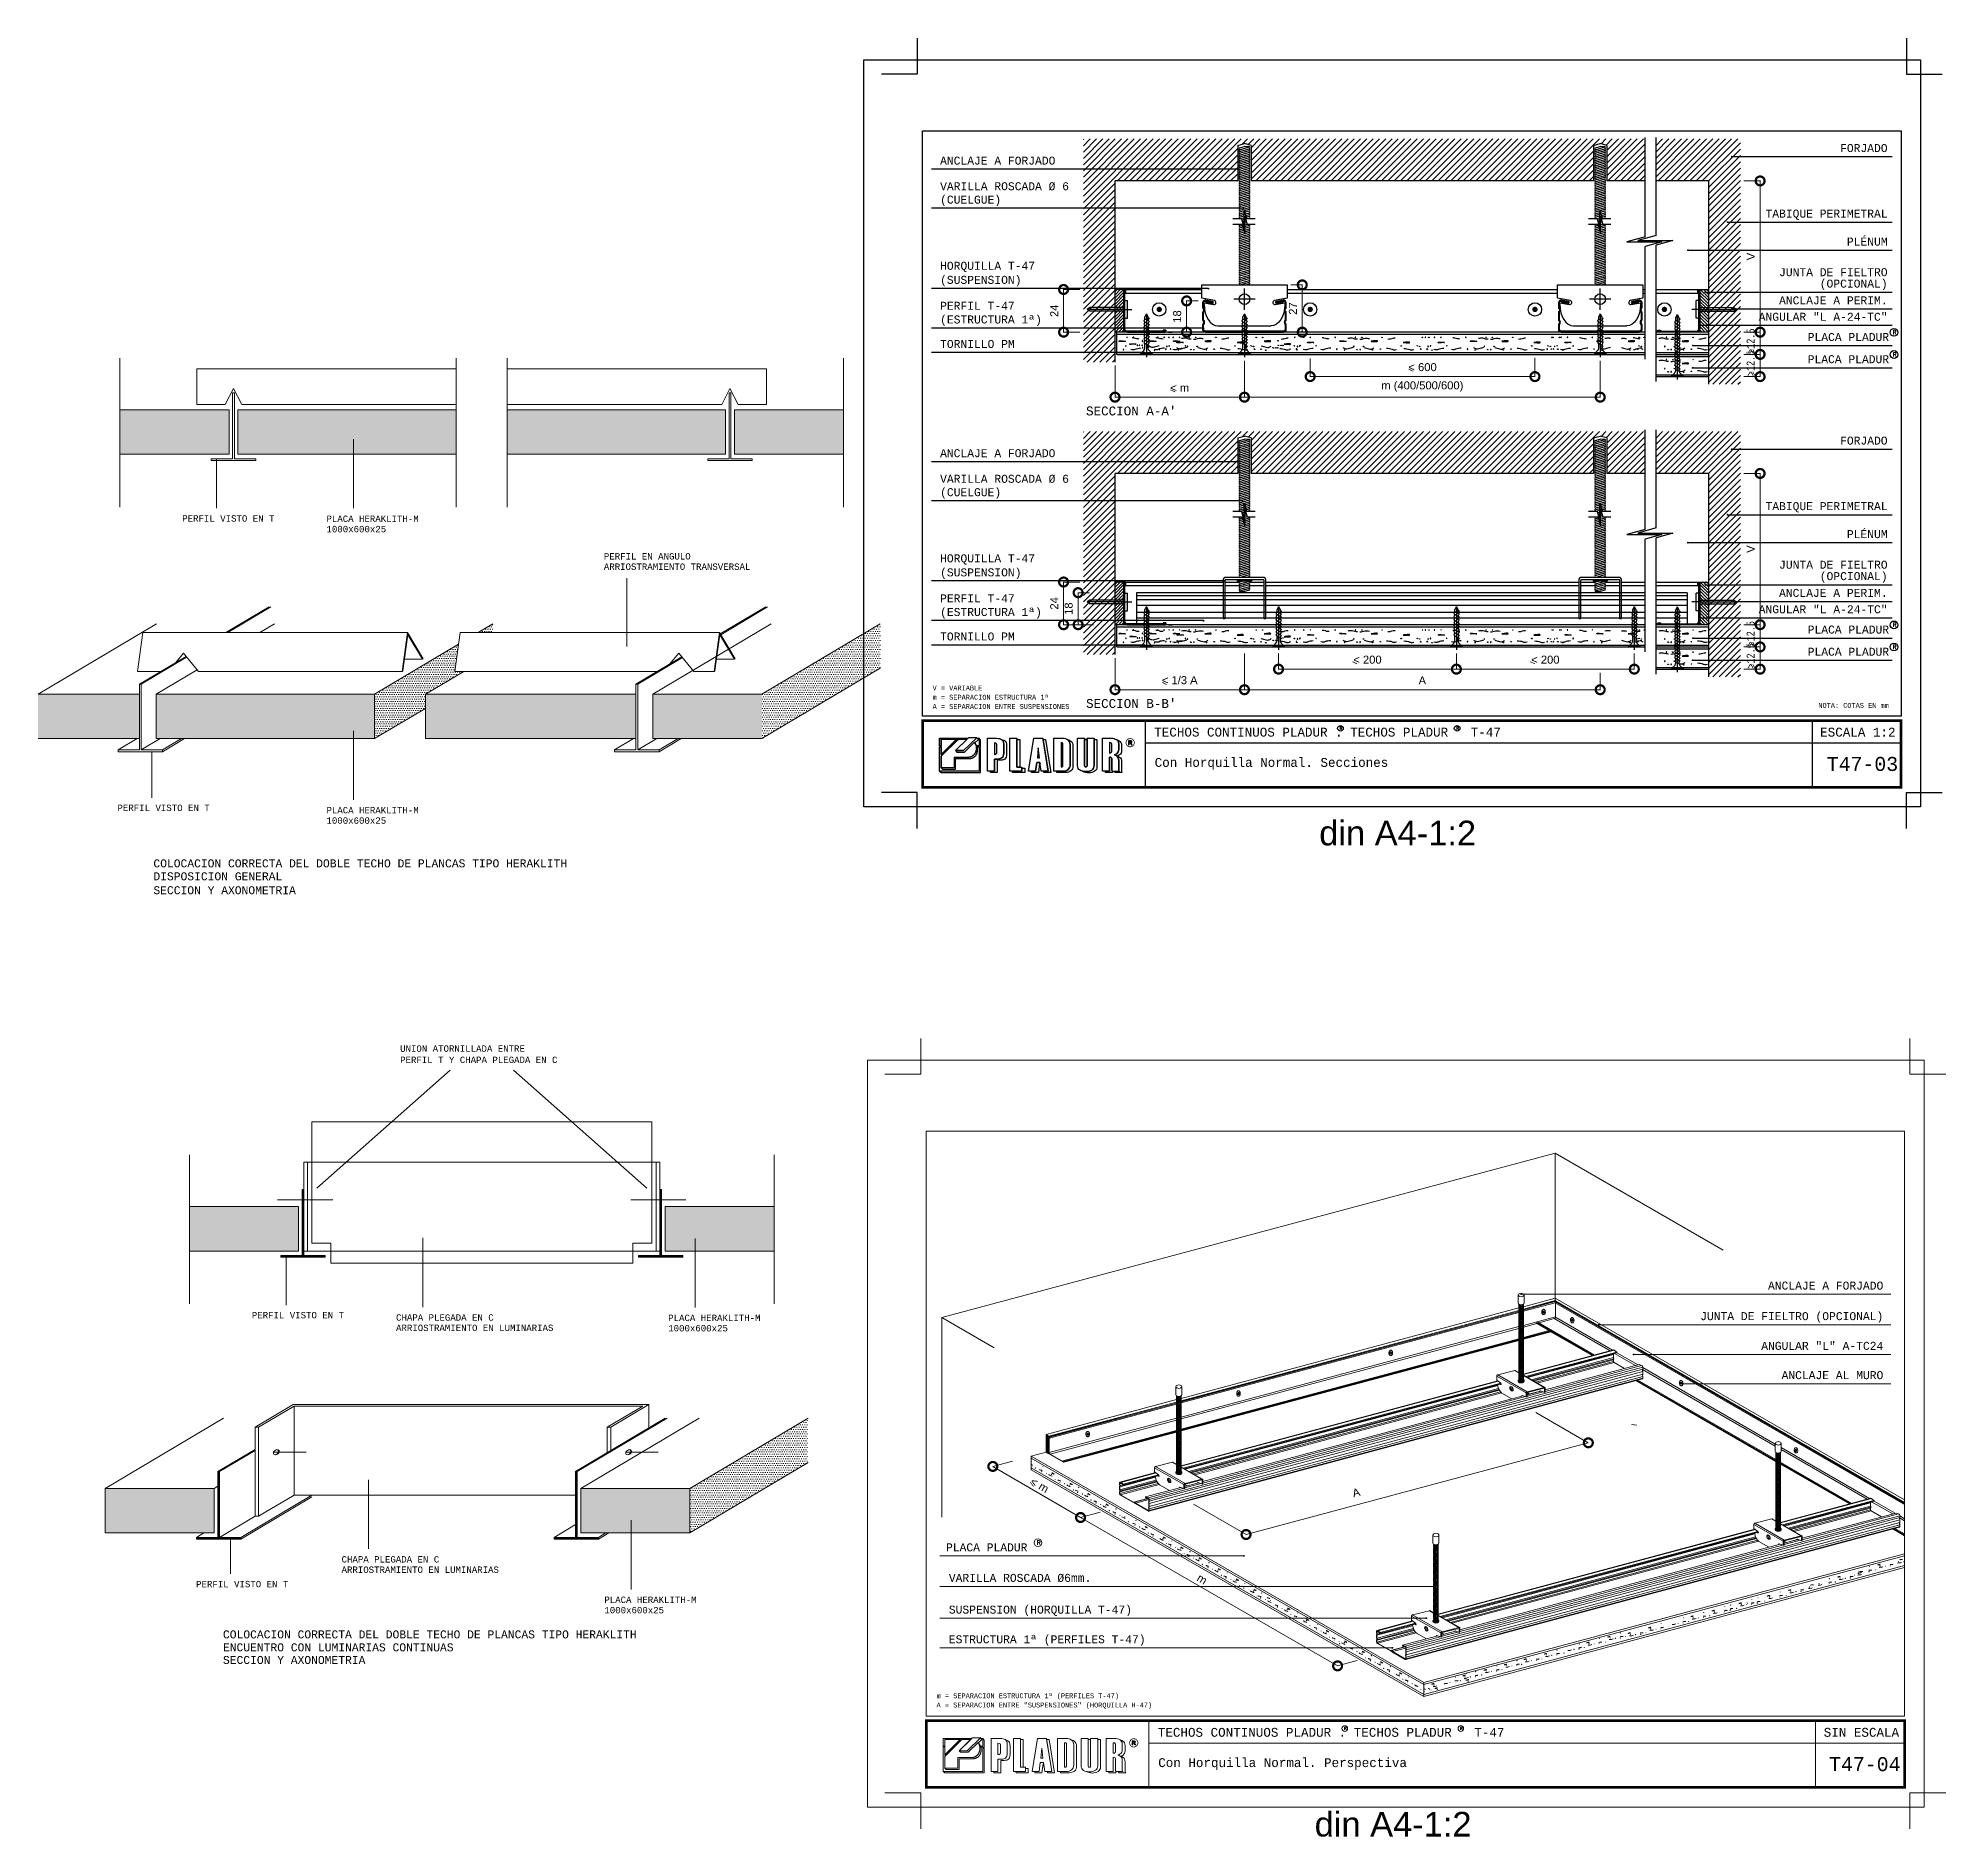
# Model space of a CAD drawing. Header units: millimetres. Extents: x 3383 to 4292, y 1469 to 1637.
# Drawn here: x 3480.82 to 3481.892, y 1569.03 to 1570.041 of the extents above; entities that cross this region are included whole.
import ezdxf
from ezdxf.enums import TextEntityAlignment as Align

# ---------------------------------------------------------------- set-up
doc = ezdxf.new("R2010")
doc.units = ezdxf.units.MM
doc.header["$LTSCALE"] = 0.0035
for name, pattern in [('DASHDOT', [1, 0.5, -0.25, 0, -0.25]), ('DASHED', [0.75, 0.5, -0.25]), ('HIDDEN', [0.375, 0.25, -0.125])]:
    doc.linetypes.add(name, pattern=pattern)
doc.layers.get('0').update_dxf_attribs({"lineweight": 5})
doc.layers.get('DEFPOINTS').update_dxf_attribs({"lineweight": 5})
doc.layers.add('AT_texto', color=7, linetype='Continuous', lineweight=5)
for name, color, linetype in [('CORTE', 2, 'Continuous'), ('COTAS', 1, 'Continuous'), ('DIBUJO', 7, 'Continuous'), ('LOGO_PLADUR', 7, 'Continuous'), ('MARCO', 7, 'Continuous'), ('MONTANTE', 3, 'Continuous'), ('PLACA', 7, 'Continuous'), ('PLACA_SOMBEADO', 9, 'Continuous'), ('REFFORMAT', 1, 'Continuous'), ('SELLO', 3, 'Continuous'), ('SOMBRA', 8, 'Continuous'), ('TEXTO', 2, 'Continuous')]:
    doc.layers.add(name, color=color, linetype=linetype)
doc.styles.add('LISTA', font='simplex', dxfattribs={"height": 2})
doc.styles.get("Standard").update_dxf_attribs({"font": 'LUCON.TTF'})
doc.styles.add('STYLE2', font='ARIAL.TTF')
doc.dimstyles.get("Standard").update_dxf_attribs({"dimtxt": 0.18, "dimasz": 0.18, "dimexe": 0.18, "dimexo": 0.0625, "dimgap": 0.09, "dimtad": 0, "dimtih": 1, "dimtoh": 1, "dimzin": 0, "dimdsep": 46, "dimtxsty": 'Standard', "dimcen": 0.09, "dimadec": 0, "dimazin": 0, "dimtfac": 1, "dimtofl": 0, "dimtmove": 0, "dimatfit": 3, "dimfxl": 0, "dimtolj": 1, "dimtzin": 0, "dimarcsym": 0})
pattern_1 = [(0, (1108.411525939871, 1710.602741290429), (0.000635, 0.00127), [0, -0.00127])]

msp = doc.modelspace()

# ---------------------------------------------------------------- texts
at = {"color": 7}
for s, p in [('PERFIL VISTO EN T', (3480.90063381356, 1569.769409949125)), ('1000x600x25', (3480.981724272533, 1569.763421023322)), ('PLACA HERAKLITH-M', (3480.981724272533, 1569.769249594751)), ('ARRIOSTRAMIENTO TRANSVERSAL', (3481.137664992659, 1569.742290164713)), ('PERFIL EN ANGULO', (3481.137664992659, 1569.748118736142)), ('PERFIL VISTO EN T', (3480.86424893173, 1569.606690989734)), ('1000x600x25', (3480.981724272533, 1569.599543829832)), ('PLACA HERAKLITH-M', (3480.981724272533, 1569.60537240126)), ('UNION ATORNILLADA ENTRE', (3481.023132175964, 1569.471331293866)), ('PERFIL T Y CHAPA PLEGADA EN C', (3481.023132175964, 1569.465003290653)), ('PERFIL VISTO EN T', (3480.939743638901, 1569.321484242386)), ('CHAPA PLEGADA EN C', (3481.020834097872, 1569.320154949586)), ('PLACA HERAKLITH-M', (3481.17383238884, 1569.319947637856)), ('ARRIOSTRAMIENTO EN LUMINARIAS', (3481.020834097872, 1569.314326378157)), ('1000x600x25', (3481.17383238884, 1569.314119066428)), ('CHAPA PLEGADA EN C', (3480.990212791679, 1569.184186310944)), ('PERFIL VISTO EN T', (3480.908429832767, 1569.170268213319)), ('ARRIOSTRAMIENTO EN LUMINARIAS', (3480.990212791679, 1569.178357739516)), ('PLACA HERAKLITH-M', (3481.137937701813, 1569.161448598492)), ('1000x600x25', (3481.137937701813, 1569.155620027064))]:
    msp.add_text(s, height=0.0036, dxfattribs=at).set_placement(p)
for s, p in [('COLOCACION CORRECTA DEL DOBLE TECHO DE PLANCAS TIPO HERAKLITH', (3480.884431516748, 1569.575030552616)), ('DISPOSICION GENERAL', (3480.884431516748, 1569.567744838331)), ('SECCION Y AXONOMETRIA', (3480.884431516748, 1569.559917327196)), ('COLOCACION CORRECTA DEL DOBLE TECHO DE PLANCAS TIPO HERAKLITH', (3480.923541342087, 1569.141533273875)), ('SECCION Y AXONOMETRIA', (3480.923541342087, 1569.127147592109)), ('ENCUENTRO CON LUMINARIAS CONTINUAS', (3480.923541342087, 1569.13424755959))]:
    msp.add_text(s, height=0.004500000000000001).set_placement(p)

# ---------------------------------------------------------------- blocks, each defined once
blk = doc.blocks.new('PP')
at = {"const_width": 0.5, "flags": 128}
blk.add_lwpolyline([(-0.25, -0.25, 1), (0.25, -0.25, 1)], format="xyb", close=True, dxfattribs=at)
blk = doc.blocks.new('FIJACION')
for p, q in [((5, 1.499999999999716), (-4.999999999999773, 1.499999999999659)), ((-4.999999999999773, -2.273736754432321e-13), (-4.999999999999773, 1.499999999999659)), ((0, -2.842170943040401e-13), (0, 3.826926847343373)), ((0, -2.842170943040401e-13), (0, 3.826926847343373)), ((5, -2.842170943040401e-13), (5, 1.499999999999716)), ((5, -2.842170943040401e-13), (-4.999999999999773, -2.273736754432321e-13)), ((-1, -2.842170943040401e-13), (-1, -19.71178482628397)), ((0, -2.842170943040401e-13), (-2.273736754432321e-13, -21.14206344794729)), ((1.000000000001137, -2.842170943040401e-13), (0.9999999999997726, -19.71178482628397)), ((-1, -19.71178482628397), (0.006970640297822683, -21.15203340574476)), ((0.9999999999997726, -19.71178482628397), (-0.006970640298050057, -21.15203340574476))]:
    blk.add_line(p, q)
blk = doc.blocks.new('PM25')
for p, q in [((22.74423846699483, -7.105427357601002e-15), (-1.603867602373157, 0)), ((0.3000000000001819, 3.277545635333809), (0, 3.277545635333809)), ((0, 3.277545635333809), (0, -3.277545635333809)), ((2.135651577387762, 1.441894057946229), (0.3000000000001819, 3.277545635333809)), ((0.3000000000001819, 3.277545635333809), (0.3000000000001819, -3.277545635333809)), ((3.549865139760641, 0.8561076203195697), (6.240610938484224, 0.8561076203195697)), ((6.591642580081498, 1.464112258630855), (4.879427339441918, -1.501531531650464)), ((7.945609655269891, 0.843608234351457), (6.591642580081498, 1.464112258630855)), ((8.311074344574081, 1.476611644598968), (6.598859103934956, -1.489032145682351)), ((10.02328958521343, 1.476611644598968), (8.311074344574081, -1.489032145682351)), ((9.665041419762701, 0.8561076203195697), (8.311074344574081, 1.476611644598968)), ((11.73550482585279, 1.476611644598968), (10.02328958521343, -1.489032145682351)), ((11.37725666040205, 0.8561076203195697), (10.02328958521343, 1.476611644598968)), ((13.44772006649214, 1.476611644598968), (11.73550482585279, -1.489032145682351)), ((13.08947190104141, 0.8561076203195697), (11.73550482585279, 1.476611644598968)), ((15.15993530713149, 1.476611644598968), (13.44772006649214, -1.489032145682351)), ((14.80168714168076, 0.8561076203195697), (13.44772006649214, 1.476611644598968)), ((16.87215054777084, 1.476611644598968), (15.15993530713149, -1.489032145682351)), ((16.51390238232011, 0.8561076203195697), (15.15993530713149, 1.476611644598968)), ((18.5843657884102, 1.476611644598968), (16.87215054777084, -1.489032145682351)), ((18.22611762295946, 0.8561076203195697), (16.87215054777084, 1.476611644598968)), ((19.93833286359882, 0.8561076203195697), (18.5843657884102, 1.476611644598968)), ((19.93833286359836, 0.8561076203195626), (18.5843657884102, -1.489032145682351)), ((19.93833286359882, 0.8561076203195626), (21.0320232263557, 0.8561076203195626)), ((22.74423846699506, 0), (21.0320232263557, 0.8561076203195626)), ((22.74423846699506, 0), (21.0320232263557, -0.856107620320472)), ((0.3000000000001819, -3.277545635333809), (0, -3.277545635333809)), ((2.135651577387762, -1.441894057947138), (0.3000000000001819, -3.277545635333809)), ((5.252063008389769, -0.856107620320465), (3.549865139761096, -0.856107620320465)), ((4.883168858432327, -1.52184734924321), (3.813459759843681, -0.8762294320455624)), ((6.598859103934956, -1.489032145682351), (5.252063008390451, -0.8561076203195555)), ((8.311074344574081, -1.489032145682351), (6.964278249029576, -0.856107620320465)), ((10.02328958521343, -1.489032145682351), (8.676493489669156, -0.856107620320465)), ((11.73550482585279, -1.489032145682351), (10.38870873030828, -0.856107620320465)), ((13.44772006649214, -1.489032145682351), (12.10092397094763, -0.856107620320465)), ((15.15993530713149, -1.489032145682351), (13.81313921158699, -0.856107620320465)), ((16.87215054777084, -1.489032145682351), (15.52535445222634, -0.856107620320465)), ((18.5843657884102, -1.489032145682351), (17.23756969286569, -0.856107620320465)), ((21.0320232263557, -0.856107620320472), (18.94978493350482, -0.8561076203204578)), ((20.29658102904909, -1.489032145682359), (18.94978493350482, -0.8561076203204578)), ((20.66200017414371, -0.856107620320472), (20.29658102904909, -1.489032145682359))]:
    blk.add_line(p, q)
for centre, start, end in [((3.549865139760641, 2.856107620319449), 225.0000000000027, 270), ((3.549865139761096, -2.856107620320586), 90, 134.9999999999985)]:
    blk.add_arc(centre, 2, start, end)
blk = doc.blocks.new('35')
for p, q in [((0, 35), (-0.8561076203195626, 33.28778475936042)), ((-0.8561076203195626, 31.69358428321812), (-0.8561076203195626, 33.28778475936042)), ((0, 35), (0.856107620320472, 33.28778475936042)), ((0, 35), (0, -1.603867602373157)), ((0.856107620320472, 33.28778475936042), (0.856107620320472, 30.70503635312389)), ((0.856107620320472, 32.9177617071482), (1.489032145682359, 32.55234256205358)), ((1.489032145682359, 32.55234256205358), (0.856107620320472, 31.20554646650908)), ((-0.8561076203195626, 31.69358428321812), (-1.476611644598961, 30.33961720802927)), ((-1.476611644598961, 30.33961720802927), (1.489032145682359, 28.62740196739014)), ((-0.8561076203195626, 29.98136904257854), (-1.476611644598961, 28.62740196739014)), ((-1.476611644598961, 28.62740196739014), (1.489032145682359, 26.91518672675056)), ((-0.8561076203195626, 28.26915380193941), (-1.476611644598961, 26.91518672675056)), ((-1.476611644598961, 26.91518672675102), (1.489032145682359, 25.20297148611144)), ((-0.8561076203195626, 26.55693856129983), (-1.476611644598961, 25.20297148611144)), ((-1.476611644598961, 25.20297148611144), (1.489032145682359, 23.49075624547186)), ((-0.8561076203195626, 24.84472332066071), (-1.476611644598961, 23.49075624547186)), ((-1.476611644598961, 23.49075624547186), (1.489032145682359, 21.77854100483273)), ((-0.8561076203195626, 23.13250808002113), (-1.476611644598961, 21.77854100483273)), ((-1.476611644598961, 21.77854100483273), (1.489032145682359, 20.06632576419315)), ((-0.8561076203195626, 31.69358428321766), (1.489032145682359, 30.33961720802927)), ((1.489032145682359, 30.33961720802927), (0.856107620320472, 28.99282111248476)), ((1.489032145682359, 28.62740196739014), (0.856107620320472, 27.28060587184564)), ((1.489032145682359, 26.91518672675056), (0.856107620320472, 25.56839063120606)), ((1.489032145682359, 25.20297148611144), (0.856107620320472, 23.85617539056693)), ((1.489032145682359, 23.49075624547186), (0.856107620320472, 22.14396014992735)), ((1.489032145682359, 21.77854100483273), (0.856107620320472, 20.43174490928823)), ((-0.8561076203195626, 21.420292839382), (-1.476611644598961, 20.06632576419315)), ((-1.476611644598961, 20.06632576419315), (1.489032145682359, 18.35411052355403)), ((-0.8561076203195626, 19.70807759874242), (-1.476611644598961, 18.35411052355403)), ((-1.476611644598961, 18.35411052355403), (1.489032145682359, 16.64189528291445)), ((-0.8561076203195626, 17.9958623581033), (-1.476611644598961, 16.64189528291445)), ((-1.476611644598961, 16.64189528291445), (1.489032145682359, 14.92968004227532)), ((-0.8561076203195626, 16.28364711746372), (-1.476611644598961, 14.92968004227532)), ((-1.476611644598961, 14.92968004227532), (1.489032145682359, 13.21746480163574)), ((-0.8561076203195626, 14.57143187682459), (-1.476611644598961, 13.21746480163574)), ((-1.476611644598961, 13.21746480163574), (1.489032145682359, 11.50524956099662)), ((-0.8561076203195626, 12.85921663618501), (-1.476611644598961, 11.50524956099662)), ((-1.476611644598961, 11.50524956099662), (1.489032145682359, 9.793034320357037)), ((-0.8561076203195626, 11.14700139554589), (-1.476611644598961, 9.793034320357037)), ((1.489032145682359, 20.06632576419315), (0.856107620320472, 18.71952966864865)), ((1.489032145682359, 18.35411052355403), (0.856107620320472, 17.00731442800952)), ((1.489032145682359, 16.64189528291445), (0.856107620320472, 15.29509918736994)), ((1.489032145682359, 14.92968004227532), (0.856107620320472, 13.58288394673082)), ((1.489032145682359, 13.21746480163574), (0.856107620320472, 11.87066870609124)), ((1.489032145682359, 11.50524956099662), (0.856107620320472, 10.15845346545211)), ((-1.441894057946229, 2.135651577387762), (-3.277545635333809, 0.3000000000001819)), ((-3.277545635333809, 0.3000000000001819), (3.277545635333809, 0.3000000000001819)), ((-3.277545635333809, 0.3000000000001819), (-3.277545635333809, 0)), ((-3.277545635333809, 0), (3.277545635333809, 0)), ((-1.476611644598961, 9.793034320357037), (1.489032145682359, 8.080819079717912)), ((-0.8561076203195626, 9.434786154906305), (-1.476611644598961, 8.080819079717912)), ((-1.476611644598961, 8.080819079717912), (1.489032145682359, 6.368603839078787)), ((-0.8436082343514499, 7.715354390413722), (-1.464112258630848, 6.361387315225329)), ((-1.464112258630848, 6.361387315225329), (1.501531531650471, 4.649172074585749)), ((-0.8561076203195626, 3.549865139760641), (-0.8561076203195626, 6.0103556736276)), ((1.489032145682359, 9.793034320357037), (0.856107620320472, 8.446238224812987)), ((1.489032145682359, 8.080819079717912), (0.856107620320472, 6.734022984173407)), ((0.856107620320472, 5.021807743533827), (0.856107620320472, 3.549865139761096)), ((1.521847349243217, 4.652913593576159), (0.8561076203206994, 3.549865139761096)), ((1.509347963275104, 6.372345358068742), (0.8764234379123081, 5.025549262524237)), ((1.441894057947138, 2.135651577387762), (3.277545635333809, 0.3000000000001819)), ((3.277545635333809, 0.3000000000001819), (3.277545635333809, 0))]:
    blk.add_line(p, q)
for centre, start, end in [((-2.856107620319563, 3.549865139760868), 315.0000000000027, 7.016477563892661e-15), ((2.856107620320472, 3.549865139761323), 180, 224.9999999999985)]:
    blk.add_arc(centre, 2, start, end)
blk = doc.blocks.new('PM35')
blk.add_blockref('35', (0, 4.234834705130197e-12))
blk = doc.blocks.new('_DOTSMALL')
at = {"color": 0, "linetype": 'ByBlock', "const_width": 0.5}
blk.add_lwpolyline([(-0.0625, 0, 1), (0.0625, 0, 1)], format="xyb", close=True, dxfattribs=at)
blk = doc.blocks.new('*D40')
at = {"color": 1, "linetype": 'ByBlock'}
for p, q in [((1548.167955648557, 44.01098824394369), (1557.473458039344, 44.01098824394369)), ((1557.293458039344, 31.51098824394369), (1557.293458039344, 44.01098824394369)), ((1548.167955648557, 31.51098824394369), (1557.473458039344, 31.51098824394369))]:
    blk.add_line(p, q, dxfattribs=at)
at = {"layer": 'DEFPOINTS', "color": 0, "linetype": 'ByBlock'}
for p in [(1546.167955648557, 44.01098824394369), (1557.293458039344, 44.01098824394369), (1546.167955648557, 31.51098824394369)]:
    blk.add_point(p, dxfattribs=at)
at = {"color": 1, "linetype": 'ByBlock', "xscale": 10, "yscale": 10, "zscale": 10}
for p, rotation in [((1557.293458039344, 44.01098824394369), 90), ((1557.293458039344, 31.51098824394369), 270)]:
    blk.add_blockref('_DOTSMALL', p, dxfattribs=dict(at, rotation=rotation))
blk = doc.blocks.new('*D39')
at = {"color": 1, "linetype": 'ByBlock'}
for p, q in [((1548.167955648557, 31.51098824394369), (1557.473458039344, 31.51098824394369)), ((1557.293458039344, 19.01098824394369), (1557.293458039344, 31.51098824394369)), ((1548.167955648557, 19.01098824394369), (1557.473458039344, 19.01098824394369))]:
    blk.add_line(p, q, dxfattribs=at)
at = {"layer": 'DEFPOINTS', "color": 0, "linetype": 'ByBlock'}
for p in [(1546.167955648557, 31.51098824394369), (1557.293458039344, 31.51098824394369), (1546.167955648557, 19.01098824394369)]:
    blk.add_point(p, dxfattribs=at)
at = {"color": 1, "linetype": 'ByBlock', "xscale": 10, "yscale": 10, "zscale": 10}
for p, rotation in [((1557.293458039344, 31.51098824394369), 90), ((1557.293458039344, 19.01098824394369), 270)]:
    blk.add_blockref('_DOTSMALL', p, dxfattribs=dict(at, rotation=rotation))
blk = doc.blocks.new('*D41')
at = {"color": 1, "linetype": 'ByBlock'}
for p, q in [((1174.634390928713, 25.21109134081246), (1174.634390928713, 7.277822228276314)), ((1247.398995523766, 27.90712064157054), (1247.398995523766, 7.277822228276314)), ((1247.398995523766, 7.457822228276314), (1174.634390928713, 7.457822228276314))]:
    blk.add_line(p, q, dxfattribs=at)
at = {"layer": 'DEFPOINTS', "color": 0, "linetype": 'ByBlock'}
for p in [(1174.634390928713, 27.21109134081246), (1247.398995523766, 29.90712064157054), (1174.634390928713, 7.457822228276314)]:
    blk.add_point(p, dxfattribs=at)
at = {"color": 1, "linetype": 'ByBlock', "xscale": 10, "yscale": 10, "zscale": 10, "rotation": 180}
blk.add_blockref('_DOTSMALL', (1174.634390928713, 7.457822228276314), dxfattribs=at)
at = {"color": 1, "linetype": 'ByBlock', "xscale": 10, "yscale": 10, "zscale": 10}
blk.add_blockref('_DOTSMALL', (1247.398995523766, 7.457822228276314), dxfattribs=at)
at = {"color": 1, "linetype": 'ByBlock', "insert": (1211.01669322624, 12.70782222827631), "char_height": 4.5, "attachment_point": 5, "style": 'STYLE2'}
blk.add_mtext('\\A1;< m', dxfattribs=at)
blk = doc.blocks.new('*D42')
at = {"color": 1, "linetype": 'ByBlock'}
for p, q in [((1247.398995523766, 27.90712064157054), (1247.398995523766, 7.277822228276314)), ((1447.398995523766, 27.90712064157054), (1447.398995523766, 7.277822228276314)), ((1447.398995523766, 7.457822228276314), (1247.398995523766, 7.457822228276314))]:
    blk.add_line(p, q, dxfattribs=at)
at = {"layer": 'DEFPOINTS', "color": 0, "linetype": 'ByBlock'}
for p in [(1247.398995523766, 29.90712064157054), (1447.398995523766, 29.90712064157054), (1247.398995523766, 7.457822228276314)]:
    blk.add_point(p, dxfattribs=at)
at = {"color": 1, "linetype": 'ByBlock', "xscale": 10, "yscale": 10, "zscale": 10, "rotation": 180}
blk.add_blockref('_DOTSMALL', (1247.398995523766, 7.457822228276314), dxfattribs=at)
at = {"color": 1, "linetype": 'ByBlock', "xscale": 10, "yscale": 10, "zscale": 10}
blk.add_blockref('_DOTSMALL', (1447.398995523766, 7.457822228276314), dxfattribs=at)
at = {"color": 1, "linetype": 'ByBlock', "insert": (1347.398995523766, 13.40768580262829), "char_height": 4.5, "attachment_point": 5, "style": 'STYLE2'}
blk.add_mtext('\\A1;m (400/500/600)', dxfattribs=at)
blk = doc.blocks.new('*D43')
at = {"color": 1, "linetype": 'ByBlock'}
for p, q in [((1284.354845649021, 29.24121677634384), (1284.354845649021, 18.83997978894008)), ((1410.710169464734, 29.5109882439437), (1410.710169464734, 18.83997978894008)), ((1410.710169464734, 19.01997978894008), (1284.354845649021, 19.01997978894008))]:
    blk.add_line(p, q, dxfattribs=at)
at = {"layer": 'DEFPOINTS', "color": 0, "linetype": 'ByBlock'}
for p in [(1284.354845649021, 31.24121677634384), (1410.710169464734, 31.5109882439437), (1284.354845649021, 19.01997978894008)]:
    blk.add_point(p, dxfattribs=at)
at = {"color": 1, "linetype": 'ByBlock', "xscale": 10, "yscale": 10, "zscale": 10, "rotation": 180}
blk.add_blockref('_DOTSMALL', (1284.354845649021, 19.01997978894008), dxfattribs=at)
at = {"color": 1, "linetype": 'ByBlock', "xscale": 10, "yscale": 10, "zscale": 10}
blk.add_blockref('_DOTSMALL', (1410.710169464734, 19.01997978894008), dxfattribs=at)
at = {"color": 1, "linetype": 'ByBlock', "insert": (1347.532507556878, 24.31755823368769), "char_height": 4.5, "attachment_point": 5, "style": 'STYLE2'}
blk.add_mtext('\\A1;< 600', dxfattribs=at)
blk = doc.blocks.new('*D44')
at = {"color": 1, "linetype": 'ByBlock'}
for p, q in [((1134.839667923977, 68.0109882439437), (1125.53416553319, 68.0109882439437)), ((1125.71416553319, 44.01098824394369), (1125.71416553319, 68.0109882439437)), ((1134.839667923977, 44.01098824394369), (1125.53416553319, 44.01098824394369))]:
    blk.add_line(p, q, dxfattribs=at)
at = {"layer": 'DEFPOINTS', "color": 0, "linetype": 'ByBlock'}
for p in [(1125.71416553319, 68.0109882439437), (1136.839667923977, 68.0109882439437), (1136.839667923977, 44.01098824394369)]:
    blk.add_point(p, dxfattribs=at)
at = {"color": 1, "linetype": 'ByBlock', "xscale": 10, "yscale": 10, "zscale": 10}
for p, rotation in [((1125.71416553319, 68.0109882439437), 90), ((1125.71416553319, 44.01098824394369), 270)]:
    blk.add_blockref('_DOTSMALL', p, dxfattribs=dict(at, rotation=rotation))
at = {"color": 1, "linetype": 'ByBlock', "insert": (1120.454956801948, 56.01098824394369), "char_height": 4.5, "attachment_point": 5, "rotation": 90, "style": 'STYLE2'}
blk.add_mtext('\\A1;24', dxfattribs=at)
blk = doc.blocks.new('*D45')
at = {"color": 1, "linetype": 'ByBlock'}
for p, q in [((1273.398995523766, 70.5731613541228), (1280.083167062288, 70.57316135412279)), ((1279.903167062288, 44.0109882439437), (1279.903167062288, 70.57316135412279)), ((1271.348995523765, 44.0109882439437), (1280.083167062288, 44.0109882439437))]:
    blk.add_line(p, q, dxfattribs=at)
at = {"layer": 'DEFPOINTS', "color": 0, "linetype": 'ByBlock'}
for p in [(1271.398995523766, 70.5731613541228), (1279.903167062288, 70.57316135412279), (1269.348995523765, 44.0109882439437)]:
    blk.add_point(p, dxfattribs=at)
at = {"color": 1, "linetype": 'ByBlock', "xscale": 10, "yscale": 10, "zscale": 10}
for p, rotation in [((1279.903167062288, 70.57316135412279), 90), ((1279.903167062288, 44.0109882439437), 270)]:
    blk.add_blockref('_DOTSMALL', p, dxfattribs=dict(at, rotation=rotation))
at = {"color": 1, "linetype": 'ByBlock', "insert": (1274.643958331047, 57.29207479903325), "char_height": 4.5, "attachment_point": 5, "rotation": 90, "style": 'STYLE2'}
blk.add_mtext('\\A1;27', dxfattribs=at)
blk = doc.blocks.new('*D48')
at = {"color": 1, "linetype": 'ByBlock'}
for p, q in [((1174.634390928713, -139.2646293372505), (1174.634390928713, -157.1978984497867)), ((1247.398995523766, -136.5686000364925), (1247.398995523766, -157.1978984497867)), ((1247.398995523766, -157.0178984497867), (1174.634390928713, -157.0178984497867))]:
    blk.add_line(p, q, dxfattribs=at)
at = {"layer": 'DEFPOINTS', "color": 0, "linetype": 'ByBlock'}
for p in [(1174.634390928713, -137.2646293372505), (1247.398995523766, -134.5686000364925), (1174.634390928713, -157.0178984497867)]:
    blk.add_point(p, dxfattribs=at)
at = {"color": 1, "linetype": 'ByBlock', "xscale": 10, "yscale": 10, "zscale": 10, "rotation": 180}
blk.add_blockref('_DOTSMALL', (1174.634390928713, -157.0178984497867), dxfattribs=at)
at = {"color": 1, "linetype": 'ByBlock', "xscale": 10, "yscale": 10, "zscale": 10}
blk.add_blockref('_DOTSMALL', (1247.398995523766, -157.0178984497867), dxfattribs=at)
at = {"color": 1, "linetype": 'ByBlock', "insert": (1211.01669322624, -151.6896242342342), "char_height": 4.5, "attachment_point": 5, "style": 'STYLE2'}
blk.add_mtext('\\A1;< 1/3 A', dxfattribs=at)
blk = doc.blocks.new('*D51')
at = {"color": 1, "linetype": 'ByBlock'}
for p, q in [((1154.839667923977, 68.0109882439437), (1145.53416553319, 68.0109882439437)), ((1145.71416553319, 44.01098824394369), (1145.71416553319, 68.0109882439437)), ((1154.839667923977, 44.01098824394369), (1145.53416553319, 44.01098824394369))]:
    blk.add_line(p, q, dxfattribs=at)
at = {"layer": 'DEFPOINTS', "color": 0, "linetype": 'ByBlock'}
for p in [(1145.71416553319, 68.0109882439437), (1156.839667923977, 68.0109882439437), (1156.839667923977, 44.01098824394369)]:
    blk.add_point(p, dxfattribs=at)
at = {"color": 1, "linetype": 'ByBlock', "xscale": 10, "yscale": 10, "zscale": 10}
for p, rotation in [((1145.71416553319, 68.0109882439437), 90), ((1145.71416553319, 44.01098824394369), 270)]:
    blk.add_blockref('_DOTSMALL', p, dxfattribs=dict(at, rotation=rotation))
at = {"color": 1, "linetype": 'ByBlock', "insert": (1140.454956801948, 56.01098824394369), "char_height": 4.5, "attachment_point": 5, "rotation": 90, "style": 'STYLE2'}
blk.add_mtext('\\A1;24', dxfattribs=at)
blk = doc.blocks.new('*D50')
at = {"color": 1, "linetype": 'ByBlock'}
for p, q in [((1247.398995523766, -136.5686000364925), (1247.398995523766, -145.6357408891229)), ((1347.398995523766, -136.5686000364925), (1347.398995523766, -145.6357408891229)), ((1347.398995523766, -145.4557408891229), (1247.398995523766, -145.4557408891229))]:
    blk.add_line(p, q, dxfattribs=at)
at = {"layer": 'DEFPOINTS', "color": 0, "linetype": 'ByBlock'}
for p in [(1247.398995523766, -134.5686000364925), (1347.398995523766, -134.5686000364925), (1247.398995523766, -145.4557408891229)]:
    blk.add_point(p, dxfattribs=at)
at = {"color": 1, "linetype": 'ByBlock', "xscale": 10, "yscale": 10, "zscale": 10, "rotation": 180}
blk.add_blockref('_DOTSMALL', (1247.398995523766, -145.4557408891229), dxfattribs=at)
at = {"color": 1, "linetype": 'ByBlock', "xscale": 10, "yscale": 10, "zscale": 10}
blk.add_blockref('_DOTSMALL', (1347.398995523766, -145.4557408891229), dxfattribs=at)
at = {"color": 1, "linetype": 'ByBlock', "insert": (1297.398995523766, -140.1581624443753), "char_height": 4.5, "attachment_point": 5, "style": 'STYLE2'}
blk.add_mtext('\\A1;< 200', dxfattribs=at)
blk = doc.blocks.new('*D49')
at = {"color": 1, "linetype": 'ByBlock'}
for p, q in [((1247.398995523766, -136.5686000364925), (1247.398995523766, -157.1978984497867)), ((1447.398995523766, -147.4557408891229), (1447.398995523766, -157.1978984497867)), ((1447.398995523766, -157.0178984497867), (1247.398995523766, -157.0178984497867))]:
    blk.add_line(p, q, dxfattribs=at)
at = {"layer": 'DEFPOINTS', "color": 0, "linetype": 'ByBlock'}
for p in [(1247.398995523766, -134.5686000364925), (1447.398995523766, -145.4557408891229), (1247.398995523766, -157.0178984497867)]:
    blk.add_point(p, dxfattribs=at)
at = {"color": 1, "linetype": 'ByBlock', "xscale": 10, "yscale": 10, "zscale": 10, "rotation": 180}
blk.add_blockref('_DOTSMALL', (1247.398995523766, -157.0178984497867), dxfattribs=at)
at = {"color": 1, "linetype": 'ByBlock', "xscale": 10, "yscale": 10, "zscale": 10}
blk.add_blockref('_DOTSMALL', (1447.398995523766, -157.0178984497867), dxfattribs=at)
at = {"color": 1, "linetype": 'ByBlock', "insert": (1347.398995523766, -151.7678984497867), "char_height": 4.5, "attachment_point": 5, "style": 'STYLE2'}
blk.add_mtext('\\A1;A', dxfattribs=at)
blk = doc.blocks.new('*D47')
at = {"color": 1, "linetype": 'ByBlock'}
for p, q in [((1528.167955648557, 31.51098824394369), (1537.473458039344, 31.51098824394369)), ((1537.293458039344, 19.01098824394369), (1537.293458039344, 31.51098824394369)), ((1528.167955648557, 19.01098824394369), (1537.473458039344, 19.01098824394369))]:
    blk.add_line(p, q, dxfattribs=at)
at = {"layer": 'DEFPOINTS', "color": 0, "linetype": 'ByBlock'}
for p in [(1526.167955648557, 31.51098824394369), (1537.293458039344, 31.51098824394369), (1526.167955648557, 19.01098824394369)]:
    blk.add_point(p, dxfattribs=at)
at = {"color": 1, "linetype": 'ByBlock', "xscale": 10, "yscale": 10, "zscale": 10}
for p, rotation in [((1537.293458039344, 31.51098824394369), 90), ((1537.293458039344, 19.01098824394369), 270)]:
    blk.add_blockref('_DOTSMALL', p, dxfattribs=dict(at, rotation=rotation))
blk = doc.blocks.new('*D46')
at = {"color": 1, "linetype": 'ByBlock'}
for p, q in [((1528.167955648557, 44.01098824394369), (1537.473458039344, 44.01098824394369)), ((1537.293458039344, 31.51098824394369), (1537.293458039344, 44.01098824394369)), ((1528.167955648557, 31.51098824394369), (1537.473458039344, 31.51098824394369))]:
    blk.add_line(p, q, dxfattribs=at)
at = {"layer": 'DEFPOINTS', "color": 0, "linetype": 'ByBlock'}
for p in [(1526.167955648557, 44.01098824394369), (1537.293458039344, 44.01098824394369), (1526.167955648557, 31.51098824394369)]:
    blk.add_point(p, dxfattribs=at)
at = {"color": 1, "linetype": 'ByBlock', "xscale": 10, "yscale": 10, "zscale": 10}
for p, rotation in [((1537.293458039344, 44.01098824394369), 90), ((1537.293458039344, 31.51098824394369), 270)]:
    blk.add_blockref('_DOTSMALL', p, dxfattribs=dict(at, rotation=rotation))
blk = doc.blocks.new('*D52')
at = {"color": 1, "linetype": 'ByBlock'}
for p, q in [((1221.398995523766, 61.5731613541228), (1214.714823985243, 61.57316135412281)), ((1214.894823985243, 44.01098824394371), (1214.894823985243, 61.57316135412281)), ((1223.448995523766, 44.0109882439437), (1214.714823985243, 44.01098824394371))]:
    blk.add_line(p, q, dxfattribs=at)
at = {"layer": 'DEFPOINTS', "color": 0, "linetype": 'ByBlock'}
for p in [(1214.894823985243, 61.57316135412281), (1223.398995523766, 61.5731613541228), (1225.448995523766, 44.0109882439437)]:
    blk.add_point(p, dxfattribs=at)
at = {"color": 1, "linetype": 'ByBlock', "xscale": 10, "yscale": 10, "zscale": 10}
for p, rotation in [((1214.894823985243, 61.57316135412281), 90), ((1214.894823985243, 44.01098824394371), 270)]:
    blk.add_blockref('_DOTSMALL', p, dxfattribs=dict(at, rotation=rotation))
at = {"color": 1, "linetype": 'ByBlock', "insert": (1209.597245540496, 52.79207479903326), "char_height": 4.5, "attachment_point": 5, "rotation": 90, "style": 'STYLE2'}
blk.add_mtext('\\A1;18', dxfattribs=at)
blk = doc.blocks.new('*D53')
at = {"color": 1, "linetype": 'ByBlock'}
for p, q in [((1221.347888800326, -102.4647324341193), (1214.714823985243, -102.4647324341193)), ((1214.894823985243, -120.4647324341193), (1214.894823985243, -102.4647324341193)), ((1223.448995523766, -120.4647324341193), (1214.714823985243, -120.4647324341193))]:
    blk.add_line(p, q, dxfattribs=at)
at = {"layer": 'DEFPOINTS', "color": 0, "linetype": 'ByBlock'}
for p in [(1214.894823985243, -102.4647324341193), (1223.347888800326, -102.4647324341193), (1225.448995523766, -120.4647324341193)]:
    blk.add_point(p, dxfattribs=at)
at = {"color": 1, "linetype": 'ByBlock', "xscale": 10, "yscale": 10, "zscale": 10}
for p, rotation in [((1214.894823985243, -102.4647324341193), 90), ((1214.894823985243, -120.4647324341193), 270)]:
    blk.add_blockref('_DOTSMALL', p, dxfattribs=dict(at, rotation=rotation))
at = {"color": 1, "linetype": 'ByBlock', "insert": (1209.597245540496, -111.4647324341193), "char_height": 4.5, "attachment_point": 5, "rotation": 90, "style": 'STYLE2'}
blk.add_mtext('\\A1;18', dxfattribs=at)
blk = doc.blocks.new('*D54')
at = {"color": 1, "linetype": 'ByBlock'}
for p, q in [((1266.564708847236, -136.5686000364925), (1266.564708847236, -145.6357408891229)), ((1366.564708847236, -136.5686000364925), (1366.564708847236, -145.6357408891229)), ((1366.564708847236, -145.4557408891229), (1266.564708847236, -145.4557408891229))]:
    blk.add_line(p, q, dxfattribs=at)
at = {"layer": 'DEFPOINTS', "color": 0, "linetype": 'ByBlock'}
for p in [(1266.564708847236, -134.5686000364925), (1366.564708847236, -134.5686000364925), (1266.564708847236, -145.4557408891229)]:
    blk.add_point(p, dxfattribs=at)
at = {"color": 1, "linetype": 'ByBlock', "xscale": 10, "yscale": 10, "zscale": 10, "rotation": 180}
blk.add_blockref('_DOTSMALL', (1266.564708847236, -145.4557408891229), dxfattribs=at)
at = {"color": 1, "linetype": 'ByBlock', "xscale": 10, "yscale": 10, "zscale": 10}
blk.add_blockref('_DOTSMALL', (1366.564708847236, -145.4557408891229), dxfattribs=at)
at = {"color": 1, "linetype": 'ByBlock', "insert": (1316.564708847236, -140.1581624443753), "char_height": 4.5, "attachment_point": 5, "style": 'STYLE2'}
blk.add_mtext('\\A1;< 200', dxfattribs=at)
blk = doc.blocks.new('*D55')
at = {"color": 1, "linetype": 'ByBlock'}
for p, q in [((1528.167955648556, -35.43566428722241), (1537.473458039344, -35.43566428722241)), ((1537.293458039344, -120.4647324341193), (1537.293458039344, -35.43566428722241)), ((1528.167955648557, -120.4647324341193), (1537.473458039344, -120.4647324341193))]:
    blk.add_line(p, q, dxfattribs=at)
at = {"layer": 'DEFPOINTS', "color": 0, "linetype": 'ByBlock'}
for p in [(1526.167955648556, -35.43566428722241), (1537.293458039344, -35.43566428722241), (1526.167955648557, -120.4647324341193)]:
    blk.add_point(p, dxfattribs=at)
at = {"color": 1, "linetype": 'ByBlock', "xscale": 10, "yscale": 10, "zscale": 10}
for p, rotation in [((1537.293458039344, -35.43566428722241), 90), ((1537.293458039344, -120.4647324341193), 270)]:
    blk.add_blockref('_DOTSMALL', p, dxfattribs=dict(at, rotation=rotation))
at = {"color": 1, "linetype": 'ByBlock', "insert": (1532.043458039344, -77.95019836067087), "char_height": 4.5, "attachment_point": 5, "rotation": 90, "style": 'STYLE2'}
blk.add_mtext('\\A1;V', dxfattribs=at)
blk = doc.blocks.new('*D56')
at = {"color": 1, "linetype": 'ByBlock'}
for p, q in [((1528.167955648556, 129.0400563908406), (1537.473458039344, 129.0400563908406)), ((1537.293458039344, 44.01098824394369), (1537.293458039344, 129.0400563908406)), ((1528.167955648557, 44.01098824394369), (1537.473458039344, 44.01098824394369))]:
    blk.add_line(p, q, dxfattribs=at)
at = {"layer": 'DEFPOINTS', "color": 0, "linetype": 'ByBlock'}
for p in [(1526.167955648556, 129.0400563908406), (1537.293458039344, 129.0400563908406), (1526.167955648557, 44.01098824394369)]:
    blk.add_point(p, dxfattribs=at)
at = {"color": 1, "linetype": 'ByBlock', "xscale": 10, "yscale": 10, "zscale": 10}
for p, rotation in [((1537.293458039344, 129.0400563908406), 90), ((1537.293458039344, 44.01098824394369), 270)]:
    blk.add_blockref('_DOTSMALL', p, dxfattribs=dict(at, rotation=rotation))
at = {"color": 1, "linetype": 'ByBlock', "insert": (1532.043458039344, 86.52552231739213), "char_height": 4.5, "attachment_point": 5, "rotation": 90, "style": 'STYLE2'}
blk.add_mtext('\\A1;V', dxfattribs=at)
blk = doc.blocks.new('*D59')
at = {"color": 1, "lineweight": -2}
blk.add_line((1604.47790532301, 479.1926771480421), (1653.795703921973, 450.477831254976), dxfattribs=at)
at = {"layer": 'DEFPOINTS', "color": 0}
for p in [(1604.531315535242, 493.7843574367295, -6.80592859273984), (1653.849114134205, 465.0695115436631, -1.022896082684713), (1653.795703921973, 450.477831254976)]:
    blk.add_point(p, dxfattribs=at)
at = {"color": 1, "lineweight": -2, "xscale": 10, "yscale": 10, "zscale": 10}
for p, rotation in [((1604.47790532301, 479.1926771480421), 149.7902800762731), ((1653.795703921973, 450.477831254976), 329.7902800762732)]:
    blk.add_blockref('_DOTSMALL', p, dxfattribs=dict(at, rotation=rotation))
at = {"color": 1, "insert": (1630.789370652185, 468.706668497093), "char_height": 4.5, "attachment_point": 5, "rotation": 330, "style": 'STYLE2'}
blk.add_mtext('\\A1;< m', dxfattribs=at)
blk = doc.blocks.new('*D60')
at = {"color": 1, "lineweight": -2}
blk.add_line((1653.795914261305, 450.475948134135), (1798.289349456222, 367.0552669454489), dxfattribs=at)
at = {"layer": 'DEFPOINTS', "color": 0}
for p in [(1653.795703921974, 465.8110291377209, -1.022896082684713), (1798.289139116891, 382.3903479490348, 4.760136427368574), (1798.289349456222, 367.0552669454489)]:
    blk.add_point(p, dxfattribs=at)
at = {"color": 1, "lineweight": -2, "xscale": 10, "yscale": 10, "zscale": 10}
for p, rotation in [((1653.795914261305, 450.475948134135), 150.0007858814668), ((1798.289349456222, 367.0552669454489), 330.0007858814668)]:
    blk.add_blockref('_DOTSMALL', p, dxfattribs=dict(at, rotation=rotation))
at = {"color": 1, "insert": (1722.147726526282, 415.8513103565666), "char_height": 4.5, "attachment_point": 5, "rotation": 330, "style": 'STYLE2'}
blk.add_mtext('\\A1;m', dxfattribs=at)
blk = doc.blocks.new('*D63')
at = {"color": 1, "lineweight": -2}
blk.add_line((1746.829884914764, 431.6733423672439), (1939.243716711163, 483.2304732096713), dxfattribs=at)
at = {"layer": 'DEFPOINTS', "color": 0}
for p in [(1898.095188724185, 524.3790011966486, 7.392443142351524), (1939.243716711163, 483.2304732096713), (1705.681356927786, 472.8218703542211, 14.78488628470305)]:
    blk.add_point(p, dxfattribs=at)
at = {"color": 1, "lineweight": -2, "xscale": 10, "yscale": 10, "zscale": 10}
for p, rotation in [((1939.243716711163, 483.2304732096713), 15.00000000000122), ((1746.829884914764, 431.6733423672439), 195.0000000000012)]:
    blk.add_blockref('_DOTSMALL', p, dxfattribs=dict(at, rotation=rotation))
at = {"color": 1, "insert": (1808.73479979482, 455.2741802498184), "char_height": 4.5, "attachment_point": 5, "rotation": 15.000000000001217, "style": 'STYLE2'}
blk.add_mtext('\\A1;A', dxfattribs=at)
blk = doc.blocks.new('A$C11FA44B9')
at = {"layer": 'LOGO_PLADUR', "linetype": 'Continuous'}
h = blk.add_hatch(color=256, dxfattribs=at)
h.paths.add_polyline_path([(149.7404956896399, 62.72852237200942), (149.8804501168309, 62.57296724389405), (150.0183160792726, 62.37527543532614), (150.3697520358667, 61.8228249868306), (150.7403956095288, 61.82268028035105), (150.3535988684982, 62.42812728575251), (150.2762229035734, 62.53820630190739), (150.1946513704845, 62.63755404495612), (150.1095900199009, 62.72382332674653), (150.0542302874212, 62.7657878992531), (149.9322047089972, 62.83454432461355), (149.9540121594241, 62.83777416097536), (150.0960250137632, 62.8676775097224), (150.2182857402163, 62.91134912815801), (150.3215920639109, 62.96954075418051), (150.4051232661052, 63.04072591837888), (150.4436899955745, 63.08610611565109), (150.5073151659576, 63.19200029399479), (150.5456961070231, 63.30949950278932), (150.5581040744869, 63.44017619867458), (150.5509297602296, 63.53809128625886), (150.5204515711239, 63.66073585278087), (150.4657037753673, 63.77557117470815), (150.4188041600592, 63.84132248796453), (150.3283196888867, 63.92775272505537), (150.2184368849082, 63.98761920594683), (150.1669897458453, 64.00465440836166), (150.056026241992, 64.02810850815706), (149.9222966072855, 64.04215791310367), (149.7665755732355, 64.04677962958704), (148.7810180632741, 64.0465647159383), (148.780924555909, 61.82268028035099), (149.0748008515254, 61.82268028035099), (149.0754295276797, 62.81034645803948), (149.5643505357226, 62.81028099647419)])
h.paths.add_polyline_path([(149.0752471116725, 63.06546306185476), (149.0753755693315, 63.80132708859031), (149.9767047891796, 63.80140724117922), (150.2194426422661, 63.65086505839208), (150.2621277409552, 63.39691822702059), (150.1755329711497, 63.19402699197041), (150.0067843724502, 63.09855166211624), (149.8555007707746, 63.07177128330511), (149.707205141252, 63.06531682246754)], flags=16)
at = {"layer": 'SOMBRA'}
h = blk.add_hatch(dxfattribs=at)
h.set_pattern_fill('ANSI31', color=256, scale=20, style=0)
h.set_pattern_definition([(45, (-1033.503811642356, 249.7534214528134), (-1.767766952966369, 1.767766952966369), [])])
h.paths.add_polyline_path([(141.1305792863566, 276.9645127936259), (141.1305792863566, 282.3287907234227), (123.3358562816209, 282.3287907234227), (123.3358562816211, 276.9645127936259)])
h.paths.add_polyline_path([(141.1305792863566, 282.3287907234227), (141.1305792863568, 296.0978613058934), (123.3358562816209, 296.0978613058934), (123.3358562816209, 282.3287907234227)])
h.paths.add_polyline_path([(141.1305792863566, 296.0978613058934), (141.1305792863566, 305.5394096967564), (126.9687944600723, 305.5394096967573), (125.5385158384095, 306.5394096967572), (126.9687944600726, 307.5394096967571), (141.1305792863564, 307.5394096967571), (141.1305792863566, 318.3710443191786), (123.3358562816209, 318.3710443191786), (123.3358562816206, 296.0978613058934)])
h.paths.add_polyline_path([(125.5385158384092, 306.5394096967573), (126.9687944600726, 305.5394096967573), (141.1305792863564, 305.5394096967564), (141.1305792863564, 306.5394096967572)], flags=16)
h.paths.add_polyline_path([(141.1305792863564, 306.5394096967572), (141.1305792863564, 307.5394096967571), (126.9687944600726, 307.5394096967571), (125.5385158384092, 306.5394096967573)], flags=17)
h.paths.add_polyline_path([(141.1305792863566, 363.4688302707212), (123.3358562816206, 363.4688302707212), (123.3358562816209, 318.3710443191786), (141.1305792863564, 318.3710443191786)])
h.paths.add_polyline_path([(141.1305792863564, 378.793477843654), (210.1480720723462, 378.793477843654), (210.1480720723462, 385.3968405751663), (123.3358562816204, 385.3968405751664), (123.3358562816206, 363.4688302707212), (141.1305792863564, 363.4688302707212)])
h.paths.add_polyline_path([(210.1480720723464, 385.3968405751663), (210.1480720723462, 398.778767058251), (213.8951838814098, 399.7828026414388), (217.6422956904732, 398.7787670582511), (217.6422956904732, 378.793477843654), (410.1480720723466, 378.793477843654), (410.1480720723468, 398.7787670582511), (413.8951838814105, 399.7828026414388), (417.6422956904737, 398.7787670582512), (417.6422956904735, 378.793477843654), (439.1050440078079, 378.793477843654), (439.1050440078081, 402.3624886963381), (123.3358562816204, 402.362488696338), (123.3358562816204, 385.3968405751663)])
h.paths.add_polyline_path([(474.8694210014651, 378.793477843654), (474.8694210014651, 339.887587554097), (492.6641440062003, 339.887587554097), (492.6641440062003, 355.6198916176589), (485.6371867064852, 355.6198916176589, -1), (485.1371867064852, 355.6198916176589, -1), (485.6371867064852, 355.6198916176589), (492.6641440062006, 355.6198916176589), (492.6641440062006, 392.4647247981772), (488.068636070172, 392.4647247981772, -1), (487.568636070172, 392.4647247981772, -1), (488.068636070172, 392.4647247981772), (492.6641440062008, 392.4647247981772), (492.664144006201, 402.3624886963381), (445.2571654557466, 402.3624886963381), (445.2571654557466, 378.793477843654), (446.4305120047713, 378.793477843654)])
h.paths.add_polyline_path([(474.8694210014651, 316.254663914791), (492.6641440062003, 316.254663914791), (492.6641440062006, 339.887587554097), (474.8694210014648, 339.887587554097)])
h.paths.add_polyline_path([(474.8694210014648, 316.254663914791), (474.8694210014648, 307.5394096967571), (489.0312058277489, 307.5394096967571), (490.0339635627588, 306.8383171125417), (492.6641440062003, 306.8383171125417), (492.6641440062006, 316.254663914791)])
h.paths.add_polyline_path([(492.6641440062006, 297.6125846361287), (492.6641440062008, 306.8383171125417), (490.0339635627588, 306.8383171125417), (490.4614844494122, 306.5394096967572), (489.0312058277486, 305.5394096967573), (474.8694210014648, 305.5394096967564), (474.8694210014648, 297.6125846361287)])
h.paths.add_polyline_path([(492.6641440062001, 297.6125846361287), (474.8694210014648, 297.6125846361287), (474.8694210014648, 286.2337566925555), (492.6641440062001, 286.2337566925555)])
h.paths.add_polyline_path([(474.8694210014648, 286.2337566925555), (474.8694210014651, 273.7709438718621), (492.6641440062001, 273.7709438718621), (492.6641440062001, 286.2337566925555)])
h.paths.add_polyline_path([(492.6641440062001, 264.4645127936259), (492.6641440062001, 273.7709438718621), (474.8694210014651, 273.7709438718621), (474.8694210014651, 264.4645127936259)])
h.paths.add_polyline_path([(474.8694210014651, 306.5394096967572), (474.8694210014651, 305.5394096967564), (489.0312058277489, 305.5394096967573), (490.4614844494122, 306.5394096967573)], flags=17)
h.paths.add_polyline_path([(474.8694210014648, 307.5394096967571), (474.8694210014648, 306.5394096967572), (490.4614844494117, 306.5394096967573), (490.0339635627588, 306.8383171125417), (488.8429982626519, 306.8383171125417, -1), (488.3429982626519, 306.8383171125417, -1), (488.8429982626519, 306.8383171125417), (490.033963562759, 306.8383171125417), (489.0312058277489, 307.5394096967571)])
h = blk.add_hatch(dxfattribs=at)
h.set_pattern_fill('ANSI31', color=256, scale=10, style=0)
h.set_pattern_definition([(45, (-458.0903739807989, 405.4534864907834), (-0.8838834764831843, 0.8838834764831844), [])])
h.paths.add_polyline_path([(146.1305792863566, 317.7644096967571), (141.1305792863566, 317.7644096967571), (141.1305792863566, 293.7644096967571), (146.1305792863566, 293.7644096967571), (146.1305792863566, 295.5387642918764, -0.04209499151421015), (146.1305792863566, 295.864409696757)])
h = blk.add_hatch(dxfattribs=at)
h.set_pattern_fill('ANSI31', color=256, scale=10, style=0)
h.set_pattern_definition([(135, (1074.09037426862, 405.4534864907834), (0.8838834764831843, 0.8838834764831844), [])])
h.paths.add_polyline_path([(469.8694210014648, 317.7644096967571), (474.8694210014648, 317.7644096967571), (474.8694210014648, 293.7644096967571), (469.8694210014648, 293.7644096967571), (469.8694210014648, 295.5387642918764, 0.04209499151421015), (469.8694210014648, 295.864409696757)])
h = blk.add_hatch(dxfattribs=at)
h.set_pattern_fill('ANSI31', color=256, scale=20, style=0)
h.set_pattern_definition([(45, (-1033.503811642356, 85.27770077475043), (-1.767766952966369, 1.767766952966369), [])])
h.paths.add_polyline_path([(141.1305792863566, 112.4887921155629), (141.1305792863566, 117.8530700453597), (123.3358562816209, 117.8530700453597), (123.3358562816211, 112.4887921155629)])
h.paths.add_polyline_path([(141.1305792863566, 117.8530700453597), (141.1305792863568, 131.6221406278304), (123.3358562816209, 131.6221406278304), (123.3358562816209, 117.8530700453597)])
h.paths.add_polyline_path([(141.1305792863566, 131.6221406278304), (141.1305792863566, 141.0636890186934), (126.9687944600723, 141.0636890186943), (125.5385158384095, 142.0636890186942), (126.9687944600726, 143.0636890186941), (141.1305792863564, 143.0636890186941), (141.1305792863566, 153.8953236411156), (123.3358562816209, 153.8953236411156), (123.3358562816206, 131.6221406278304)])
h.paths.add_polyline_path([(125.5385158384092, 142.0636890186943), (126.9687944600726, 141.0636890186943), (141.1305792863564, 141.0636890186934), (141.1305792863564, 142.0636890186942)], flags=16)
h.paths.add_polyline_path([(141.1305792863564, 142.0636890186942), (141.1305792863564, 143.0636890186941), (126.9687944600726, 143.0636890186941), (125.5385158384092, 142.0636890186943)], flags=17)
h.paths.add_polyline_path([(141.1305792863566, 198.9931095926582), (123.3358562816206, 198.9931095926582), (123.3358562816209, 153.8953236411156), (141.1305792863564, 153.8953236411156)])
h.paths.add_polyline_path([(141.1305792863564, 214.317757165591), (210.1480720723462, 214.317757165591), (210.1480720723462, 220.9211198971033), (123.3358562816204, 220.9211198971034), (123.3358562816206, 198.9931095926582), (141.1305792863564, 198.9931095926582)])
h.paths.add_polyline_path([(210.1480720723464, 220.9211198971033), (210.1480720723462, 234.3030463801881), (213.8951838814098, 235.3070819633758), (217.6422956904732, 234.3030463801881), (217.6422956904732, 214.317757165591), (410.1480720723466, 214.317757165591), (410.1480720723468, 234.3030463801881), (413.8951838814105, 235.3070819633758), (417.6422956904737, 234.3030463801882), (417.6422956904735, 214.317757165591), (439.1050440078079, 214.317757165591), (439.1050440078081, 237.8867680182751), (123.3358562816204, 237.886768018275), (123.3358562816204, 220.9211198971033)])
h.paths.add_polyline_path([(474.8694210014651, 214.317757165591), (474.8694210014651, 175.4118668760339), (492.6641440062003, 175.4118668760339), (492.6641440062003, 191.1441709395959), (485.6371867064852, 191.1441709395959, -1), (485.1371867064852, 191.1441709395959, -1), (485.6371867064852, 191.1441709395959), (492.6641440062006, 191.1441709395959), (492.6641440062006, 227.9890041201142), (488.068636070172, 227.9890041201142, -1), (487.568636070172, 227.9890041201142, -1), (488.068636070172, 227.9890041201142), (492.6641440062008, 227.9890041201142), (492.664144006201, 237.8867680182751), (445.2571654557466, 237.8867680182751), (445.2571654557466, 214.317757165591), (446.4305120047713, 214.317757165591)])
h.paths.add_polyline_path([(474.8694210014651, 151.778943236728), (492.6641440062003, 151.778943236728), (492.6641440062006, 175.411866876034), (474.8694210014648, 175.411866876034)])
h.paths.add_polyline_path([(474.8694210014648, 151.778943236728), (474.8694210014648, 143.0636890186941), (489.0312058277489, 143.0636890186941), (490.0339635627588, 142.3625964344787), (492.6641440062003, 142.3625964344787), (492.6641440062006, 151.778943236728)])
h.paths.add_polyline_path([(492.6641440062006, 133.1368639580657), (492.6641440062008, 142.3625964344787), (490.0339635627588, 142.3625964344787), (490.4614844494122, 142.0636890186942), (489.0312058277486, 141.0636890186943), (474.8694210014648, 141.0636890186933), (474.8694210014648, 133.1368639580657)])
h.paths.add_polyline_path([(492.6641440062001, 133.1368639580657), (474.8694210014648, 133.1368639580657), (474.8694210014648, 121.7580360144925), (492.6641440062001, 121.7580360144925)])
h.paths.add_polyline_path([(474.8694210014648, 121.7580360144925), (474.8694210014651, 109.2952231937991), (492.6641440062001, 109.2952231937991), (492.6641440062001, 121.7580360144925)])
h.paths.add_polyline_path([(492.6641440062001, 99.98879211556289), (492.6641440062001, 109.2952231937991), (474.8694210014651, 109.2952231937991), (474.8694210014651, 99.98879211556289)])
h.paths.add_polyline_path([(474.8694210014651, 142.0636890186942), (474.8694210014651, 141.0636890186934), (489.0312058277489, 141.0636890186943), (490.4614844494122, 142.0636890186943)], flags=17)
h.paths.add_polyline_path([(474.8694210014648, 143.0636890186941), (474.8694210014648, 142.0636890186942), (490.4614844494117, 142.0636890186943), (490.0339635627588, 142.3625964344787), (488.8429982626519, 142.3625964344787, -1), (488.3429982626519, 142.3625964344787, -1), (488.8429982626519, 142.3625964344787), (490.033963562759, 142.3625964344787), (489.0312058277489, 143.0636890186941)])
h = blk.add_hatch(dxfattribs=at)
h.set_pattern_fill('ANSI31', color=256, scale=10, style=0)
h.set_pattern_definition([(45, (-458.0903739807989, 240.9777658127204), (-0.8838834764831843, 0.8838834764831844), [])])
h.paths.add_polyline_path([(146.1305792863566, 153.2886890186941), (141.1305792863566, 153.2886890186941), (141.1305792863566, 129.2886890186941), (146.1305792863566, 129.2886890186941), (146.1305792863566, 131.0630436138134, -0.04209499151421015), (146.1305792863566, 131.388689018694)])
h = blk.add_hatch(dxfattribs=at)
h.set_pattern_fill('ANSI31', color=256, scale=10, style=0)
h.set_pattern_definition([(135, (1074.09037426862, 240.9777658127204), (0.8838834764831843, 0.8838834764831844), [])])
h.paths.add_polyline_path([(469.8694210014648, 153.2886890186941), (474.8694210014648, 153.2886890186941), (474.8694210014648, 129.2886890186941), (469.8694210014648, 129.2886890186941), (469.8694210014648, 131.0630436138134, 0.04209499151421015), (469.8694210014648, 131.388689018694)])
at = {"layer": 'CORTE', "ltscale": 5}
for p, q in [((439.1050440078075, 347.3747422807148), (439.1050440078081, 403.2904079861681)), ((445.2571654557462, 348.1894624711224), (445.2571654557466, 403.2904079861681)), ((212.2502718460603, 357.3877387658945), (207.3333658875817, 357.3877387658945)), ((212.6576319412641, 354.3116780419251), (207.3333658875817, 354.3116780419252)), ((219.9284759777224, 357.3877387658948), (215.0077724189839, 357.3877387658948)), ((219.9284759777224, 354.3116780419253), (215.4151325141877, 354.3116780419253)), ((412.250271846061, 357.3877387658945), (407.3333658875824, 357.3877387658945)), ((412.6576319412648, 354.3116780419251), (407.3333658875824, 354.3116780419252)), ((419.9284759777231, 357.3877387658948), (415.0077724189846, 357.3877387658948)), ((419.9284759777231, 354.3116780419253), (415.4151325141884, 354.3116780419253)), ((439.1050440078081, 278.5218361222333), (439.1050440078079, 341.8597411348671)), ((445.2571654557466, 266.0218361222333), (445.2571654557469, 342.6744613252748)), ((439.1050440078075, 182.8990216026518), (439.1050440078081, 238.8146873081051)), ((445.2571654557462, 183.7137417930594), (445.2571654557466, 238.8146873081051)), ((212.2502718460601, 192.9120180878315), (207.3333658875815, 192.9120180878315)), ((212.6576319412638, 189.8359573638621), (207.3333658875815, 189.8359573638622)), ((219.9284759777222, 192.9120180878318), (215.0077724189837, 192.9120180878318)), ((219.9284759777222, 189.8359573638623), (215.4151325141875, 189.8359573638623)), ((412.2502718460607, 192.9120180878315), (407.3333658875822, 192.9120180878315)), ((412.6576319412645, 189.8359573638621), (407.3333658875822, 189.8359573638622)), ((419.9284759777229, 192.9120180878318), (415.0077724189844, 192.9120180878318)), ((419.9284759777229, 189.8359573638623), (415.4151325141881, 189.8359573638623)), ((439.1050440078081, 114.0461154441703), (439.1050440078079, 177.3840204568041)), ((445.2571654557466, 101.5461154441703), (445.2571654557469, 178.1987406472118))]:
    blk.add_line(p, q, dxfattribs=at)
at = {"layer": 'CORTE'}
for p, q in [((212.2502718460603, 357.3877387658947), (213.6908636138471, 352.2356842973747)), ((212.6576319412641, 354.3116780419255), (214.0982237090509, 349.1596235734055)), ((213.6908636138471, 352.2356842973747), (213.6908636138471, 362.0974601775079)), ((213.6908636138471, 362.0974601775079), (215.0077724189839, 357.3877387658947)), ((214.0982237090509, 359.0213994535386), (215.4151325141877, 354.3116780419255)), ((214.0982237090509, 349.1596235734055), (214.0982237090509, 359.0213994535386)), ((412.250271846061, 357.3877387658947), (413.6908636138478, 352.2356842973747)), ((412.6576319412648, 354.3116780419255), (414.0982237090516, 349.1596235734055)), ((413.6908636138478, 352.2356842973747), (413.6908636138478, 362.0974601775079)), ((413.6908636138478, 362.0974601775079), (415.0077724189846, 357.3877387658947)), ((414.0982237090516, 349.1596235734055), (414.0982237090516, 359.0213994535386)), ((414.0982237090516, 359.0213994535386), (415.4151325141884, 354.3116780419255)), ((439.1050440078081, 347.3747422807149), (428.8009350707682, 344.4935587451411)), ((428.8009350707682, 344.4935587451411), (448.5244868310344, 344.4935587451411)), ((445.2571654557466, 348.1894624711225), (434.9530565187067, 345.3082789355486)), ((434.9530565187067, 345.3082789355486), (454.6766082789729, 345.3082789355486)), ((448.5244868310344, 344.4935587451413), (439.1050440078081, 341.8597411348672)), ((454.6766082789729, 345.3082789355489), (445.2571654557466, 342.6744613252748)), ((213.6908636138469, 187.7599636193117), (213.6908636138469, 197.6217394994449)), ((213.6908636138469, 197.6217394994449), (215.0077724189837, 192.9120180878317)), ((214.0982237090507, 184.6839028953425), (214.0982237090507, 194.5456787754756)), ((214.0982237090507, 194.5456787754756), (215.4151325141875, 189.8359573638625)), ((413.6908636138476, 187.7599636193117), (413.6908636138476, 197.6217394994449)), ((413.6908636138476, 197.6217394994449), (415.0077724189844, 192.9120180878317)), ((414.0982237090514, 184.6839028953425), (414.0982237090514, 194.5456787754756)), ((414.0982237090514, 194.5456787754756), (415.4151325141881, 189.8359573638625)), ((212.2502718460601, 192.9120180878317), (213.6908636138469, 187.7599636193117)), ((212.6576319412638, 189.8359573638625), (214.0982237090507, 184.6839028953425)), ((412.2502718460607, 192.9120180878317), (413.6908636138476, 187.7599636193117)), ((412.6576319412645, 189.8359573638625), (414.0982237090514, 184.6839028953425)), ((439.1050440078081, 182.8990216026519), (428.8009350707682, 180.0178380670781)), ((445.2571654557466, 183.7137417930595), (434.9530565187067, 180.8325582574856)), ((428.8009350707682, 180.0178380670781), (448.5244868310344, 180.0178380670781)), ((434.9530565187067, 180.8325582574856), (454.6766082789729, 180.8325582574856)), ((448.5244868310344, 180.0178380670783), (439.1050440078081, 177.3840204568043)), ((454.6766082789729, 180.8325582574859), (445.2571654557466, 178.1987406472118))]:
    blk.add_line(p, q, dxfattribs=at)
at = {"layer": 'COTAS', "const_width": 0.4, "flags": 128}
for points in [[(500.8367467521161, 281.8152837291686), (499.6412383085753, 284.0578398207792)], [(308.873215534956, 271.7170293968129), (306.1936433932528, 272.988120539298)], [(500.8367467521161, 269.3152837291686), (499.6412383085753, 271.5578398207792)], [(174.9702974642103, 260.1072933914015), (172.2907253225071, 261.3783845338866)], [(500.8367467521161, 117.3395630511056), (499.6412383085753, 119.5821191427162)], [(277.1985238264017, 107.2413087187499), (274.5189516846985, 108.512399861235)], [(377.1985238264017, 107.2413087187499), (374.5189516846985, 108.512399861235)], [(500.8367467521161, 104.8395630511056), (499.6412383085753, 107.0821191427162)], [(170.1975794288412, 95.63157271333853), (167.5180072871381, 96.90266385582362)]]:
    blk.add_lwpolyline(points, dxfattribs=at)
at = {"layer": 'DIBUJO'}
for p, q in [((210.1480720723464, 398.7787670582511), (213.8951838814098, 399.7828026414388)), ((210.1480720723464, 398.7787670582511), (210.1480720723464, 378.793477843654)), ((217.6422956904732, 398.7787670582511), (213.8951838814098, 399.7828026414388)), ((217.6422956904732, 398.7787670582511), (217.6422956904732, 378.793477843654)), ((410.1480720723471, 398.7787670582511), (413.8951838814105, 399.7828026414388)), ((410.1480720723471, 398.7787670582511), (410.1480720723471, 378.793477843654)), ((417.6422956904739, 398.7787670582511), (413.8951838814105, 399.7828026414388)), ((417.6422956904739, 398.7787670582511), (417.6422956904739, 378.793477843654)), ((141.1305792863566, 276.9645127936259), (141.1305792863564, 378.793477843654)), ((210.1480720723464, 378.793477843654), (141.1305792863564, 378.793477843654)), ((410.1480720723466, 378.793477843654), (217.6422956904732, 378.793477843654)), ((439.1050440078081, 378.793477843654), (417.6422956904739, 378.793477843654)), ((474.8694210014648, 378.793477843654), (445.2571654557466, 378.793477843654)), ((446.4305120047713, 378.793477843654), (445.2571654557466, 378.793477843654)), ((474.8694210014648, 264.4645127936259), (474.8694210014648, 378.793477843654)), ((146.1305792863566, 317.7644096967571), (141.1305792863566, 317.7644096967571)), ((469.8694210014648, 317.7644096967571), (474.8694210014648, 317.7644096967571)), ((142.1305792863566, 281.2644096967571), (142.1305792863566, 293.7644096967571)), ((210.1480720723464, 234.3030463801881), (213.8951838814098, 235.3070819633758)), ((210.1480720723464, 234.3030463801881), (210.1480720723464, 214.317757165591)), ((217.6422956904732, 234.3030463801881), (213.8951838814098, 235.3070819633758)), ((217.6422956904732, 234.3030463801881), (217.6422956904732, 214.317757165591)), ((410.1480720723471, 234.3030463801881), (413.8951838814105, 235.3070819633758)), ((410.1480720723471, 234.3030463801881), (410.1480720723471, 214.317757165591)), ((417.6422956904739, 234.3030463801881), (413.8951838814105, 235.3070819633758)), ((417.6422956904739, 234.3030463801881), (417.6422956904739, 214.317757165591)), ((210.1480720723464, 214.317757165591), (141.1305792863564, 214.317757165591)), ((141.1305792863566, 112.4887921155629), (141.1305792863564, 214.317757165591)), ((410.1480720723466, 214.317757165591), (217.6422956904732, 214.317757165591)), ((439.1050440078081, 214.317757165591), (417.6422956904739, 214.317757165591)), ((474.8694210014648, 214.317757165591), (445.2571654557466, 214.317757165591)), ((446.4305120047713, 214.317757165591), (445.2571654557466, 214.317757165591)), ((474.8694210014648, 99.98879211556289), (474.8694210014648, 214.317757165591)), ((146.1305792863566, 153.2886890186941), (141.1305792863566, 153.2886890186941)), ((469.8694210014648, 153.2886890186941), (474.8694210014648, 153.2886890186941)), ((142.1305792863566, 116.7886890186941), (142.1305792863566, 129.2886890186941))]:
    blk.add_line(p, q, dxfattribs=at)
for points in [[(146.1305792863566, 293.7644096967571), (146.1305792863566, 317.7644096967571)], [(469.8694210014648, 293.7644096967571), (469.8694210014648, 317.7644096967571)], [(439.1050440078081, 293.7644096967571), (141.1305792863566, 293.7644096967571)], [(474.8694210014648, 293.7644096967571), (445.2571654557466, 293.7644096967571)], [(146.1305792863566, 129.2886890186941), (146.1305792863566, 153.2886890186941)], [(469.8694210014648, 129.2886890186941), (469.8694210014648, 153.2886890186941)], [(439.1050440078081, 129.2886890186941), (141.1305792863566, 129.2886890186941)], [(474.8694210014648, 129.2886890186941), (445.2571654557466, 129.2886890186941)]]:
    blk.add_lwpolyline(points, dxfattribs=at)
at = {"layer": 'LOGO_PLADUR', "linetype": 'DASHDOT', "ltscale": 0.5}
for p, q in [((219.8951838814098, 312.3265828069362), (207.8951838814096, 312.3265828069362)), ((213.8951838814096, 306.3265828069361), (213.8951838814096, 318.3265828069363)), ((419.8951838814103, 312.3265828069362), (407.89518388141, 312.3265828069362)), ((413.89518388141, 306.3265828069361), (413.89518388141, 318.3265828069363))]:
    blk.add_line(p, q, dxfattribs=at)
at = {"layer": 'LOGO_PLADUR', "linetype": 'Continuous'}
for points in [[(42.51490843109764, 46.86157125587442), (43.37603587409762, 46.17388141787444), (65.58393822809762, 46.17388141787444), (65.58393822809762, 59.60604410687438), (65.14491847109775, 59.96189168687442), (65.13985670009765, 60.29693352587446), (65.58393822809762, 60.29693352587446), (65.58393822809762, 64.43954447087441), (64.81773168809764, 65.46161591687445), (64.81773168809764, 61.15604641787445), (63.49093824209763, 61.15604641787445), (62.38516982009764, 62.89233544487445), (62.1342989690977, 63.18546107987447), (62.27784291376906, 63.00016569260652), (62.44921222709763, 62.73157766087445), (62.51924750009766, 62.60840225687446), (62.58574461209764, 62.48311072787442), (62.64868663409766, 62.35585543487446), (62.70809049509762, 62.22668716487442), (62.76397312409767, 62.0957413498744), (62.81631759209768, 61.96311956387444), (62.86512389909763, 61.82892338087447), (62.91042590309758, 61.69325437487441), (62.95220667509761, 61.55621411987443), (62.99048314409765, 61.41790418987443), (63.02525531009769, 61.27844308787439), (63.05650624409759, 61.13793238787446), (63.08428673309777, 60.99645673487441), (63.10856291909772, 60.85415156087447), (63.12935173109759, 60.71108458187439), (63.14665316909759, 60.56739122987443), (63.16050109109779, 60.42315614987444), (63.17086163909767, 60.27848091587441), (63.1777517420976, 60.13348403087446), (63.18118832909772, 59.98826706887439), (63.18115447109767, 59.84293160387443), (63.17768402609772, 59.69757920987445), (63.17076006509774, 59.55231146087442), (63.16038258809772, 59.40724685987448), (63.14658545309771, 59.2624700518744), (63.12933480209767, 59.11808261087441), (63.10868142209779, 58.97421996887442), (63.08459145509778, 58.83094984187443), (63.05708183009779, 58.68840766187441), (63.02615254709758, 58.54666114487441), (62.99182053509776, 58.40586265187443), (62.95408579409764, 58.26606296987444), (62.91294832409767, 58.12741445987444), (62.86842505409777, 57.98998483787443), (62.8204990550978, 57.85389260687441), (62.76918725609767, 57.71923934087442), (62.71450658609774, 57.5861266138744), (62.65645704509757, 57.4546729288744), (62.59502170409769, 57.32496293087445), (62.5302344210977, 57.19713205187441), (62.4620782670977, 57.0712310788744), (62.39057017109758, 56.9474123728744), (62.31571013309781, 56.82576057887445), (62.2374981530977, 56.70637727087444), (62.15595116009763, 56.58938095187443), (62.07106915409759, 56.47485626687444), (61.98285213509757, 56.36292171887442), (61.89130010309759, 56.25366195287444), (61.79642998709755, 56.14721240087442), (61.6982587160976, 56.04365770787444), (61.59676936109759, 55.94308251887446), (61.49196192209774, 55.84563919487442), (61.38385332809776, 55.75139545187443), (61.27246050809777, 55.66045286387441), (61.15776653309763, 55.57294686287446), (61.03978833209771, 55.48894516487445), (60.91850897609766, 55.40858320187442), (60.79397925209764, 55.33194561887444), (60.66616530209762, 55.25913398987444), (60.5350671260976, 55.19026681787443), (60.40071858209762, 55.12542874787442), (60.26311967009769, 55.0647552118744), (60.12225346109767, 55.0083139258744), (59.97813688409769, 54.95622339287445), (59.83078686809768, 54.90860211587443), (59.6801864840977, 54.86553473987442), (59.52636959009783, 54.82713976787443), (59.36930232809777, 54.79350184487441), (59.20901855609759, 54.76475640287441), (59.04551827409773, 54.74097115787441), (58.87880148209774, 54.72228154187445), (58.70886818009762, 54.70875527087441), (58.53573529709774, 54.70054470587445), (58.35938590409773, 54.69770063387443), (58.35938590409773, 54.69770063387443), (50.69501816009756, 54.69770063387443), (50.69549217209783, 48.75602792987445), (43.37603587409762, 48.75602792987445), (44.1510285650977, 47.98101830987446), (51.47048486309768, 47.98101830987446), (51.47048486309768, 54.00880883687444), (59.3066142410978, 54.00880883687444), (59.47664911709762, 54.02639806787442), (59.64429700409778, 54.04784711087439), (59.80949018609772, 54.07312210787438), (59.97219480509762, 54.10225691687447), (60.13236007409773, 54.13525153787441), (60.28991827709774, 54.17208904187441), (60.44483555609759, 54.21278635787439), (60.59706112409776, 54.25734348587446), (60.74651033609757, 54.30576042587444), (60.89316626309778, 54.35805410687442), (61.03696118909761, 54.4141906708744), (61.17786125609769, 54.47420397587439), (61.31578181909777, 54.53809402187443), (61.45068902009757, 54.60584387987444), (61.58254900109773, 54.67748740787442), (61.71127711709755, 54.75299074787443), (61.83683951009766, 54.83237082887445), (61.95916846409773, 54.91564457987442), (62.07824705009762, 55.0027950718744), (62.19399062309776, 55.09382230487438), (62.30634839609775, 55.18874320787438), (62.41528651109775, 55.28755778087441), (62.52073725209766, 55.39026602387446), (62.62266676109766, 55.49686793687442), (62.72100732209765, 55.60734659087444), (62.81570814809766, 55.72175277287442), (62.90671845209772, 55.84003569587441), (62.99398744709765, 55.96222921787444), (63.07746434609771, 56.08833333887446), (63.15709836209771, 56.21834805887443), (63.23283870809769, 56.35225644887441), (63.30463459709767, 56.49009236687448), (63.3724183130978, 56.63183888387442), (63.43615599809777, 56.77749599987442), (63.49577993609773, 56.92708064387443), (63.55125626909762, 57.08057588687444), (63.60251728109756, 57.23799865787441), (63.64952911409773, 57.39934895687441), (63.6922240520978, 57.56460985487445), (63.73055130809757, 57.73381520987442), (63.76446009509777, 57.90694809287447), (63.79389962609775, 58.08402543287445), (63.81881911409778, 58.2650303008744), (63.83916777209765, 58.44996269687442), (63.85489481309764, 58.63885647887446), (63.86594945009779, 58.83167778887446), (63.87226396709775, 59.02844355587445), (63.87380450609771, 59.22915377987442), (63.87052028009771, 59.43382538987441), (63.87052028009771, 59.43382538987441), (63.85894084409779, 59.6661589858744), (63.83989571909774, 59.88158051087441), (63.81209830109765, 60.08337419087445), (63.77427891509774, 60.27475653587442), (63.72516788609778, 60.45901177187443), (63.66349553909777, 60.63939026687444), (64.81773168809764, 60.63939026687444), (64.81773168809764, 46.86157125587442), (42.51490843109764, 46.86157125587442)], [(42.51490843109764, 65.46161591687445), (58.57494286109772, 65.46161591687445), (58.04867103809761, 64.94494283687442), (53.02048717409775, 64.94494283687442), (52.51495337609754, 64.43940903887443), (51.99228743009758, 64.94494283687442), (51.99228743009758, 64.94494283687442), (51.99228743009758, 64.94494283687442), (43.37603587409762, 64.94494283687442), (43.37603587409762, 61.15604641787445), (42.51490843109764, 61.15604641787445), (42.51490843109764, 65.46161591687445)], [(43.37603587409762, 56.25816506687443), (43.37603587409762, 64.94494283687442), (51.99228743009758, 64.94494283687442), (43.37603587409762, 56.25816506687443)], [(43.37603587409762, 56.25816506687443), (43.85556672809776, 55.78002239087448), (52.5149684304572, 64.43942409323404), (51.99228743009758, 64.94494283687442), (43.37603587409762, 56.25816506687443)], [(43.37603587409762, 55.30049153687446), (53.02048717409775, 64.94494283687442), (58.04867103809761, 64.94494283687442), (51.47048486309768, 58.48659705287446), (52.2145652000977, 57.69574188887441), (56.53046138909781, 57.69574188887441), (62.1342989690977, 63.18546107987447), (62.21147828009771, 63.09529722587445), (62.29150166309773, 62.9805863218744), (62.36805460109758, 62.86353921587443), (62.44112016509757, 62.7442236238744), (62.51073221309775, 62.62274111987443), (62.57685688709762, 62.49921020687441), (62.63954497409782, 62.37373245887443), (62.69876261609761, 62.24637559187443), (62.7545267420976, 62.11727503787438), (62.80685428109769, 61.98651544187442), (62.85572830409774, 61.85419837787447), (62.90118266909781, 61.72042541987446), (62.94318351809761, 61.58529814187443), (62.98176470909766, 61.44891811787443), (63.01692624209772, 61.31136999287446), (63.04866811709758, 61.1727891988744), (63.07699033409767, 61.03322652287443), (63.1019098220977, 60.89283432587445), (63.12340965209773, 60.75168032387444), (63.14152368209761, 60.60986609087445), (63.15623498309765, 60.46751012987443), (63.16756048409775, 60.32468015687448), (63.17550018509769, 60.18152853287444), (63.1800540860977, 60.03810604487444), (63.18123911609769, 59.89453119587444), (63.17903834609774, 59.75090555987441), (63.17348563409769, 59.60733071087441), (63.16456405109761, 59.46390822287441), (63.15227359709775, 59.32073966987446), (63.13664813009768, 59.17790969687439), (63.1176537920976, 59.03553680687446), (63.09532444109777, 58.89370564487444), (63.06966007709775, 58.75253471387441), (63.04066070009776, 58.61210865887443), (63.00832631009757, 58.47254598287441), (62.97267383609778, 58.33393133087441), (62.9336863490978, 58.19636627687441), (62.89138077809775, 58.05995239487447), (62.84577405209779, 57.92479125887445), (62.79686617109769, 57.79098444287445), (62.74464020609776, 57.65863352087445), (62.68913001509759, 57.52782313787441), (62.63031866909773, 57.39868872587442), (62.56822309709764, 57.27129800087448), (62.50284329909778, 57.1457525368744), (62.43417927509768, 57.02217083687441), (62.36224795409771, 56.90065447487439), (62.28704933609765, 56.7812880958744), (62.20858342109773, 56.66417327387444), (62.12685020909771, 56.54941158287443), (62.04186662909774, 56.43712152587443), (61.95363268109759, 56.32738774787441), (61.86214836509771, 56.22029489387444), (61.76743061009779, 56.11597839587444), (61.66946248709769, 56.01450596987445), (61.56827785409769, 55.91599611887443), (61.46384285309773, 55.82055041687443), (61.35620827109756, 55.72825350887445), (61.24534025009757, 55.63922389787444), (61.13127264809759, 55.55356315787446), (61.01398853609771, 55.47135593387441), (60.8934879140977, 55.39270379987443), (60.76980464009762, 55.31772525887448), (60.64292178509777, 55.24648802687443), (60.5128393490977, 55.17912753587439), (60.37957426109779, 55.11572843087441), (60.2431434500977, 55.05639228587444), (60.10351305809763, 55.00120374587442), (59.96073387209776, 54.9502982428744), (59.81477203409781, 54.90374349287441), (59.6656444730977, 54.86165799887442), (59.51336811809756, 54.82414333487441), (59.35794296909785, 54.79128414587444), (59.19935209709774, 54.76318200587446), (59.03762936009775, 54.73995541787446), (58.87277475809765, 54.7216890268744), (58.70477136209774, 54.70850133587442), (58.53365303009764, 54.7004769898744), (58.35938590409773, 54.69770063387443), (58.35938590409773, 54.69770063387443), (50.69501816009756, 54.69770063387443), (50.69549217209783, 48.75602792987445), (43.37603587409762, 48.75602792987445), (43.37603587409762, 55.30049153687446)], [(51.47048486309768, 58.48659705287446), (56.03439090209781, 58.48659705287446), (63.43422609209779, 65.73581492987444), (58.85420364509764, 65.73581492987444), (51.47048486309768, 58.48659705287446)], [(52.2145652000977, 57.69574188887441), (56.53046138909781, 57.69574188887441), (62.1342989690977, 63.18546107987447), (62.38516982009764, 62.89233544487445), (64.34085868709758, 64.82677841687439), (63.43422609209779, 65.73581492987444), (56.03439090209781, 58.48659705287446), (51.47048486309768, 58.48659705287446), (52.2145652000977, 57.69574188887441)], [(63.70769715809774, 65.46161591687445), (64.81773168809764, 65.46161591687445), (64.81773168809764, 61.15604641787445), (63.49093824209763, 61.15604641787445), (62.38516982009764, 62.89233544487445), (64.34085868709758, 64.82677841687439), (63.70769715809774, 65.46161591687445)], [(73.34759080577942, 53.71091534307124), (73.34759080577942, 46.86157125587442), (69.46576451693863, 46.86157125587442), (69.46576451693863, 65.46161591687445), (73.64974227256948, 65.46161591687445), (74.59592912881658, 65.43562811869873), (75.43926205495063, 65.3577802254967), (76.17962554964583, 65.22824548925632), (76.81673085958982, 65.04737041395322), (77.35034698213144, 64.81521275025), (77.87986280762766, 64.4057605523256), (78.25755214111518, 63.82831167686072), (78.48387698789452, 63.08240411855456), (78.55924160260406, 62.16751812144344), (78.55924160260406, 57.00501313850225), (78.49767939625895, 56.1583306739368), (78.31258852258497, 55.4448789880189), (78.00368022826956, 54.86512008604961), (77.57043475734872, 54.41940047200444), (77.17975152477334, 54.18758931227683), (76.66380710499129, 54.00145892667598), (76.0226014980019, 53.86089381387654), (75.25619245446819, 53.76566297122815), (74.36452222372736, 53.71570864806813), (73.34759080577942, 53.71091534307124)], [(74.9423176031678, 53.027494001712), (74.9423176031678, 46.17809216385257), (71.06054906498957, 46.17809216385257), (71.06054906498957, 46.86157125587442), (73.34759080577942, 46.86157125587442), (73.34759080577942, 53.71091534307124), (74.36452222372736, 53.71570864806813), (75.25619245446819, 53.76566297122815), (76.0226014980019, 53.86089381387654), (76.66380710499129, 54.00145892667598), (77.17975152477334, 54.18758931227683), (77.57043475734872, 54.41940047200444), (77.57043475734872, 54.41940047200444), (78.00368022826956, 54.86512008604961), (78.31258852258497, 55.4448789880189), (78.49767939625895, 56.1583306739368), (78.55924160260406, 57.00501313850225), (78.55924160260406, 62.16751812144344), (78.46678279176103, 63.16989637241284), (78.18923310724426, 63.96529624857817), (77.72618829441512, 64.55464176054124), (78.18161001977933, 64.43804317272611), (78.58805918324788, 64.29713155595101), (78.94507377951982, 64.13173365822809), (79.47458960501604, 63.72233921096631), (79.85227893850356, 63.14483258483892), (80.0786037852829, 62.39892502653265), (80.15396839999244, 61.4840967800842), (80.15396839999244, 56.32153404648045), (80.09240619364732, 55.474851581915), (79.90737307063614, 54.76145764665966), (79.59840702565793, 54.18164099402776), (79.1651615547371, 53.73592137998259), (78.77447832216171, 53.50416797091759), (78.25853390237944, 53.3180375853168), (77.61732829539028, 53.17741472185475), (76.85091925185657, 53.08218387920624), (75.95924902111574, 53.03228730670889), (74.9423176031678, 53.027494001712)], [(88.79340977619654, 46.86157125587442), (81.9970230466156, 46.86157125587442), (81.9970230466156, 65.46161591687445), (85.98228077219596, 65.46161591687445), (85.98228077219596, 49.24800188702085), (88.79340977619654, 49.24800188702085), (88.79340977619654, 46.86157125587442)], [(85.98228077219596, 64.7781368248526), (87.57700756958434, 64.7781368248526), (87.57700756958434, 49.24800188702085), (85.98228077219596, 49.24800188702085), (85.98228077219596, 64.7781368248526)], [(103.5393484664098, 46.86157125587442), (99.59278368477999, 46.86157125587442), (98.91929545739026, 51.85584855862464), (97.13607049723373, 51.85584855862464), (96.46650931490171, 46.86157125587442), (92.5201177852598, 46.86157125587442), (95.50386351980978, 65.46161591687445), (100.5513291828263, 65.46161591687445), (103.5393484664098, 46.86157125587442)], [(105.1340752637982, 46.17809216385257), (101.1875104821684, 46.17809216385257), (101.0953981753009, 46.86157125587442), (103.5393484664098, 46.86157125587442), (100.6611709431158, 64.7781368248526), (102.1460559802147, 64.7781368248526), (105.1340752637982, 46.17809216385257)], [(106.8000086281879, 46.86157125587442), (106.8000086281879, 65.46161591687445), (111.7568057509027, 65.46161591687445), (112.544582539603, 65.40519351950172), (113.2881223207421, 65.23638833268473), (113.9870785903443, 64.95543135907366), (114.6411625950961, 64.56284235463227), (115.1959154601541, 64.05059397725722), (115.5912187457384, 63.41764671502153), (115.8277654598003, 62.66440482256348), (115.9064218622786, 61.79121480385874), (115.9064218622786, 50.53191461822746), (115.8326742661222, 49.71075794653689), (115.6112004750023, 48.98673788936082), (115.2414807329558, 48.35898818676026), (114.7232262866689, 47.82670032945856), (114.0974401065971, 47.40512049238555), (113.3987725903082, 47.10343103089662), (112.6271659871393, 46.92209395029261), (111.7826780477531, 46.86157125587442), (106.8000086281879, 46.86157125587442)], [(108.3947354255763, 46.17809216385257), (108.3947354255763, 46.86157125587442), (111.7826780477531, 46.86157125587442), (112.6271659871393, 46.92209395029261), (113.3987725903082, 47.10343103089662), (114.0974401065971, 47.40512049238555), (114.7232262866689, 47.82670032945856), (115.2414807329558, 48.35898818676026), (115.6112004750023, 48.98673788936082), (115.8326742661222, 49.71075794653689), (115.9064218622786, 50.53191461822746), (115.9064218622786, 61.79121480385874), (115.8277654598003, 62.66440482256348), (115.5912187457384, 63.41764671502153), (115.1959154601541, 64.05059397725722), (114.6411625950961, 64.56284235463227), (114.5974453434983, 64.59333470449178), (114.5533815879248, 64.62319179706265), (114.5092600816886, 64.65264463499506), (115.1161040444233, 64.47309782493204), (115.6917626493471, 64.21529886702876), (116.2358893924845, 63.87936326261047), (116.7907000082052, 63.36711488523537), (117.1859455431268, 62.73416762299968), (117.4224922571887, 61.98092573054168), (117.501148659667, 61.10779346249956), (117.501148659667, 49.84843552620566), (117.4274010635106, 49.02727885451503), (117.2059272723907, 48.30325879733903), (116.8362652810067, 47.67550909473846), (116.3179530840573, 47.14327898809938), (115.6921669039855, 46.72169915102631), (114.9934993876966, 46.42000968953738), (114.2218927845277, 46.23867260893331), (113.377462595804, 46.17809216385257), (108.3947354255763, 46.17809216385257)], [(120.0821990238185, 65.46161591687445), (124.0676877520493, 65.46161591687445), (124.0676877520493, 49.8457212450628), (124.1413775975432, 49.53577343882023), (124.363775399265, 49.34975855454456), (124.7367869290806, 49.28779209356105), (125.1007893555288, 49.34975855454456), (125.3199531201442, 49.53577343882023), (125.3932387109996, 49.8457212450628), (125.3932387109996, 65.46161591687445), (129.3786696885679, 65.46161591687445), (129.3786696885679, 50.06719503618268), (129.296952500971, 49.30661880957285), (129.0520319408301, 48.63815488983028), (128.6444277641094, 48.06099476767849), (128.0745442254467, 47.57432993384089), (127.3775514783736, 47.18826675427476), (126.5887351777462, 46.91302709626234), (125.708326326215, 46.74814895450299), (124.7367869290806, 46.69328582502089), (123.8251927197384, 46.74243163890435), (122.9755649713798, 46.89033108585556), (122.1883079386428, 47.1379081764764), (121.4636526241782, 47.48591366938086), (120.8599271972244, 47.94168189872056), (120.428125492869, 48.51913077418544), (120.1687672670751, 49.218606799751), (120.0821990238185, 50.04057198071814), (120.0821990238185, 65.46161591687445)], [(129.3786696885679, 64.7781368248526), (130.9734542366189, 64.7781368248526), (130.9734542366189, 49.38371594416083), (130.8916792983593, 48.623139717551), (130.6468164888813, 47.95467579780848), (130.2391545614978, 47.3775156756567), (129.6692710228351, 46.89090859248165), (128.9723360264245, 46.50478766225285), (128.1834619751344, 46.22954800424054), (127.3031108742659, 46.06472761314376), (126.3315714771315, 46.00986448366166), (125.4199195171268, 46.05895254688244), (124.5703495194307, 46.20690974449639), (123.7830347360311, 46.45442908445455), (123.0583794215665, 46.80243457735901), (122.9956044513062, 46.83939500143117), (122.934215496949, 46.87745268809294), (122.8744435611447, 46.9163766346939), (123.4641355770837, 46.79255921405218), (124.0850129508333, 46.71811860994433), (124.7367869290806, 46.69328582502089), (125.708326326215, 46.74814895450299), (126.5887351777462, 46.91302709626234), (127.3775514783736, 47.18826675427476), (128.0745442254467, 47.57432993384089), (128.6444277641094, 48.06099476767849), (129.0520319408301, 48.63815488983028), (129.296952500971, 49.30661880957285), (129.3786696885679, 50.06719503618268), (129.3786696885679, 64.7781368248526)], [(124.0676877520493, 64.7781368248526), (125.3932387109996, 64.7781368248526), (125.3932387109996, 49.8457212450628), (125.3199531201442, 49.53577343882023), (125.1007893555288, 49.34975855454456), (124.7367869290806, 49.28779209356105), (124.363775399265, 49.34975855454456), (124.1413775975432, 49.53577343882023), (124.0676877520493, 49.8457212450628), (124.0676877520493, 64.7781368248526)], [(143.5746488187199, 46.83494820040994), (139.9072507401602, 46.83494820040994), (139.6363423818436, 46.92469273011017), (139.4526952747353, 47.14558901460396), (139.3813732064084, 47.68509570473213), (139.3243155517471, 53.9305411129875), (139.1814404124432, 54.45549463613736), (138.7720459651814, 54.77202601791782), (138.0851595840654, 54.87799848381223), (138.0851595840654, 46.86157125587442), (134.0996708558346, 46.86157125587442), (134.0996708558346, 65.46161591687445), (139.0221640849572, 65.46161591687445), (139.8365061784596, 65.41206584835265), (140.5956386385039, 65.26347339345006), (141.299965719729, 65.01578080150404), (141.949718424785, 64.66898807251448), (142.495404435813, 64.21552986967919), (142.8853946604368, 63.64795635752114), (143.1195735973315, 62.96551677742639), (143.1977102438466, 62.16751812144344), (143.1977102438466, 59.02645958193614), (143.1289869553373, 58.34390450051615), (142.9229325911351, 57.73867755633455), (142.5797204032276, 57.21100975204195), (142.0992926409519, 56.76113209028864), (141.4819380576218, 56.38921782306261), (140.7275989025741, 56.09555570367678), (141.4856341000291, 55.8441093186608), (142.1059339671526, 55.48848073829163), (142.5885562546073, 55.02861221190625), (142.9334432117305, 54.46438823817971), (143.1407103398478, 53.79580881711195), (143.2104153896214, 53.0229316993657), (143.2163637078704, 47.68960025641593), (143.2558651610975, 47.25479551760463), (143.3744850221042, 47.02939468142699), (143.5746488187199, 46.83494820040994)], [(145.1694333667708, 46.1515268590507), (141.5020352882111, 46.1515268590507), (141.2496648925935, 46.2316847787572), (141.0698870798799, 46.41053858086877), (140.9820483220458, 46.83494820040994), (143.5746488187199, 46.83494820040994), (143.3744850221042, 47.02939468142699), (143.2558651610975, 47.25479551760463), (143.2163637078704, 47.68960025641593), (143.2104153896214, 53.0229316993657), (143.1407103398478, 53.79580881711195), (142.9334432117305, 54.46438823817971), (142.5885562546073, 55.02861221190625), (142.1059339671526, 55.48848073829163), (141.4856341000291, 55.8441093186608), (140.7275989025741, 56.09555570367678), (141.4819380576218, 56.38921782306261), (142.0992926409519, 56.76113209028864), (142.5797204032276, 57.21100975204195), (142.9229325911351, 57.73867755633455), (143.1289869553373, 58.34390450051615), (143.1977102438466, 59.02645958193614), (143.1977102438466, 62.16751812144344), (143.0667317410409, 63.17902097710567), (142.6739694846117, 63.99682811036479), (142.0197122278717, 64.62284529308687), (142.5582371567355, 64.46524373481668), (143.0663852370651, 64.25289454838969), (143.5444452221734, 63.98556673115525), (144.0901312332014, 63.53210852832001), (144.4801792084877, 62.96447726549934), (144.7143581453824, 62.2820954360671), (144.792437041235, 61.4840967800842), (144.792437041235, 58.34303824057702), (144.7237137527256, 57.66042540849435), (144.5177171391861, 57.05519846431275), (144.174447200616, 56.52753066002003), (143.6940194383403, 56.07765299826679), (143.0766648550102, 55.70579648170332), (142.3223256999624, 55.41207661165487), (143.0803608974174, 55.16068797730162), (143.700660764541, 54.80505939693234), (144.1832830519957, 54.34513311988439), (144.5281700091189, 53.78090914615791), (144.7354948878988, 53.11238747575283), (144.8051421870096, 52.33945260734379), (144.8110905052588, 47.00617891505681), (144.8505919584859, 46.57131642558272), (144.9692695701551, 46.34597334006776), (145.1694333667708, 46.1515268590507)], [(42.51490843109764, 61.15604641787445), (43.07977837409771, 60.63939026687444), (43.37603587409762, 60.63939026687444), (43.37603587409762, 61.15604641787445), (42.51490843109764, 61.15604641787445)], [(42.51490843109764, 60.63939026687444), (43.37603587409762, 60.63939026687444), (43.37603587409762, 56.25816506687443), (43.37603587409762, 56.25816506687443), (43.37603587409762, 56.25816506687443), (43.85556672809776, 55.78002239087448), (43.37603587409762, 55.30049153687446), (43.37603587409762, 48.75602792987445), (44.1510285650977, 47.98101830987446), (51.47048486309768, 47.98101830987446), (51.47048486309768, 54.00880883687444), (59.3066142410978, 54.00880883687444), (59.47664911709762, 54.02639806787442), (59.64429700409778, 54.04784711087439), (59.80949018609772, 54.07312210787438), (59.97219480509762, 54.10225691687447), (60.13236007409773, 54.13525153787441), (60.28991827709774, 54.17208904187441), (60.44483555609759, 54.21278635787439), (60.59706112409776, 54.25734348587446), (60.74651033609757, 54.30576042587444), (60.89316626309778, 54.35805410687442), (61.03696118909761, 54.4141906708744), (61.17786125609769, 54.47420397587439), (61.31578181909777, 54.53809402187443), (61.45068902009757, 54.60584387987444), (61.58254900109773, 54.67748740787442), (61.71127711709755, 54.75299074787443), (61.83683951009766, 54.83237082887445), (61.95916846409773, 54.91564457987442), (62.07824705009762, 55.0027950718744), (62.19399062309776, 55.09382230487438), (62.30634839609775, 55.18874320787438), (62.41528651109775, 55.28755778087441), (62.52073725209766, 55.39026602387446), (62.62266676109766, 55.49686793687442), (62.72100732209765, 55.60734659087444), (62.81570814809766, 55.72175277287442), (62.90671845209772, 55.84003569587441), (62.99398744709765, 55.96222921787444), (63.07746434609771, 56.08833333887446), (63.15709836209771, 56.21834805887443), (63.23283870809769, 56.35225644887441), (63.30463459709767, 56.49009236687448), (63.3724183130978, 56.63183888387442), (63.43615599809777, 56.77749599987442), (63.49577993609773, 56.92708064387443), (63.55125626909762, 57.08057588687444), (63.60251728109756, 57.23799865787441), (63.64952911409773, 57.39934895687441), (63.6922240520978, 57.56460985487445), (63.73055130809757, 57.73381520987442), (63.76446009509777, 57.90694809287447), (63.79389962609775, 58.08402543287445), (63.81881911409778, 58.2650303008744), (63.83916777209765, 58.44996269687442), (63.85489481309764, 58.63885647887446), (63.86594945009779, 58.83167778887446), (63.87226396709775, 59.02844355587445), (63.87380450609771, 59.22915377987442), (63.87052028009771, 59.43382538987441), (63.87052028009771, 59.43382538987441), (63.85894084409779, 59.6661589858744), (63.83989571909774, 59.88158051087441), (63.81209830109765, 60.08337419087445), (63.77427891509774, 60.27475653587442), (63.72516788609778, 60.45901177187443), (63.66349553909777, 60.63939026687444), (64.81773168809764, 60.63939026687444), (64.81773168809764, 46.86157125587442), (42.51490843109764, 46.86157125587442), (42.51490843109764, 60.63939026687444)], [(74.67747306442584, 57.35469340062247), (74.67747306442584, 61.8176068566728), (74.52934261482415, 62.36485213559121), (74.08575977529563, 62.69466616977252), (73.34759080577942, 62.8050854366881), (73.34759080577942, 56.36744582325753), (74.08575977529563, 56.4778073395106), (74.52934261482415, 56.80750587236668), (74.67747306442584, 57.35469340062247)], [(98.59098294043656, 54.43712992542652), (98.02121490309924, 59.98916312769063), (97.47714591062481, 54.43712992542652), (98.59098294043656, 54.43712992542652)], [(111.8950030865349, 50.23542271637365), (111.8950030865349, 62.08770670571261), (111.7723984298079, 62.62958117300809), (111.4031984437247, 62.95390889424112), (110.7854973564188, 63.06172938133915), (110.7854973564188, 49.24800188702085), (111.4031984437247, 49.35738164200944), (111.7723984298079, 49.68615616426382), (111.8950030865349, 50.23542271637365)], [(139.6798863814538, 46.90384474090695), (139.6798863814538, 46.17809216385257), (135.6944554038855, 46.17809216385257), (135.6944554038855, 46.86157125587442), (138.0851595840654, 46.86157125587442), (138.0851595840654, 54.87799848381223), (138.7720459651814, 54.77202601791782), (139.1814404124432, 54.45549463613736), (139.3243155517471, 53.9305411129875), (139.3813732064084, 47.68509570473213), (139.4211634129485, 47.25352500302705), (139.524017343062, 47.01697828896533), (139.6798863814538, 46.90384474090695)], [(139.3243155517471, 58.11885016831428), (139.3243155517471, 62.08770670571261), (139.1873309800296, 62.62958117300809), (138.7749912489746, 62.95390889424112), (138.0851595840654, 63.06172938133915), (138.0851595840654, 57.13160259094934), (138.7749912489746, 57.24196410720231), (139.1873309800296, 57.57166264005855), (139.3243155517471, 58.11885016831428)], [(90.38813657358492, 46.17809216385257), (83.59174984400397, 46.17809216385257), (83.59174984400397, 46.86157125587442), (88.79340977619654, 46.86157125587442), (88.79340977619654, 48.56452279499905), (90.38813657358492, 48.56452279499905), (90.38813657358492, 46.17809216385257)], [(99.01140776425746, 51.17236946660285), (98.73085504528467, 51.17236946660285), (98.06123611229009, 46.17809216385257), (94.11484458264817, 46.17809216385257), (94.22445534028702, 46.86157125587442), (96.46650931490171, 46.86157125587442), (97.13607049723373, 51.85584855862464), (98.91929545739026, 51.85584855862464), (99.01140776425746, 51.17236946660285)]]:
    blk.add_lwpolyline(points, dxfattribs=at)
at = {"layer": 'LOGO_PLADUR', "linetype": 'Continuous', "const_width": 0.4232249999999999}
blk.add_lwpolyline([(147.3386006136618, 62.9551583298383, 1), (151.9940756136616, 62.9551583298383, 1)], format="xyb", close=True, dxfattribs=at)
at = {"layer": 'LOGO_PLADUR', "linetype": 'Continuous', "const_width": 0.050787}
blk.add_lwpolyline([(62.96241486209783, 61.52029078187422), (62.96212706909751, 61.52134037987446), (62.96183927609786, 61.52237304887421), (62.96155148309754, 61.52342264687445), (62.96183927609786, 61.52237304887421), (62.96212706909751, 61.52134037987446), (62.96241486209783, 61.52029078187422)], dxfattribs=at)
at = {"layer": 'LOGO_PLADUR', "linetype": 'Continuous'}
for points in [[(150.3215920639109, 62.96954075418051), (150.4051232661052, 63.04072591837888), (150.4436899955745, 63.08610611565109), (150.5073151659576, 63.19200029399479), (150.5456961070231, 63.30949950278932), (150.5581040744869, 63.44017619867458), (150.5509297602296, 63.53809128625886), (150.5204515711239, 63.66073585278087), (150.4657037753673, 63.77557117470815), (150.4188041600592, 63.84132248796453), (150.3283196888867, 63.92775272505537), (150.2184368849082, 63.98761920594683), (150.1669897458453, 64.00465440836166), (150.056026241992, 64.02810850815706), (149.9222966072855, 64.04215791310367), (149.7665755732355, 64.04677962958704), (148.7810180632741, 64.0465647159383), (148.780924555909, 61.82268028035099), (149.0748008515254, 61.82268028035099), (149.0754295276797, 62.81034645803948), (149.4166103102455, 62.81030077739229), (149.4623424631081, 62.80971888565853), (149.579917704121, 62.80002600417657), (149.5975985672264, 62.79484876197063), (149.7153896416326, 62.74017546552449), (149.7684021859598, 62.69750514234818), (149.8637349373623, 62.59154566213982), (149.9189266631668, 62.51779410399882), (149.9918151943159, 62.41327617011922), (150.0756348897246, 62.28517138664449), (150.3697520358667, 61.8228249868306), (150.7403956095288, 61.82268028035105), (150.3535988684982, 62.42812728575251), (150.2762229035734, 62.53820630190739), (150.1946513704845, 62.63755404495612), (150.1095900199009, 62.72382332674653), (150.0542302874212, 62.7657878992531), (149.9322047089972, 62.83454432461355), (149.9540121594241, 62.83777416097536), (150.0960250137632, 62.8676775097224), (150.2182857402163, 62.91134912815801)], [(149.0752471116725, 63.06546306185476), (149.0753755693315, 63.80132708859031), (149.7786778789202, 63.80138963122141), (149.7848757310217, 63.8012056823066), (149.9318447822875, 63.78908958045417), (150.0510314157934, 63.75531104123604), (150.1416379064126, 63.69911832675393), (150.1710016716763, 63.66955650982527), (150.2338186931606, 63.56533749293209), (150.2549081296568, 63.43986992373152), (150.2454982229219, 63.35795532591652), (150.1954963091662, 63.24080102133706), (150.1352760331954, 63.17125024324639), (150.0232867075611, 63.10788842639289), (149.9755452193863, 63.09302167510162), (149.8555007707746, 63.07177128330511), (149.707205141252, 63.06531682246754)]]:
    blk.add_lwpolyline(points, close=True, dxfattribs=at)
at = {"layer": 'MARCO', "flags": 128}
blk.add_lwpolyline([(583.0000001439105, 406.8731075086389), (583.0000001439105, 77.9216661525129), (33.00000014391048, 77.9216661525129), (33.00000014391094, 406.8731075086389)], close=True, dxfattribs=at)
at = {"layer": 'MONTANTE'}
for p, q in [((201.8451838814103, 154.4008621288733), (201.8451838814103, 147.2886890186942)), ((203.0451838814106, 147.2886890186942), (203.0451838814101, 154.4008621288733)), ((224.49518388141, 155.8508621288732), (203.2951838814101, 155.8508621288732)), ((203.2951838814101, 154.6508621288733), (224.49518388141, 154.6508621288732)), ((209.8951838814098, 154.6508621288732), (209.8951838814098, 153.8508621288732)), ((217.8951838814098, 154.6508621288732), (217.8951838814098, 153.8508621288732)), ((224.74518388141, 154.4008621288732), (224.7451838814104, 147.2886890186942)), ((225.9451838814102, 147.2886890186942), (225.9451838814102, 154.4008621288732)), ((401.8451838814108, 154.4008621288733), (401.8451838814108, 147.2886890186942)), ((403.045183881411, 147.2886890186942), (403.0451838814106, 154.4008621288733)), ((424.4951838814104, 155.8508621288732), (403.2951838814106, 155.8508621288732)), ((403.2951838814106, 154.6508621288733), (424.4951838814104, 154.6508621288732)), ((409.8951838814105, 154.6508621288732), (409.8951838814105, 153.8508621288732)), ((417.8951838814105, 154.6508621288732), (417.8951838814105, 153.8508621288732)), ((424.7451838814104, 154.4008621288732), (424.7451838814109, 147.2886890186942)), ((425.9451838814107, 147.2886890186942), (425.9451838814107, 154.4008621288732))]:
    blk.add_line(p, q, dxfattribs=at)
at = {"layer": 'MONTANTE', "linetype": 'DASHED', "ltscale": 0.5}
for p, q in [((201.8451838814103, 147.2886890186942), (201.8451838814103, 132.8508621288732)), ((203.0451838814106, 132.8508621288732), (203.0451838814106, 147.2886890186942)), ((224.7451838814102, 147.2886890186942), (224.7451838814104, 132.8508621288732)), ((225.9451838814102, 132.8508621288732), (225.9451838814102, 147.2886890186942)), ((401.8451838814108, 147.2886890186942), (401.8451838814108, 132.8508621288732)), ((403.045183881411, 132.8508621288732), (403.045183881411, 147.2886890186942)), ((424.7451838814106, 147.2886890186942), (424.7451838814109, 132.8508621288732)), ((425.9451838814107, 132.8508621288732), (425.9451838814107, 147.2886890186942)), ((201.8451838814103, 132.8508621288732), (203.0451838814106, 132.8508621288732)), ((224.7451838814104, 132.8508621288732), (225.9451838814102, 132.8508621288732)), ((401.8451838814108, 132.8508621288732), (403.045183881411, 132.8508621288732)), ((424.7451838814109, 132.8508621288732), (425.9451838814107, 132.8508621288732))]:
    blk.add_line(p, q, dxfattribs=at)
at = {"layer": 'MONTANTE', "flags": 128}
for points in [[(146.6805792863565, 315.7644096967571), (147.2305792863565, 315.7644096967571), (147.2305792863565, 317.2144096967572, 0.9999999999999999), (146.1305792863566, 317.2144096967572), (146.1305792863566, 295.864409696757, 0.4343816024259148), (148.0305792863553, 293.7644096967571), (169.5805792863566, 293.7644096967571, 0.9999999999999999), (169.5805792863566, 294.8644096967571), (168.1305792863568, 294.864409696757), (168.1305792863568, 294.3144096967571)], [(169.5805792863566, 294.3144096967571), (148.0305792863553, 294.3144096967571, -0.4417307717343936), (146.6805792863568, 295.864409696757), (146.6805792863565, 317.2144096967572)], [(191.1951838814095, 309.3219038224027), (191.1951838814095, 310.3219038224038), (196.6041708859761, 309.3681534751973, 0.9999999999998979), (196.9861968768435, 311.5347305318242), (189.8951838814096, 312.7850674434735), (189.8951838814096, 320.3265828069362), (213.8951838814096, 320.3265828069362), (237.8951838814096, 320.3265828069362), (237.8951838814096, 312.7850674434735), (230.8041708859757, 311.5347305318242, 0.9999999999998977), (231.186196876843, 309.3681534751973), (236.5951838814096, 310.3219038224038), (236.5951838814096, 309.3219038224027)], [(391.19518388141, 309.3219038224027), (391.19518388141, 310.3219038224038), (396.6041708859766, 309.3681534751973, 0.9999999999998979), (396.9861968768439, 311.5347305318242), (389.89518388141, 312.7850674434735), (389.89518388141, 320.3265828069362), (413.89518388141, 320.3265828069362), (437.89518388141, 320.3265828069362), (437.89518388141, 312.7850674434735), (430.8041708859762, 311.5347305318242, 0.9999999999998977), (431.1861968768435, 309.3681534751973), (436.5951838814101, 310.3219038224038), (436.5951838814101, 309.3219038224027)], [(469.3194210014649, 315.7644096967571), (468.7694210014649, 315.7644096967571), (468.7694210014649, 317.2144096967572, -0.9999999999999999), (469.8694210014648, 317.2144096967572), (469.8694210014648, 295.864409696757, -0.4343816024259148), (467.9694210014661, 293.7644096967571), (446.4194210014648, 293.7644096967571, -0.9999999999999999), (446.4194210014648, 294.8644096967571), (447.8694210014646, 294.864409696757), (447.8694210014646, 294.3144096967571)], [(446.4194210014648, 294.3144096967571), (467.9694210014661, 294.3144096967571, 0.4417307717343936), (469.3194210014647, 295.864409696757), (469.3194210014649, 317.2144096967572)], [(146.6805792863565, 151.2886890186941), (147.2305792863565, 151.2886890186941), (147.2305792863565, 152.7386890186942, 0.9999999999999999), (146.1305792863566, 152.7386890186942), (146.1305792863566, 131.388689018694, 0.4343816024259148), (148.0305792863553, 129.2886890186941), (169.5805792863566, 129.2886890186941, 0.9999999999999999), (169.5805792863566, 130.3886890186942), (168.1305792863568, 130.388689018694), (168.1305792863568, 129.8386890186941)], [(169.5805792863566, 129.8386890186941), (148.0305792863553, 129.8386890186941, -0.4417307717343936), (146.6805792863568, 131.388689018694), (146.6805792863565, 152.7386890186942)], [(469.3194210014649, 151.2886890186941), (468.7694210014649, 151.2886890186941), (468.7694210014649, 152.7386890186942, -0.9999999999999999), (469.8694210014648, 152.7386890186942), (469.8694210014648, 131.388689018694, -0.4343816024259148), (467.9694210014661, 129.2886890186941), (446.4194210014648, 129.2886890186941, -0.9999999999999999), (446.4194210014648, 130.3886890186942), (447.8694210014646, 130.388689018694), (447.8694210014646, 129.8386890186941)], [(446.4194210014648, 129.8386890186941), (467.9694210014661, 129.8386890186941, 0.4417307717343936), (469.3194210014647, 131.388689018694), (469.3194210014649, 152.7386890186942)]]:
    blk.add_lwpolyline(points, format="xyb", dxfattribs=at)
for points in [[(213.8951838814098, 294.8644096967571, 0.1688804008886592), (212.9336190723782, 294.5300959712669, -0.1688804008887051), (212.3132546794543, 294.3144096967571), (212.3132546794543, 294.3144096967571), (191.94518388141, 294.3144096967571, -0.414213562373095), (190.94518388141, 295.3144096967571), (190.94518388141, 297.6824804948015, -0.1688804008887052), (191.1608701559198, 298.3028448877253, 0.3476767476825506), (191.1608701559198, 300.2259745057889, -0.1688804008887051), (190.94518388141, 300.8463388987128), (190.9451838814102, 304.6824804948015, -0.1688804008887052), (191.1608701559198, 305.3028448877253, 0.3476767476825506), (191.1608701559198, 307.225974505789, -0.1688804008887051), (190.94518388141, 307.8463388987128), (190.94518388141, 310.2379576795882, -0.4663076581549983), (192.118832059077, 311.2227654326004), (195.9335321442336, 310.5501308842764), (192.1912626827877, 311.2099939594107), (192.0957561850707, 310.668349695254), (195.8380256465168, 310.0084866201197, 0.9999999999999901), (196.0290386419504, 311.091775148433), (192.2143385567938, 311.7644096967571, 0.4663076581549983), (190.39518388141, 310.2379576795882), (190.39518388141, 307.8463388987128, 0.1688804008886971), (190.7294976069002, 306.8847740896809, -0.3476767476825685), (190.7294976069002, 305.6440453038333, 0.168880400888697), (190.39518388141, 304.6824804948015), (190.39518388141, 300.8463388987128, 0.1688804008886971), (190.7294976069002, 299.8847740896809, -0.3476767476825685), (190.7294976069002, 298.6440453038333, 0.168880400888697), (190.39518388141, 297.6824804948015), (190.39518388141, 295.3144096967571, 0.414213562373095), (191.94518388141, 293.7644096967571), (212.3132546794543, 293.7644096967571), (212.3132546794543, 293.7644096967571, 0.1688804008886971), (213.2748194884862, 294.0987234222472, -0.1688804008886833), (213.8951838814098, 294.314409696757, -0.1688804008886833), (214.5155482743335, 294.0987234222472, 0.1688804008886971), (215.4771130833653, 293.7644096967571), (215.4771130833653, 293.7644096967571), (235.8451838814096, 293.7644096967571, 0.414213562373095), (237.3951838814096, 295.3144096967571), (237.3951838814096, 297.6824804948015, 0.168880400888697), (237.0608701559195, 298.6440453038333, -0.3476767476825685), (237.0608701559195, 299.8847740896809, 0.1688804008886971), (237.3951838814096, 300.8463388987128), (237.3951838814096, 304.6824804948015, 0.168880400888697), (237.0608701559195, 305.6440453038333, -0.3476767476825685), (237.0608701559195, 306.8847740896809, 0.1688804008886971), (237.3951838814096, 307.8463388987128), (237.3951838814096, 310.2379576795882, 0.4663076581549983), (235.5760292060259, 311.7644096967571), (231.7613291208693, 311.091775148433, 0.9999999999999901), (231.9523421163028, 310.0084866201197), (235.6946115777489, 310.668349695254), (235.5991050800319, 311.2099939594107), (231.856835618586, 310.5501308842764), (235.6715357037426, 311.2227654326004, -0.4663076581549983), (236.8451838814096, 310.2379576795882), (236.8451838814096, 307.8463388987128, -0.1688804008887051), (236.6294976068998, 307.225974505789, 0.3476767476825506), (236.6294976068998, 305.3028448877253, -0.1688804008887052), (236.8451838814094, 304.6824804948015), (236.8451838814096, 300.8463388987128, -0.1688804008887051), (236.6294976068998, 300.2259745057889, 0.3476767476825506), (236.6294976068998, 298.3028448877253, -0.1688804008887052), (236.8451838814096, 297.6824804948015), (236.8451838814096, 295.3144096967571, -0.414213562373095), (235.8451838814096, 294.3144096967571), (215.4771130833653, 294.3144096967571), (215.4771130833653, 294.3144096967571, -0.1688804008887051), (214.8567486904415, 294.5300959712669, 0.1688804008886592)], [(413.8951838814103, 294.8644096967571, 0.1688804008886592), (412.9336190723786, 294.5300959712669, -0.1688804008887051), (412.3132546794548, 294.3144096967571), (412.3132546794548, 294.3144096967571), (391.9451838814105, 294.3144096967571, -0.414213562373095), (390.9451838814105, 295.3144096967571), (390.9451838814105, 297.6824804948015, -0.1688804008887052), (391.1608701559203, 298.3028448877253, 0.3476767476825506), (391.1608701559203, 300.2259745057889, -0.1688804008887051), (390.9451838814105, 300.8463388987128), (390.9451838814107, 304.6824804948015, -0.1688804008887052), (391.1608701559203, 305.3028448877253, 0.3476767476825506), (391.1608701559203, 307.225974505789, -0.1688804008887051), (390.9451838814105, 307.8463388987128), (390.9451838814105, 310.2379576795882, -0.4663076581549983), (392.1188320590775, 311.2227654326004), (395.9335321442341, 310.5501308842764), (392.1912626827882, 311.2099939594107), (392.0957561850712, 310.668349695254), (395.8380256465173, 310.0084866201197, 0.9999999999999901), (396.0290386419508, 311.091775148433), (392.2143385567942, 311.7644096967571, 0.4663076581549983), (390.3951838814105, 310.2379576795882), (390.3951838814105, 307.8463388987128, 0.1688804008886971), (390.7294976069006, 306.8847740896809, -0.3476767476825685), (390.7294976069006, 305.6440453038333, 0.168880400888697), (390.3951838814105, 304.6824804948015), (390.3951838814105, 300.8463388987128, 0.1688804008886971), (390.7294976069006, 299.8847740896809, -0.3476767476825685), (390.7294976069006, 298.6440453038333, 0.168880400888697), (390.3951838814105, 297.6824804948015), (390.3951838814105, 295.3144096967571, 0.414213562373095), (391.9451838814105, 293.7644096967571), (412.3132546794548, 293.7644096967571), (412.3132546794548, 293.7644096967571, 0.1688804008886971), (413.2748194884866, 294.0987234222472, -0.1688804008886833), (413.8951838814103, 294.314409696757, -0.1688804008886833), (414.5155482743339, 294.0987234222472, 0.1688804008886971), (415.4771130833658, 293.7644096967571), (415.4771130833658, 293.7644096967571), (435.8451838814101, 293.7644096967571, 0.414213562373095), (437.39518388141, 295.3144096967571), (437.39518388141, 297.6824804948015, 0.168880400888697), (437.0608701559199, 298.6440453038333, -0.3476767476825685), (437.0608701559199, 299.8847740896809, 0.1688804008886971), (437.39518388141, 300.8463388987128), (437.39518388141, 304.6824804948015, 0.168880400888697), (437.0608701559199, 305.6440453038333, -0.3476767476825685), (437.0608701559199, 306.8847740896809, 0.1688804008886971), (437.39518388141, 307.8463388987128), (437.39518388141, 310.2379576795882, 0.4663076581549983), (435.5760292060263, 311.7644096967571), (431.7613291208697, 311.091775148433, 0.9999999999999901), (431.9523421163033, 310.0084866201197), (435.6946115777494, 310.668349695254), (435.5991050800324, 311.2099939594107), (431.8568356185865, 310.5501308842764), (435.6715357037431, 311.2227654326004, -0.4663076581549983), (436.8451838814101, 310.2379576795882), (436.8451838814101, 307.8463388987128, -0.1688804008887051), (436.6294976069003, 307.225974505789, 0.3476767476825506), (436.6294976069003, 305.3028448877253, -0.1688804008887052), (436.8451838814099, 304.6824804948015), (436.8451838814101, 300.8463388987128, -0.1688804008887051), (436.6294976069003, 300.2259745057889, 0.3476767476825506), (436.6294976069003, 298.3028448877253, -0.1688804008887052), (436.8451838814101, 297.6824804948015), (436.8451838814101, 295.3144096967571, -0.414213562373095), (435.8451838814101, 294.3144096967571), (415.4771130833658, 294.3144096967571), (415.4771130833658, 294.3144096967571, -0.1688804008887051), (414.8567486904419, 294.5300959712669, 0.1688804008886592)]]:
    blk.add_lwpolyline(points, format="xyb", close=True, dxfattribs=at)
for points in [[(171.1565575063748, 293.7644096967571), (173.2274102358981, 293.7644096967571)], [(198.8951838814094, 297.3265828069362), (228.8951838814096, 297.3265828069362)], [(398.8951838814098, 297.3265828069362), (428.89518388141, 297.3265828069362)], [(217.8951838814098, 153.8508621288732), (209.8951838814098, 153.8508621288732)], [(417.8951838814105, 153.8508621288732), (409.8951838814105, 153.8508621288732)], [(171.1565575063748, 129.2886890186941), (173.2274102358981, 129.2886890186941)]]:
    blk.add_lwpolyline(points, dxfattribs=at)
at = {"layer": 'MONTANTE'}
for centre in [(213.8951838814096, 312.3265828069362), (413.89518388141, 312.3265828069362)]:
    blk.add_circle(centre, 3, dxfattribs=at)
for centre, radius, start, end in [((203.2951838814101, 154.4008621288732), 1.450000000000003, 90, 179.9999999999984), ((203.2951838814101, 154.4008621288733), 0.25, 90, 180), ((224.4951838814102, 154.4008621288733), 1.449999999999989, 0, 90), ((224.49518388141, 154.4008621288732), 0.25, 0, 90), ((403.2951838814106, 154.4008621288732), 1.450000000000003, 90, 179.9999999999984), ((403.2951838814106, 154.4008621288733), 0.25, 90, 180), ((424.4951838814106, 154.4008621288733), 1.449999999999989, 0, 90), ((424.4951838814104, 154.4008621288732), 0.25, 0, 90)]:
    blk.add_arc(centre, radius, start, end, dxfattribs=at)
for centre in [(198.8951838814094, 309.3219038224038), (398.8951838814098, 309.3219038224038)]:
    blk.add_ellipse(centre, major_axis=(-1.728502998772991e-13, 11.99532101546751), ratio=0.6419169599605703, start_param=1.570796326794888, end_param=3.141592653589771, dxfattribs=at)
at = {"layer": 'MONTANTE', "extrusion": (0, 0, -1)}
for centre in [(228.8951838814098, 309.3219038224038), (428.8951838814103, 309.3219038224038)]:
    blk.add_ellipse(centre, major_axis=(2.382066321692161e-13, 11.99532101546751), ratio=0.6419169599605703, start_param=1.570796326794884, end_param=3.141592653589762, dxfattribs=at)
at = {"layer": 'PLACA', "color": 1}
for p, q in [((211.024593403961, 397.3574104067034), (210.8951838814098, 396.8227352296428)), ((210.8951838814098, 396.8227352296428), (211.024593403961, 396.3574104067034)), ((211.024593403961, 397.3574104067034), (213.8951838814098, 398.1265828069363)), ((211.024593403961, 396.3574104067034), (216.7657743588586, 397.8957552071691)), ((211.024593403961, 395.3574104067034), (216.7657743588586, 396.8957552071691)), ((216.7657743588586, 397.8957552071691), (213.8951838814098, 398.1265828069363)), ((216.8951838814098, 397.4304303842297), (216.7657743588586, 397.8957552071691)), ((216.7657743588586, 396.8957552071691), (216.8951838814098, 397.4304303842297)), ((216.8951838814098, 396.4304303842297), (216.7657743588586, 396.8957552071691)), ((411.0245934039617, 397.3574104067034), (410.8951838814105, 396.8227352296428)), ((410.8951838814105, 396.8227352296428), (411.0245934039617, 396.3574104067034)), ((411.0245934039617, 397.3574104067034), (413.8951838814105, 398.1265828069363)), ((411.0245934039617, 396.3574104067034), (416.7657743588593, 397.8957552071691)), ((411.0245934039617, 395.3574104067034), (416.7657743588593, 396.8957552071691)), ((416.7657743588593, 397.8957552071691), (413.8951838814105, 398.1265828069363)), ((416.8951838814105, 397.4304303842297), (416.7657743588593, 397.8957552071691)), ((416.7657743588593, 396.8957552071691), (416.8951838814105, 397.4304303842297)), ((416.8951838814105, 396.4304303842297), (416.7657743588593, 396.8957552071691)), ((211.024593403961, 396.3574104067034), (210.8951838814098, 395.8227352296428)), ((210.8951838814098, 395.8227352296428), (211.024593403961, 395.3574104067034)), ((211.024593403961, 395.3574104067034), (210.8951838814098, 394.8227352296428)), ((210.8951838814098, 394.8227352296428), (211.024593403961, 394.3574104067034)), ((211.024593403961, 394.3574104067034), (210.8951838814098, 393.8227352296428)), ((210.8951838814098, 393.8227352296428), (211.024593403961, 393.3574104067034)), ((211.024593403961, 393.3574104067034), (210.8951838814098, 392.8227352296428)), ((210.8951838814098, 392.8227352296428), (211.024593403961, 392.3574104067034)), ((211.024593403961, 392.3574104067034), (210.8951838814098, 391.8227352296428)), ((210.8951838814098, 391.8227352296428), (211.024593403961, 391.3574104067034)), ((211.024593403961, 391.3574104067034), (210.8951838814098, 390.8227352296428)), ((210.8951838814098, 390.8227352296428), (211.024593403961, 390.3574104067034)), ((211.024593403961, 390.3574104067034), (210.8951838814098, 389.8227352296428)), ((210.8951838814098, 389.8227352296428), (211.024593403961, 389.3574104067034)), ((211.024593403961, 389.3574104067034), (210.8951838814098, 388.8227352296428)), ((210.8951838814098, 388.8227352296428), (211.024593403961, 388.3574104067034)), ((211.024593403961, 388.3574104067034), (210.8951838814098, 387.8227352296428)), ((210.8951838814098, 387.8227352296428), (211.024593403961, 387.3574104067034)), ((211.024593403961, 387.3574104067034), (210.8951838814098, 386.8227352296428)), ((210.8951838814098, 386.8227352296428), (211.024593403961, 386.3574104067034)), ((211.024593403961, 386.3574104067034), (210.8951838814098, 385.8227352296428)), ((211.024593403961, 394.3574104067034), (216.7657743588586, 395.8957552071691)), ((211.024593403961, 393.3574104067034), (216.7657743588586, 394.8957552071691)), ((211.024593403961, 392.3574104067034), (216.7657743588586, 393.8957552071691)), ((211.024593403961, 391.3574104067034), (216.7657743588586, 392.8957552071691)), ((211.024593403961, 390.3574104067034), (216.7657743588586, 391.8957552071691)), ((211.024593403961, 389.3574104067034), (216.7657743588586, 390.8957552071691)), ((211.024593403961, 388.3574104067034), (216.7657743588586, 389.8957552071691)), ((211.024593403961, 387.3574104067034), (216.7657743588586, 388.8957552071691)), ((211.024593403961, 386.3574104067034), (216.7657743588586, 387.8957552071691)), ((211.024593403961, 385.3574104067034), (216.7657743588586, 386.8957552071691)), ((216.7657743588586, 395.8957552071691), (216.8951838814098, 396.4304303842297)), ((216.8951838814098, 395.4304303842297), (216.7657743588586, 395.8957552071691)), ((216.7657743588586, 394.8957552071691), (216.8951838814098, 395.4304303842297)), ((216.8951838814098, 394.4304303842297), (216.7657743588586, 394.8957552071691)), ((216.7657743588586, 393.8957552071691), (216.8951838814098, 394.4304303842297)), ((216.8951838814098, 393.4304303842297), (216.7657743588586, 393.8957552071691)), ((216.7657743588586, 392.8957552071691), (216.8951838814098, 393.4304303842297)), ((216.8951838814098, 392.4304303842297), (216.7657743588586, 392.8957552071691)), ((216.7657743588586, 391.8957552071691), (216.8951838814098, 392.4304303842297)), ((216.8951838814098, 391.4304303842297), (216.7657743588586, 391.8957552071691)), ((216.7657743588586, 390.8957552071691), (216.8951838814098, 391.4304303842297)), ((216.8951838814098, 390.4304303842297), (216.7657743588586, 390.8957552071691)), ((216.7657743588586, 389.8957552071691), (216.8951838814098, 390.4304303842297)), ((216.8951838814098, 389.4304303842297), (216.7657743588586, 389.8957552071691)), ((216.7657743588586, 388.8957552071691), (216.8951838814098, 389.4304303842297)), ((216.8951838814098, 388.4304303842297), (216.7657743588586, 388.8957552071691)), ((216.7657743588586, 387.8957552071691), (216.8951838814098, 388.4304303842297)), ((216.8951838814098, 387.4304303842297), (216.7657743588586, 387.8957552071691)), ((216.7657743588586, 386.8957552071691), (216.8951838814098, 387.4304303842297)), ((216.8951838814098, 386.4304303842297), (216.7657743588586, 386.8957552071691)), ((216.7657743588586, 385.8957552071691), (216.8951838814098, 386.4304303842297)), ((411.0245934039617, 396.3574104067034), (410.8951838814105, 395.8227352296428)), ((410.8951838814105, 395.8227352296428), (411.0245934039617, 395.3574104067034)), ((411.0245934039617, 395.3574104067034), (410.8951838814105, 394.8227352296428)), ((410.8951838814105, 394.8227352296428), (411.0245934039617, 394.3574104067034)), ((411.0245934039617, 394.3574104067034), (410.8951838814105, 393.8227352296428)), ((410.8951838814105, 393.8227352296428), (411.0245934039617, 393.3574104067034)), ((411.0245934039617, 393.3574104067034), (410.8951838814105, 392.8227352296428)), ((410.8951838814105, 392.8227352296428), (411.0245934039617, 392.3574104067034)), ((411.0245934039617, 392.3574104067034), (410.8951838814105, 391.8227352296428)), ((410.8951838814105, 391.8227352296428), (411.0245934039617, 391.3574104067034)), ((411.0245934039617, 391.3574104067034), (410.8951838814105, 390.8227352296428)), ((410.8951838814105, 390.8227352296428), (411.0245934039617, 390.3574104067034)), ((411.0245934039617, 390.3574104067034), (410.8951838814105, 389.8227352296428)), ((410.8951838814105, 389.8227352296428), (411.0245934039617, 389.3574104067034)), ((411.0245934039617, 389.3574104067034), (410.8951838814105, 388.8227352296428)), ((410.8951838814105, 388.8227352296428), (411.0245934039617, 388.3574104067034)), ((411.0245934039617, 388.3574104067034), (410.8951838814105, 387.8227352296428)), ((410.8951838814105, 387.8227352296428), (411.0245934039617, 387.3574104067034)), ((411.0245934039617, 387.3574104067034), (410.8951838814105, 386.8227352296428)), ((410.8951838814105, 386.8227352296428), (411.0245934039617, 386.3574104067034)), ((411.0245934039617, 386.3574104067034), (410.8951838814105, 385.8227352296428)), ((411.0245934039617, 394.3574104067034), (416.7657743588593, 395.8957552071691)), ((411.0245934039617, 393.3574104067034), (416.7657743588593, 394.8957552071691)), ((411.0245934039617, 392.3574104067034), (416.7657743588593, 393.8957552071691)), ((411.0245934039617, 391.3574104067034), (416.7657743588593, 392.8957552071691)), ((411.0245934039617, 390.3574104067034), (416.7657743588593, 391.8957552071691)), ((411.0245934039617, 389.3574104067034), (416.7657743588593, 390.8957552071691)), ((411.0245934039617, 388.3574104067034), (416.7657743588593, 389.8957552071691)), ((411.0245934039617, 387.3574104067034), (416.7657743588593, 388.8957552071691)), ((411.0245934039617, 386.3574104067034), (416.7657743588593, 387.8957552071691)), ((411.0245934039617, 385.3574104067034), (416.7657743588593, 386.8957552071691)), ((416.7657743588593, 395.8957552071691), (416.8951838814105, 396.4304303842297)), ((416.8951838814105, 395.4304303842297), (416.7657743588593, 395.8957552071691)), ((416.7657743588593, 394.8957552071691), (416.8951838814105, 395.4304303842297)), ((416.8951838814105, 394.4304303842297), (416.7657743588593, 394.8957552071691)), ((416.7657743588593, 393.8957552071691), (416.8951838814105, 394.4304303842297)), ((416.8951838814105, 393.4304303842297), (416.7657743588593, 393.8957552071691)), ((416.7657743588593, 392.8957552071691), (416.8951838814105, 393.4304303842297)), ((416.8951838814105, 392.4304303842297), (416.7657743588593, 392.8957552071691)), ((416.7657743588593, 391.8957552071691), (416.8951838814105, 392.4304303842297)), ((416.8951838814105, 391.4304303842297), (416.7657743588593, 391.8957552071691)), ((416.7657743588593, 390.8957552071691), (416.8951838814105, 391.4304303842297)), ((416.8951838814105, 390.4304303842297), (416.7657743588593, 390.8957552071691)), ((416.7657743588593, 389.8957552071691), (416.8951838814105, 390.4304303842297)), ((416.8951838814105, 389.4304303842297), (416.7657743588593, 389.8957552071691)), ((416.7657743588593, 388.8957552071691), (416.8951838814105, 389.4304303842297)), ((416.8951838814105, 388.4304303842297), (416.7657743588593, 388.8957552071691)), ((416.7657743588593, 387.8957552071691), (416.8951838814105, 388.4304303842297)), ((416.8951838814105, 387.4304303842297), (416.7657743588593, 387.8957552071691)), ((416.7657743588593, 386.8957552071691), (416.8951838814105, 387.4304303842297)), ((416.8951838814105, 386.4304303842297), (416.7657743588593, 386.8957552071691)), ((416.7657743588593, 385.8957552071691), (416.8951838814105, 386.4304303842297)), ((210.8951838814098, 385.8227352296428), (211.024593403961, 385.3574104067034)), ((211.024593403961, 385.3574104067034), (210.8951838814098, 384.8227352296428)), ((210.8951838814098, 384.8227352296428), (211.024593403961, 384.3574104067034)), ((211.024593403961, 384.3574104067034), (210.8951838814098, 383.8227352296428)), ((210.8951838814098, 383.8227352296428), (211.024593403961, 383.3574104067034)), ((211.024593403961, 383.3574104067034), (210.8951838814098, 382.8227352296428)), ((210.8951838814098, 382.8227352296428), (211.024593403961, 382.3574104067034)), ((211.024593403961, 382.3574104067034), (210.8951838814098, 381.8227352296428)), ((210.8951838814098, 381.8227352296428), (211.024593403961, 381.3574104067034)), ((211.024593403961, 381.3574104067034), (210.8951838814098, 380.8227352296428)), ((210.8951838814098, 380.8227352296428), (211.024593403961, 380.3574104067034)), ((211.024593403961, 380.3574104067034), (210.8951838814098, 379.8227352296428)), ((210.8951838814098, 379.8227352296428), (211.024593403961, 379.3574104067034)), ((211.024593403961, 379.3574104067034), (210.8951838814098, 378.8227352296428)), ((210.8951838814098, 378.8227352296428), (211.024593403961, 378.3574104067034)), ((211.024593403961, 378.3574104067034), (210.8951838814098, 377.8227352296428)), ((210.8951838814098, 377.8227352296428), (211.024593403961, 377.3574104067034)), ((211.024593403961, 377.3574104067034), (210.8951838814098, 376.8227352296428)), ((210.8951838814098, 376.8227352296428), (211.024593403961, 376.3574104067034)), ((211.024593403961, 376.3574104067034), (210.8951838814098, 375.8227352296428)), ((210.8951838814098, 375.8227352296428), (211.024593403961, 375.3574104067034)), ((211.024593403961, 375.3574104067034), (210.8951838814098, 374.8227352296428)), ((211.024593403961, 384.3574104067034), (216.7657743588586, 385.8957552071691)), ((211.024593403961, 383.3574104067034), (216.7657743588586, 384.8957552071691)), ((211.024593403961, 382.3574104067034), (216.7657743588586, 383.8957552071691)), ((211.024593403961, 381.3574104067034), (216.7657743588586, 382.8957552071691)), ((211.024593403961, 380.3574104067034), (216.7657743588586, 381.8957552071691)), ((211.024593403961, 379.3574104067034), (216.7657743588586, 380.8957552071691)), ((211.024593403961, 378.3574104067034), (216.7657743588586, 379.8957552071691)), ((211.024593403961, 377.3574104067034), (216.7657743588586, 378.8957552071691)), ((211.024593403961, 376.3574104067034), (216.7657743588586, 377.8957552071691)), ((211.024593403961, 375.3574104067034), (216.7657743588586, 376.8957552071691)), ((211.024593403961, 374.3574104067034), (216.7657743588586, 375.8957552071691)), ((216.8951838814098, 385.4304303842297), (216.7657743588586, 385.8957552071691)), ((216.7657743588586, 384.8957552071691), (216.8951838814098, 385.4304303842297)), ((216.8951838814098, 384.4304303842297), (216.7657743588586, 384.8957552071691)), ((216.7657743588586, 383.8957552071691), (216.8951838814098, 384.4304303842297)), ((216.8951838814098, 383.4304303842297), (216.7657743588586, 383.8957552071691)), ((216.7657743588586, 382.8957552071691), (216.8951838814098, 383.4304303842297)), ((216.8951838814098, 382.4304303842297), (216.7657743588586, 382.8957552071691)), ((216.7657743588586, 381.8957552071691), (216.8951838814098, 382.4304303842297)), ((216.8951838814098, 381.4304303842297), (216.7657743588586, 381.8957552071691)), ((216.7657743588586, 380.8957552071691), (216.8951838814098, 381.4304303842297)), ((216.8951838814098, 380.4304303842297), (216.7657743588586, 380.8957552071691)), ((216.7657743588586, 379.8957552071691), (216.8951838814098, 380.4304303842297)), ((216.8951838814098, 379.4304303842297), (216.7657743588586, 379.8957552071691)), ((216.7657743588586, 378.8957552071691), (216.8951838814098, 379.4304303842297)), ((216.8951838814098, 378.4304303842297), (216.7657743588586, 378.8957552071691)), ((216.7657743588586, 377.8957552071691), (216.8951838814098, 378.4304303842297)), ((216.8951838814098, 377.4304303842297), (216.7657743588586, 377.8957552071691)), ((216.7657743588586, 376.8957552071691), (216.8951838814098, 377.4304303842297)), ((216.8951838814098, 376.4304303842297), (216.7657743588586, 376.8957552071691)), ((216.7657743588586, 375.8957552071691), (216.8951838814098, 376.4304303842297)), ((216.8951838814098, 375.4304303842297), (216.7657743588586, 375.8957552071691)), ((216.7657743588586, 374.8957552071691), (216.8951838814098, 375.4304303842297)), ((410.8951838814105, 385.8227352296428), (411.0245934039617, 385.3574104067034)), ((411.0245934039617, 385.3574104067034), (410.8951838814105, 384.8227352296428)), ((410.8951838814105, 384.8227352296428), (411.0245934039617, 384.3574104067034)), ((411.0245934039617, 384.3574104067034), (410.8951838814105, 383.8227352296428)), ((410.8951838814105, 383.8227352296428), (411.0245934039617, 383.3574104067034)), ((411.0245934039617, 383.3574104067034), (410.8951838814105, 382.8227352296428)), ((410.8951838814105, 382.8227352296428), (411.0245934039617, 382.3574104067034)), ((411.0245934039617, 382.3574104067034), (410.8951838814105, 381.8227352296428)), ((410.8951838814105, 381.8227352296428), (411.0245934039617, 381.3574104067034)), ((411.0245934039617, 381.3574104067034), (410.8951838814105, 380.8227352296428)), ((410.8951838814105, 380.8227352296428), (411.0245934039617, 380.3574104067034)), ((411.0245934039617, 380.3574104067034), (410.8951838814105, 379.8227352296428)), ((410.8951838814105, 379.8227352296428), (411.0245934039617, 379.3574104067034)), ((411.0245934039617, 379.3574104067034), (410.8951838814105, 378.8227352296428)), ((410.8951838814105, 378.8227352296428), (411.0245934039617, 378.3574104067034)), ((411.0245934039617, 378.3574104067034), (410.8951838814105, 377.8227352296428)), ((410.8951838814105, 377.8227352296428), (411.0245934039617, 377.3574104067034)), ((411.0245934039617, 377.3574104067034), (410.8951838814105, 376.8227352296428)), ((410.8951838814105, 376.8227352296428), (411.0245934039617, 376.3574104067034)), ((411.0245934039617, 376.3574104067034), (410.8951838814105, 375.8227352296428)), ((410.8951838814105, 375.8227352296428), (411.0245934039617, 375.3574104067034)), ((411.0245934039617, 375.3574104067034), (410.8951838814105, 374.8227352296428)), ((411.0245934039617, 384.3574104067034), (416.7657743588593, 385.8957552071691)), ((411.0245934039617, 383.3574104067034), (416.7657743588593, 384.8957552071691)), ((411.0245934039617, 382.3574104067034), (416.7657743588593, 383.8957552071691)), ((411.0245934039617, 381.3574104067034), (416.7657743588593, 382.8957552071691)), ((411.0245934039617, 380.3574104067034), (416.7657743588593, 381.8957552071691)), ((411.0245934039617, 379.3574104067034), (416.7657743588593, 380.8957552071691)), ((411.0245934039617, 378.3574104067034), (416.7657743588593, 379.8957552071691)), ((411.0245934039617, 377.3574104067034), (416.7657743588593, 378.8957552071691)), ((411.0245934039617, 376.3574104067034), (416.7657743588593, 377.8957552071691)), ((411.0245934039617, 375.3574104067034), (416.7657743588593, 376.8957552071691)), ((411.0245934039617, 374.3574104067034), (416.7657743588593, 375.8957552071691)), ((416.8951838814105, 385.4304303842297), (416.7657743588593, 385.8957552071691)), ((416.7657743588593, 384.8957552071691), (416.8951838814105, 385.4304303842297)), ((416.8951838814105, 384.4304303842297), (416.7657743588593, 384.8957552071691)), ((416.7657743588593, 383.8957552071691), (416.8951838814105, 384.4304303842297)), ((416.8951838814105, 383.4304303842297), (416.7657743588593, 383.8957552071691)), ((416.7657743588593, 382.8957552071691), (416.8951838814105, 383.4304303842297)), ((416.8951838814105, 382.4304303842297), (416.7657743588593, 382.8957552071691)), ((416.7657743588593, 381.8957552071691), (416.8951838814105, 382.4304303842297)), ((416.8951838814105, 381.4304303842297), (416.7657743588593, 381.8957552071691)), ((416.7657743588593, 380.8957552071691), (416.8951838814105, 381.4304303842297)), ((416.8951838814105, 380.4304303842297), (416.7657743588593, 380.8957552071691)), ((416.7657743588593, 379.8957552071691), (416.8951838814105, 380.4304303842297)), ((416.8951838814105, 379.4304303842297), (416.7657743588593, 379.8957552071691)), ((416.7657743588593, 378.8957552071691), (416.8951838814105, 379.4304303842297)), ((416.8951838814105, 378.4304303842297), (416.7657743588593, 378.8957552071691)), ((416.7657743588593, 377.8957552071691), (416.8951838814105, 378.4304303842297)), ((416.8951838814105, 377.4304303842297), (416.7657743588593, 377.8957552071691)), ((416.7657743588593, 376.8957552071691), (416.8951838814105, 377.4304303842297)), ((416.8951838814105, 376.4304303842297), (416.7657743588593, 376.8957552071691)), ((416.7657743588593, 375.8957552071691), (416.8951838814105, 376.4304303842297)), ((416.8951838814105, 375.4304303842297), (416.7657743588593, 375.8957552071691)), ((416.7657743588593, 374.8957552071691), (416.8951838814105, 375.4304303842297)), ((210.8951838814098, 374.8227352296428), (211.024593403961, 374.3574104067034)), ((211.024593403961, 374.3574104067034), (210.8951838814098, 373.8227352296428)), ((210.8951838814098, 373.8227352296428), (211.024593403961, 373.3574104067034)), ((211.024593403961, 373.3574104067034), (210.8951838814098, 372.8227352296428)), ((210.8951838814098, 372.8227352296428), (211.024593403961, 372.3574104067034)), ((211.024593403961, 372.3574104067034), (210.8951838814098, 371.8227352296428)), ((210.8951838814098, 371.8227352296428), (211.024593403961, 371.3574104067034)), ((211.024593403961, 371.3574104067034), (210.8951838814098, 370.8227352296428)), ((210.8951838814098, 370.8227352296428), (211.024593403961, 370.3574104067034)), ((211.024593403961, 370.3574104067034), (210.8951838814098, 369.8227352296428)), ((210.8951838814098, 369.8227352296428), (211.024593403961, 369.3574104067034)), ((211.024593403961, 369.3574104067034), (210.8951838814098, 368.8227352296428)), ((210.8951838814098, 368.8227352296428), (211.024593403961, 368.3574104067034)), ((211.024593403961, 368.3574104067034), (210.8951838814098, 367.8227352296428)), ((210.8951838814098, 367.8227352296428), (211.024593403961, 367.3574104067034)), ((211.024593403961, 367.3574104067034), (210.8951838814098, 366.8227352296428)), ((210.8951838814098, 366.8227352296428), (211.024593403961, 366.3574104067034)), ((211.024593403961, 366.3574104067034), (210.8951838814098, 365.8227352296428)), ((210.8951838814098, 365.8227352296428), (211.024593403961, 365.3574104067034)), ((211.024593403961, 365.3574104067034), (210.8951838814098, 364.8227352296428)), ((210.8951838814098, 364.8227352296428), (211.024593403961, 364.3574104067034)), ((211.024593403961, 373.3574104067034), (216.7657743588586, 374.8957552071691)), ((211.024593403961, 372.3574104067034), (216.7657743588586, 373.8957552071691)), ((211.024593403961, 371.3574104067034), (216.7657743588586, 372.8957552071691)), ((211.024593403961, 370.3574104067034), (216.7657743588586, 371.8957552071691)), ((211.024593403961, 369.3574104067034), (216.7657743588586, 370.8957552071691)), ((211.024593403961, 368.3574104067034), (216.7657743588586, 369.8957552071691)), ((211.024593403961, 367.3574104067034), (216.7657743588586, 368.8957552071691)), ((211.024593403961, 366.3574104067034), (216.7657743588586, 367.8957552071691)), ((211.024593403961, 365.3574104067034), (216.7657743588586, 366.8957552071691)), ((211.024593403961, 364.3574104067034), (216.7657743588586, 365.8957552071691)), ((211.024593403961, 363.3574104067034), (216.7657743588586, 364.8957552071691)), ((216.8951838814098, 374.4304303842297), (216.7657743588586, 374.8957552071691)), ((216.7657743588586, 373.8957552071691), (216.8951838814098, 374.4304303842297)), ((216.8951838814098, 373.4304303842297), (216.7657743588586, 373.8957552071691)), ((216.7657743588586, 372.8957552071691), (216.8951838814098, 373.4304303842297)), ((216.8951838814098, 372.4304303842297), (216.7657743588586, 372.8957552071691)), ((216.7657743588586, 371.8957552071691), (216.8951838814098, 372.4304303842297)), ((216.8951838814098, 371.4304303842297), (216.7657743588586, 371.8957552071691)), ((216.7657743588586, 370.8957552071691), (216.8951838814098, 371.4304303842297)), ((216.8951838814098, 370.4304303842297), (216.7657743588586, 370.8957552071691)), ((216.7657743588586, 369.8957552071691), (216.8951838814098, 370.4304303842297)), ((216.8951838814098, 369.4304303842297), (216.7657743588586, 369.8957552071691)), ((216.7657743588586, 368.8957552071691), (216.8951838814098, 369.4304303842297)), ((216.8951838814098, 368.4304303842297), (216.7657743588586, 368.8957552071691)), ((216.7657743588586, 367.8957552071691), (216.8951838814098, 368.4304303842297)), ((216.8951838814098, 367.4304303842297), (216.7657743588586, 367.8957552071691)), ((216.7657743588586, 366.8957552071691), (216.8951838814098, 367.4304303842297)), ((216.8951838814098, 366.4304303842297), (216.7657743588586, 366.8957552071691)), ((216.7657743588586, 365.8957552071691), (216.8951838814098, 366.4304303842297)), ((216.8951838814098, 365.4304303842297), (216.7657743588586, 365.8957552071691)), ((216.7657743588586, 364.8957552071691), (216.8951838814098, 365.4304303842297)), ((216.8951838814098, 364.4304303842297), (216.7657743588586, 364.8957552071691)), ((410.8951838814105, 374.8227352296428), (411.0245934039617, 374.3574104067034)), ((411.0245934039617, 374.3574104067034), (410.8951838814105, 373.8227352296428)), ((410.8951838814105, 373.8227352296428), (411.0245934039617, 373.3574104067034)), ((411.0245934039617, 373.3574104067034), (410.8951838814105, 372.8227352296428)), ((410.8951838814105, 372.8227352296428), (411.0245934039617, 372.3574104067034)), ((411.0245934039617, 372.3574104067034), (410.8951838814105, 371.8227352296428)), ((410.8951838814105, 371.8227352296428), (411.0245934039617, 371.3574104067034)), ((411.0245934039617, 371.3574104067034), (410.8951838814105, 370.8227352296428)), ((410.8951838814105, 370.8227352296428), (411.0245934039617, 370.3574104067034)), ((411.0245934039617, 370.3574104067034), (410.8951838814105, 369.8227352296428)), ((410.8951838814105, 369.8227352296428), (411.0245934039617, 369.3574104067034)), ((411.0245934039617, 369.3574104067034), (410.8951838814105, 368.8227352296428)), ((410.8951838814105, 368.8227352296428), (411.0245934039617, 368.3574104067034)), ((411.0245934039617, 368.3574104067034), (410.8951838814105, 367.8227352296428)), ((410.8951838814105, 367.8227352296428), (411.0245934039617, 367.3574104067034)), ((411.0245934039617, 367.3574104067034), (410.8951838814105, 366.8227352296428)), ((410.8951838814105, 366.8227352296428), (411.0245934039617, 366.3574104067034)), ((411.0245934039617, 366.3574104067034), (410.8951838814105, 365.8227352296428)), ((410.8951838814105, 365.8227352296428), (411.0245934039617, 365.3574104067034)), ((411.0245934039617, 365.3574104067034), (410.8951838814105, 364.8227352296428)), ((410.8951838814105, 364.8227352296428), (411.0245934039617, 364.3574104067034)), ((411.0245934039617, 373.3574104067034), (416.7657743588593, 374.8957552071691)), ((411.0245934039617, 372.3574104067034), (416.7657743588593, 373.8957552071691)), ((411.0245934039617, 371.3574104067034), (416.7657743588593, 372.8957552071691)), ((411.0245934039617, 370.3574104067034), (416.7657743588593, 371.8957552071691)), ((411.0245934039617, 369.3574104067034), (416.7657743588593, 370.8957552071691)), ((411.0245934039617, 368.3574104067034), (416.7657743588593, 369.8957552071691)), ((411.0245934039617, 367.3574104067034), (416.7657743588593, 368.8957552071691)), ((411.0245934039617, 366.3574104067034), (416.7657743588593, 367.8957552071691)), ((411.0245934039617, 365.3574104067034), (416.7657743588593, 366.8957552071691)), ((411.0245934039617, 364.3574104067034), (416.7657743588593, 365.8957552071691)), ((411.0245934039617, 363.3574104067034), (416.7657743588593, 364.8957552071691)), ((416.8951838814105, 374.4304303842297), (416.7657743588593, 374.8957552071691)), ((416.7657743588593, 373.8957552071691), (416.8951838814105, 374.4304303842297)), ((416.8951838814105, 373.4304303842297), (416.7657743588593, 373.8957552071691)), ((416.7657743588593, 372.8957552071691), (416.8951838814105, 373.4304303842297)), ((416.8951838814105, 372.4304303842297), (416.7657743588593, 372.8957552071691)), ((416.7657743588593, 371.8957552071691), (416.8951838814105, 372.4304303842297)), ((416.8951838814105, 371.4304303842297), (416.7657743588593, 371.8957552071691)), ((416.7657743588593, 370.8957552071691), (416.8951838814105, 371.4304303842297)), ((416.8951838814105, 370.4304303842297), (416.7657743588593, 370.8957552071691)), ((416.7657743588593, 369.8957552071691), (416.8951838814105, 370.4304303842297)), ((416.8951838814105, 369.4304303842297), (416.7657743588593, 369.8957552071691)), ((416.7657743588593, 368.8957552071691), (416.8951838814105, 369.4304303842297)), ((416.8951838814105, 368.4304303842297), (416.7657743588593, 368.8957552071691)), ((416.7657743588593, 367.8957552071691), (416.8951838814105, 368.4304303842297)), ((416.8951838814105, 367.4304303842297), (416.7657743588593, 367.8957552071691)), ((416.7657743588593, 366.8957552071691), (416.8951838814105, 367.4304303842297)), ((416.8951838814105, 366.4304303842297), (416.7657743588593, 366.8957552071691)), ((416.7657743588593, 365.8957552071691), (416.8951838814105, 366.4304303842297)), ((416.8951838814105, 365.4304303842297), (416.7657743588593, 365.8957552071691)), ((416.7657743588593, 364.8957552071691), (416.8951838814105, 365.4304303842297)), ((416.8951838814105, 364.4304303842297), (416.7657743588593, 364.8957552071691)), ((211.024593403961, 364.3574104067034), (210.8951838814098, 363.8227352296428)), ((210.8951838814098, 363.8227352296428), (211.024593403961, 363.3574104067034)), ((211.024593403961, 363.3574104067034), (210.8951838814098, 362.8227352296428)), ((210.8951838814098, 362.8227352296428), (211.024593403961, 362.3574104067034)), ((211.024593403961, 362.3574104067034), (210.8951838814098, 361.8227352296428)), ((210.8951838814098, 361.8227352296428), (211.024593403961, 361.3574104067034)), ((211.024593403961, 361.3574104067034), (210.8951838814098, 360.8227352296428)), ((210.8951838814098, 360.8227352296428), (211.024593403961, 360.3574104067034)), ((211.024593403961, 360.3574104067034), (210.8951838814098, 359.8227352296428)), ((210.8951838814098, 359.8227352296428), (211.024593403961, 359.3574104067034)), ((211.024593403961, 359.3574104067034), (210.8951838814098, 358.8227352296428)), ((210.8951838814098, 358.8227352296428), (211.024593403961, 358.3574104067034)), ((211.024593403961, 358.3574104067034), (210.8951838814098, 357.8227352296428)), ((210.8951838814098, 357.8227352296428), (211.0161589119907, 357.3877387658945)), ((211.013524620997, 354.3116780419251), (210.8951838814098, 353.8227352296428)), ((211.024593403961, 362.3574104067034), (216.7657743588586, 363.8957552071691)), ((211.024593403961, 361.3574104067034), (216.7657743588586, 362.8957552071691)), ((211.024593403961, 360.3574104067034), (213.6908636138473, 361.0718353562456)), ((211.024593403961, 359.3574104067034), (213.6908636138473, 360.0718353562456)), ((211.024593403961, 358.3574104067034), (213.6908636138473, 359.0718353562456)), ((211.1377803813721, 357.3877387658945), (213.6908636138471, 358.0718353562456)), ((212.4328563752877, 356.734753332601), (213.6908636138473, 357.0718353562456)), ((212.6929820875009, 355.8044538071191), (213.6908636138471, 356.0718353562456)), ((212.953107799714, 354.8741542816373), (213.6908636138471, 355.0718353562456)), ((213.2132335119272, 353.9438547561553), (213.6908636138473, 354.0718353562456)), ((213.9576550009415, 361.143321892965), (216.7657743588586, 361.8957552071691)), ((214.0982237090511, 358.1809871647841), (214.3168365542158, 358.2395643001011)), ((214.0982237090511, 357.1809871647841), (214.5769622664288, 357.3092647746192)), ((214.0982237090509, 356.1809871647841), (214.8370879786421, 356.3789652491373)), ((214.0982237090511, 355.1809871647841), (215.0972136908554, 355.4486657236554)), ((214.0982237090509, 354.1809871647841), (215.3573394030686, 354.5183661981735)), ((214.2177807131548, 360.2130223674832), (216.7657743588586, 360.8957552071691)), ((214.477906425368, 359.2827228420012), (216.7657743588586, 359.8957552071691)), ((214.7380321375813, 358.3524233165194), (216.7657743588586, 358.8957552071691)), ((214.9981578497941, 357.4221237910374), (216.7657743588586, 357.8957552071691)), ((216.7657743588586, 363.8957552071691), (216.8951838814098, 364.4304303842297)), ((216.8951838814098, 363.4304303842297), (216.7657743588586, 363.8957552071691)), ((216.7657743588586, 362.8957552071691), (216.8951838814098, 363.4304303842297)), ((216.8951838814098, 362.4304303842297), (216.7657743588586, 362.8957552071691)), ((216.7657743588586, 361.8957552071691), (216.8951838814098, 362.4304303842297)), ((216.8951838814098, 361.4304303842297), (216.7657743588586, 361.8957552071691)), ((216.7657743588586, 360.8957552071691), (216.8951838814098, 361.4304303842297)), ((216.8951838814098, 360.4304303842297), (216.7657743588586, 360.8957552071691)), ((216.7657743588586, 359.8957552071691), (216.8951838814098, 360.4304303842297)), ((216.8951838814098, 359.4304303842297), (216.7657743588586, 359.8957552071691)), ((216.7657743588586, 358.8957552071691), (216.8951838814098, 359.4304303842297)), ((216.8951838814098, 358.4304303842297), (216.7657743588586, 358.8957552071691)), ((216.7657743588586, 357.8957552071691), (216.8951838814098, 358.4304303842297)), ((216.8951838814098, 357.4304303842297), (216.7657743588586, 357.8957552071691)), ((216.7657743588586, 353.8957552071691), (216.866441787932, 354.3116780419253)), ((216.8848510621906, 357.3877387658948), (216.8951838814098, 357.4304303842297)), ((411.0245934039617, 364.3574104067034), (410.8951838814105, 363.8227352296428)), ((410.8951838814105, 363.8227352296428), (411.0245934039617, 363.3574104067034)), ((411.0245934039617, 363.3574104067034), (410.8951838814105, 362.8227352296428)), ((410.8951838814105, 362.8227352296428), (411.0245934039617, 362.3574104067034)), ((411.0245934039617, 362.3574104067034), (410.8951838814105, 361.8227352296428)), ((410.8951838814105, 361.8227352296428), (411.0245934039617, 361.3574104067034)), ((411.0245934039617, 361.3574104067034), (410.8951838814105, 360.8227352296428)), ((410.8951838814105, 360.8227352296428), (411.0245934039617, 360.3574104067034)), ((411.0245934039617, 360.3574104067034), (410.8951838814105, 359.8227352296428)), ((410.8951838814105, 359.8227352296428), (411.0245934039617, 359.3574104067034)), ((411.0245934039617, 359.3574104067034), (410.8951838814105, 358.8227352296428)), ((410.8951838814105, 358.8227352296428), (411.0245934039617, 358.3574104067034)), ((411.0245934039617, 358.3574104067034), (410.8951838814105, 357.8227352296428)), ((410.8951838814105, 357.8227352296428), (411.0161589119914, 357.3877387658945)), ((411.0135246209977, 354.3116780419251), (410.8951838814105, 353.8227352296428)), ((411.0245934039617, 362.3574104067034), (416.7657743588593, 363.8957552071691)), ((411.0245934039617, 361.3574104067034), (416.7657743588593, 362.8957552071691)), ((411.0245934039617, 360.3574104067034), (413.690863613848, 361.0718353562456)), ((411.0245934039617, 359.3574104067034), (413.690863613848, 360.0718353562456)), ((411.0245934039617, 358.3574104067034), (413.690863613848, 359.0718353562456)), ((411.1377803813727, 357.3877387658945), (413.6908636138478, 358.0718353562456)), ((412.4328563752883, 356.734753332601), (413.690863613848, 357.0718353562456)), ((412.6929820875016, 355.8044538071191), (413.6908636138478, 356.0718353562456)), ((412.9531077997146, 354.8741542816373), (413.6908636138478, 355.0718353562456)), ((413.2132335119279, 353.9438547561553), (413.690863613848, 354.0718353562456)), ((413.9576550009422, 361.143321892965), (416.7657743588593, 361.8957552071691)), ((414.0982237090518, 358.1809871647841), (414.3168365542165, 358.2395643001011)), ((414.0982237090518, 357.1809871647841), (414.5769622664295, 357.3092647746192)), ((414.0982237090516, 356.1809871647841), (414.8370879786428, 356.3789652491373)), ((414.0982237090518, 355.1809871647841), (415.0972136908561, 355.4486657236554)), ((414.0982237090516, 354.1809871647841), (415.3573394030693, 354.5183661981735)), ((414.2177807131554, 360.2130223674832), (416.7657743588593, 360.8957552071691)), ((414.4779064253687, 359.2827228420012), (416.7657743588593, 359.8957552071691)), ((414.738032137582, 358.3524233165194), (416.7657743588593, 358.8957552071691)), ((414.9981578497948, 357.4221237910374), (416.7657743588593, 357.8957552071691)), ((416.7657743588593, 363.8957552071691), (416.8951838814105, 364.4304303842297)), ((416.8951838814105, 363.4304303842297), (416.7657743588593, 363.8957552071691)), ((416.7657743588593, 362.8957552071691), (416.8951838814105, 363.4304303842297)), ((416.8951838814105, 362.4304303842297), (416.7657743588593, 362.8957552071691)), ((416.7657743588593, 361.8957552071691), (416.8951838814105, 362.4304303842297)), ((416.8951838814105, 361.4304303842297), (416.7657743588593, 361.8957552071691)), ((416.7657743588593, 360.8957552071691), (416.8951838814105, 361.4304303842297)), ((416.8951838814105, 360.4304303842297), (416.7657743588593, 360.8957552071691)), ((416.7657743588593, 359.8957552071691), (416.8951838814105, 360.4304303842297)), ((416.8951838814105, 359.4304303842297), (416.7657743588593, 359.8957552071691)), ((416.7657743588593, 358.8957552071691), (416.8951838814105, 359.4304303842297)), ((416.8951838814105, 358.4304303842297), (416.7657743588593, 358.8957552071691)), ((416.7657743588593, 357.8957552071691), (416.8951838814105, 358.4304303842297)), ((416.8951838814105, 357.4304303842297), (416.7657743588593, 357.8957552071691)), ((416.7657743588593, 353.8957552071691), (416.8664417879327, 354.3116780419253)), ((416.8848510621913, 357.3877387658948), (416.8951838814105, 357.4304303842297)), ((210.8951838814098, 353.8227352296428), (211.024593403961, 353.3574104067034)), ((211.024593403961, 353.3574104067034), (210.8951838814098, 352.8227352296428)), ((210.8951838814098, 352.8227352296428), (211.024593403961, 352.3574104067034)), ((211.024593403961, 352.3574104067034), (210.8951838814098, 351.8227352296428)), ((210.8951838814098, 351.8227352296428), (211.024593403961, 351.3574104067034)), ((211.024593403961, 351.3574104067034), (210.8951838814098, 350.8227352296428)), ((210.8951838814098, 350.8227352296428), (211.024593403961, 350.3574104067034)), ((211.024593403961, 350.3574104067034), (210.8951838814098, 349.8227352296428)), ((210.8951838814098, 349.8227352296428), (211.024593403961, 349.3574104067034)), ((211.024593403961, 349.3574104067034), (210.8951838814098, 348.8227352296428)), ((210.8951838814098, 348.8227352296428), (211.024593403961, 348.3574104067034)), ((211.024593403961, 348.3574104067034), (210.8951838814098, 347.8227352296428)), ((210.8951838814098, 347.8227352296428), (211.024593403961, 347.3574104067034)), ((211.024593403961, 347.3574104067034), (210.8951838814098, 346.8227352296428)), ((210.8951838814098, 346.8227352296428), (211.024593403961, 346.3574104067034)), ((211.024593403961, 346.3574104067034), (210.8951838814098, 345.8227352296428)), ((210.8951838814098, 345.8227352296428), (211.024593403961, 345.3574104067034)), ((211.024593403961, 345.3574104067034), (210.8951838814098, 344.8227352296428)), ((210.8951838814098, 344.8227352296428), (211.024593403961, 344.3574104067034)), ((211.024593403961, 344.3574104067034), (210.8951838814098, 343.8227352296428)), ((210.8951838814098, 343.8227352296428), (211.024593403961, 343.3574104067034)), ((211.024593403961, 343.3574104067034), (210.8951838814098, 342.8227352296428)), ((211.024593403961, 353.3574104067034), (212.7920379285617, 353.830995739737)), ((211.024593403961, 352.3574104067034), (213.0521636407752, 352.9006962142552)), ((211.024593403961, 351.3574104067034), (213.3122893529885, 351.9703966887732)), ((211.024593403961, 350.3574104067034), (213.5724150652018, 351.0400971632914)), ((211.024593403961, 349.3574104067034), (216.7657743588586, 350.8957552071691)), ((211.024593403961, 348.3574104067034), (216.7657743588586, 349.8957552071691)), ((211.024593403961, 347.3574104067034), (216.7657743588586, 348.8957552071691)), ((211.024593403961, 346.3574104067034), (216.7657743588586, 347.8957552071691)), ((211.024593403961, 345.3574104067034), (216.7657743588586, 346.8957552071691)), ((211.024593403961, 344.3574104067034), (216.7657743588586, 345.8957552071691)), ((211.024593403961, 343.3574104067034), (216.7657743588586, 344.8957552071691)), ((211.024593403961, 342.3574104067034), (216.7657743588586, 343.8957552071691)), ((213.4733592241407, 353.0135552306734), (213.6908636138473, 353.0718353562456)), ((214.0982237090511, 353.1809871647841), (216.7657743588586, 353.8957552071691)), ((214.0982237090511, 352.1809871647841), (216.7657743588586, 352.8957552071691)), ((214.0982237090511, 351.1809871647841), (216.7657743588586, 351.8957552071691)), ((216.8951838814098, 353.4304303842297), (216.7657743588586, 353.8957552071691)), ((216.7657743588586, 352.8957552071691), (216.8951838814098, 353.4304303842297)), ((216.8951838814098, 352.4304303842297), (216.7657743588586, 352.8957552071691)), ((216.7657743588586, 351.8957552071691), (216.8951838814098, 352.4304303842297)), ((216.8951838814098, 351.4304303842297), (216.7657743588586, 351.8957552071691)), ((216.7657743588586, 350.8957552071691), (216.8951838814098, 351.4304303842297)), ((216.8951838814098, 350.4304303842297), (216.7657743588586, 350.8957552071691)), ((216.7657743588586, 349.8957552071691), (216.8951838814098, 350.4304303842297)), ((216.8951838814098, 349.4304303842297), (216.7657743588586, 349.8957552071691)), ((216.7657743588586, 348.8957552071691), (216.8951838814098, 349.4304303842297)), ((216.8951838814098, 348.4304303842297), (216.7657743588586, 348.8957552071691)), ((216.7657743588586, 347.8957552071691), (216.8951838814098, 348.4304303842297)), ((216.8951838814098, 347.4304303842297), (216.7657743588586, 347.8957552071691)), ((216.7657743588586, 346.8957552071691), (216.8951838814098, 347.4304303842297)), ((216.8951838814098, 346.4304303842297), (216.7657743588586, 346.8957552071691)), ((216.7657743588586, 345.8957552071691), (216.8951838814098, 346.4304303842297)), ((216.8951838814098, 345.4304303842297), (216.7657743588586, 345.8957552071691)), ((216.7657743588586, 344.8957552071691), (216.8951838814098, 345.4304303842297)), ((216.8951838814098, 344.4304303842297), (216.7657743588586, 344.8957552071691)), ((216.7657743588586, 343.8957552071691), (216.8951838814098, 344.4304303842297)), ((216.8951838814098, 343.4304303842297), (216.7657743588586, 343.8957552071691)), ((216.7657743588586, 342.8957552071691), (216.8951838814098, 343.4304303842297)), ((410.8951838814105, 353.8227352296428), (411.0245934039617, 353.3574104067034)), ((411.0245934039617, 353.3574104067034), (410.8951838814105, 352.8227352296428)), ((410.8951838814105, 352.8227352296428), (411.0245934039617, 352.3574104067034)), ((411.0245934039617, 352.3574104067034), (410.8951838814105, 351.8227352296428)), ((410.8951838814105, 351.8227352296428), (411.0245934039617, 351.3574104067034)), ((411.0245934039617, 351.3574104067034), (410.8951838814105, 350.8227352296428)), ((410.8951838814105, 350.8227352296428), (411.0245934039617, 350.3574104067034)), ((411.0245934039617, 350.3574104067034), (410.8951838814105, 349.8227352296428)), ((410.8951838814105, 349.8227352296428), (411.0245934039617, 349.3574104067034)), ((411.0245934039617, 349.3574104067034), (410.8951838814105, 348.8227352296428)), ((410.8951838814105, 348.8227352296428), (411.0245934039617, 348.3574104067034)), ((411.0245934039617, 348.3574104067034), (410.8951838814105, 347.8227352296428)), ((410.8951838814105, 347.8227352296428), (411.0245934039617, 347.3574104067034)), ((411.0245934039617, 347.3574104067034), (410.8951838814105, 346.8227352296428)), ((410.8951838814105, 346.8227352296428), (411.0245934039617, 346.3574104067034)), ((411.0245934039617, 346.3574104067034), (410.8951838814105, 345.8227352296428)), ((410.8951838814105, 345.8227352296428), (411.0245934039617, 345.3574104067034)), ((411.0245934039617, 345.3574104067034), (410.8951838814105, 344.8227352296428)), ((410.8951838814105, 344.8227352296428), (411.0245934039617, 344.3574104067034)), ((411.0245934039617, 344.3574104067034), (410.8951838814105, 343.8227352296428)), ((410.8951838814105, 343.8227352296428), (411.0245934039617, 343.3574104067034)), ((411.0245934039617, 343.3574104067034), (410.8951838814105, 342.8227352296428)), ((411.0245934039617, 353.3574104067034), (412.7920379285624, 353.830995739737)), ((411.0245934039617, 352.3574104067034), (413.0521636407759, 352.9006962142552)), ((411.0245934039617, 351.3574104067034), (413.3122893529892, 351.9703966887732)), ((411.0245934039617, 350.3574104067034), (413.5724150652024, 351.0400971632914)), ((411.0245934039617, 349.3574104067034), (416.7657743588593, 350.8957552071691)), ((411.0245934039617, 348.3574104067034), (416.7657743588593, 349.8957552071691)), ((411.0245934039617, 347.3574104067034), (416.7657743588593, 348.8957552071691)), ((411.0245934039617, 346.3574104067034), (416.7657743588593, 347.8957552071691)), ((411.0245934039617, 345.3574104067034), (416.7657743588593, 346.8957552071691)), ((411.0245934039617, 344.3574104067034), (416.7657743588593, 345.8957552071691)), ((411.0245934039617, 343.3574104067034), (416.7657743588593, 344.8957552071691)), ((411.0245934039617, 342.3574104067034), (416.7657743588593, 343.8957552071691)), ((413.4733592241414, 353.0135552306734), (413.690863613848, 353.0718353562456)), ((414.0982237090518, 353.1809871647841), (416.7657743588593, 353.8957552071691)), ((414.0982237090518, 352.1809871647841), (416.7657743588593, 352.8957552071691)), ((414.0982237090518, 351.1809871647841), (416.7657743588593, 351.8957552071691)), ((416.8951838814105, 353.4304303842297), (416.7657743588593, 353.8957552071691)), ((416.7657743588593, 352.8957552071691), (416.8951838814105, 353.4304303842297)), ((416.8951838814105, 352.4304303842297), (416.7657743588593, 352.8957552071691)), ((416.7657743588593, 351.8957552071691), (416.8951838814105, 352.4304303842297)), ((416.8951838814105, 351.4304303842297), (416.7657743588593, 351.8957552071691)), ((416.7657743588593, 350.8957552071691), (416.8951838814105, 351.4304303842297)), ((416.8951838814105, 350.4304303842297), (416.7657743588593, 350.8957552071691)), ((416.7657743588593, 349.8957552071691), (416.8951838814105, 350.4304303842297)), ((416.8951838814105, 349.4304303842297), (416.7657743588593, 349.8957552071691)), ((416.7657743588593, 348.8957552071691), (416.8951838814105, 349.4304303842297)), ((416.8951838814105, 348.4304303842297), (416.7657743588593, 348.8957552071691)), ((416.7657743588593, 347.8957552071691), (416.8951838814105, 348.4304303842297)), ((416.8951838814105, 347.4304303842297), (416.7657743588593, 347.8957552071691)), ((416.7657743588593, 346.8957552071691), (416.8951838814105, 347.4304303842297)), ((416.8951838814105, 346.4304303842297), (416.7657743588593, 346.8957552071691)), ((416.7657743588593, 345.8957552071691), (416.8951838814105, 346.4304303842297)), ((416.8951838814105, 345.4304303842297), (416.7657743588593, 345.8957552071691)), ((416.7657743588593, 344.8957552071691), (416.8951838814105, 345.4304303842297)), ((416.8951838814105, 344.4304303842297), (416.7657743588593, 344.8957552071691)), ((416.7657743588593, 343.8957552071691), (416.8951838814105, 344.4304303842297)), ((416.8951838814105, 343.4304303842297), (416.7657743588593, 343.8957552071691)), ((416.7657743588593, 342.8957552071691), (416.8951838814105, 343.4304303842297)), ((210.8951838814098, 342.8227352296428), (211.024593403961, 342.3574104067034)), ((211.024593403961, 342.3574104067034), (210.8951838814098, 341.8227352296428)), ((210.8951838814098, 341.8227352296428), (211.024593403961, 341.3574104067034)), ((211.024593403961, 341.3574104067034), (210.8951838814098, 340.8227352296428)), ((210.8951838814098, 340.8227352296428), (211.024593403961, 340.3574104067034)), ((211.024593403961, 340.3574104067034), (210.8951838814098, 339.8227352296428)), ((210.8951838814098, 339.8227352296428), (211.024593403961, 339.3574104067034)), ((211.024593403961, 339.3574104067034), (210.8951838814098, 338.8227352296428)), ((210.8951838814098, 338.8227352296428), (211.024593403961, 338.3574104067034)), ((211.024593403961, 338.3574104067034), (210.8951838814098, 337.8227352296428)), ((210.8951838814098, 337.8227352296428), (211.024593403961, 337.3574104067034)), ((211.024593403961, 337.3574104067034), (210.8951838814098, 336.8227352296428)), ((210.8951838814098, 336.8227352296428), (211.024593403961, 336.3574104067034)), ((211.024593403961, 336.3574104067034), (210.8951838814098, 335.8227352296428)), ((210.8951838814098, 335.8227352296428), (211.024593403961, 335.3574104067034)), ((211.024593403961, 335.3574104067034), (210.8951838814098, 334.8227352296428)), ((210.8951838814098, 334.8227352296428), (211.024593403961, 334.3574104067034)), ((211.024593403961, 334.3574104067034), (210.8951838814098, 333.8227352296428)), ((210.8951838814098, 333.8227352296428), (211.024593403961, 333.3574104067034)), ((211.024593403961, 333.3574104067034), (210.8951838814098, 332.8227352296428)), ((210.8951838814098, 332.8227352296428), (211.024593403961, 332.3574104067034)), ((211.024593403961, 341.3574104067034), (216.7657743588586, 342.8957552071691)), ((211.024593403961, 340.3574104067034), (216.7657743588586, 341.8957552071691)), ((211.024593403961, 339.3574104067034), (216.7657743588586, 340.8957552071691)), ((211.024593403961, 338.3574104067034), (216.7657743588586, 339.8957552071691)), ((211.024593403961, 337.3574104067034), (216.7657743588586, 338.8957552071691)), ((211.024593403961, 336.3574104067034), (216.7657743588586, 337.8957552071691)), ((211.024593403961, 335.3574104067034), (216.7657743588586, 336.8957552071691)), ((211.024593403961, 334.3574104067034), (216.7657743588586, 335.8957552071691)), ((211.024593403961, 333.3574104067034), (216.7657743588586, 334.8957552071691)), ((211.024593403961, 332.3574104067034), (216.7657743588586, 333.8957552071691)), ((211.024593403961, 331.3574104067034), (216.7657743588586, 332.8957552071691)), ((216.8951838814098, 342.4304303842297), (216.7657743588586, 342.8957552071691)), ((216.7657743588586, 341.8957552071691), (216.8951838814098, 342.4304303842297)), ((216.8951838814098, 341.4304303842297), (216.7657743588586, 341.8957552071691)), ((216.7657743588586, 340.8957552071691), (216.8951838814098, 341.4304303842297)), ((216.8951838814098, 340.4304303842297), (216.7657743588586, 340.8957552071691)), ((216.7657743588586, 339.8957552071691), (216.8951838814098, 340.4304303842297)), ((216.8951838814098, 339.4304303842297), (216.7657743588586, 339.8957552071691)), ((216.7657743588586, 338.8957552071691), (216.8951838814098, 339.4304303842297)), ((216.8951838814098, 338.4304303842297), (216.7657743588586, 338.8957552071691)), ((216.7657743588586, 337.8957552071691), (216.8951838814098, 338.4304303842297)), ((216.8951838814098, 337.4304303842297), (216.7657743588586, 337.8957552071691)), ((216.7657743588586, 336.8957552071691), (216.8951838814098, 337.4304303842297)), ((216.8951838814098, 336.4304303842297), (216.7657743588586, 336.8957552071691)), ((216.7657743588586, 335.8957552071691), (216.8951838814098, 336.4304303842297)), ((216.8951838814098, 335.4304303842297), (216.7657743588586, 335.8957552071691)), ((216.7657743588586, 334.8957552071691), (216.8951838814098, 335.4304303842297)), ((216.8951838814098, 334.4304303842297), (216.7657743588586, 334.8957552071691)), ((216.7657743588586, 333.8957552071691), (216.8951838814098, 334.4304303842297)), ((216.8951838814098, 333.4304303842297), (216.7657743588586, 333.8957552071691)), ((216.7657743588586, 332.8957552071691), (216.8951838814098, 333.4304303842297)), ((216.8951838814098, 332.4304303842297), (216.7657743588586, 332.8957552071691)), ((410.8951838814105, 342.8227352296428), (411.0245934039617, 342.3574104067034)), ((411.0245934039617, 342.3574104067034), (410.8951838814105, 341.8227352296428)), ((410.8951838814105, 341.8227352296428), (411.0245934039617, 341.3574104067034)), ((411.0245934039617, 341.3574104067034), (410.8951838814105, 340.8227352296428)), ((410.8951838814105, 340.8227352296428), (411.0245934039617, 340.3574104067034)), ((411.0245934039617, 340.3574104067034), (410.8951838814105, 339.8227352296428)), ((410.8951838814105, 339.8227352296428), (411.0245934039617, 339.3574104067034)), ((411.0245934039617, 339.3574104067034), (410.8951838814105, 338.8227352296428)), ((410.8951838814105, 338.8227352296428), (411.0245934039617, 338.3574104067034)), ((411.0245934039617, 338.3574104067034), (410.8951838814105, 337.8227352296428)), ((410.8951838814105, 337.8227352296428), (411.0245934039617, 337.3574104067034)), ((411.0245934039617, 337.3574104067034), (410.8951838814105, 336.8227352296428)), ((410.8951838814105, 336.8227352296428), (411.0245934039617, 336.3574104067034)), ((411.0245934039617, 336.3574104067034), (410.8951838814105, 335.8227352296428)), ((410.8951838814105, 335.8227352296428), (411.0245934039617, 335.3574104067034)), ((411.0245934039617, 335.3574104067034), (410.8951838814105, 334.8227352296428)), ((410.8951838814105, 334.8227352296428), (411.0245934039617, 334.3574104067034)), ((411.0245934039617, 334.3574104067034), (410.8951838814105, 333.8227352296428)), ((410.8951838814105, 333.8227352296428), (411.0245934039617, 333.3574104067034)), ((411.0245934039617, 333.3574104067034), (410.8951838814105, 332.8227352296428)), ((410.8951838814105, 332.8227352296428), (411.0245934039617, 332.3574104067034)), ((411.0245934039617, 341.3574104067034), (416.7657743588593, 342.8957552071691)), ((411.0245934039617, 340.3574104067034), (416.7657743588593, 341.8957552071691)), ((411.0245934039617, 339.3574104067034), (416.7657743588593, 340.8957552071691)), ((411.0245934039617, 338.3574104067034), (416.7657743588593, 339.8957552071691)), ((411.0245934039617, 337.3574104067034), (416.7657743588593, 338.8957552071691)), ((411.0245934039617, 336.3574104067034), (416.7657743588593, 337.8957552071691)), ((411.0245934039617, 335.3574104067034), (416.7657743588593, 336.8957552071691)), ((411.0245934039617, 334.3574104067034), (416.7657743588593, 335.8957552071691)), ((411.0245934039617, 333.3574104067034), (416.7657743588593, 334.8957552071691)), ((411.0245934039617, 332.3574104067034), (416.7657743588593, 333.8957552071691)), ((411.0245934039617, 331.3574104067034), (416.7657743588593, 332.8957552071691)), ((416.8951838814105, 342.4304303842297), (416.7657743588593, 342.8957552071691)), ((416.7657743588593, 341.8957552071691), (416.8951838814105, 342.4304303842297)), ((416.8951838814105, 341.4304303842297), (416.7657743588593, 341.8957552071691)), ((416.7657743588593, 340.8957552071691), (416.8951838814105, 341.4304303842297)), ((416.8951838814105, 340.4304303842297), (416.7657743588593, 340.8957552071691)), ((416.7657743588593, 339.8957552071691), (416.8951838814105, 340.4304303842297)), ((416.8951838814105, 339.4304303842297), (416.7657743588593, 339.8957552071691)), ((416.7657743588593, 338.8957552071691), (416.8951838814105, 339.4304303842297)), ((416.8951838814105, 338.4304303842297), (416.7657743588593, 338.8957552071691)), ((416.7657743588593, 337.8957552071691), (416.8951838814105, 338.4304303842297)), ((416.8951838814105, 337.4304303842297), (416.7657743588593, 337.8957552071691)), ((416.7657743588593, 336.8957552071691), (416.8951838814105, 337.4304303842297)), ((416.8951838814105, 336.4304303842297), (416.7657743588593, 336.8957552071691)), ((416.7657743588593, 335.8957552071691), (416.8951838814105, 336.4304303842297)), ((416.8951838814105, 335.4304303842297), (416.7657743588593, 335.8957552071691)), ((416.7657743588593, 334.8957552071691), (416.8951838814105, 335.4304303842297)), ((416.8951838814105, 334.4304303842297), (416.7657743588593, 334.8957552071691)), ((416.7657743588593, 333.8957552071691), (416.8951838814105, 334.4304303842297)), ((416.8951838814105, 333.4304303842297), (416.7657743588593, 333.8957552071691)), ((416.7657743588593, 332.8957552071691), (416.8951838814105, 333.4304303842297)), ((416.8951838814105, 332.4304303842297), (416.7657743588593, 332.8957552071691)), ((211.024593403961, 332.3574104067034), (210.8951838814098, 331.8227352296428)), ((210.8951838814098, 331.8227352296428), (211.024593403961, 331.3574104067034)), ((211.024593403961, 331.3574104067034), (210.8951838814098, 330.8227352296428)), ((210.8951838814098, 330.8227352296428), (211.024593403961, 330.3574104067034)), ((211.024593403961, 330.3574104067034), (210.8951838814098, 329.8227352296428)), ((210.8951838814098, 329.8227352296428), (211.024593403961, 329.3574104067034)), ((211.024593403961, 329.3574104067034), (210.8951838814098, 328.8227352296428)), ((210.8951838814098, 328.8227352296428), (211.024593403961, 328.3574104067034)), ((211.024593403961, 328.3574104067034), (210.8951838814098, 327.8227352296428)), ((210.8951838814098, 327.8227352296428), (211.024593403961, 327.3574104067034)), ((211.024593403961, 327.3574104067034), (210.8951838814098, 326.8227352296428)), ((210.8951838814098, 326.8227352296428), (211.024593403961, 326.3574104067034)), ((211.024593403961, 326.3574104067034), (210.8951838814098, 325.8227352296428)), ((210.8951838814098, 325.8227352296428), (211.024593403961, 325.3574104067034)), ((211.024593403961, 325.3574104067034), (210.8951838814098, 324.8227352296428)), ((210.8951838814098, 324.8227352296428), (211.024593403961, 324.3574104067034)), ((211.024593403961, 324.3574104067034), (210.8951838814098, 323.8227352296428)), ((210.8951838814098, 323.8227352296428), (211.024593403961, 323.3574104067034)), ((211.024593403961, 323.3574104067034), (210.8951838814098, 322.8227352296428)), ((210.8951838814098, 322.8227352296428), (211.024593403961, 322.3574104067034)), ((211.024593403961, 322.3574104067034), (210.8951838814098, 321.8227352296428)), ((210.8951838814098, 321.8227352296428), (211.024593403961, 321.3574104067034)), ((211.024593403961, 330.3574104067034), (216.7657743588586, 331.8957552071691)), ((211.024593403961, 329.3574104067034), (216.7657743588586, 330.8957552071691)), ((211.024593403961, 328.3574104067034), (216.7657743588586, 329.8957552071691)), ((211.024593403961, 327.3574104067034), (216.7657743588586, 328.8957552071691)), ((211.024593403961, 326.3574104067034), (216.7657743588586, 327.8957552071691)), ((211.024593403961, 325.3574104067034), (216.7657743588586, 326.8957552071691)), ((211.024593403961, 324.3574104067034), (216.7657743588586, 325.8957552071691)), ((211.024593403961, 323.3574104067034), (216.7657743588586, 324.8957552071691)), ((211.024593403961, 322.3574104067034), (216.7657743588586, 323.8957552071691)), ((211.024593403961, 321.3574104067034), (216.7657743588586, 322.8957552071691)), ((211.024593403961, 320.3574104067034), (216.7657743588586, 321.8957552071691)), ((216.7657743588586, 331.8957552071691), (216.8951838814098, 332.4304303842297)), ((216.8951838814098, 331.4304303842297), (216.7657743588586, 331.8957552071691)), ((216.7657743588586, 330.8957552071691), (216.8951838814098, 331.4304303842297)), ((216.8951838814098, 330.4304303842297), (216.7657743588586, 330.8957552071691)), ((216.7657743588586, 329.8957552071691), (216.8951838814098, 330.4304303842297)), ((216.8951838814098, 329.4304303842297), (216.7657743588586, 329.8957552071691)), ((216.7657743588586, 328.8957552071691), (216.8951838814098, 329.4304303842297)), ((216.8951838814098, 328.4304303842297), (216.7657743588586, 328.8957552071691)), ((216.7657743588586, 327.8957552071691), (216.8951838814098, 328.4304303842297)), ((216.8951838814098, 327.4304303842297), (216.7657743588586, 327.8957552071691)), ((216.7657743588586, 326.8957552071691), (216.8951838814098, 327.4304303842297)), ((216.8951838814098, 326.4304303842297), (216.7657743588586, 326.8957552071691)), ((216.7657743588586, 325.8957552071691), (216.8951838814098, 326.4304303842297)), ((216.8951838814098, 325.4304303842297), (216.7657743588586, 325.8957552071691)), ((216.7657743588586, 324.8957552071691), (216.8951838814098, 325.4304303842297)), ((216.8951838814098, 324.4304303842297), (216.7657743588586, 324.8957552071691)), ((216.7657743588586, 323.8957552071691), (216.8951838814098, 324.4304303842297)), ((216.8951838814098, 323.4304303842297), (216.7657743588586, 323.8957552071691)), ((216.7657743588586, 322.8957552071691), (216.8951838814098, 323.4304303842297)), ((216.8951838814098, 322.4304303842297), (216.7657743588586, 322.8957552071691)), ((216.7657743588586, 321.8957552071691), (216.8951838814098, 322.4304303842297)), ((216.8951838814098, 321.4304303842297), (216.7657743588586, 321.8957552071691)), ((411.0245934039617, 332.3574104067034), (410.8951838814105, 331.8227352296428)), ((410.8951838814105, 331.8227352296428), (411.0245934039617, 331.3574104067034)), ((411.0245934039617, 331.3574104067034), (410.8951838814105, 330.8227352296428)), ((410.8951838814105, 330.8227352296428), (411.0245934039617, 330.3574104067034)), ((411.0245934039617, 330.3574104067034), (410.8951838814105, 329.8227352296428)), ((410.8951838814105, 329.8227352296428), (411.0245934039617, 329.3574104067034)), ((411.0245934039617, 329.3574104067034), (410.8951838814105, 328.8227352296428)), ((410.8951838814105, 328.8227352296428), (411.0245934039617, 328.3574104067034)), ((411.0245934039617, 328.3574104067034), (410.8951838814105, 327.8227352296428)), ((410.8951838814105, 327.8227352296428), (411.0245934039617, 327.3574104067034)), ((411.0245934039617, 327.3574104067034), (410.8951838814105, 326.8227352296428)), ((410.8951838814105, 326.8227352296428), (411.0245934039617, 326.3574104067034)), ((411.0245934039617, 326.3574104067034), (410.8951838814105, 325.8227352296428)), ((410.8951838814105, 325.8227352296428), (411.0245934039617, 325.3574104067034)), ((411.0245934039617, 325.3574104067034), (410.8951838814105, 324.8227352296428)), ((410.8951838814105, 324.8227352296428), (411.0245934039617, 324.3574104067034)), ((411.0245934039617, 324.3574104067034), (410.8951838814105, 323.8227352296428)), ((410.8951838814105, 323.8227352296428), (411.0245934039617, 323.3574104067034)), ((411.0245934039617, 323.3574104067034), (410.8951838814105, 322.8227352296428)), ((410.8951838814105, 322.8227352296428), (411.0245934039617, 322.3574104067034)), ((411.0245934039617, 322.3574104067034), (410.8951838814105, 321.8227352296428)), ((410.8951838814105, 321.8227352296428), (411.0245934039617, 321.3574104067034)), ((411.0245934039617, 330.3574104067034), (416.7657743588593, 331.8957552071691)), ((411.0245934039617, 329.3574104067034), (416.7657743588593, 330.8957552071691)), ((411.0245934039617, 328.3574104067034), (416.7657743588593, 329.8957552071691)), ((411.0245934039617, 327.3574104067034), (416.7657743588593, 328.8957552071691)), ((411.0245934039617, 326.3574104067034), (416.7657743588593, 327.8957552071691)), ((411.0245934039617, 325.3574104067034), (416.7657743588593, 326.8957552071691)), ((411.0245934039617, 324.3574104067034), (416.7657743588593, 325.8957552071691)), ((411.0245934039617, 323.3574104067034), (416.7657743588593, 324.8957552071691)), ((411.0245934039617, 322.3574104067034), (416.7657743588593, 323.8957552071691)), ((411.0245934039617, 321.3574104067034), (416.7657743588593, 322.8957552071691)), ((411.0245934039617, 320.3574104067034), (416.7657743588593, 321.8957552071691)), ((416.7657743588593, 331.8957552071691), (416.8951838814105, 332.4304303842297)), ((416.8951838814105, 331.4304303842297), (416.7657743588593, 331.8957552071691)), ((416.7657743588593, 330.8957552071691), (416.8951838814105, 331.4304303842297)), ((416.8951838814105, 330.4304303842297), (416.7657743588593, 330.8957552071691)), ((416.7657743588593, 329.8957552071691), (416.8951838814105, 330.4304303842297)), ((416.8951838814105, 329.4304303842297), (416.7657743588593, 329.8957552071691)), ((416.7657743588593, 328.8957552071691), (416.8951838814105, 329.4304303842297)), ((416.8951838814105, 328.4304303842297), (416.7657743588593, 328.8957552071691)), ((416.7657743588593, 327.8957552071691), (416.8951838814105, 328.4304303842297)), ((416.8951838814105, 327.4304303842297), (416.7657743588593, 327.8957552071691)), ((416.7657743588593, 326.8957552071691), (416.8951838814105, 327.4304303842297)), ((416.8951838814105, 326.4304303842297), (416.7657743588593, 326.8957552071691)), ((416.7657743588593, 325.8957552071691), (416.8951838814105, 326.4304303842297)), ((416.8951838814105, 325.4304303842297), (416.7657743588593, 325.8957552071691)), ((416.7657743588593, 324.8957552071691), (416.8951838814105, 325.4304303842297)), ((416.8951838814105, 324.4304303842297), (416.7657743588593, 324.8957552071691)), ((416.7657743588593, 323.8957552071691), (416.8951838814105, 324.4304303842297)), ((416.8951838814105, 323.4304303842297), (416.7657743588593, 323.8957552071691)), ((416.7657743588593, 322.8957552071691), (416.8951838814105, 323.4304303842297)), ((416.8951838814105, 322.4304303842297), (416.7657743588593, 322.8957552071691)), ((416.7657743588593, 321.8957552071691), (416.8951838814105, 322.4304303842297)), ((416.8951838814105, 321.4304303842297), (416.7657743588593, 321.8957552071691)), ((146.6805792863565, 317.7644096967571), (189.8951838814096, 317.7644096967571)), ((147.2305792863565, 315.7644096967571), (189.8951838814096, 315.7644096967571)), ((211.024593403961, 321.3574104067034), (210.8951838814098, 320.8227352296428)), ((210.8951838814098, 320.8227352296428), (211.024593403961, 320.3574104067034)), ((211.024593403961, 320.3574104067034), (211.0171320795189, 320.3265828069362)), ((214.6415940429233, 320.3265828069362), (216.7657743588586, 320.8957552071691)), ((216.7657743588586, 320.8957552071691), (216.8951838814098, 321.4304303842297)), ((216.8951838814098, 320.4304303842297), (216.7657743588586, 320.8957552071691)), ((216.8700492464534, 320.3265828069362), (216.8951838814098, 320.4304303842297)), ((237.8951838814096, 317.7644096967571), (389.89518388141, 317.7644096967571)), ((237.8951838814096, 315.7644096967571), (389.89518388141, 315.7644096967571)), ((411.0245934039617, 321.3574104067034), (410.8951838814105, 320.8227352296428)), ((410.8951838814105, 320.8227352296428), (411.0245934039617, 320.3574104067034)), ((411.0245934039617, 320.3574104067034), (411.0171320795196, 320.3265828069362)), ((414.641594042924, 320.3265828069362), (416.7657743588593, 320.8957552071691)), ((416.7657743588593, 320.8957552071691), (416.8951838814105, 321.4304303842297)), ((416.8951838814105, 320.4304303842297), (416.7657743588593, 320.8957552071691)), ((416.8700492464541, 320.3265828069362), (416.8951838814105, 320.4304303842297)), ((437.89518388141, 317.7644096967571), (439.1050440078081, 317.7644096967571)), ((437.89518388141, 315.7644096967571), (439.1050440078081, 315.7644096967571)), ((445.2571654557466, 317.7644096967571), (469.3194210014649, 317.7644096967571)), ((445.2571654557466, 315.7644096967571), (468.7694210014649, 315.7644096967571)), ((142.1305792863566, 292.602793535141), (439.1050440078081, 292.602793535141)), ((445.2571654557466, 292.602793535141), (474.8694210014651, 292.602793535141)), ((142.1305792863566, 282.2917388411406), (439.1050440078081, 282.2917388411414)), ((445.2571654557466, 282.2917388411414), (474.8694210014651, 282.2917388411415)), ((445.2571654557466, 280.102793535141), (474.8694210014651, 280.102793535141)), ((445.2571654557464, 269.7917388411414), (474.8694210014651, 269.7917388411415)), ((211.0245934039608, 232.8816897286404), (210.8951838814096, 232.3470145515798)), ((210.8951838814096, 232.3470145515798), (211.0245934039608, 231.8816897286404)), ((211.0245934039608, 231.8816897286404), (210.8951838814096, 231.3470145515798)), ((210.8951838814096, 231.3470145515798), (211.0245934039608, 230.8816897286404)), ((211.0245934039608, 230.8816897286404), (210.8951838814096, 230.3470145515798)), ((210.8951838814096, 230.3470145515798), (211.0245934039608, 229.8816897286404)), ((211.0245934039608, 229.8816897286404), (210.8951838814096, 229.3470145515798)), ((210.8951838814096, 229.3470145515798), (211.0245934039608, 228.8816897286404)), ((211.0245934039608, 228.8816897286404), (210.8951838814096, 228.3470145515798)), ((210.8951838814096, 228.3470145515798), (211.0245934039608, 227.8816897286404)), ((211.0245934039608, 227.8816897286404), (210.8951838814096, 227.3470145515798)), ((210.8951838814096, 227.3470145515798), (211.0245934039608, 226.8816897286404)), ((211.0245934039608, 226.8816897286404), (210.8951838814096, 226.3470145515798)), ((210.8951838814096, 226.3470145515798), (211.0245934039608, 225.8816897286404)), ((211.0245934039608, 225.8816897286404), (210.8951838814096, 225.3470145515798)), ((210.8951838814096, 225.3470145515798), (211.0245934039608, 224.8816897286404)), ((211.0245934039608, 232.8816897286403), (213.8951838814096, 233.6508621288733)), ((211.0245934039608, 231.8816897286404), (216.7657743588584, 233.4200345291062)), ((211.0245934039608, 230.8816897286404), (216.7657743588584, 232.4200345291062)), ((211.0245934039608, 229.8816897286404), (216.7657743588584, 231.4200345291062)), ((211.0245934039608, 228.8816897286404), (216.7657743588584, 230.4200345291062)), ((211.0245934039608, 227.8816897286404), (216.7657743588584, 229.4200345291062)), ((211.0245934039608, 226.8816897286404), (216.7657743588584, 228.4200345291062)), ((211.0245934039608, 225.8816897286404), (216.7657743588584, 227.4200345291062)), ((211.0245934039608, 224.8816897286404), (216.7657743588584, 226.4200345291062)), ((211.0245934039608, 223.8816897286404), (216.7657743588584, 225.4200345291062)), ((216.7657743588584, 233.4200345291061), (213.8951838814096, 233.6508621288733)), ((216.8951838814096, 232.9547097061667), (216.7657743588584, 233.4200345291061)), ((216.7657743588584, 232.4200345291061), (216.8951838814096, 232.9547097061667)), ((216.8951838814096, 231.9547097061667), (216.7657743588584, 232.4200345291061)), ((216.7657743588584, 231.4200345291061), (216.8951838814096, 231.9547097061667)), ((216.8951838814096, 230.9547097061667), (216.7657743588584, 231.4200345291061)), ((216.7657743588584, 230.4200345291061), (216.8951838814096, 230.9547097061667)), ((216.8951838814096, 229.9547097061667), (216.7657743588584, 230.4200345291061)), ((216.7657743588584, 229.4200345291061), (216.8951838814096, 229.9547097061667)), ((216.8951838814096, 228.9547097061667), (216.7657743588584, 229.4200345291061)), ((216.7657743588584, 228.4200345291061), (216.8951838814096, 228.9547097061667)), ((216.8951838814096, 227.9547097061667), (216.7657743588584, 228.4200345291061)), ((216.7657743588584, 227.4200345291061), (216.8951838814096, 227.9547097061667)), ((216.8951838814096, 226.9547097061667), (216.7657743588584, 227.4200345291061)), ((216.7657743588584, 226.4200345291061), (216.8951838814096, 226.9547097061667)), ((216.8951838814096, 225.9547097061667), (216.7657743588584, 226.4200345291061)), ((216.7657743588584, 225.4200345291061), (216.8951838814096, 225.9547097061667)), ((216.8951838814096, 224.9547097061667), (216.7657743588584, 225.4200345291061)), ((411.0245934039615, 232.8816897286404), (410.8951838814103, 232.3470145515798)), ((410.8951838814103, 232.3470145515798), (411.0245934039615, 231.8816897286404)), ((411.0245934039615, 231.8816897286404), (410.8951838814103, 231.3470145515798)), ((410.8951838814103, 231.3470145515798), (411.0245934039615, 230.8816897286404)), ((411.0245934039615, 230.8816897286404), (410.8951838814103, 230.3470145515798)), ((410.8951838814103, 230.3470145515798), (411.0245934039615, 229.8816897286404)), ((411.0245934039615, 229.8816897286404), (410.8951838814103, 229.3470145515798)), ((410.8951838814103, 229.3470145515798), (411.0245934039615, 228.8816897286404)), ((411.0245934039615, 228.8816897286404), (410.8951838814103, 228.3470145515798)), ((410.8951838814103, 228.3470145515798), (411.0245934039615, 227.8816897286404)), ((411.0245934039615, 227.8816897286404), (410.8951838814103, 227.3470145515798)), ((410.8951838814103, 227.3470145515798), (411.0245934039615, 226.8816897286404)), ((411.0245934039615, 226.8816897286404), (410.8951838814103, 226.3470145515798)), ((410.8951838814103, 226.3470145515798), (411.0245934039615, 225.8816897286404)), ((411.0245934039615, 225.8816897286404), (410.8951838814103, 225.3470145515798)), ((410.8951838814103, 225.3470145515798), (411.0245934039615, 224.8816897286404)), ((411.0245934039615, 232.8816897286403), (413.8951838814103, 233.6508621288733)), ((411.0245934039615, 231.8816897286404), (416.7657743588591, 233.4200345291062)), ((411.0245934039615, 230.8816897286404), (416.7657743588591, 232.4200345291062)), ((411.0245934039615, 229.8816897286404), (416.7657743588591, 231.4200345291062)), ((411.0245934039615, 228.8816897286404), (416.7657743588591, 230.4200345291062)), ((411.0245934039615, 227.8816897286404), (416.7657743588591, 229.4200345291062)), ((411.0245934039615, 226.8816897286404), (416.7657743588591, 228.4200345291062)), ((411.0245934039615, 225.8816897286404), (416.7657743588591, 227.4200345291062)), ((411.0245934039615, 224.8816897286404), (416.7657743588591, 226.4200345291062)), ((411.0245934039615, 223.8816897286404), (416.7657743588591, 225.4200345291062)), ((416.7657743588591, 233.4200345291061), (413.8951838814103, 233.6508621288733)), ((416.8951838814103, 232.9547097061667), (416.7657743588591, 233.4200345291061)), ((416.7657743588591, 232.4200345291061), (416.8951838814103, 232.9547097061667)), ((416.8951838814103, 231.9547097061667), (416.7657743588591, 232.4200345291061)), ((416.7657743588591, 231.4200345291061), (416.8951838814103, 231.9547097061667)), ((416.8951838814103, 230.9547097061667), (416.7657743588591, 231.4200345291061)), ((416.7657743588591, 230.4200345291061), (416.8951838814103, 230.9547097061667)), ((416.8951838814103, 229.9547097061667), (416.7657743588591, 230.4200345291061)), ((416.7657743588591, 229.4200345291061), (416.8951838814103, 229.9547097061667)), ((416.8951838814103, 228.9547097061667), (416.7657743588591, 229.4200345291061)), ((416.7657743588591, 228.4200345291061), (416.8951838814103, 228.9547097061667)), ((416.8951838814103, 227.9547097061667), (416.7657743588591, 228.4200345291061)), ((416.7657743588591, 227.4200345291061), (416.8951838814103, 227.9547097061667)), ((416.8951838814103, 226.9547097061667), (416.7657743588591, 227.4200345291061)), ((416.7657743588591, 226.4200345291061), (416.8951838814103, 226.9547097061667)), ((416.8951838814103, 225.9547097061667), (416.7657743588591, 226.4200345291061)), ((416.7657743588591, 225.4200345291061), (416.8951838814103, 225.9547097061667)), ((416.8951838814103, 224.9547097061667), (416.7657743588591, 225.4200345291061)), ((211.0245934039608, 224.8816897286404), (210.8951838814096, 224.3470145515798)), ((210.8951838814096, 224.3470145515798), (211.0245934039608, 223.8816897286404)), ((211.0245934039608, 223.8816897286404), (210.8951838814096, 223.3470145515798)), ((210.8951838814096, 223.3470145515798), (211.0245934039608, 222.8816897286404)), ((211.0245934039608, 222.8816897286404), (210.8951838814096, 222.3470145515798)), ((210.8951838814096, 222.3470145515798), (211.0245934039608, 221.8816897286404)), ((211.0245934039608, 221.8816897286404), (210.8951838814096, 221.3470145515798)), ((210.8951838814096, 221.3470145515798), (211.0245934039608, 220.8816897286404)), ((211.0245934039608, 220.8816897286404), (210.8951838814096, 220.3470145515798)), ((210.8951838814096, 220.3470145515798), (211.0245934039608, 219.8816897286404)), ((211.0245934039608, 219.8816897286404), (210.8951838814096, 219.3470145515798)), ((210.8951838814096, 219.3470145515798), (211.0245934039608, 218.8816897286404)), ((211.0245934039608, 218.8816897286404), (210.8951838814096, 218.3470145515798)), ((210.8951838814096, 218.3470145515798), (211.0245934039608, 217.8816897286404)), ((211.0245934039608, 217.8816897286404), (210.8951838814096, 217.3470145515798)), ((210.8951838814096, 217.3470145515798), (211.0245934039608, 216.8816897286404)), ((211.0245934039608, 216.8816897286404), (210.8951838814096, 216.3470145515798)), ((210.8951838814096, 216.3470145515798), (211.0245934039608, 215.8816897286404)), ((211.0245934039608, 215.8816897286404), (210.8951838814096, 215.3470145515798)), ((210.8951838814096, 215.3470145515798), (211.0245934039608, 214.8816897286404)), ((211.0245934039608, 214.8816897286404), (210.8951838814096, 214.3470145515798)), ((211.0245934039608, 222.8816897286404), (216.7657743588584, 224.4200345291062)), ((211.0245934039608, 221.8816897286404), (216.7657743588584, 223.4200345291062)), ((211.0245934039608, 220.8816897286404), (216.7657743588584, 222.4200345291062)), ((211.0245934039608, 219.8816897286404), (216.7657743588584, 221.4200345291062)), ((211.0245934039608, 218.8816897286404), (216.7657743588584, 220.4200345291062)), ((211.0245934039608, 217.8816897286404), (216.7657743588584, 219.4200345291062)), ((211.0245934039608, 216.8816897286404), (216.7657743588584, 218.4200345291062)), ((211.0245934039608, 215.8816897286404), (216.7657743588584, 217.4200345291062)), ((211.0245934039608, 214.8816897286404), (216.7657743588584, 216.4200345291062)), ((211.0245934039608, 213.8816897286404), (216.7657743588584, 215.4200345291062)), ((216.7657743588584, 224.4200345291061), (216.8951838814096, 224.9547097061667)), ((216.8951838814096, 223.9547097061667), (216.7657743588584, 224.4200345291061)), ((216.7657743588584, 223.4200345291061), (216.8951838814096, 223.9547097061667)), ((216.8951838814096, 222.9547097061667), (216.7657743588584, 223.4200345291061)), ((216.7657743588584, 222.4200345291061), (216.8951838814096, 222.9547097061667)), ((216.8951838814096, 221.9547097061667), (216.7657743588584, 222.4200345291061)), ((216.7657743588584, 221.4200345291061), (216.8951838814096, 221.9547097061667)), ((216.8951838814096, 220.9547097061667), (216.7657743588584, 221.4200345291061)), ((216.7657743588584, 220.4200345291061), (216.8951838814096, 220.9547097061667)), ((216.8951838814096, 219.9547097061667), (216.7657743588584, 220.4200345291061)), ((216.7657743588584, 219.4200345291061), (216.8951838814096, 219.9547097061667)), ((216.8951838814096, 218.9547097061667), (216.7657743588584, 219.4200345291061)), ((216.7657743588584, 218.4200345291061), (216.8951838814096, 218.9547097061667)), ((216.8951838814096, 217.9547097061667), (216.7657743588584, 218.4200345291061)), ((216.7657743588584, 217.4200345291061), (216.8951838814096, 217.9547097061667)), ((216.8951838814096, 216.9547097061667), (216.7657743588584, 217.4200345291061)), ((216.7657743588584, 216.4200345291061), (216.8951838814096, 216.9547097061667)), ((216.8951838814096, 215.9547097061667), (216.7657743588584, 216.4200345291061)), ((216.7657743588584, 215.4200345291061), (216.8951838814096, 215.9547097061667)), ((216.8951838814096, 214.9547097061667), (216.7657743588584, 215.4200345291061)), ((216.7657743588584, 214.4200345291061), (216.8951838814096, 214.9547097061667)), ((411.0245934039615, 224.8816897286404), (410.8951838814103, 224.3470145515798)), ((410.8951838814103, 224.3470145515798), (411.0245934039615, 223.8816897286404)), ((411.0245934039615, 223.8816897286404), (410.8951838814103, 223.3470145515798)), ((410.8951838814103, 223.3470145515798), (411.0245934039615, 222.8816897286404)), ((411.0245934039615, 222.8816897286404), (410.8951838814103, 222.3470145515798)), ((410.8951838814103, 222.3470145515798), (411.0245934039615, 221.8816897286404)), ((411.0245934039615, 221.8816897286404), (410.8951838814103, 221.3470145515798)), ((410.8951838814103, 221.3470145515798), (411.0245934039615, 220.8816897286404)), ((411.0245934039615, 220.8816897286404), (410.8951838814103, 220.3470145515798)), ((410.8951838814103, 220.3470145515798), (411.0245934039615, 219.8816897286404)), ((411.0245934039615, 219.8816897286404), (410.8951838814103, 219.3470145515798)), ((410.8951838814103, 219.3470145515798), (411.0245934039615, 218.8816897286404)), ((411.0245934039615, 218.8816897286404), (410.8951838814103, 218.3470145515798)), ((410.8951838814103, 218.3470145515798), (411.0245934039615, 217.8816897286404)), ((411.0245934039615, 217.8816897286404), (410.8951838814103, 217.3470145515798)), ((410.8951838814103, 217.3470145515798), (411.0245934039615, 216.8816897286404)), ((411.0245934039615, 216.8816897286404), (410.8951838814103, 216.3470145515798)), ((410.8951838814103, 216.3470145515798), (411.0245934039615, 215.8816897286404)), ((411.0245934039615, 215.8816897286404), (410.8951838814103, 215.3470145515798)), ((410.8951838814103, 215.3470145515798), (411.0245934039615, 214.8816897286404)), ((411.0245934039615, 214.8816897286404), (410.8951838814103, 214.3470145515798)), ((411.0245934039615, 222.8816897286404), (416.7657743588591, 224.4200345291062)), ((411.0245934039615, 221.8816897286404), (416.7657743588591, 223.4200345291062)), ((411.0245934039615, 220.8816897286404), (416.7657743588591, 222.4200345291062)), ((411.0245934039615, 219.8816897286404), (416.7657743588591, 221.4200345291062)), ((411.0245934039615, 218.8816897286404), (416.7657743588591, 220.4200345291062)), ((411.0245934039615, 217.8816897286404), (416.7657743588591, 219.4200345291062)), ((411.0245934039615, 216.8816897286404), (416.7657743588591, 218.4200345291062)), ((411.0245934039615, 215.8816897286404), (416.7657743588591, 217.4200345291062)), ((411.0245934039615, 214.8816897286404), (416.7657743588591, 216.4200345291062)), ((411.0245934039615, 213.8816897286404), (416.7657743588591, 215.4200345291062)), ((416.7657743588591, 224.4200345291061), (416.8951838814103, 224.9547097061667)), ((416.8951838814103, 223.9547097061667), (416.7657743588591, 224.4200345291061)), ((416.7657743588591, 223.4200345291061), (416.8951838814103, 223.9547097061667)), ((416.8951838814103, 222.9547097061667), (416.7657743588591, 223.4200345291061)), ((416.7657743588591, 222.4200345291061), (416.8951838814103, 222.9547097061667)), ((416.8951838814103, 221.9547097061667), (416.7657743588591, 222.4200345291061)), ((416.7657743588591, 221.4200345291061), (416.8951838814103, 221.9547097061667)), ((416.8951838814103, 220.9547097061667), (416.7657743588591, 221.4200345291061)), ((416.7657743588591, 220.4200345291061), (416.8951838814103, 220.9547097061667)), ((416.8951838814103, 219.9547097061667), (416.7657743588591, 220.4200345291061)), ((416.7657743588591, 219.4200345291061), (416.8951838814103, 219.9547097061667)), ((416.8951838814103, 218.9547097061667), (416.7657743588591, 219.4200345291061)), ((416.7657743588591, 218.4200345291061), (416.8951838814103, 218.9547097061667)), ((416.8951838814103, 217.9547097061667), (416.7657743588591, 218.4200345291061)), ((416.7657743588591, 217.4200345291061), (416.8951838814103, 217.9547097061667)), ((416.8951838814103, 216.9547097061667), (416.7657743588591, 217.4200345291061)), ((416.7657743588591, 216.4200345291061), (416.8951838814103, 216.9547097061667)), ((416.8951838814103, 215.9547097061667), (416.7657743588591, 216.4200345291061)), ((416.7657743588591, 215.4200345291061), (416.8951838814103, 215.9547097061667)), ((416.8951838814103, 214.9547097061667), (416.7657743588591, 215.4200345291061)), ((416.7657743588591, 214.4200345291061), (416.8951838814103, 214.9547097061667)), ((210.8951838814096, 214.3470145515798), (211.0245934039608, 213.8816897286404)), ((211.0245934039608, 213.8816897286404), (210.8951838814096, 213.3470145515798)), ((210.8951838814096, 213.3470145515798), (211.0245934039608, 212.8816897286404)), ((211.0245934039608, 212.8816897286404), (210.8951838814096, 212.3470145515798)), ((210.8951838814096, 212.3470145515798), (211.0245934039608, 211.8816897286404)), ((211.0245934039608, 211.8816897286404), (210.8951838814096, 211.3470145515798)), ((210.8951838814096, 211.3470145515798), (211.0245934039608, 210.8816897286404)), ((211.0245934039608, 210.8816897286404), (210.8951838814096, 210.3470145515798)), ((210.8951838814096, 210.3470145515798), (211.0245934039608, 209.8816897286404)), ((211.0245934039608, 209.8816897286404), (210.8951838814096, 209.3470145515798)), ((210.8951838814096, 209.3470145515798), (211.0245934039608, 208.8816897286404)), ((211.0245934039608, 208.8816897286404), (210.8951838814096, 208.3470145515798)), ((210.8951838814096, 208.3470145515798), (211.0245934039608, 207.8816897286404)), ((211.0245934039608, 207.8816897286404), (210.8951838814096, 207.3470145515798)), ((210.8951838814096, 207.3470145515798), (211.0245934039608, 206.8816897286404)), ((211.0245934039608, 206.8816897286404), (210.8951838814096, 206.3470145515798)), ((210.8951838814096, 206.3470145515798), (211.0245934039608, 205.8816897286404)), ((211.0245934039608, 205.8816897286404), (210.8951838814096, 205.3470145515798)), ((210.8951838814096, 205.3470145515798), (211.0245934039608, 204.8816897286404)), ((211.0245934039608, 204.8816897286404), (210.8951838814096, 204.3470145515798)), ((210.8951838814096, 204.3470145515798), (211.0245934039608, 203.8816897286404)), ((211.0245934039608, 203.8816897286404), (210.8951838814096, 203.3470145515798)), ((211.0245934039608, 212.8816897286404), (216.7657743588584, 214.4200345291062)), ((211.0245934039608, 211.8816897286404), (216.7657743588584, 213.4200345291062)), ((211.0245934039608, 210.8816897286404), (216.7657743588584, 212.4200345291062)), ((211.0245934039608, 209.8816897286404), (216.7657743588584, 211.4200345291062)), ((211.0245934039608, 208.8816897286404), (216.7657743588584, 210.4200345291062)), ((211.0245934039608, 207.8816897286404), (216.7657743588584, 209.4200345291062)), ((211.0245934039608, 206.8816897286404), (216.7657743588584, 208.4200345291062)), ((211.0245934039608, 205.8816897286404), (216.7657743588584, 207.4200345291062)), ((211.0245934039608, 204.8816897286404), (216.7657743588584, 206.4200345291062)), ((211.0245934039608, 203.8816897286404), (216.7657743588584, 205.4200345291062)), ((211.0245934039608, 202.8816897286404), (216.7657743588584, 204.4200345291062)), ((216.8951838814096, 213.9547097061667), (216.7657743588584, 214.4200345291061)), ((216.7657743588584, 213.4200345291061), (216.8951838814096, 213.9547097061667)), ((216.8951838814096, 212.9547097061667), (216.7657743588584, 213.4200345291061)), ((216.7657743588584, 212.4200345291061), (216.8951838814096, 212.9547097061667)), ((216.8951838814096, 211.9547097061667), (216.7657743588584, 212.4200345291061)), ((216.7657743588584, 211.4200345291061), (216.8951838814096, 211.9547097061667)), ((216.8951838814096, 210.9547097061667), (216.7657743588584, 211.4200345291061)), ((216.7657743588584, 210.4200345291061), (216.8951838814096, 210.9547097061667)), ((216.8951838814096, 209.9547097061667), (216.7657743588584, 210.4200345291061)), ((216.7657743588584, 209.4200345291061), (216.8951838814096, 209.9547097061667)), ((216.8951838814096, 208.9547097061667), (216.7657743588584, 209.4200345291061)), ((216.7657743588584, 208.4200345291061), (216.8951838814096, 208.9547097061667)), ((216.8951838814096, 207.9547097061667), (216.7657743588584, 208.4200345291061)), ((216.7657743588584, 207.4200345291061), (216.8951838814096, 207.9547097061667)), ((216.8951838814096, 206.9547097061667), (216.7657743588584, 207.4200345291061)), ((216.7657743588584, 206.4200345291061), (216.8951838814096, 206.9547097061667)), ((216.8951838814096, 205.9547097061667), (216.7657743588584, 206.4200345291061)), ((216.7657743588584, 205.4200345291061), (216.8951838814096, 205.9547097061667)), ((216.8951838814096, 204.9547097061667), (216.7657743588584, 205.4200345291061)), ((216.7657743588584, 204.4200345291061), (216.8951838814096, 204.9547097061667)), ((216.8951838814096, 203.9547097061667), (216.7657743588584, 204.4200345291061)), ((216.7657743588584, 203.4200345291061), (216.8951838814096, 203.9547097061667)), ((410.8951838814103, 214.3470145515798), (411.0245934039615, 213.8816897286404)), ((411.0245934039615, 213.8816897286404), (410.8951838814103, 213.3470145515798)), ((410.8951838814103, 213.3470145515798), (411.0245934039615, 212.8816897286404)), ((411.0245934039615, 212.8816897286404), (410.8951838814103, 212.3470145515798)), ((410.8951838814103, 212.3470145515798), (411.0245934039615, 211.8816897286404)), ((411.0245934039615, 211.8816897286404), (410.8951838814103, 211.3470145515798)), ((410.8951838814103, 211.3470145515798), (411.0245934039615, 210.8816897286404)), ((411.0245934039615, 210.8816897286404), (410.8951838814103, 210.3470145515798)), ((410.8951838814103, 210.3470145515798), (411.0245934039615, 209.8816897286404)), ((411.0245934039615, 209.8816897286404), (410.8951838814103, 209.3470145515798)), ((410.8951838814103, 209.3470145515798), (411.0245934039615, 208.8816897286404)), ((411.0245934039615, 208.8816897286404), (410.8951838814103, 208.3470145515798)), ((410.8951838814103, 208.3470145515798), (411.0245934039615, 207.8816897286404)), ((411.0245934039615, 207.8816897286404), (410.8951838814103, 207.3470145515798)), ((410.8951838814103, 207.3470145515798), (411.0245934039615, 206.8816897286404)), ((411.0245934039615, 206.8816897286404), (410.8951838814103, 206.3470145515798)), ((410.8951838814103, 206.3470145515798), (411.0245934039615, 205.8816897286404)), ((411.0245934039615, 205.8816897286404), (410.8951838814103, 205.3470145515798)), ((410.8951838814103, 205.3470145515798), (411.0245934039615, 204.8816897286404)), ((411.0245934039615, 204.8816897286404), (410.8951838814103, 204.3470145515798)), ((410.8951838814103, 204.3470145515798), (411.0245934039615, 203.8816897286404)), ((411.0245934039615, 203.8816897286404), (410.8951838814103, 203.3470145515798)), ((411.0245934039615, 212.8816897286404), (416.7657743588591, 214.4200345291062)), ((411.0245934039615, 211.8816897286404), (416.7657743588591, 213.4200345291062)), ((411.0245934039615, 210.8816897286404), (416.7657743588591, 212.4200345291062)), ((411.0245934039615, 209.8816897286404), (416.7657743588591, 211.4200345291062)), ((411.0245934039615, 208.8816897286404), (416.7657743588591, 210.4200345291062)), ((411.0245934039615, 207.8816897286404), (416.7657743588591, 209.4200345291062)), ((411.0245934039615, 206.8816897286404), (416.7657743588591, 208.4200345291062)), ((411.0245934039615, 205.8816897286404), (416.7657743588591, 207.4200345291062)), ((411.0245934039615, 204.8816897286404), (416.7657743588591, 206.4200345291062)), ((411.0245934039615, 203.8816897286404), (416.7657743588591, 205.4200345291062)), ((411.0245934039615, 202.8816897286404), (416.7657743588591, 204.4200345291062)), ((416.8951838814103, 213.9547097061667), (416.7657743588591, 214.4200345291061)), ((416.7657743588591, 213.4200345291061), (416.8951838814103, 213.9547097061667)), ((416.8951838814103, 212.9547097061667), (416.7657743588591, 213.4200345291061)), ((416.7657743588591, 212.4200345291061), (416.8951838814103, 212.9547097061667)), ((416.8951838814103, 211.9547097061667), (416.7657743588591, 212.4200345291061)), ((416.7657743588591, 211.4200345291061), (416.8951838814103, 211.9547097061667)), ((416.8951838814103, 210.9547097061667), (416.7657743588591, 211.4200345291061)), ((416.7657743588591, 210.4200345291061), (416.8951838814103, 210.9547097061667)), ((416.8951838814103, 209.9547097061667), (416.7657743588591, 210.4200345291061)), ((416.7657743588591, 209.4200345291061), (416.8951838814103, 209.9547097061667)), ((416.8951838814103, 208.9547097061667), (416.7657743588591, 209.4200345291061)), ((416.7657743588591, 208.4200345291061), (416.8951838814103, 208.9547097061667)), ((416.8951838814103, 207.9547097061667), (416.7657743588591, 208.4200345291061)), ((416.7657743588591, 207.4200345291061), (416.8951838814103, 207.9547097061667)), ((416.8951838814103, 206.9547097061667), (416.7657743588591, 207.4200345291061)), ((416.7657743588591, 206.4200345291061), (416.8951838814103, 206.9547097061667)), ((416.8951838814103, 205.9547097061667), (416.7657743588591, 206.4200345291061)), ((416.7657743588591, 205.4200345291061), (416.8951838814103, 205.9547097061667)), ((416.8951838814103, 204.9547097061667), (416.7657743588591, 205.4200345291061)), ((416.7657743588591, 204.4200345291061), (416.8951838814103, 204.9547097061667)), ((416.8951838814103, 203.9547097061667), (416.7657743588591, 204.4200345291061)), ((416.7657743588591, 203.4200345291061), (416.8951838814103, 203.9547097061667)), ((210.8951838814096, 203.3470145515798), (211.0245934039608, 202.8816897286404)), ((211.0245934039608, 202.8816897286404), (210.8951838814096, 202.3470145515798)), ((210.8951838814096, 202.3470145515798), (211.0245934039608, 201.8816897286404)), ((211.0245934039608, 201.8816897286404), (210.8951838814096, 201.3470145515798)), ((210.8951838814096, 201.3470145515798), (211.0245934039608, 200.8816897286404)), ((211.0245934039608, 200.8816897286404), (210.8951838814096, 200.3470145515798)), ((210.8951838814096, 200.3470145515798), (211.0245934039608, 199.8816897286404)), ((211.0245934039608, 199.8816897286404), (210.8951838814096, 199.3470145515798)), ((210.8951838814096, 199.3470145515798), (211.0245934039608, 198.8816897286404)), ((211.0245934039608, 198.8816897286404), (210.8951838814096, 198.3470145515798)), ((210.8951838814096, 198.3470145515798), (211.0245934039608, 197.8816897286404)), ((211.0245934039608, 197.8816897286404), (210.8951838814096, 197.3470145515798)), ((210.8951838814096, 197.3470145515798), (211.0245934039608, 196.8816897286404)), ((211.0245934039608, 196.8816897286404), (210.8951838814096, 196.3470145515798)), ((210.8951838814096, 196.3470145515798), (211.0245934039608, 195.8816897286404)), ((211.0245934039608, 195.8816897286404), (210.8951838814096, 195.3470145515798)), ((210.8951838814096, 195.3470145515798), (211.0245934039608, 194.8816897286404)), ((211.0245934039608, 194.8816897286404), (210.8951838814096, 194.3470145515798)), ((210.8951838814096, 194.3470145515798), (211.0245934039608, 193.8816897286404)), ((211.0245934039608, 193.8816897286404), (210.8951838814096, 193.3470145515798)), ((210.8951838814096, 193.3470145515798), (211.0161589119905, 192.9120180878315)), ((211.0245934039608, 201.8816897286404), (216.7657743588584, 203.4200345291062)), ((211.0245934039608, 200.8816897286404), (216.7657743588584, 202.4200345291062)), ((211.0245934039608, 199.8816897286404), (216.7657743588584, 201.4200345291062)), ((211.0245934039608, 198.8816897286404), (216.7657743588584, 200.4200345291062)), ((211.0245934039608, 197.8816897286404), (216.7657743588584, 199.4200345291062)), ((211.0245934039608, 196.8816897286404), (216.7657743588584, 198.4200345291062)), ((211.0245934039608, 195.8816897286404), (213.6908636138471, 196.5961146781826)), ((211.0245934039608, 194.8816897286404), (213.6908636138471, 195.5961146781826)), ((211.0245934039608, 193.8816897286404), (213.6908636138471, 194.5961146781826)), ((211.1377803813718, 192.9120180878315), (213.6908636138469, 193.5961146781826)), ((213.9576550009413, 196.667601214902), (216.7657743588584, 197.4200345291062)), ((214.0982237090509, 193.7052664867211), (214.3168365542156, 193.7638436220381)), ((214.2177807131545, 195.7373016894201), (216.7657743588584, 196.4200345291062)), ((214.4779064253678, 194.8070021639383), (216.7657743588584, 195.4200345291062)), ((214.7380321375811, 193.8767026384564), (216.7657743588584, 194.4200345291062)), ((214.9981578497939, 192.9464031129745), (216.7657743588584, 193.4200345291062)), ((216.8951838814096, 202.9547097061667), (216.7657743588584, 203.4200345291061)), ((216.7657743588584, 202.4200345291061), (216.8951838814096, 202.9547097061667)), ((216.8951838814096, 201.9547097061667), (216.7657743588584, 202.4200345291061)), ((216.7657743588584, 201.4200345291061), (216.8951838814096, 201.9547097061667)), ((216.8951838814096, 200.9547097061667), (216.7657743588584, 201.4200345291061)), ((216.7657743588584, 200.4200345291061), (216.8951838814096, 200.9547097061667)), ((216.8951838814096, 199.9547097061667), (216.7657743588584, 200.4200345291061)), ((216.7657743588584, 199.4200345291061), (216.8951838814096, 199.9547097061667)), ((216.8951838814096, 198.9547097061667), (216.7657743588584, 199.4200345291061)), ((216.7657743588584, 198.4200345291061), (216.8951838814096, 198.9547097061667)), ((216.8951838814096, 197.9547097061667), (216.7657743588584, 198.4200345291061)), ((216.7657743588584, 197.4200345291061), (216.8951838814096, 197.9547097061667)), ((216.8951838814096, 196.9547097061667), (216.7657743588584, 197.4200345291061)), ((216.7657743588584, 196.4200345291061), (216.8951838814096, 196.9547097061667)), ((216.8951838814096, 195.9547097061667), (216.7657743588584, 196.4200345291061)), ((216.7657743588584, 195.4200345291061), (216.8951838814096, 195.9547097061667)), ((216.8951838814096, 194.9547097061667), (216.7657743588584, 195.4200345291061)), ((216.7657743588584, 194.4200345291061), (216.8951838814096, 194.9547097061667)), ((216.8951838814096, 193.9547097061667), (216.7657743588584, 194.4200345291061)), ((216.7657743588584, 193.4200345291061), (216.8951838814096, 193.9547097061667)), ((216.8951838814096, 192.9547097061667), (216.7657743588584, 193.4200345291061)), ((410.8951838814103, 203.3470145515798), (411.0245934039615, 202.8816897286404)), ((411.0245934039615, 202.8816897286404), (410.8951838814103, 202.3470145515798)), ((410.8951838814103, 202.3470145515798), (411.0245934039615, 201.8816897286404)), ((411.0245934039615, 201.8816897286404), (410.8951838814103, 201.3470145515798)), ((410.8951838814103, 201.3470145515798), (411.0245934039615, 200.8816897286404)), ((411.0245934039615, 200.8816897286404), (410.8951838814103, 200.3470145515798)), ((410.8951838814103, 200.3470145515798), (411.0245934039615, 199.8816897286404)), ((411.0245934039615, 199.8816897286404), (410.8951838814103, 199.3470145515798)), ((410.8951838814103, 199.3470145515798), (411.0245934039615, 198.8816897286404)), ((411.0245934039615, 198.8816897286404), (410.8951838814103, 198.3470145515798)), ((410.8951838814103, 198.3470145515798), (411.0245934039615, 197.8816897286404)), ((411.0245934039615, 197.8816897286404), (410.8951838814103, 197.3470145515798)), ((410.8951838814103, 197.3470145515798), (411.0245934039615, 196.8816897286404)), ((411.0245934039615, 196.8816897286404), (410.8951838814103, 196.3470145515798)), ((410.8951838814103, 196.3470145515798), (411.0245934039615, 195.8816897286404)), ((411.0245934039615, 195.8816897286404), (410.8951838814103, 195.3470145515798)), ((410.8951838814103, 195.3470145515798), (411.0245934039615, 194.8816897286404)), ((411.0245934039615, 194.8816897286404), (410.8951838814103, 194.3470145515798)), ((410.8951838814103, 194.3470145515798), (411.0245934039615, 193.8816897286404)), ((411.0245934039615, 193.8816897286404), (410.8951838814103, 193.3470145515798)), ((410.8951838814103, 193.3470145515798), (411.0161589119912, 192.9120180878315)), ((411.0245934039615, 201.8816897286404), (416.7657743588591, 203.4200345291062)), ((411.0245934039615, 200.8816897286404), (416.7657743588591, 202.4200345291062)), ((411.0245934039615, 199.8816897286404), (416.7657743588591, 201.4200345291062)), ((411.0245934039615, 198.8816897286404), (416.7657743588591, 200.4200345291062)), ((411.0245934039615, 197.8816897286404), (416.7657743588591, 199.4200345291062)), ((411.0245934039615, 196.8816897286404), (416.7657743588591, 198.4200345291062)), ((411.0245934039615, 195.8816897286404), (413.6908636138478, 196.5961146781826)), ((411.0245934039615, 194.8816897286404), (413.6908636138478, 195.5961146781826)), ((411.0245934039615, 193.8816897286404), (413.6908636138478, 194.5961146781826)), ((411.1377803813725, 192.9120180878315), (413.6908636138476, 193.5961146781826)), ((413.9576550009419, 196.667601214902), (416.7657743588591, 197.4200345291062)), ((414.0982237090516, 193.7052664867211), (414.3168365542163, 193.7638436220381)), ((414.2177807131552, 195.7373016894201), (416.7657743588591, 196.4200345291062)), ((414.4779064253685, 194.8070021639383), (416.7657743588591, 195.4200345291062)), ((414.7380321375817, 193.8767026384564), (416.7657743588591, 194.4200345291062)), ((414.9981578497946, 192.9464031129745), (416.7657743588591, 193.4200345291062)), ((416.8951838814103, 202.9547097061667), (416.7657743588591, 203.4200345291061)), ((416.7657743588591, 202.4200345291061), (416.8951838814103, 202.9547097061667)), ((416.8951838814103, 201.9547097061667), (416.7657743588591, 202.4200345291061)), ((416.7657743588591, 201.4200345291061), (416.8951838814103, 201.9547097061667)), ((416.8951838814103, 200.9547097061667), (416.7657743588591, 201.4200345291061)), ((416.7657743588591, 200.4200345291061), (416.8951838814103, 200.9547097061667)), ((416.8951838814103, 199.9547097061667), (416.7657743588591, 200.4200345291061)), ((416.7657743588591, 199.4200345291061), (416.8951838814103, 199.9547097061667)), ((416.8951838814103, 198.9547097061667), (416.7657743588591, 199.4200345291061)), ((416.7657743588591, 198.4200345291061), (416.8951838814103, 198.9547097061667)), ((416.8951838814103, 197.9547097061667), (416.7657743588591, 198.4200345291061)), ((416.7657743588591, 197.4200345291061), (416.8951838814103, 197.9547097061667)), ((416.8951838814103, 196.9547097061667), (416.7657743588591, 197.4200345291061)), ((416.7657743588591, 196.4200345291061), (416.8951838814103, 196.9547097061667)), ((416.8951838814103, 195.9547097061667), (416.7657743588591, 196.4200345291061)), ((416.7657743588591, 195.4200345291061), (416.8951838814103, 195.9547097061667)), ((416.8951838814103, 194.9547097061667), (416.7657743588591, 195.4200345291061)), ((416.7657743588591, 194.4200345291061), (416.8951838814103, 194.9547097061667)), ((416.8951838814103, 193.9547097061667), (416.7657743588591, 194.4200345291061)), ((416.7657743588591, 193.4200345291061), (416.8951838814103, 193.9547097061667)), ((416.8951838814103, 192.9547097061667), (416.7657743588591, 193.4200345291061)), ((211.0135246209968, 189.8359573638621), (210.8951838814096, 189.3470145515798)), ((210.8951838814096, 189.3470145515798), (211.0245934039608, 188.8816897286404)), ((211.0245934039608, 188.8816897286404), (210.8951838814096, 188.3470145515798)), ((210.8951838814096, 188.3470145515798), (211.0245934039608, 187.8816897286404)), ((211.0245934039608, 187.8816897286404), (210.8951838814096, 187.3470145515798)), ((210.8951838814096, 187.3470145515798), (211.0245934039608, 186.8816897286404)), ((211.0245934039608, 186.8816897286404), (210.8951838814096, 186.3470145515798)), ((210.8951838814096, 186.3470145515798), (211.0245934039608, 185.8816897286404)), ((211.0245934039608, 185.8816897286404), (210.8951838814096, 185.3470145515798)), ((210.8951838814096, 185.3470145515798), (211.0245934039608, 184.8816897286404)), ((211.0245934039608, 184.8816897286404), (210.8951838814096, 184.3470145515798)), ((210.8951838814096, 184.3470145515798), (211.0245934039608, 183.8816897286404)), ((211.0245934039608, 183.8816897286404), (210.8951838814096, 183.3470145515798)), ((210.8951838814096, 183.3470145515798), (211.0245934039608, 182.8816897286404)), ((211.0245934039608, 182.8816897286404), (210.8951838814096, 182.3470145515798)), ((210.8951838814096, 182.3470145515798), (211.0245934039608, 181.8816897286404)), ((211.0245934039608, 188.8816897286404), (212.7920379285615, 189.355275061674)), ((211.0245934039608, 187.8816897286404), (213.052163640775, 188.4249755361922)), ((211.0245934039608, 186.8816897286404), (213.3122893529883, 187.4946760107102)), ((211.0245934039608, 185.8816897286404), (213.5724150652015, 186.5643764852284)), ((211.0245934039608, 184.8816897286404), (216.7657743588584, 186.4200345291062)), ((211.0245934039608, 183.8816897286404), (216.7657743588584, 185.4200345291062)), ((211.0245934039608, 182.8816897286404), (216.7657743588584, 184.4200345291062)), ((211.0245934039608, 181.8816897286404), (216.7657743588584, 183.4200345291062)), ((211.0245934039608, 180.8816897286404), (216.7657743588584, 182.4200345291062)), ((212.4328563752874, 192.259032654538), (213.6908636138471, 192.5961146781826)), ((212.6929820875007, 191.3287331290561), (213.6908636138469, 191.5961146781826)), ((212.9531077997137, 190.3984336035743), (213.6908636138469, 190.5961146781826)), ((213.213233511927, 189.4681340780923), (213.6908636138471, 189.5961146781826)), ((213.4733592241405, 188.5378345526105), (213.6908636138471, 188.5961146781826)), ((214.0982237090509, 192.7052664867211), (214.5769622664286, 192.8335440965562)), ((214.0982237090507, 191.7052664867211), (214.8370879786419, 191.9032445710743)), ((214.0982237090509, 190.7052664867211), (215.0972136908551, 190.9729450455924)), ((214.0982237090507, 189.7052664867211), (215.3573394030684, 190.0426455201105)), ((214.0982237090509, 188.7052664867211), (216.7657743588584, 189.4200345291062)), ((214.0982237090509, 187.7052664867211), (216.7657743588584, 188.4200345291062)), ((214.0982237090509, 186.7052664867211), (216.7657743588584, 187.4200345291062)), ((216.7657743588584, 189.4200345291061), (216.8664417879318, 189.8359573638623)), ((216.8951838814096, 188.9547097061667), (216.7657743588584, 189.4200345291061)), ((216.7657743588584, 188.4200345291061), (216.8951838814096, 188.9547097061667)), ((216.8951838814096, 187.9547097061667), (216.7657743588584, 188.4200345291061)), ((216.7657743588584, 187.4200345291061), (216.8951838814096, 187.9547097061667)), ((216.8951838814096, 186.9547097061667), (216.7657743588584, 187.4200345291061)), ((216.7657743588584, 186.4200345291061), (216.8951838814096, 186.9547097061667)), ((216.8951838814096, 185.9547097061667), (216.7657743588584, 186.4200345291061)), ((216.7657743588584, 185.4200345291061), (216.8951838814096, 185.9547097061667)), ((216.8951838814096, 184.9547097061667), (216.7657743588584, 185.4200345291061)), ((216.7657743588584, 184.4200345291061), (216.8951838814096, 184.9547097061667)), ((216.8951838814096, 183.9547097061667), (216.7657743588584, 184.4200345291061)), ((216.7657743588584, 183.4200345291061), (216.8951838814096, 183.9547097061667)), ((216.8951838814096, 182.9547097061667), (216.7657743588584, 183.4200345291061)), ((216.7657743588584, 182.4200345291061), (216.8951838814096, 182.9547097061667)), ((216.8951838814096, 181.9547097061667), (216.7657743588584, 182.4200345291061)), ((216.8848510621904, 192.9120180878318), (216.8951838814096, 192.9547097061667)), ((411.0135246209975, 189.8359573638621), (410.8951838814103, 189.3470145515798)), ((410.8951838814103, 189.3470145515798), (411.0245934039615, 188.8816897286404)), ((411.0245934039615, 188.8816897286404), (410.8951838814103, 188.3470145515798)), ((410.8951838814103, 188.3470145515798), (411.0245934039615, 187.8816897286404)), ((411.0245934039615, 187.8816897286404), (410.8951838814103, 187.3470145515798)), ((410.8951838814103, 187.3470145515798), (411.0245934039615, 186.8816897286404)), ((411.0245934039615, 186.8816897286404), (410.8951838814103, 186.3470145515798)), ((410.8951838814103, 186.3470145515798), (411.0245934039615, 185.8816897286404)), ((411.0245934039615, 185.8816897286404), (410.8951838814103, 185.3470145515798)), ((410.8951838814103, 185.3470145515798), (411.0245934039615, 184.8816897286404)), ((411.0245934039615, 184.8816897286404), (410.8951838814103, 184.3470145515798)), ((410.8951838814103, 184.3470145515798), (411.0245934039615, 183.8816897286404)), ((411.0245934039615, 183.8816897286404), (410.8951838814103, 183.3470145515798)), ((410.8951838814103, 183.3470145515798), (411.0245934039615, 182.8816897286404)), ((411.0245934039615, 182.8816897286404), (410.8951838814103, 182.3470145515798)), ((410.8951838814103, 182.3470145515798), (411.0245934039615, 181.8816897286404)), ((411.0245934039615, 188.8816897286404), (412.7920379285622, 189.355275061674)), ((411.0245934039615, 187.8816897286404), (413.0521636407757, 188.4249755361922)), ((411.0245934039615, 186.8816897286404), (413.312289352989, 187.4946760107102)), ((411.0245934039615, 185.8816897286404), (413.5724150652022, 186.5643764852284)), ((411.0245934039615, 184.8816897286404), (416.7657743588591, 186.4200345291062)), ((411.0245934039615, 183.8816897286404), (416.7657743588591, 185.4200345291062)), ((411.0245934039615, 182.8816897286404), (416.7657743588591, 184.4200345291062)), ((411.0245934039615, 181.8816897286404), (416.7657743588591, 183.4200345291062)), ((411.0245934039615, 180.8816897286404), (416.7657743588591, 182.4200345291062)), ((412.4328563752881, 192.259032654538), (413.6908636138478, 192.5961146781826)), ((412.6929820875014, 191.3287331290561), (413.6908636138476, 191.5961146781826)), ((412.9531077997144, 190.3984336035743), (413.6908636138476, 190.5961146781826)), ((413.2132335119277, 189.4681340780923), (413.6908636138478, 189.5961146781826)), ((413.4733592241412, 188.5378345526105), (413.6908636138478, 188.5961146781826)), ((414.0982237090516, 192.7052664867211), (414.5769622664293, 192.8335440965562)), ((414.0982237090514, 191.7052664867211), (414.8370879786426, 191.9032445710743)), ((414.0982237090516, 190.7052664867211), (415.0972136908558, 190.9729450455924)), ((414.0982237090514, 189.7052664867211), (415.3573394030691, 190.0426455201105)), ((414.0982237090516, 188.7052664867211), (416.7657743588591, 189.4200345291062)), ((414.0982237090516, 187.7052664867211), (416.7657743588591, 188.4200345291062)), ((414.0982237090516, 186.7052664867211), (416.7657743588591, 187.4200345291062)), ((416.7657743588591, 189.4200345291061), (416.8664417879324, 189.8359573638623)), ((416.8951838814103, 188.9547097061667), (416.7657743588591, 189.4200345291061)), ((416.7657743588591, 188.4200345291061), (416.8951838814103, 188.9547097061667)), ((416.8951838814103, 187.9547097061667), (416.7657743588591, 188.4200345291061)), ((416.7657743588591, 187.4200345291061), (416.8951838814103, 187.9547097061667)), ((416.8951838814103, 186.9547097061667), (416.7657743588591, 187.4200345291061)), ((416.7657743588591, 186.4200345291061), (416.8951838814103, 186.9547097061667)), ((416.8951838814103, 185.9547097061667), (416.7657743588591, 186.4200345291061)), ((416.7657743588591, 185.4200345291061), (416.8951838814103, 185.9547097061667)), ((416.8951838814103, 184.9547097061667), (416.7657743588591, 185.4200345291061)), ((416.7657743588591, 184.4200345291061), (416.8951838814103, 184.9547097061667)), ((416.8951838814103, 183.9547097061667), (416.7657743588591, 184.4200345291061)), ((416.7657743588591, 183.4200345291061), (416.8951838814103, 183.9547097061667)), ((416.8951838814103, 182.9547097061667), (416.7657743588591, 183.4200345291061)), ((416.7657743588591, 182.4200345291061), (416.8951838814103, 182.9547097061667)), ((416.8951838814103, 181.9547097061667), (416.7657743588591, 182.4200345291061)), ((416.884851062191, 192.9120180878318), (416.8951838814103, 192.9547097061667)), ((211.0245934039608, 181.8816897286404), (210.8951838814096, 181.3470145515798)), ((210.8951838814096, 181.3470145515798), (211.0245934039608, 180.8816897286404)), ((211.0245934039608, 180.8816897286404), (210.8951838814096, 180.3470145515798)), ((210.8951838814096, 180.3470145515798), (211.0245934039608, 179.8816897286404)), ((211.0245934039608, 179.8816897286404), (210.8951838814096, 179.3470145515798)), ((210.8951838814096, 179.3470145515798), (211.0245934039608, 178.8816897286404)), ((211.0245934039608, 178.8816897286404), (210.8951838814096, 178.3470145515798)), ((210.8951838814096, 178.3470145515798), (211.0245934039608, 177.8816897286404)), ((211.0245934039608, 177.8816897286404), (210.8951838814096, 177.3470145515798)), ((210.8951838814096, 177.3470145515798), (211.0245934039608, 176.8816897286404)), ((211.0245934039608, 176.8816897286404), (210.8951838814096, 176.3470145515798)), ((210.8951838814096, 176.3470145515798), (211.0245934039608, 175.8816897286404)), ((211.0245934039608, 175.8816897286404), (210.8951838814096, 175.3470145515798)), ((210.8951838814096, 175.3470145515798), (211.0245934039608, 174.8816897286404)), ((211.0245934039608, 174.8816897286404), (210.8951838814096, 174.3470145515798)), ((210.8951838814096, 174.3470145515798), (211.0245934039608, 173.8816897286404)), ((211.0245934039608, 173.8816897286404), (210.8951838814096, 173.3470145515798)), ((210.8951838814096, 173.3470145515798), (211.0245934039608, 172.8816897286404)), ((211.0245934039608, 172.8816897286404), (210.8951838814096, 172.3470145515798)), ((210.8951838814096, 172.3470145515798), (211.0245934039608, 171.8816897286404)), ((211.0245934039608, 171.8816897286404), (210.8951838814096, 171.3470145515798)), ((211.0245934039608, 179.8816897286404), (216.7657743588584, 181.4200345291062)), ((211.0245934039608, 178.8816897286404), (216.7657743588584, 180.4200345291062)), ((211.0245934039608, 177.8816897286404), (216.7657743588584, 179.4200345291062)), ((211.0245934039608, 176.8816897286404), (216.7657743588584, 178.4200345291062)), ((211.0245934039608, 175.8816897286404), (216.7657743588584, 177.4200345291062)), ((211.0245934039608, 174.8816897286404), (216.7657743588584, 176.4200345291062)), ((211.0245934039608, 173.8816897286404), (216.7657743588584, 175.4200345291062)), ((211.0245934039608, 172.8816897286404), (216.7657743588584, 174.4200345291062)), ((211.0245934039608, 171.8816897286404), (216.7657743588584, 173.4200345291062)), ((211.0245934039608, 170.8816897286404), (216.7657743588584, 172.4200345291062)), ((216.7657743588584, 181.4200345291061), (216.8951838814096, 181.9547097061667)), ((216.8951838814096, 180.9547097061667), (216.7657743588584, 181.4200345291061)), ((216.7657743588584, 180.4200345291061), (216.8951838814096, 180.9547097061667)), ((216.8951838814096, 179.9547097061667), (216.7657743588584, 180.4200345291061)), ((216.7657743588584, 179.4200345291061), (216.8951838814096, 179.9547097061667)), ((216.8951838814096, 178.9547097061667), (216.7657743588584, 179.4200345291061)), ((216.7657743588584, 178.4200345291061), (216.8951838814096, 178.9547097061667)), ((216.8951838814096, 177.9547097061667), (216.7657743588584, 178.4200345291061)), ((216.7657743588584, 177.4200345291061), (216.8951838814096, 177.9547097061667)), ((216.8951838814096, 176.9547097061667), (216.7657743588584, 177.4200345291061)), ((216.7657743588584, 176.4200345291061), (216.8951838814096, 176.9547097061667)), ((216.8951838814096, 175.9547097061667), (216.7657743588584, 176.4200345291061)), ((216.7657743588584, 175.4200345291061), (216.8951838814096, 175.9547097061667)), ((216.8951838814096, 174.9547097061667), (216.7657743588584, 175.4200345291061)), ((216.7657743588584, 174.4200345291061), (216.8951838814096, 174.9547097061667)), ((216.8951838814096, 173.9547097061667), (216.7657743588584, 174.4200345291061)), ((216.7657743588584, 173.4200345291061), (216.8951838814096, 173.9547097061667)), ((216.8951838814096, 172.9547097061667), (216.7657743588584, 173.4200345291061)), ((216.7657743588584, 172.4200345291061), (216.8951838814096, 172.9547097061667)), ((216.8951838814096, 171.9547097061667), (216.7657743588584, 172.4200345291061)), ((216.7657743588584, 171.4200345291061), (216.8951838814096, 171.9547097061667)), ((411.0245934039615, 181.8816897286404), (410.8951838814103, 181.3470145515798)), ((410.8951838814103, 181.3470145515798), (411.0245934039615, 180.8816897286404)), ((411.0245934039615, 180.8816897286404), (410.8951838814103, 180.3470145515798)), ((410.8951838814103, 180.3470145515798), (411.0245934039615, 179.8816897286404)), ((411.0245934039615, 179.8816897286404), (410.8951838814103, 179.3470145515798)), ((410.8951838814103, 179.3470145515798), (411.0245934039615, 178.8816897286404)), ((411.0245934039615, 178.8816897286404), (410.8951838814103, 178.3470145515798)), ((410.8951838814103, 178.3470145515798), (411.0245934039615, 177.8816897286404)), ((411.0245934039615, 177.8816897286404), (410.8951838814103, 177.3470145515798)), ((410.8951838814103, 177.3470145515798), (411.0245934039615, 176.8816897286404)), ((411.0245934039615, 176.8816897286404), (410.8951838814103, 176.3470145515798)), ((410.8951838814103, 176.3470145515798), (411.0245934039615, 175.8816897286404)), ((411.0245934039615, 175.8816897286404), (410.8951838814103, 175.3470145515798)), ((410.8951838814103, 175.3470145515798), (411.0245934039615, 174.8816897286404)), ((411.0245934039615, 174.8816897286404), (410.8951838814103, 174.3470145515798)), ((410.8951838814103, 174.3470145515798), (411.0245934039615, 173.8816897286404)), ((411.0245934039615, 173.8816897286404), (410.8951838814103, 173.3470145515798)), ((410.8951838814103, 173.3470145515798), (411.0245934039615, 172.8816897286404)), ((411.0245934039615, 172.8816897286404), (410.8951838814103, 172.3470145515798)), ((410.8951838814103, 172.3470145515798), (411.0245934039615, 171.8816897286404)), ((411.0245934039615, 171.8816897286404), (410.8951838814103, 171.3470145515798)), ((411.0245934039615, 179.8816897286404), (416.7657743588591, 181.4200345291062)), ((411.0245934039615, 178.8816897286404), (416.7657743588591, 180.4200345291062)), ((411.0245934039615, 177.8816897286404), (416.7657743588591, 179.4200345291062)), ((411.0245934039615, 176.8816897286404), (416.7657743588591, 178.4200345291062)), ((411.0245934039615, 175.8816897286404), (416.7657743588591, 177.4200345291062)), ((411.0245934039615, 174.8816897286404), (416.7657743588591, 176.4200345291062)), ((411.0245934039615, 173.8816897286404), (416.7657743588591, 175.4200345291062)), ((411.0245934039615, 172.8816897286404), (416.7657743588591, 174.4200345291062)), ((411.0245934039615, 171.8816897286404), (416.7657743588591, 173.4200345291062)), ((411.0245934039615, 170.8816897286404), (416.7657743588591, 172.4200345291062)), ((416.7657743588591, 181.4200345291061), (416.8951838814103, 181.9547097061667)), ((416.8951838814103, 180.9547097061667), (416.7657743588591, 181.4200345291061)), ((416.7657743588591, 180.4200345291061), (416.8951838814103, 180.9547097061667)), ((416.8951838814103, 179.9547097061667), (416.7657743588591, 180.4200345291061)), ((416.7657743588591, 179.4200345291061), (416.8951838814103, 179.9547097061667)), ((416.8951838814103, 178.9547097061667), (416.7657743588591, 179.4200345291061)), ((416.7657743588591, 178.4200345291061), (416.8951838814103, 178.9547097061667)), ((416.8951838814103, 177.9547097061667), (416.7657743588591, 178.4200345291061)), ((416.7657743588591, 177.4200345291061), (416.8951838814103, 177.9547097061667)), ((416.8951838814103, 176.9547097061667), (416.7657743588591, 177.4200345291061)), ((416.7657743588591, 176.4200345291061), (416.8951838814103, 176.9547097061667)), ((416.8951838814103, 175.9547097061667), (416.7657743588591, 176.4200345291061)), ((416.7657743588591, 175.4200345291061), (416.8951838814103, 175.9547097061667)), ((416.8951838814103, 174.9547097061667), (416.7657743588591, 175.4200345291061)), ((416.7657743588591, 174.4200345291061), (416.8951838814103, 174.9547097061667)), ((416.8951838814103, 173.9547097061667), (416.7657743588591, 174.4200345291061)), ((416.7657743588591, 173.4200345291061), (416.8951838814103, 173.9547097061667)), ((416.8951838814103, 172.9547097061667), (416.7657743588591, 173.4200345291061)), ((416.7657743588591, 172.4200345291061), (416.8951838814103, 172.9547097061667)), ((416.8951838814103, 171.9547097061667), (416.7657743588591, 172.4200345291061)), ((416.7657743588591, 171.4200345291061), (416.8951838814103, 171.9547097061667)), ((210.8951838814096, 171.3470145515798), (211.0245934039608, 170.8816897286404)), ((211.0245934039608, 170.8816897286404), (210.8951838814096, 170.3470145515798)), ((210.8951838814096, 170.3470145515798), (211.0245934039608, 169.8816897286404)), ((211.0245934039608, 169.8816897286404), (210.8951838814096, 169.3470145515798)), ((210.8951838814096, 169.3470145515798), (211.0245934039608, 168.8816897286404)), ((211.0245934039608, 168.8816897286404), (210.8951838814096, 168.3470145515798)), ((210.8951838814096, 168.3470145515798), (211.0245934039608, 167.8816897286404)), ((211.0245934039608, 167.8816897286404), (210.8951838814096, 167.3470145515798)), ((210.8951838814096, 167.3470145515798), (211.0245934039608, 166.8816897286404)), ((211.0245934039608, 166.8816897286404), (210.8951838814096, 166.3470145515798)), ((210.8951838814096, 166.3470145515798), (211.0245934039608, 165.8816897286404)), ((211.0245934039608, 165.8816897286404), (210.8951838814096, 165.3470145515798)), ((210.8951838814096, 165.3470145515798), (211.0245934039608, 164.8816897286404)), ((211.0245934039608, 164.8816897286404), (210.8951838814096, 164.3470145515798)), ((210.8951838814096, 164.3470145515798), (211.0245934039608, 163.8816897286404)), ((211.0245934039608, 163.8816897286404), (210.8951838814096, 163.3470145515798)), ((210.8951838814096, 163.3470145515798), (211.0245934039608, 162.8816897286404)), ((211.0245934039608, 162.8816897286404), (210.8951838814096, 162.3470145515798)), ((210.8951838814096, 162.3470145515798), (211.0245934039608, 161.8816897286404)), ((211.0245934039608, 161.8816897286404), (210.8951838814096, 161.3470145515798)), ((210.8951838814096, 161.3470145515798), (211.0245934039608, 160.8816897286404)), ((211.0245934039608, 160.8816897286404), (210.8951838814096, 160.3470145515798)), ((211.0245934039608, 169.8816897286404), (216.7657743588584, 171.4200345291062)), ((211.0245934039608, 168.8816897286404), (216.7657743588584, 170.4200345291062)), ((211.0245934039608, 167.8816897286404), (216.7657743588584, 169.4200345291062)), ((211.0245934039608, 166.8816897286404), (216.7657743588584, 168.4200345291062)), ((211.0245934039608, 165.8816897286404), (216.7657743588584, 167.4200345291062)), ((211.0245934039608, 164.8816897286404), (216.7657743588584, 166.4200345291062)), ((211.0245934039608, 163.8816897286404), (216.7657743588584, 165.4200345291062)), ((211.0245934039608, 162.8816897286404), (216.7657743588584, 164.4200345291062)), ((211.0245934039608, 161.8816897286404), (216.7657743588584, 163.4200345291062)), ((211.0245934039608, 160.8816897286404), (216.7657743588584, 162.4200345291062)), ((211.0245934039608, 159.8816897286404), (216.7657743588584, 161.4200345291062)), ((216.8951838814096, 170.9547097061667), (216.7657743588584, 171.4200345291061)), ((216.7657743588584, 170.4200345291061), (216.8951838814096, 170.9547097061667)), ((216.8951838814096, 169.9547097061667), (216.7657743588584, 170.4200345291061)), ((216.7657743588584, 169.4200345291061), (216.8951838814096, 169.9547097061667)), ((216.8951838814096, 168.9547097061667), (216.7657743588584, 169.4200345291061)), ((216.7657743588584, 168.4200345291061), (216.8951838814096, 168.9547097061667)), ((216.8951838814096, 167.9547097061667), (216.7657743588584, 168.4200345291061)), ((216.7657743588584, 167.4200345291061), (216.8951838814096, 167.9547097061667)), ((216.8951838814096, 166.9547097061667), (216.7657743588584, 167.4200345291061)), ((216.7657743588584, 166.4200345291061), (216.8951838814096, 166.9547097061667)), ((216.8951838814096, 165.9547097061667), (216.7657743588584, 166.4200345291061)), ((216.7657743588584, 165.4200345291061), (216.8951838814096, 165.9547097061667)), ((216.8951838814096, 164.9547097061667), (216.7657743588584, 165.4200345291061)), ((216.7657743588584, 164.4200345291061), (216.8951838814096, 164.9547097061667)), ((216.8951838814096, 163.9547097061667), (216.7657743588584, 164.4200345291061)), ((216.7657743588584, 163.4200345291061), (216.8951838814096, 163.9547097061667)), ((216.8951838814096, 162.9547097061667), (216.7657743588584, 163.4200345291061)), ((216.7657743588584, 162.4200345291061), (216.8951838814096, 162.9547097061667)), ((216.8951838814096, 161.9547097061667), (216.7657743588584, 162.4200345291061)), ((216.7657743588584, 161.4200345291061), (216.8951838814096, 161.9547097061667)), ((216.8951838814096, 160.9547097061667), (216.7657743588584, 161.4200345291061)), ((216.7657743588584, 160.4200345291061), (216.8951838814096, 160.9547097061667)), ((410.8951838814103, 171.3470145515798), (411.0245934039615, 170.8816897286404)), ((411.0245934039615, 170.8816897286404), (410.8951838814103, 170.3470145515798)), ((410.8951838814103, 170.3470145515798), (411.0245934039615, 169.8816897286404)), ((411.0245934039615, 169.8816897286404), (410.8951838814103, 169.3470145515798)), ((410.8951838814103, 169.3470145515798), (411.0245934039615, 168.8816897286404)), ((411.0245934039615, 168.8816897286404), (410.8951838814103, 168.3470145515798)), ((410.8951838814103, 168.3470145515798), (411.0245934039615, 167.8816897286404)), ((411.0245934039615, 167.8816897286404), (410.8951838814103, 167.3470145515798)), ((410.8951838814103, 167.3470145515798), (411.0245934039615, 166.8816897286404)), ((411.0245934039615, 166.8816897286404), (410.8951838814103, 166.3470145515798)), ((410.8951838814103, 166.3470145515798), (411.0245934039615, 165.8816897286404)), ((411.0245934039615, 165.8816897286404), (410.8951838814103, 165.3470145515798)), ((410.8951838814103, 165.3470145515798), (411.0245934039615, 164.8816897286404)), ((411.0245934039615, 164.8816897286404), (410.8951838814103, 164.3470145515798)), ((410.8951838814103, 164.3470145515798), (411.0245934039615, 163.8816897286404)), ((411.0245934039615, 163.8816897286404), (410.8951838814103, 163.3470145515798)), ((410.8951838814103, 163.3470145515798), (411.0245934039615, 162.8816897286404)), ((411.0245934039615, 162.8816897286404), (410.8951838814103, 162.3470145515798)), ((410.8951838814103, 162.3470145515798), (411.0245934039615, 161.8816897286404)), ((411.0245934039615, 161.8816897286404), (410.8951838814103, 161.3470145515798)), ((410.8951838814103, 161.3470145515798), (411.0245934039615, 160.8816897286404)), ((411.0245934039615, 160.8816897286404), (410.8951838814103, 160.3470145515798)), ((411.0245934039615, 169.8816897286404), (416.7657743588591, 171.4200345291062)), ((411.0245934039615, 168.8816897286404), (416.7657743588591, 170.4200345291062)), ((411.0245934039615, 167.8816897286404), (416.7657743588591, 169.4200345291062)), ((411.0245934039615, 166.8816897286404), (416.7657743588591, 168.4200345291062)), ((411.0245934039615, 165.8816897286404), (416.7657743588591, 167.4200345291062)), ((411.0245934039615, 164.8816897286404), (416.7657743588591, 166.4200345291062)), ((411.0245934039615, 163.8816897286404), (416.7657743588591, 165.4200345291062)), ((411.0245934039615, 162.8816897286404), (416.7657743588591, 164.4200345291062)), ((411.0245934039615, 161.8816897286404), (416.7657743588591, 163.4200345291062)), ((411.0245934039615, 160.8816897286404), (416.7657743588591, 162.4200345291062)), ((411.0245934039615, 159.8816897286404), (416.7657743588591, 161.4200345291062)), ((416.8951838814103, 170.9547097061667), (416.7657743588591, 171.4200345291061)), ((416.7657743588591, 170.4200345291061), (416.8951838814103, 170.9547097061667)), ((416.8951838814103, 169.9547097061667), (416.7657743588591, 170.4200345291061)), ((416.7657743588591, 169.4200345291061), (416.8951838814103, 169.9547097061667)), ((416.8951838814103, 168.9547097061667), (416.7657743588591, 169.4200345291061)), ((416.7657743588591, 168.4200345291061), (416.8951838814103, 168.9547097061667)), ((416.8951838814103, 167.9547097061667), (416.7657743588591, 168.4200345291061)), ((416.7657743588591, 167.4200345291061), (416.8951838814103, 167.9547097061667)), ((416.8951838814103, 166.9547097061667), (416.7657743588591, 167.4200345291061)), ((416.7657743588591, 166.4200345291061), (416.8951838814103, 166.9547097061667)), ((416.8951838814103, 165.9547097061667), (416.7657743588591, 166.4200345291061)), ((416.7657743588591, 165.4200345291061), (416.8951838814103, 165.9547097061667)), ((416.8951838814103, 164.9547097061667), (416.7657743588591, 165.4200345291061)), ((416.7657743588591, 164.4200345291061), (416.8951838814103, 164.9547097061667)), ((416.8951838814103, 163.9547097061667), (416.7657743588591, 164.4200345291061)), ((416.7657743588591, 163.4200345291061), (416.8951838814103, 163.9547097061667)), ((416.8951838814103, 162.9547097061667), (416.7657743588591, 163.4200345291061)), ((416.7657743588591, 162.4200345291061), (416.8951838814103, 162.9547097061667)), ((416.8951838814103, 161.9547097061667), (416.7657743588591, 162.4200345291061)), ((416.7657743588591, 161.4200345291061), (416.8951838814103, 161.9547097061667)), ((416.8951838814103, 160.9547097061667), (416.7657743588591, 161.4200345291061)), ((416.7657743588591, 160.4200345291061), (416.8951838814103, 160.9547097061667)), ((146.6805792863565, 153.2886890186941), (201.8451838814103, 153.2886890186941)), ((147.2305792863565, 151.2886890186941), (201.8451838814103, 151.2886890186941)), ((203.0451838814099, 153.2886890186941), (210.9755990387284, 153.2886890186941)), ((203.0451838814101, 151.2886890186941), (210.9755990387284, 151.2886890186941)), ((210.8951838814096, 160.3470145515798), (211.0245934039608, 159.8816897286404)), ((211.0245934039608, 159.8816897286404), (210.8951838814096, 159.3470145515798)), ((210.8951838814096, 159.3470145515798), (211.0245934039608, 158.8816897286404)), ((211.0245934039608, 158.8816897286404), (210.8951838814096, 158.3470145515798)), ((210.8951838814096, 158.3470145515798), (211.0245934039608, 157.8816897286404)), ((211.0245934039608, 157.8816897286404), (210.8951838814096, 157.3470145515798)), ((210.8951838814096, 157.3470145515798), (211.0245934039608, 156.8816897286404)), ((211.0245934039608, 156.8816897286404), (210.8951838814096, 156.3470145515798)), ((210.8951838814096, 156.3470145515798), (211.0245934039608, 155.8816897286404)), ((210.9612639735008, 153.8508621288732), (210.8951838814103, 153.5778421513469)), ((210.8951838814103, 153.5778421513469), (211.0245934039615, 153.1125173284075)), ((211.0245934039615, 153.1125173284075), (210.8951838814103, 152.5778421513469)), ((210.8951838814103, 152.5778421513469), (211.0245934039615, 152.1125173284075)), ((211.0245934039615, 152.1125173284075), (210.8951838814103, 151.5778421513469)), ((210.8951838814103, 151.5778421513469), (211.0245934039615, 151.1125173284075)), ((211.0245934039615, 151.1125173284075), (210.8951838814103, 150.5778421513469)), ((210.8951838814103, 150.5778421513469), (211.0245934039615, 150.1125173284075)), ((211.0245934039608, 155.8816897286404), (211.0171320795187, 155.8508621288732)), ((211.0245934039608, 158.8816897286404), (216.7657743588584, 160.4200345291062)), ((211.0245934039608, 157.8816897286404), (216.7657743588584, 159.4200345291062)), ((211.0245934039608, 156.8816897286404), (216.7657743588584, 158.4200345291062)), ((211.0245934039608, 155.8816897286404), (216.7657743588584, 157.4200345291062)), ((213.7801337128039, 153.8508621288732), (211.0245934039615, 153.1125173284075)), ((216.7657743588591, 153.6508621288733), (211.0245934039615, 152.1125173284075)), ((216.7657743588591, 152.6508621288733), (211.0245934039615, 151.1125173284075)), ((216.7657743588591, 151.6508621288733), (211.0245934039615, 150.1125173284075)), ((216.7657743588591, 150.6508621288733), (211.0245934039615, 149.1125173284075)), ((214.6415940429231, 155.8508621288732), (216.7657743588584, 156.4200345291062)), ((216.8951838814096, 159.9547097061667), (216.7657743588584, 160.4200345291061)), ((216.7657743588584, 159.4200345291061), (216.8951838814096, 159.9547097061667)), ((216.8951838814096, 158.9547097061667), (216.7657743588584, 159.4200345291061)), ((216.7657743588584, 158.4200345291061), (216.8951838814096, 158.9547097061667)), ((216.8951838814096, 157.9547097061667), (216.7657743588584, 158.4200345291061)), ((216.7657743588584, 157.4200345291061), (216.8951838814096, 157.9547097061667)), ((216.8951838814096, 156.9547097061667), (216.7657743588584, 157.4200345291061)), ((216.7657743588584, 156.4200345291061), (216.8951838814096, 156.9547097061667)), ((216.8951838814096, 155.9547097061667), (216.7657743588584, 156.4200345291061)), ((216.7657743588591, 153.6508621288733), (216.8141811404353, 153.8508621288732)), ((216.8951838814103, 153.1855373059338), (216.7657743588591, 153.6508621288733)), ((216.7657743588591, 152.6508621288733), (216.8951838814103, 153.1855373059338)), ((216.8951838814103, 152.1855373059338), (216.7657743588591, 152.6508621288733)), ((216.7657743588591, 151.6508621288733), (216.8951838814103, 152.1855373059338)), ((216.8951838814103, 151.1855373059338), (216.7657743588591, 151.6508621288733)), ((216.7657743588591, 150.6508621288733), (216.8951838814103, 151.1855373059338)), ((216.8951838814103, 150.1855373059338), (216.7657743588591, 150.6508621288733)), ((216.7657743588591, 149.6508621288733), (216.8951838814103, 150.1855373059338)), ((216.866496793938, 153.2886890186941), (224.7451838814102, 153.2886890186941)), ((216.866496793938, 151.2886890186941), (224.7451838814104, 151.2886890186941)), ((216.8700492464532, 155.8508621288732), (216.8951838814096, 155.9547097061667)), ((225.9451838814102, 153.2886890186941), (401.8451838814096, 153.2886890186941)), ((225.9451838814102, 151.2886890186941), (401.8451838814096, 151.2886890186941)), ((403.0451838814104, 153.2886890186941), (410.9755990387289, 153.2886890186941)), ((403.0451838814106, 151.2886890186941), (410.9755990387289, 151.2886890186941)), ((410.8951838814103, 160.3470145515798), (411.0245934039615, 159.8816897286404)), ((411.0245934039615, 159.8816897286404), (410.8951838814103, 159.3470145515798)), ((410.8951838814103, 159.3470145515798), (411.0245934039615, 158.8816897286404)), ((411.0245934039615, 158.8816897286404), (410.8951838814103, 158.3470145515798)), ((410.8951838814103, 158.3470145515798), (411.0245934039615, 157.8816897286404)), ((411.0245934039615, 157.8816897286404), (410.8951838814103, 157.3470145515798)), ((410.8951838814103, 157.3470145515798), (411.0245934039615, 156.8816897286404)), ((411.0245934039615, 156.8816897286404), (410.8951838814103, 156.3470145515798)), ((410.8951838814103, 156.3470145515798), (411.0245934039615, 155.8816897286404)), ((410.9612639735014, 153.8508621288732), (410.895183881411, 153.5778421513469)), ((410.895183881411, 153.5778421513469), (411.0245934039622, 153.1125173284075)), ((411.0245934039622, 153.1125173284075), (410.895183881411, 152.5778421513469)), ((410.895183881411, 152.5778421513469), (411.0245934039622, 152.1125173284075)), ((411.0245934039622, 152.1125173284075), (410.895183881411, 151.5778421513469)), ((410.895183881411, 151.5778421513469), (411.0245934039622, 151.1125173284075)), ((411.0245934039622, 151.1125173284075), (410.895183881411, 150.5778421513469)), ((410.895183881411, 150.5778421513469), (411.0245934039622, 150.1125173284075)), ((411.0245934039615, 155.8816897286404), (411.0171320795193, 155.8508621288732)), ((411.0245934039615, 158.8816897286404), (416.7657743588591, 160.4200345291062)), ((411.0245934039615, 157.8816897286404), (416.7657743588591, 159.4200345291062)), ((411.0245934039615, 156.8816897286404), (416.7657743588591, 158.4200345291062)), ((411.0245934039615, 155.8816897286404), (416.7657743588591, 157.4200345291062)), ((413.7801337128046, 153.8508621288732), (411.0245934039622, 153.1125173284075)), ((416.7657743588597, 153.6508621288733), (411.0245934039622, 152.1125173284075)), ((416.7657743588597, 152.6508621288733), (411.0245934039622, 151.1125173284075)), ((416.7657743588597, 151.6508621288733), (411.0245934039622, 150.1125173284075)), ((416.7657743588597, 150.6508621288733), (411.0245934039622, 149.1125173284075)), ((414.6415940429238, 155.8508621288732), (416.7657743588591, 156.4200345291062)), ((416.8951838814103, 159.9547097061667), (416.7657743588591, 160.4200345291061)), ((416.7657743588591, 159.4200345291061), (416.8951838814103, 159.9547097061667)), ((416.8951838814103, 158.9547097061667), (416.7657743588591, 159.4200345291061)), ((416.7657743588591, 158.4200345291061), (416.8951838814103, 158.9547097061667)), ((416.8951838814103, 157.9547097061667), (416.7657743588591, 158.4200345291061)), ((416.7657743588591, 157.4200345291061), (416.8951838814103, 157.9547097061667)), ((416.8951838814103, 156.9547097061667), (416.7657743588591, 157.4200345291061)), ((416.7657743588591, 156.4200345291061), (416.8951838814103, 156.9547097061667)), ((416.8951838814103, 155.9547097061667), (416.7657743588591, 156.4200345291061)), ((416.7657743588597, 153.6508621288733), (416.8141811404359, 153.8508621288732)), ((416.895183881411, 153.1855373059338), (416.7657743588597, 153.6508621288733)), ((416.7657743588597, 152.6508621288733), (416.895183881411, 153.1855373059338)), ((416.895183881411, 152.1855373059338), (416.7657743588597, 152.6508621288733)), ((416.7657743588597, 151.6508621288733), (416.895183881411, 152.1855373059338)), ((416.895183881411, 151.1855373059338), (416.7657743588597, 151.6508621288733)), ((416.7657743588597, 150.6508621288733), (416.895183881411, 151.1855373059338)), ((416.895183881411, 150.1855373059338), (416.7657743588597, 150.6508621288733)), ((416.7657743588597, 149.6508621288733), (416.895183881411, 150.1855373059338)), ((416.8664967939385, 153.2886890186941), (424.7451838814106, 153.2886890186941)), ((416.8664967939385, 151.2886890186941), (424.7451838814109, 151.2886890186941)), ((416.8700492464538, 155.8508621288732), (416.8951838814103, 155.9547097061667)), ((425.9451838814095, 153.2886890186941), (439.1050440078081, 153.2886890186941)), ((425.9451838814095, 151.288689018694), (439.1050440078081, 151.2886890186941)), ((445.2571654557466, 153.2886890186941), (469.3194210014649, 153.2886890186941)), ((445.2571654557466, 151.2886890186941), (468.7694210014649, 151.2886890186941)), ((153.1305792863566, 147.2886890186942), (153.1305792863566, 129.8386890186941)), ((439.1050440078081, 147.2886890186941), (153.1305792863566, 147.2886890186942)), ((153.1305792863566, 145.7622370015259), (439.1050440078081, 145.7622370015251)), ((153.1305792863564, 143.3706182206505), (439.1050440078081, 143.3706182206496)), ((153.1305792863564, 140.2067598167387), (439.1050440078081, 140.2067598167378)), ((211.0245934039615, 150.1125173284075), (210.8951838814103, 149.5778421513469)), ((210.8951838814103, 149.5778421513469), (211.0245934039615, 149.1125173284075)), ((211.0245934039615, 149.1125173284075), (210.8951838814103, 148.5778421513469)), ((210.8951838814103, 148.5778421513469), (211.0245934039615, 148.1125173284075)), ((216.7657743588591, 149.6508621288733), (211.0245934039615, 148.1125173284075)), ((211.0245934039613, 148.1125173284075), (213.89518388141, 147.8816897286403)), ((216.7657743588591, 148.6508621288733), (213.89518388141, 147.8816897286403)), ((216.8951838814103, 149.1855373059338), (216.7657743588591, 149.6508621288733)), ((216.7657743588591, 148.6508621288733), (216.8951838814103, 149.1855373059338)), ((411.0245934039622, 150.1125173284075), (410.895183881411, 149.5778421513469)), ((410.895183881411, 149.5778421513469), (411.0245934039622, 149.1125173284075)), ((411.0245934039622, 149.1125173284075), (410.895183881411, 148.5778421513469)), ((410.895183881411, 148.5778421513469), (411.0245934039622, 148.1125173284075)), ((416.7657743588597, 149.6508621288733), (411.0245934039622, 148.1125173284075)), ((411.0245934039619, 148.1125173284075), (413.8951838814107, 147.8816897286403)), ((416.7657743588597, 148.6508621288733), (413.8951838814107, 147.8816897286403)), ((416.895183881411, 149.1855373059338), (416.7657743588597, 149.6508621288733)), ((416.7657743588597, 148.6508621288733), (416.895183881411, 149.1855373059338)), ((462.8694210014644, 147.2886890186941), (445.2571654557469, 147.2886890186941)), ((445.2571654557469, 145.762237001525), (462.8694210014644, 145.762237001525)), ((445.2571654557466, 143.3706182206496), (462.8694210014644, 143.3706182206495)), ((445.2571654557466, 140.2067598167378), (462.8694210014644, 140.2067598167378)), ((462.8694210014644, 147.2886890186942), (462.8694210014644, 129.8386890186941)), ((153.1305792863564, 136.37061822065), (439.1050440078081, 136.3706182206491)), ((153.1305792863564, 133.2067598167387), (439.1050440078081, 133.2067598167378)), ((445.2571654557466, 136.3706182206491), (462.8694210014644, 136.370618220649)), ((445.2571654557466, 133.2067598167378), (462.8694210014644, 133.2067598167378)), ((142.1305792863566, 128.127072857078), (439.1050440078081, 128.127072857078)), ((445.2571654557466, 128.127072857078), (474.8694210014651, 128.127072857078)), ((142.1305792863566, 117.8160181630776), (439.1050440078081, 117.8160181630784)), ((445.2571654557466, 117.8160181630784), (474.8694210014651, 117.8160181630785)), ((445.2571654557466, 115.627072857078), (474.8694210014651, 115.627072857078)), ((445.2571654557464, 105.3160181630784), (474.8694210014651, 105.3160181630785))]:
    blk.add_line(p, q, dxfattribs=at)
at = {"layer": 'PLACA'}
for p, q in [((142.1305792863566, 281.2644096967571), (439.1050440078081, 281.2644096967571)), ((445.2571654557466, 281.2644096967571), (474.8694210014651, 281.2644096967571)), ((445.2571654557464, 268.7644096967571), (474.8694210014651, 268.7644096967571)), ((142.1305792863566, 116.7886890186941), (439.1050440078081, 116.7886890186941)), ((445.2571654557466, 116.7886890186941), (474.8694210014651, 116.7886890186941)), ((445.2571654557464, 104.2886890186941), (474.8694210014651, 104.2886890186941))]:
    blk.add_line(p, q, dxfattribs=at)
at = {"layer": 'PLACA', "color": 1, "const_width": 1.5, "flags": 128}
for points in [[(165.2509840881494, 306.539409696757, 1), (166.7509840881494, 306.539409696757, 1)], [(250.101034006665, 306.539409696757, 1), (251.601034006665, 306.539409696757, 1)], [(376.4563578223779, 306.539409696757, 1), (377.9563578223779, 306.539409696757, 1)], [(450.749016199672, 306.539409696757, -1), (449.249016199672, 306.539409696757, -1)]]:
    blk.add_lwpolyline(points, format="xyb", close=True, dxfattribs=at)
at = {"layer": 'PLACA', "color": 1}
for centre in [(166.0009840881494, 306.539409696757), (250.851034006665, 306.539409696757), (377.2063578223779, 306.539409696757), (449.999016199672, 306.539409696757)]:
    blk.add_circle(centre, 3.749999999999915, dxfattribs=at)
at = {"layer": 'PLACA_SOMBEADO'}
for points, start_tangent, end_tangent in [([(148.0078341724159, 290.7955750634048), (147.7631271736818, 290.6525189481462), (147.7631271736818, 290.8724307280858), (147.9098546808482, 290.945737737838), (148.0565876201526, 290.945737737838), (148.0078341724159, 290.7955750634048)], (-0.7654572928188472, -0.6434866998395864), (-0.7654572928188472, -0.6434866998395864)), ([(151.6264022294827, 290.7955750634048), (151.3816952307486, 290.6525189481462), (151.3816952307486, 290.8724307280858), (151.528422737915, 290.945737737838), (151.6751556772194, 290.945737737838), (151.6264022294827, 290.7955750634048)], (-0.7654572928188472, -0.6434866998395864), (-0.7654572928188472, -0.6434866998395864)), ([(165.2568813311066, 290.7955750634048), (165.0121743323725, 290.6525189481462), (165.0121743323725, 290.8724307280858), (165.1589018395389, 290.945737737838), (165.3056347788433, 290.945737737838), (165.2568813311066, 290.7955750634048)], (-0.765457292818847, -0.6434866998395863), (-0.765457292818847, -0.6434866998395863)), ([(168.8754493881734, 290.7955750634048), (168.6307423894393, 290.6525189481462), (168.6307423894393, 290.8724307280858), (168.7774698966057, 290.945737737838), (168.9242028359101, 290.945737737838), (168.8754493881734, 290.7955750634048)], (-0.765457292818847, -0.6434866998395863), (-0.765457292818847, -0.6434866998395863)), ([(171.5737354846412, 290.7955750634048), (171.3290284859072, 290.6525189481462), (171.3290284859072, 290.8724307280858), (171.4757559930736, 290.945737737838), (171.622488932378, 290.945737737838), (171.5737354846412, 290.7955750634048)], (-0.765457292818847, -0.6434866998395863), (-0.765457292818847, -0.6434866998395863)), ([(173.9905756716819, 290.7955750634048), (173.7458686729478, 290.6525189481462), (173.7458686729478, 290.8724307280858), (173.8925961801142, 290.945737737838), (174.0393291194187, 290.945737737838), (173.9905756716819, 290.7955750634048)], (-0.7654572928188472, -0.6434866998395864), (-0.7654572928188472, -0.6434866998395864)), ([(177.6091437287487, 290.7955750634048), (177.3644367300146, 290.6525189481462), (177.3644367300146, 290.8724307280858), (177.511164237181, 290.945737737838), (177.6578971764854, 290.945737737838), (177.6091437287487, 290.7955750634048)], (-0.7654572928188472, -0.6434866998395864), (-0.7654572928188472, -0.6434866998395864)), ([(182.95054633014, 290.7979402317052), (182.705839331406, 290.6548841164465), (182.705839331406, 290.8747958963863), (182.8525668385723, 290.9481029061384), (182.9992997778768, 290.9481029061384), (182.95054633014, 290.7979402317052)], (-0.7654572928188471, -0.6434866998395864), (-0.7654572928188471, -0.6434866998395864)), ([(186.3099827497365, 290.7979402317052), (186.5546897484705, 290.6548841164465), (186.5546897484705, 290.8747958963863), (186.4079622413042, 290.9481029061384), (186.2612293019997, 290.9481029061384), (186.3099827497365, 290.7979402317052)], (0.7654572928188471, -0.6434866998395864), (0.7654572928188471, -0.6434866998395864)), ([(197.6867935952353, 290.7955750634048), (197.9315005939693, 290.6525189481462), (197.9315005939693, 290.8724307280858), (197.7847730868029, 290.945737737838), (197.6380401474985, 290.945737737838), (197.6867935952353, 290.7955750634048)], (0.7654572928188472, -0.6434866998395864), (0.7654572928188472, -0.6434866998395864)), ([(220.3850796917031, 290.7955750634048), (220.6297866904372, 290.6525189481462), (220.6297866904372, 290.8724307280858), (220.4830591832708, 290.945737737838), (220.3363262439664, 290.945737737838), (220.3850796917031, 290.7955750634048)], (0.7654572928188472, -0.6434866998395864), (0.7654572928188472, -0.6434866998395864)), ([(224.0036477487699, 290.7955750634048), (224.248354747504, 290.6525189481462), (224.248354747504, 290.8724307280858), (224.1016272403376, 290.945737737838), (223.9548943010332, 290.945737737838), (224.0036477487699, 290.7955750634048)], (0.7654572928188472, -0.6434866998395864), (0.7654572928188472, -0.6434866998395864)), ([(242.3107893998813, 290.7955750634048), (242.0660824011472, 290.6525189481462), (242.0660824011472, 290.8724307280858), (242.2128099083136, 290.945737737838), (242.3595428476181, 290.945737737838), (242.3107893998813, 290.7955750634048)], (-0.7654572928188472, -0.6434866998395864), (-0.7654572928188472, -0.6434866998395864)), ([(247.4259156833898, 290.7955750634048), (247.1812086846558, 290.6525189481462), (247.1812086846558, 290.8724307280858), (247.3279361918221, 290.945737737838), (247.4746691311266, 290.945737737838), (247.4259156833898, 290.7955750634048)], (-0.765457292818847, -0.6434866998395863), (-0.765457292818847, -0.6434866998395863)), ([(251.0444837404566, 290.7955750634048), (250.7997767417226, 290.6525189481462), (250.7997767417226, 290.8724307280858), (250.9465042488889, 290.945737737838), (251.0932371881934, 290.945737737838), (251.0444837404566, 290.7955750634048)], (-0.765457292818847, -0.6434866998395863), (-0.765457292818847, -0.6434866998395863)), ([(265.0090754963492, 290.7955750634048), (264.7643684976151, 290.6525189481462), (264.7643684976151, 290.8724307280858), (264.9110960047815, 290.945737737838), (265.0578289440859, 290.945737737838), (265.0090754963492, 290.7955750634048)], (-0.7654572928188472, -0.6434866998395864), (-0.7654572928188472, -0.6434866998395864)), ([(276.3858863418479, 290.7979402317052), (276.1411793431139, 290.6548841164465), (276.1411793431139, 290.8747958963863), (276.2879068502803, 290.9481029061384), (276.4346397895847, 290.9481029061384), (276.3858863418479, 290.7979402317052)], (-0.7654572928188471, -0.6434866998395864), (-0.7654572928188471, -0.6434866998395864)), ([(279.7453227614444, 290.7979402317052), (279.9900297601785, 290.6548841164465), (279.9900297601785, 290.8747958963863), (279.8433022530121, 290.9481029061384), (279.6965693137076, 290.9481029061384), (279.7453227614444, 290.7979402317052)], (0.7654572928188471, -0.6434866998395864), (0.7654572928188471, -0.6434866998395864)), ([(291.1221336069432, 290.7955750634048), (291.3668406056772, 290.6525189481462), (291.3668406056772, 290.8724307280858), (291.2201130985109, 290.945737737838), (291.0733801592064, 290.945737737838), (291.1221336069432, 290.7955750634048)], (0.765457292818847, -0.6434866998395863), (0.765457292818847, -0.6434866998395863)), ([(313.8204197034111, 290.7955750634048), (314.0651267021451, 290.6525189481462), (314.0651267021451, 290.8724307280858), (313.9183991949787, 290.945737737838), (313.7716662556743, 290.945737737838), (313.8204197034111, 290.7955750634048)], (0.765457292818847, -0.6434866998395863), (0.765457292818847, -0.6434866998395863)), ([(315.7517335114248, 290.7955750634048), (315.5070265126908, 290.6525189481462), (315.5070265126908, 290.8724307280858), (315.6537540198572, 290.945737737838), (315.8004869591616, 290.945737737838), (315.7517335114248, 290.7955750634048)], (-0.7654572928188472, -0.6434866998395864), (-0.7654572928188472, -0.6434866998395864)), ([(317.4389877604779, 290.7955750634048), (317.6836947592119, 290.6525189481462), (317.6836947592119, 290.8724307280858), (317.5369672520455, 290.945737737838), (317.3902343127411, 290.945737737838), (317.4389877604779, 290.7955750634048)], (0.765457292818847, -0.6434866998395863), (0.765457292818847, -0.6434866998395863)), ([(320.8668597949334, 290.7955750634048), (320.6221527961993, 290.6525189481462), (320.6221527961993, 290.8724307280858), (320.7688803033657, 290.945737737838), (320.9156132426701, 290.945737737838), (320.8668597949334, 290.7955750634048)], (-0.765457292818847, -0.6434866998395863), (-0.765457292818847, -0.6434866998395863)), ([(324.4854278520002, 290.7955750634048), (324.2407208532661, 290.6525189481462), (324.2407208532661, 290.8724307280858), (324.3874483604325, 290.945737737838), (324.5341812997369, 290.945737737838), (324.4854278520002, 290.7955750634048)], (-0.765457292818847, -0.6434866998395863), (-0.765457292818847, -0.6434866998395863)), ([(338.4500196078927, 290.7955750634048), (338.2053126091587, 290.6525189481462), (338.2053126091587, 290.8724307280858), (338.352040116325, 290.945737737838), (338.4987730556295, 290.945737737838), (338.4500196078927, 290.7955750634048)], (-0.7654572928188472, -0.6434866998395864), (-0.7654572928188472, -0.6434866998395864)), ([(349.8268304533915, 290.7979402317052), (349.5821234546574, 290.6548841164465), (349.5821234546574, 290.8747958963863), (349.7288509618238, 290.9481029061384), (349.8755839011283, 290.9481029061384), (349.8268304533915, 290.7979402317052)], (-0.7654572928188471, -0.6434866998395864), (-0.7654572928188471, -0.6434866998395864)), ([(353.186266872988, 290.7979402317052), (353.430973871722, 290.6548841164465), (353.430973871722, 290.8747958963863), (353.2842463645557, 290.9481029061384), (353.1375134252512, 290.9481029061384), (353.186266872988, 290.7979402317052)], (0.7654572928188471, -0.6434866998395864), (0.7654572928188471, -0.6434866998395864)), ([(364.5630777184867, 290.7955750634048), (364.8077847172208, 290.6525189481462), (364.8077847172208, 290.8724307280858), (364.6610572100544, 290.945737737838), (364.51432427075, 290.945737737838), (364.5630777184867, 290.7955750634048)], (0.765457292818847, -0.6434866998395863), (0.765457292818847, -0.6434866998395863)), ([(386.8856338715364, 290.7955750634048), (386.6409268728023, 290.6525189481462), (386.6409268728023, 290.8724307280858), (386.7876543799687, 290.945737737838), (386.9343873192731, 290.945737737838), (386.8856338715364, 290.7955750634048)], (-0.7654572928188472, -0.6434866998395864), (-0.7654572928188472, -0.6434866998395864)), ([(387.2613638149546, 290.7955750634048), (387.5060708136887, 290.6525189481462), (387.5060708136887, 290.8724307280858), (387.3593433065223, 290.945737737838), (387.2126103672178, 290.945737737838), (387.2613638149546, 290.7955750634048)], (0.765457292818847, -0.6434866998395863), (0.765457292818847, -0.6434866998395863)), ([(390.8799318720214, 290.7955750634048), (391.1246388707555, 290.6525189481462), (391.1246388707555, 290.8724307280858), (390.9779113635891, 290.945737737838), (390.8311784242846, 290.945737737838), (390.8799318720214, 290.7955750634048)], (0.765457292818847, -0.6434866998395863), (0.765457292818847, -0.6434866998395863)), ([(392.0007601550449, 290.7955750634048), (391.7560531563108, 290.6525189481462), (391.7560531563108, 290.8724307280858), (391.9027806634772, 290.945737737838), (392.0495136027816, 290.945737737838), (392.0007601550449, 290.7955750634048)], (-0.765457292818847, -0.6434866998395863), (-0.765457292818847, -0.6434866998395863)), ([(395.6193282121117, 290.7955750634048), (395.3746212133776, 290.6525189481462), (395.3746212133776, 290.8724307280858), (395.521348720544, 290.945737737838), (395.6680816598484, 290.945737737838), (395.6193282121117, 290.7955750634048)], (-0.765457292818847, -0.6434866998395863), (-0.765457292818847, -0.6434866998395863)), ([(409.5839199680042, 290.7955750634048), (409.3392129692702, 290.6525189481462), (409.3392129692702, 290.8724307280858), (409.4859404764366, 290.945737737838), (409.632673415741, 290.945737737838), (409.5839199680042, 290.7955750634048)], (-0.7654572928188472, -0.6434866998395864), (-0.7654572928188472, -0.6434866998395864)), ([(435.6969780785982, 290.7955750634048), (435.9416850773323, 290.6525189481462), (435.9416850773323, 290.8724307280858), (435.7949575701659, 290.945737737838), (435.6482246308615, 290.945737737838), (435.6969780785982, 290.7955750634048)], (0.765457292818847, -0.6434866998395863), (0.765457292818847, -0.6434866998395863)), ([(438.3952641750661, 290.7955750634048), (438.6399711738002, 290.6525189481462), (438.6399711738002, 290.8724307280858), (438.4932436666338, 290.945737737838), (438.3465107273294, 290.945737737838), (438.3952641750661, 290.7955750634048)], (0.765457292818847, -0.6434866998395863), (0.765457292818847, -0.6434866998395863)), ([(451.2309586829417, 290.7979402317052), (450.9862516842077, 290.6548841164465), (450.9862516842077, 290.8747958963863), (451.132979191374, 290.9481029061384), (451.2797121306785, 290.9481029061384), (451.2309586829417, 290.7979402317052)], (-0.7654572928188471, -0.6434866998395864), (-0.7654572928188471, -0.6434866998395864)), ([(454.5903951025382, 290.7979402317052), (454.8351021012722, 290.6548841164465), (454.8351021012722, 290.8747958963863), (454.6883745941059, 290.9481029061384), (454.5416416548014, 290.9481029061384), (454.5903951025382, 290.7979402317052)], (0.7654572928188471, -0.6434866998395864), (0.7654572928188471, -0.6434866998395864)), ([(465.967205948037, 290.7955750634048), (466.211912946771, 290.6525189481462), (466.211912946771, 290.8724307280858), (466.0651854396046, 290.945737737838), (465.9184525003002, 290.945737737838), (465.967205948037, 290.7955750634048)], (0.7654572928188472, -0.6434866998395864), (0.7654572928188472, -0.6434866998395864)), ([(144.0016133871302, 288.5283385466368), (144.7369738050818, 288.5684156237234), (145.5051517988618, 288.5782143698954), (146.1609000883961, 288.581775573727), (146.9831709569678, 288.6285326258152), (145.6729092788801, 288.8172096087152), (144.7903676683932, 288.9048819945762), (143.975277898518, 288.9246559084601), (143.4172381805738, 288.7940944879082), (143.3486859401514, 288.7136469127833), (144.0016133871302, 288.5283385466368)], (0.9852080599628953, 0.171362418820897), (0.9852080599628953, 0.171362418820897)), ([(145.9690467256285, 283.8397676562783), (145.7243397268944, 283.6967115410197), (145.7243397268944, 283.9166233209593), (145.8710672340605, 283.9899303307115), (146.0178001733652, 283.9899303307115), (145.9690467256285, 283.8397676562783)], (-0.765457292818847, -0.6434866998395863), (-0.765457292818847, -0.6434866998395863)), ([(147.397998528661, 286.0008729816581), (147.1532915299272, 285.8578168663996), (147.1532915299272, 286.0777286463392), (147.3000190370933, 286.1510356560913), (147.446751976398, 286.1510356560913), (147.397998528661, 286.0008729816581)], (-0.765457292818847, -0.6434866998395863), (-0.765457292818847, -0.6434866998395863)), ([(150.0494380370089, 286.889886811808), (150.7847984549605, 286.9299638888946), (151.5529764487405, 286.9397626350666), (152.2087247382749, 286.9433238388983), (153.0309956068465, 286.9900808909865), (151.7207339287588, 287.1787578738865), (150.8381923182719, 287.2664302597474), (150.0231025483968, 287.2862041736313), (149.4650628304526, 287.1556427530795), (149.3965105900302, 287.0751951779545), (150.0494380370089, 286.889886811808)], (0.9852080599628951, 0.171362418820897), (0.9852080599628951, 0.171362418820897)), ([(153.8965917749811, 286.2940886882447), (153.6518847762472, 286.1510325729861), (153.6518847762472, 286.3709443529257), (153.7986122834134, 286.4442513626779), (153.9453452227181, 286.4442513626779), (153.8965917749811, 286.2940886882447)], (-0.7654572928188471, -0.6434866998395864), (-0.7654572928188471, -0.6434866998395864)), ([(154.9497719007122, 286.2940886882442), (154.7050649019784, 286.1510325729857), (154.7050649019784, 286.3709443529253), (154.8517924091445, 286.4442513626774), (154.9985253484492, 286.4442513626774), (154.9497719007122, 286.2940886882442)], (-0.7654572928188471, -0.6434866998395864), (-0.7654572928188471, -0.6434866998395864)), ([(156.495223480023, 286.2940886882447), (156.2505164812892, 286.1510325729861), (156.2505164812892, 286.3709443529257), (156.3972439884553, 286.4442513626779), (156.54397692776, 286.4442513626779), (156.495223480023, 286.2940886882447)], (-0.765457292818847, -0.6434866998395863), (-0.765457292818847, -0.6434866998395863)), ([(156.5478078225547, 288.9801513683443), (156.6908639378132, 288.7354443696105), (156.4709521578736, 288.7354443696105), (156.3976451481215, 288.8821718767766), (156.3976451481215, 289.0289048160813), (156.5478078225547, 288.9801513683443)], (0.6434866998395865, -0.765457292818847), (0.6434866998395865, -0.765457292818847)), ([(156.7578134736252, 284.9013079157482), (156.5131064748912, 284.7582518004896), (156.5131064748912, 284.9781635804292), (156.6598339820575, 285.0514705901814), (156.806566921362, 285.0514705901814), (156.7578134736252, 284.9013079157482)], (-0.7654572928188471, -0.6434866998395864), (-0.7654572928188471, -0.6434866998395864)), ([(157.8109935993564, 284.9013079157477), (157.5662866006223, 284.7582518004892), (157.5662866006223, 284.9781635804288), (157.7130141077887, 285.0514705901809), (157.8597470470932, 285.0514705901809), (157.8109935993564, 284.9013079157477)], (-0.7654572928188471, -0.6434866998395864), (-0.7654572928188471, -0.6434866998395864)), ([(159.3564451786672, 284.9013079157482), (159.1117381799331, 284.7582518004896), (159.1117381799331, 284.9781635804292), (159.2584656870995, 285.0514705901814), (159.4051986264039, 285.0514705901814), (159.3564451786672, 284.9013079157482)], (-0.765457292818847, -0.6434866998395863), (-0.765457292818847, -0.6434866998395863)), ([(161.2506605458209, 288.5283385466368), (161.9860209637725, 288.5684156237234), (162.7541989575525, 288.5782143698954), (163.4099472470868, 288.581775573727), (164.2322181156585, 288.6285326258152), (162.9219564375708, 288.8172096087152), (162.0394148270839, 288.9048819945762), (161.2243250572087, 288.9246559084601), (160.6662853392645, 288.7940944879082), (160.5977330988421, 288.7136469127833), (161.2506605458209, 288.5283385466368)], (0.9852080599628951, 0.171362418820897), (0.9852080599628951, 0.171362418820897)), ([(163.4648697007106, 283.6015560396451), (163.2201627019765, 283.4584999243863), (163.2201627019765, 283.6784117043262), (163.3668902091429, 283.7517187140783), (163.5136231484476, 283.7517187140783), (163.4648697007106, 283.6015560396451)], (-0.765457292818847, -0.6434866998395863), (-0.765457292818847, -0.6434866998395863)), ([(166.1899186410556, 284.173893973779), (165.9452116423215, 284.0308378585204), (165.9452116423215, 284.25074963846), (166.0919391494879, 284.3240566482122), (166.2386720887923, 284.3240566482122), (166.1899186410556, 284.173893973779)], (-0.765457292818847, -0.6434866998395863), (-0.765457292818847, -0.6434866998395863)), ([(169.8084866981224, 284.173893973779), (169.5637796993883, 284.0308378585204), (169.5637796993883, 284.25074963846), (169.7105072065547, 284.3240566482122), (169.8572401458591, 284.3240566482122), (169.8084866981224, 284.173893973779)], (-0.765457292818847, -0.6434866998395863), (-0.765457292818847, -0.6434866998395863)), ([(170.385952937949, 285.7076541919664), (170.1412459392152, 285.5645980767076), (170.1412459392152, 285.7845098566474), (170.2879734463813, 285.8578168663996), (170.434706385686, 285.8578168663996), (170.385952937949, 285.7076541919664)], (-0.765457292818847, -0.6434866998395863), (-0.765457292818847, -0.6434866998395863)), ([(171.7007854483682, 286.0008729816581), (171.4560784496343, 285.8578168663996), (171.4560784496343, 286.0777286463392), (171.6028059568005, 286.1510356560913), (171.7495388961052, 286.1510356560913), (171.7007854483682, 286.0008729816581)], (-0.765457292818847, -0.6434866998395863), (-0.765457292818847, -0.6434866998395863)), ([(172.5067727945902, 284.173893973779), (172.2620657958562, 284.0308378585204), (172.2620657958562, 284.25074963846), (172.4087933030225, 284.3240566482122), (172.555526242327, 284.3240566482122), (172.5067727945902, 284.173893973779)], (-0.765457292818847, -0.6434866998395863), (-0.765457292818847, -0.6434866998395863)), ([(174.6520288407789, 288.5283385466368), (175.3873892587305, 288.5684156237234), (176.1555672525105, 288.5782143698954), (176.8113155420449, 288.581775573727), (177.6335864106165, 288.6285326258152), (176.3233247325288, 288.8172096087152), (175.4407831220419, 288.9048819945762), (174.6256933521668, 288.9246559084601), (174.0676536342226, 288.7940944879082), (173.9991013938002, 288.7136469127833), (174.6520288407789, 288.5283385466368)], (0.9852080599628951, 0.171362418820897), (0.9852080599628951, 0.171362418820897)), ([(176.5644246216241, 287.8074059760028), (177.2997850395757, 287.8474830530894), (178.0679630333557, 287.8572817992614), (178.72371132289, 287.8608430030931), (179.5459821914617, 287.9076000551813), (178.235720513374, 288.0962770380813), (177.3531789028871, 288.1839494239422), (176.5380891330119, 288.2037233378261), (175.9800494150677, 288.0731619172743), (175.9114971746453, 287.9927143421493), (176.5644246216241, 287.8074059760028)], (0.9852080599628951, 0.171362418820897), (0.9852080599628951, 0.171362418820897)), ([(176.8662379956686, 283.7340673307937), (176.6215309969346, 283.5910112155352), (176.6215309969346, 283.810922995475), (176.7682585041009, 283.8842300052272), (176.9149914434056, 283.8842300052272), (176.8662379956686, 283.7340673307937)], (-0.7654572928188471, -0.6434866998395864), (-0.7654572928188471, -0.6434866998395864)), ([(180.799366823619, 286.0008729816581), (180.5546598248852, 285.8578168663996), (180.5546598248852, 286.0777286463392), (180.7013873320514, 286.1510356560913), (180.848120271356, 286.1510356560913), (180.799366823619, 286.0008729816581)], (-0.7654572928188471, -0.6434866998395864), (-0.7654572928188471, -0.6434866998395864)), ([(182.0017713642917, 285.7076541919664), (181.7570643655579, 285.5645980767076), (181.7570643655579, 285.7845098566474), (181.903791872724, 285.8578168663996), (182.0505248120287, 285.8578168663996), (182.0017713642917, 285.7076541919664)], (-0.7654572928188471, -0.6434866998395864), (-0.7654572928188471, -0.6434866998395864)), ([(183.6638876168317, 283.9483476200252), (183.9085946155656, 283.8052915047667), (183.9085946155656, 284.0252032847063), (183.7618671083994, 284.0985102944584), (183.6151341690947, 284.0985102944584), (183.6638876168317, 283.9483476200252)], (0.7654572928188471, -0.6434866998395864), (0.7654572928188471, -0.6434866998395864)), ([(185.5966414630448, 283.9483476200252), (185.3519344643109, 283.8052915047667), (185.3519344643109, 284.0252032847063), (185.4986619714771, 284.0985102944584), (185.6453949107818, 284.0985102944584), (185.5966414630448, 283.9483476200252)], (-0.7654572928188471, -0.6434866998395864), (-0.7654572928188471, -0.6434866998395864)), ([(187.2587577155848, 285.7076541919664), (187.5034647143186, 285.5645980767076), (187.5034647143186, 285.7845098566474), (187.3567372071525, 285.8578168663996), (187.2100042678478, 285.8578168663996), (187.2587577155848, 285.7076541919664)], (0.7654572928188471, -0.6434866998395864), (0.7654572928188471, -0.6434866998395864)), ([(194.6085002390976, 288.5283385466368), (193.873139821146, 288.5684156237234), (193.104961827366, 288.5782143698954), (192.4492135378316, 288.581775573727), (191.62694266926, 288.6285326258152), (192.9372043473477, 288.8172096087152), (193.8197459578346, 288.9048819945762), (194.6348357277097, 288.9246559084601), (195.192875445654, 288.7940944879082), (195.2614276860763, 288.7136469127833), (194.6085002390976, 288.5283385466368)], (-0.9852080599628953, 0.171362418820897), (-0.9852080599628953, 0.171362418820897)), ([(192.3942910842079, 283.7340673307937), (192.638998082942, 283.5910112155352), (192.638998082942, 283.810922995475), (192.4922705757756, 283.8842300052272), (192.3455376364709, 283.8842300052272), (192.3942910842079, 283.7340673307937)], (0.7654572928188471, -0.6434866998395864), (0.7654572928188471, -0.6434866998395864)), ([(196.7537562852863, 284.173893973779), (196.9984632840203, 284.0308378585204), (196.9984632840203, 284.25074963846), (196.851735776854, 284.3240566482122), (196.7050028375495, 284.3240566482122), (196.7537562852863, 284.173893973779)], (0.765457292818847, -0.6434866998395863), (0.765457292818847, -0.6434866998395863)), ([(208.4611622562575, 286.0008729816581), (208.7058692549913, 285.8578168663996), (208.7058692549913, 286.0777286463392), (208.5591417478252, 286.1510356560913), (208.4124088085205, 286.1510356560913), (208.4611622562575, 286.0008729816581)], (0.7654572928188471, -0.6434866998395864), (0.7654572928188471, -0.6434866998395864)), ([(212.6961044582524, 287.8074059760028), (211.9607440403008, 287.8474830530894), (211.1925660465208, 287.8572817992614), (210.5368177569865, 287.8608430030931), (209.7145468884148, 287.9076000551813), (211.0248085665025, 288.0962770380813), (211.9073501769894, 288.1839494239422), (212.7224399468646, 288.2037233378261), (213.2804796648088, 288.0731619172743), (213.3490319052312, 287.9927143421493), (212.6961044582524, 287.8074059760028)], (-0.9852080599628953, 0.171362418820897), (-0.9852080599628953, 0.171362418820897)), ([(217.5597436315084, 286.0008729816581), (217.8044506302422, 285.8578168663996), (217.8044506302422, 286.0777286463392), (217.657723123076, 286.1510356560913), (217.5109901837714, 286.1510356560913), (217.5597436315084, 286.0008729816581)], (0.7654572928188472, -0.6434866998395864), (0.7654572928188472, -0.6434866998395864)), ([(218.8745761419275, 285.7076541919664), (219.1192831406613, 285.5645980767076), (219.1192831406613, 285.7845098566474), (218.9725556334952, 285.8578168663996), (218.8258226941905, 285.8578168663996), (218.8745761419275, 285.7076541919664)], (0.7654572928188472, -0.6434866998395864), (0.7654572928188472, -0.6434866998395864)), ([(219.4520423817542, 284.173893973779), (219.6967493804882, 284.0308378585204), (219.6967493804882, 284.25074963846), (219.5500218733218, 284.3240566482122), (219.4032889340174, 284.3240566482122), (219.4520423817542, 284.173893973779)], (0.7654572928188472, -0.6434866998395864), (0.7654572928188472, -0.6434866998395864)), ([(223.0706104388209, 284.173893973779), (223.315317437555, 284.0308378585204), (223.315317437555, 284.25074963846), (223.1685899303886, 284.3240566482122), (223.0218569910842, 284.3240566482122), (223.0706104388209, 284.173893973779)], (0.7654572928188472, -0.6434866998395864), (0.7654572928188472, -0.6434866998395864)), ([(228.0098685340556, 288.5283385466368), (227.274508116104, 288.5684156237234), (226.506330122324, 288.5782143698954), (225.8505818327897, 288.581775573727), (225.028310964218, 288.6285326258152), (226.3385726423057, 288.8172096087152), (227.2211142527926, 288.9048819945762), (228.0362040226678, 288.9246559084601), (228.594243740612, 288.7940944879082), (228.6627959810344, 288.7136469127833), (228.0098685340556, 288.5283385466368)], (-0.9852080599628953, 0.171362418820897), (-0.9852080599628953, 0.171362418820897)), ([(225.795659379166, 283.6015560396451), (226.0403663779, 283.4584999243863), (226.0403663779, 283.6784117043262), (225.8936388707336, 283.7517187140783), (225.746905931429, 283.7517187140783), (225.795659379166, 283.6015560396451)], (0.765457292818847, -0.6434866998395863), (0.765457292818847, -0.6434866998395863)), ([(229.9040839012093, 284.9013079157482), (230.1487908999434, 284.7582518004896), (230.1487908999434, 284.9781635804292), (230.002063392777, 285.0514705901814), (229.8553304534726, 285.0514705901814), (229.9040839012093, 284.9013079157482)], (0.7654572928188472, -0.6434866998395864), (0.7654572928188472, -0.6434866998395864)), ([(231.4495354805201, 284.9013079157477), (231.6942424792542, 284.7582518004892), (231.6942424792542, 284.9781635804288), (231.5475149720878, 285.0514705901809), (231.4007820327834, 285.0514705901809), (231.4495354805201, 284.9013079157477)], (0.7654572928188471, -0.6434866998395864), (0.7654572928188471, -0.6434866998395864)), ([(232.5027156062513, 284.9013079157482), (232.7474226049853, 284.7582518004896), (232.7474226049853, 284.9781635804292), (232.600695097819, 285.0514705901814), (232.4539621585145, 285.0514705901814), (232.5027156062513, 284.9013079157482)], (0.7654572928188471, -0.6434866998395864), (0.7654572928188471, -0.6434866998395864)), ([(232.7127212573218, 288.9801513683443), (232.5696651420633, 288.7354443696105), (232.7895769220029, 288.7354443696105), (232.8628839317551, 288.8821718767766), (232.8628839317551, 289.0289048160813), (232.7127212573218, 288.9801513683443)], (-0.6434866998395865, -0.765457292818847), (-0.6434866998395865, -0.765457292818847)), ([(232.7653055998535, 286.2940886882447), (233.0100125985873, 286.1510325729861), (233.0100125985873, 286.3709443529257), (232.8632850914212, 286.4442513626779), (232.7165521521165, 286.4442513626779), (232.7653055998535, 286.2940886882447)], (0.7654572928188472, -0.6434866998395864), (0.7654572928188472, -0.6434866998395864)), ([(234.3107571791643, 286.2940886882442), (234.5554641778981, 286.1510325729857), (234.5554641778981, 286.3709443529253), (234.408736670732, 286.4442513626774), (234.2620037314273, 286.4442513626774), (234.3107571791643, 286.2940886882442)], (0.7654572928188471, -0.6434866998395864), (0.7654572928188471, -0.6434866998395864)), ([(235.3639373048954, 286.2940886882447), (235.6086443036293, 286.1510325729861), (235.6086443036293, 286.3709443529257), (235.4619167964631, 286.4442513626779), (235.3151838571584, 286.4442513626779), (235.3639373048954, 286.2940886882447)], (0.7654572928188471, -0.6434866998395864), (0.7654572928188471, -0.6434866998395864)), ([(239.2110910428676, 286.889886811808), (238.475730624916, 286.9299638888946), (237.707552631136, 286.9397626350666), (237.0518043416016, 286.9433238388983), (236.22953347303, 286.9900808909865), (237.5397951511177, 287.1787578738865), (238.4223367616046, 287.2664302597474), (239.2374265314797, 287.2862041736313), (239.795466249424, 287.1556427530795), (239.8640184898463, 287.0751951779545), (239.2110910428676, 286.889886811808)], (-0.9852080599628953, 0.171362418820897), (-0.9852080599628953, 0.171362418820897)), ([(239.6252586527635, 284.173893973779), (239.3805516540294, 284.0308378585204), (239.3805516540294, 284.25074963846), (239.5272791611958, 284.3240566482122), (239.6740121005002, 284.3240566482122), (239.6252586527635, 284.173893973779)], (-0.7654572928188472, -0.6434866998395864), (-0.7654572928188472, -0.6434866998395864)), ([(241.8625305512155, 286.0008729816581), (242.1072375499493, 285.8578168663996), (242.1072375499493, 286.0777286463392), (241.9605100427832, 286.1510356560913), (241.8137771034785, 286.1510356560913), (241.8625305512155, 286.0008729816581)], (0.7654572928188472, -0.6434866998395864), (0.7654572928188472, -0.6434866998395864)), ([(243.2438267098303, 284.173893973779), (242.9991197110962, 284.0308378585204), (242.9991197110962, 284.25074963846), (243.1458472182626, 284.3240566482122), (243.292580157567, 284.3240566482122), (243.2438267098303, 284.173893973779)], (-0.7654572928188472, -0.6434866998395864), (-0.7654572928188472, -0.6434866998395864)), ([(243.291482354248, 283.8397676562783), (243.5361893529821, 283.6967115410197), (243.5361893529821, 283.9166233209593), (243.389461845816, 283.9899303307115), (243.2427289065113, 283.9899303307115), (243.291482354248, 283.8397676562783)], (0.7654572928188472, -0.6434866998395864), (0.7654572928188472, -0.6434866998395864)), ([(243.8212929496569, 285.7076541919664), (243.5765859509231, 285.5645980767076), (243.5765859509231, 285.7845098566474), (243.7233134580893, 285.8578168663996), (243.8700463973939, 285.8578168663996), (243.8212929496569, 285.7076541919664)], (-0.7654572928188472, -0.6434866998395864), (-0.7654572928188472, -0.6434866998395864)), ([(245.1361254600761, 286.0008729816581), (244.8914184613423, 285.8578168663996), (244.8914184613423, 286.0777286463392), (245.0381459685084, 286.1510356560913), (245.1848789078131, 286.1510356560913), (245.1361254600761, 286.0008729816581)], (-0.7654572928188472, -0.6434866998395864), (-0.7654572928188472, -0.6434866998395864)), ([(245.0330170999032, 286.2940886882447), (245.277724098637, 286.1510325729861), (245.277724098637, 286.3709443529257), (245.1309965914709, 286.4442513626779), (244.9842636521662, 286.4442513626779), (245.0330170999032, 286.2940886882447)], (0.7654572928188472, -0.6434866998395864), (0.7654572928188472, -0.6434866998395864)), ([(249.999764633332, 287.8074059760028), (250.7351250512836, 287.8474830530894), (251.5033030450636, 287.8572817992614), (252.159051334598, 287.8608430030931), (252.9813222031696, 287.9076000551813), (251.6710605250819, 288.0962770380813), (250.788518914595, 288.1839494239422), (249.9734291447198, 288.2037233378261), (249.4153894267756, 288.0731619172743), (249.3468371863532, 287.9927143421493), (249.999764633332, 287.8074059760028)], (0.9852080599628953, 0.171362418820897), (0.9852080599628953, 0.171362418820897)), ([(254.234706835327, 286.0008729816581), (253.9899998365931, 285.8578168663996), (253.9899998365931, 286.0777286463392), (254.1367273437593, 286.1510356560913), (254.283460283064, 286.1510356560913), (254.234706835327, 286.0008729816581)], (-0.7654572928188471, -0.6434866998395864), (-0.7654572928188471, -0.6434866998395864)), ([(265.9421128062982, 284.173893973779), (265.6974058075641, 284.0308378585204), (265.6974058075641, 284.25074963846), (265.8441333147305, 284.3240566482122), (265.9908662540349, 284.3240566482122), (265.9421128062982, 284.173893973779)], (-0.7654572928188472, -0.6434866998395864), (-0.7654572928188472, -0.6434866998395864)), ([(268.0873688524869, 288.5283385466368), (268.8227292704385, 288.5684156237234), (269.5909072642185, 288.5782143698954), (270.2466555537528, 288.581775573727), (271.0689264223245, 288.6285326258152), (269.7586647442367, 288.8172096087152), (268.8761231337498, 288.9048819945762), (268.0610333638747, 288.9246559084601), (267.5029936459305, 288.7940944879082), (267.4344414055081, 288.7136469127833), (268.0873688524869, 288.5283385466368)], (0.9852080599628953, 0.171362418820897), (0.9852080599628953, 0.171362418820897)), ([(270.3015780073765, 283.7340673307937), (270.0568710086425, 283.5910112155352), (270.0568710086425, 283.810922995475), (270.2035985158088, 283.8842300052272), (270.3503314551135, 283.8842300052272), (270.3015780073765, 283.7340673307937)], (-0.7654572928188471, -0.6434866998395864), (-0.7654572928188471, -0.6434866998395864)), ([(275.4371113759996, 285.7076541919664), (275.1924043772658, 285.5645980767076), (275.1924043772658, 285.7845098566474), (275.3391318844319, 285.8578168663996), (275.4858648237366, 285.8578168663996), (275.4371113759996, 285.7076541919664)], (-0.7654572928188471, -0.6434866998395864), (-0.7654572928188471, -0.6434866998395864)), ([(277.0992276285397, 283.9483476200252), (277.3439346272735, 283.8052915047667), (277.3439346272735, 284.0252032847063), (277.1972071201074, 284.0985102944584), (277.0504741808027, 284.0985102944584), (277.0992276285397, 283.9483476200252)], (0.7654572928188471, -0.6434866998395864), (0.7654572928188471, -0.6434866998395864)), ([(279.0319814747527, 283.9483476200252), (278.7872744760189, 283.8052915047667), (278.7872744760189, 284.0252032847063), (278.934001983185, 284.0985102944584), (279.0807349224897, 284.0985102944584), (279.0319814747527, 283.9483476200252)], (-0.7654572928188471, -0.6434866998395864), (-0.7654572928188471, -0.6434866998395864)), ([(280.6940977272927, 285.7076541919664), (280.9388047260265, 285.5645980767076), (280.9388047260265, 285.7845098566474), (280.7920772188604, 285.8578168663996), (280.6453442795557, 285.8578168663996), (280.6940977272927, 285.7076541919664)], (0.7654572928188471, -0.6434866998395864), (0.7654572928188471, -0.6434866998395864)), ([(288.0438402508055, 288.5283385466368), (287.3084798328539, 288.5684156237234), (286.5403018390739, 288.5782143698954), (285.8845535495395, 288.581775573727), (285.0622826809679, 288.6285326258152), (286.3725443590556, 288.8172096087152), (287.2550859695425, 288.9048819945762), (288.0701757394177, 288.9246559084601), (288.6282154573619, 288.7940944879082), (288.6967676977843, 288.7136469127833), (288.0438402508055, 288.5283385466368)], (-0.9852080599628951, 0.171362418820897), (-0.9852080599628951, 0.171362418820897)), ([(285.8296310959158, 283.7340673307937), (286.0743380946499, 283.5910112155352), (286.0743380946499, 283.810922995475), (285.9276105874835, 283.8842300052272), (285.7808776481788, 283.8842300052272), (285.8296310959158, 283.7340673307937)], (0.7654572928188471, -0.6434866998395864), (0.7654572928188471, -0.6434866998395864)), ([(290.1890962969942, 284.173893973779), (290.4338032957282, 284.0308378585204), (290.4338032957282, 284.25074963846), (290.2870757885619, 284.3240566482122), (290.1403428492574, 284.3240566482122), (290.1890962969942, 284.173893973779)], (0.7654572928188472, -0.6434866998395864), (0.7654572928188472, -0.6434866998395864)), ([(301.8965022679654, 286.0008729816581), (302.1412092666992, 285.8578168663996), (302.1412092666992, 286.0777286463392), (301.9944817595331, 286.1510356560913), (301.8477488202284, 286.1510356560913), (301.8965022679654, 286.0008729816581)], (0.7654572928188471, -0.6434866998395864), (0.7654572928188471, -0.6434866998395864)), ([(306.1314444699603, 287.8074059760028), (305.3960840520087, 287.8474830530894), (304.6279060582287, 287.8572817992614), (303.9721577686944, 287.8608430030931), (303.1498869001227, 287.9076000551813), (304.4601485782105, 288.0962770380813), (305.3426901886974, 288.1839494239422), (306.1577799585725, 288.2037233378261), (306.7158196765167, 288.0731619172743), (306.7843719169391, 287.9927143421493), (306.1314444699603, 287.8074059760028)], (-0.9852080599628951, 0.171362418820897), (-0.9852080599628951, 0.171362418820897)), ([(310.9950836432163, 286.0008729816581), (311.2397906419501, 285.8578168663996), (311.2397906419501, 286.0777286463392), (311.093063134784, 286.1510356560913), (310.9463301954793, 286.1510356560913), (310.9950836432163, 286.0008729816581)], (0.765457292818847, -0.6434866998395863), (0.765457292818847, -0.6434866998395863)), ([(312.3099161536354, 285.7076541919664), (312.5546231523692, 285.5645980767076), (312.5546231523692, 285.7845098566474), (312.4078956452031, 285.8578168663996), (312.2611627058984, 285.8578168663996), (312.3099161536354, 285.7076541919664)], (0.765457292818847, -0.6434866998395863), (0.765457292818847, -0.6434866998395863)), ([(313.066202764307, 284.173893973779), (312.821495765573, 284.0308378585204), (312.821495765573, 284.25074963846), (312.9682232727394, 284.3240566482122), (313.1149562120438, 284.3240566482122), (313.066202764307, 284.173893973779)], (-0.7654572928188472, -0.6434866998395864), (-0.7654572928188472, -0.6434866998395864)), ([(312.8873823934621, 284.173893973779), (313.1320893921961, 284.0308378585204), (313.1320893921961, 284.25074963846), (312.9853618850298, 284.3240566482122), (312.8386289457253, 284.3240566482122), (312.8873823934621, 284.173893973779)], (0.765457292818847, -0.6434866998395863), (0.765457292818847, -0.6434866998395863)), ([(316.6847708213738, 284.173893973779), (316.4400638226398, 284.0308378585204), (316.4400638226398, 284.25074963846), (316.5867913298061, 284.3240566482122), (316.7335242691106, 284.3240566482122), (316.6847708213738, 284.173893973779)], (-0.7654572928188472, -0.6434866998395864), (-0.7654572928188472, -0.6434866998395864)), ([(316.5059504505289, 284.173893973779), (316.7506574492629, 284.0308378585204), (316.7506574492629, 284.25074963846), (316.6039299420966, 284.3240566482122), (316.4571970027921, 284.3240566482122), (316.5059504505289, 284.173893973779)], (0.765457292818847, -0.6434866998395863), (0.765457292818847, -0.6434866998395863)), ([(317.2622370612005, 285.7076541919664), (317.0175300624667, 285.5645980767076), (317.0175300624667, 285.7845098566474), (317.1642575696328, 285.8578168663996), (317.3109905089375, 285.8578168663996), (317.2622370612005, 285.7076541919664)], (-0.7654572928188472, -0.6434866998395864), (-0.7654572928188472, -0.6434866998395864)), ([(318.5770695716196, 286.0008729816581), (318.3323625728858, 285.8578168663996), (318.3323625728858, 286.0777286463392), (318.4790900800519, 286.1510356560913), (318.6258230193566, 286.1510356560913), (318.5770695716196, 286.0008729816581)], (-0.7654572928188472, -0.6434866998395864), (-0.7654572928188472, -0.6434866998395864)), ([(319.2309993908739, 283.6015560396451), (319.4757063896079, 283.4584999243863), (319.4757063896079, 283.6784117043262), (319.3289788824416, 283.7517187140783), (319.1822459431369, 283.7517187140783), (319.2309993908739, 283.6015560396451)], (0.7654572928188472, -0.6434866998395864), (0.7654572928188472, -0.6434866998395864)), ([(323.4407087448756, 287.8074059760028), (324.1760691628272, 287.8474830530894), (324.9442471566072, 287.8572817992614), (325.5999954461415, 287.8608430030931), (326.4222663147132, 287.9076000551813), (325.1120046366254, 288.0962770380813), (324.2294630261385, 288.1839494239422), (323.4143732562634, 288.2037233378261), (322.8563335383192, 288.0731619172743), (322.7877812978968, 287.9927143421493), (323.4407087448756, 287.8074059760028)], (0.9852080599628953, 0.171362418820897), (0.9852080599628953, 0.171362418820897)), ([(327.6756509468705, 286.0008729816581), (327.4309439481367, 285.8578168663996), (327.4309439481367, 286.0777286463392), (327.5776714553028, 286.1510356560913), (327.7244043946075, 286.1510356560913), (327.6756509468705, 286.0008729816581)], (-0.7654572928188471, -0.6434866998395864), (-0.7654572928188471, -0.6434866998395864)), ([(339.3830569178417, 284.173893973779), (339.1383499191077, 284.0308378585204), (339.1383499191077, 284.25074963846), (339.285077426274, 284.3240566482122), (339.4318103655785, 284.3240566482122), (339.3830569178417, 284.173893973779)], (-0.7654572928188472, -0.6434866998395864), (-0.7654572928188472, -0.6434866998395864)), ([(341.5283129640304, 288.5283385466368), (342.263673381982, 288.5684156237234), (343.031851375762, 288.5782143698954), (343.6875996652964, 288.581775573727), (344.509870533868, 288.6285326258152), (343.1996088557803, 288.8172096087152), (342.3170672452934, 288.9048819945762), (341.5019774754182, 288.9246559084601), (340.943937757474, 288.7940944879082), (340.8753855170517, 288.7136469127833), (341.5283129640304, 288.5283385466368)], (0.9852080599628953, 0.171362418820897), (0.9852080599628953, 0.171362418820897)), ([(343.7425221189201, 283.7340673307937), (343.497815120186, 283.5910112155352), (343.497815120186, 283.810922995475), (343.6445426273524, 283.8842300052272), (343.7912755666571, 283.8842300052272), (343.7425221189201, 283.7340673307937)], (-0.7654572928188471, -0.6434866998395864), (-0.7654572928188471, -0.6434866998395864)), ([(348.8780554875432, 285.7076541919664), (348.6333484888094, 285.5645980767076), (348.6333484888094, 285.7845098566474), (348.7800759959755, 285.8578168663996), (348.9268089352802, 285.8578168663996), (348.8780554875432, 285.7076541919664)], (-0.7654572928188471, -0.6434866998395864), (-0.7654572928188471, -0.6434866998395864)), ([(350.5401717400832, 283.9483476200252), (350.784878738817, 283.8052915047667), (350.784878738817, 284.0252032847063), (350.6381512316509, 284.0985102944584), (350.4914182923462, 284.0985102944584), (350.5401717400832, 283.9483476200252)], (0.7654572928188471, -0.6434866998395864), (0.7654572928188471, -0.6434866998395864)), ([(352.4729255862962, 283.9483476200252), (352.2282185875624, 283.8052915047667), (352.2282185875624, 284.0252032847063), (352.3749460947286, 284.0985102944584), (352.5216790340332, 284.0985102944584), (352.4729255862962, 283.9483476200252)], (-0.7654572928188471, -0.6434866998395864), (-0.7654572928188471, -0.6434866998395864)), ([(354.1350418388363, 285.7076541919664), (354.3797488375701, 285.5645980767076), (354.3797488375701, 285.7845098566474), (354.233021330404, 285.8578168663996), (354.0862883910993, 285.8578168663996), (354.1350418388363, 285.7076541919664)], (0.7654572928188471, -0.6434866998395864), (0.7654572928188471, -0.6434866998395864)), ([(361.484784362349, 288.5283385466368), (360.7494239443974, 288.5684156237234), (359.9812459506174, 288.5782143698954), (359.3254976610831, 288.581775573727), (358.5032267925114, 288.6285326258152), (359.8134884705992, 288.8172096087152), (360.6960300810861, 288.9048819945762), (361.5111198509612, 288.9246559084601), (362.0691595689054, 288.7940944879082), (362.1377118093278, 288.7136469127833), (361.484784362349, 288.5283385466368)], (-0.9852080599628951, 0.171362418820897), (-0.9852080599628951, 0.171362418820897)), ([(359.2705752074594, 283.7340673307937), (359.5152822061934, 283.5910112155352), (359.5152822061934, 283.810922995475), (359.3685546990271, 283.8842300052272), (359.2218217597224, 283.8842300052272), (359.2705752074594, 283.7340673307937)], (0.7654572928188471, -0.6434866998395864), (0.7654572928188471, -0.6434866998395864)), ([(363.6300404085378, 284.173893973779), (363.8747474072718, 284.0308378585204), (363.8747474072718, 284.25074963846), (363.7280199001054, 284.3240566482122), (363.581286960801, 284.3240566482122), (363.6300404085378, 284.173893973779)], (0.7654572928188472, -0.6434866998395864), (0.7654572928188472, -0.6434866998395864)), ([(375.3374463795089, 286.0008729816581), (375.5821533782428, 285.8578168663996), (375.5821533782428, 286.0777286463392), (375.4354258710766, 286.1510356560913), (375.2886929317719, 286.1510356560913), (375.3374463795089, 286.0008729816581)], (0.7654572928188471, -0.6434866998395864), (0.7654572928188471, -0.6434866998395864)), ([(379.5723885815039, 287.8074059760028), (378.8370281635523, 287.8474830530894), (378.0688501697723, 287.8572817992614), (377.4131018802379, 287.8608430030931), (376.5908310116663, 287.9076000551813), (377.901092689754, 288.0962770380813), (378.7836343002409, 288.1839494239422), (379.5987240701161, 288.2037233378261), (380.1567637880603, 288.0731619172743), (380.2253160284827, 287.9927143421493), (379.5723885815039, 287.8074059760028)], (-0.9852080599628951, 0.171362418820897), (-0.9852080599628951, 0.171362418820897)), ([(384.2001031244185, 284.173893973779), (383.9553961256845, 284.0308378585204), (383.9553961256845, 284.25074963846), (384.1021236328509, 284.3240566482122), (384.2488565721553, 284.3240566482122), (384.2001031244185, 284.173893973779)], (-0.7654572928188472, -0.6434866998395864), (-0.7654572928188472, -0.6434866998395864)), ([(384.4360277547598, 286.0008729816581), (384.6807347534937, 285.8578168663996), (384.6807347534937, 286.0777286463392), (384.5340072463275, 286.1510356560913), (384.3872743070228, 286.1510356560913), (384.4360277547598, 286.0008729816581)], (0.765457292818847, -0.6434866998395863), (0.765457292818847, -0.6434866998395863)), ([(385.750860265179, 285.7076541919664), (385.9955672639128, 285.5645980767076), (385.9955672639128, 285.7845098566474), (385.8488397567467, 285.8578168663996), (385.702106817442, 285.8578168663996), (385.750860265179, 285.7076541919664)], (0.765457292818847, -0.6434866998395863), (0.765457292818847, -0.6434866998395863)), ([(386.3283265050056, 284.173893973779), (386.5730335037397, 284.0308378585204), (386.5730335037397, 284.25074963846), (386.4263059965733, 284.3240566482122), (386.2795730572689, 284.3240566482122), (386.3283265050056, 284.173893973779)], (0.765457292818847, -0.6434866998395863), (0.765457292818847, -0.6434866998395863)), ([(387.8186711814853, 284.173893973779), (387.5739641827513, 284.0308378585204), (387.5739641827513, 284.25074963846), (387.7206916899177, 284.3240566482122), (387.8674246292221, 284.3240566482122), (387.8186711814853, 284.173893973779)], (-0.7654572928188472, -0.6434866998395864), (-0.7654572928188472, -0.6434866998395864)), ([(388.396137421312, 285.7076541919664), (388.1514304225782, 285.5645980767076), (388.1514304225782, 285.7845098566474), (388.2981579297443, 285.8578168663996), (388.444890869049, 285.8578168663996), (388.396137421312, 285.7076541919664)], (-0.7654572928188472, -0.6434866998395864), (-0.7654572928188472, -0.6434866998395864)), ([(389.7109699317311, 286.0008729816581), (389.4662629329973, 285.8578168663996), (389.4662629329973, 286.0777286463392), (389.6129904401635, 286.1510356560913), (389.7597233794681, 286.1510356560913), (389.7109699317311, 286.0008729816581)], (-0.7654572928188472, -0.6434866998395864), (-0.7654572928188472, -0.6434866998395864)), ([(389.9468945620724, 284.173893973779), (390.1916015608065, 284.0308378585204), (390.1916015608065, 284.25074963846), (390.0448740536401, 284.3240566482122), (389.8981411143357, 284.3240566482122), (389.9468945620724, 284.173893973779)], (0.765457292818847, -0.6434866998395863), (0.765457292818847, -0.6434866998395863)), ([(392.6719435024174, 283.6015560396451), (392.9166505011515, 283.4584999243863), (392.9166505011515, 283.6784117043262), (392.7699229939851, 283.7517187140783), (392.6231900546804, 283.7517187140783), (392.6719435024174, 283.6015560396451)], (0.7654572928188472, -0.6434866998395864), (0.7654572928188472, -0.6434866998395864)), ([(394.5746091049871, 287.8074059760028), (395.3099695229387, 287.8474830530894), (396.0781475167187, 287.8572817992614), (396.733895806253, 287.8608430030931), (397.5561666748247, 287.9076000551813), (396.245904996737, 288.0962770380813), (395.3633633862501, 288.1839494239422), (394.5482736163749, 288.2037233378261), (393.9902338984307, 288.0731619172743), (393.9216816580083, 287.9927143421493), (394.5746091049871, 287.8074059760028)], (0.9852080599628953, 0.171362418820897), (0.9852080599628953, 0.171362418820897)), ([(398.809551306982, 286.0008729816581), (398.5648443082482, 285.8578168663996), (398.5648443082482, 286.0777286463392), (398.7115718154143, 286.1510356560913), (398.858304754719, 286.1510356560913), (398.809551306982, 286.0008729816581)], (-0.7654572928188471, -0.6434866998395864), (-0.7654572928188471, -0.6434866998395864)), ([(410.5169572779532, 284.173893973779), (410.2722502792192, 284.0308378585204), (410.2722502792192, 284.25074963846), (410.4189777863855, 284.3240566482122), (410.56571072569, 284.3240566482122), (410.5169572779532, 284.173893973779)], (-0.7654572928188472, -0.6434866998395864), (-0.7654572928188472, -0.6434866998395864)), ([(412.6622133241419, 288.5283385466368), (413.3975737420935, 288.5684156237234), (414.1657517358735, 288.5782143698954), (414.8215000254079, 288.581775573727), (415.6437708939795, 288.6285326258152), (414.3335092158918, 288.8172096087152), (413.4509676054049, 288.9048819945762), (412.6358778355298, 288.9246559084601), (412.0778381175855, 288.7940944879082), (412.0092858771632, 288.7136469127833), (412.6622133241419, 288.5283385466368)], (0.9852080599628953, 0.171362418820897), (0.9852080599628953, 0.171362418820897)), ([(414.8764224790316, 283.7340673307937), (414.6317154802975, 283.5910112155352), (414.6317154802975, 283.810922995475), (414.7784429874639, 283.8842300052272), (414.9251759267686, 283.8842300052272), (414.8764224790316, 283.7340673307937)], (-0.7654572928188471, -0.6434866998395864), (-0.7654572928188471, -0.6434866998395864)), ([(432.6186847224606, 288.5283385466368), (431.883324304509, 288.5684156237234), (431.115146310729, 288.5782143698954), (430.4593980211946, 288.581775573727), (429.637127152623, 288.6285326258152), (430.9473888307107, 288.8172096087152), (431.8299304411976, 288.9048819945762), (432.6450202110727, 288.9246559084601), (433.2030599290169, 288.7940944879082), (433.2716121694393, 288.7136469127833), (432.6186847224606, 288.5283385466368)], (-0.9852080599628951, 0.171362418820897), (-0.9852080599628951, 0.171362418820897)), ([(430.4044755675709, 283.7340673307937), (430.6491825663049, 283.5910112155352), (430.6491825663049, 283.810922995475), (430.5024550591386, 283.8842300052272), (430.3557221198339, 283.8842300052272), (430.4044755675709, 283.7340673307937)], (0.7654572928188471, -0.6434866998395864), (0.7654572928188471, -0.6434866998395864)), ([(434.7639407686493, 284.173893973779), (435.0086477673833, 284.0308378585204), (435.0086477673833, 284.25074963846), (434.8619202602169, 284.3240566482122), (434.7151873209125, 284.3240566482122), (434.7639407686493, 284.173893973779)], (0.7654572928188472, -0.6434866998395864), (0.7654572928188472, -0.6434866998395864)), ([(435.5699281148713, 286.0008729816581), (435.8146351136052, 285.8578168663996), (435.8146351136052, 286.0777286463392), (435.667907606439, 286.1510356560913), (435.5211746671343, 286.1510356560913), (435.5699281148713, 286.0008729816581)], (0.765457292818847, -0.6434866998395863), (0.765457292818847, -0.6434866998395863)), ([(436.8847606252905, 285.7076541919664), (437.1294676240243, 285.5645980767076), (437.1294676240243, 285.7845098566474), (436.9827401168582, 285.8578168663996), (436.8360071775535, 285.8578168663996), (436.8847606252905, 285.7076541919664)], (0.765457292818847, -0.6434866998395863), (0.765457292818847, -0.6434866998395863)), ([(437.4622268651171, 284.173893973779), (437.7069338638512, 284.0308378585204), (437.7069338638512, 284.25074963846), (437.5602063566848, 284.3240566482122), (437.4134734173804, 284.3240566482122), (437.4622268651171, 284.173893973779)], (0.765457292818847, -0.6434866998395863), (0.765457292818847, -0.6434866998395863)), ([(450.2821837170934, 285.7076541919664), (450.0374767183596, 285.5645980767076), (450.0374767183596, 285.7845098566474), (450.1842042255257, 285.8578168663996), (450.3309371648304, 285.8578168663996), (450.2821837170934, 285.7076541919664)], (-0.7654572928188471, -0.6434866998395864), (-0.7654572928188471, -0.6434866998395864)), ([(451.9442999696334, 283.9483476200252), (452.1890069683673, 283.8052915047667), (452.1890069683673, 284.0252032847063), (452.0422794612011, 284.0985102944584), (451.8955465218964, 284.0985102944584), (451.9442999696334, 283.9483476200252)], (0.7654572928188471, -0.6434866998395864), (0.7654572928188471, -0.6434866998395864)), ([(453.8770538158465, 283.9483476200252), (453.6323468171126, 283.8052915047667), (453.6323468171126, 284.0252032847063), (453.7790743242788, 284.0985102944584), (453.9258072635835, 284.0985102944584), (453.8770538158465, 283.9483476200252)], (-0.7654572928188471, -0.6434866998395864), (-0.7654572928188471, -0.6434866998395864)), ([(455.5391700683865, 285.7076541919664), (455.7838770671203, 285.5645980767076), (455.7838770671203, 285.7845098566474), (455.6371495599542, 285.8578168663996), (455.4904166206495, 285.8578168663996), (455.5391700683865, 285.7076541919664)], (0.7654572928188471, -0.6434866998395864), (0.7654572928188471, -0.6434866998395864)), ([(462.8889125918993, 288.5283385466368), (462.1535521739477, 288.5684156237234), (461.3853741801677, 288.5782143698954), (460.7296258906333, 288.581775573727), (459.9073550220617, 288.6285326258152), (461.2176167001494, 288.8172096087152), (462.1001583106363, 288.9048819945762), (462.9152480805114, 288.9246559084601), (463.4732877984557, 288.7940944879082), (463.541840038878, 288.7136469127833), (462.8889125918993, 288.5283385466368)], (-0.9852080599628953, 0.171362418820897), (-0.9852080599628953, 0.171362418820897)), ([(460.6747034370096, 283.7340673307937), (460.9194104357437, 283.5910112155352), (460.9194104357437, 283.810922995475), (460.7726829285773, 283.8842300052272), (460.6259499892726, 283.8842300052272), (460.6747034370096, 283.7340673307937)], (0.7654572928188471, -0.6434866998395864), (0.7654572928188471, -0.6434866998395864)), ([(465.034168638088, 284.173893973779), (465.278875636822, 284.0308378585204), (465.278875636822, 284.25074963846), (465.1321481296557, 284.3240566482122), (464.9854151903512, 284.3240566482122), (465.034168638088, 284.173893973779)], (0.765457292818847, -0.6434866998395863), (0.765457292818847, -0.6434866998395863)), ([(450.2821837170934, 273.2076541919664), (450.0374767183596, 273.0645980767076), (450.0374767183596, 273.2845098566474), (450.1842042255257, 273.3578168663996), (450.3309371648304, 273.3578168663996), (450.2821837170934, 273.2076541919664)], (-0.7654572928188471, -0.6434866998395864), (-0.7654572928188471, -0.6434866998395864)), ([(451.2309586829417, 278.2979402317052), (450.9862516842077, 278.1548841164465), (450.9862516842077, 278.3747958963863), (451.132979191374, 278.4481029061384), (451.2797121306785, 278.4481029061384), (451.2309586829417, 278.2979402317052)], (-0.7654572928188471, -0.6434866998395864), (-0.7654572928188471, -0.6434866998395864)), ([(451.9442999696334, 271.4483476200252), (452.1890069683673, 271.3052915047667), (452.1890069683673, 271.5252032847063), (452.0422794612011, 271.5985102944584), (451.8955465218964, 271.5985102944584), (451.9442999696334, 271.4483476200252)], (0.7654572928188471, -0.6434866998395864), (0.7654572928188471, -0.6434866998395864)), ([(453.8770538158465, 271.4483476200252), (453.6323468171126, 271.3052915047667), (453.6323468171126, 271.5252032847063), (453.7790743242788, 271.5985102944584), (453.9258072635835, 271.5985102944584), (453.8770538158465, 271.4483476200252)], (-0.7654572928188471, -0.6434866998395864), (-0.7654572928188471, -0.6434866998395864)), ([(454.5903951025382, 278.2979402317052), (454.8351021012722, 278.1548841164465), (454.8351021012722, 278.3747958963863), (454.6883745941059, 278.4481029061384), (454.5416416548014, 278.4481029061384), (454.5903951025382, 278.2979402317052)], (0.7654572928188471, -0.6434866998395864), (0.7654572928188471, -0.6434866998395864)), ([(455.5391700683865, 273.2076541919664), (455.7838770671203, 273.0645980767076), (455.7838770671203, 273.2845098566474), (455.6371495599542, 273.3578168663996), (455.4904166206495, 273.3578168663996), (455.5391700683865, 273.2076541919664)], (0.7654572928188471, -0.6434866998395864), (0.7654572928188471, -0.6434866998395864)), ([(462.8889125918993, 276.0283385466368), (462.1535521739477, 276.0684156237234), (461.3853741801677, 276.0782143698954), (460.7296258906333, 276.081775573727), (459.9073550220617, 276.1285326258152), (461.2176167001494, 276.3172096087152), (462.1001583106363, 276.4048819945762), (462.9152480805114, 276.4246559084601), (463.4732877984557, 276.2940944879082), (463.541840038878, 276.2136469127833), (462.8889125918993, 276.0283385466368)], (-0.9852080599628951, 0.171362418820897), (-0.9852080599628951, 0.171362418820897)), ([(460.6747034370096, 271.2340673307937), (460.9194104357437, 271.0910112155352), (460.9194104357437, 271.310922995475), (460.7726829285773, 271.3842300052272), (460.6259499892726, 271.3842300052272), (460.6747034370096, 271.2340673307937)], (0.7654572928188471, -0.6434866998395864), (0.7654572928188471, -0.6434866998395864)), ([(465.034168638088, 271.673893973779), (465.278875636822, 271.5308378585204), (465.278875636822, 271.75074963846), (465.1321481296557, 271.8240566482122), (464.9854151903512, 271.8240566482122), (465.034168638088, 271.673893973779)], (0.7654572928188472, -0.6434866998395864), (0.7654572928188472, -0.6434866998395864)), ([(465.967205948037, 278.2955750634048), (466.211912946771, 278.1525189481462), (466.211912946771, 278.3724307280858), (466.0651854396046, 278.445737737838), (465.9184525003002, 278.445737737838), (465.967205948037, 278.2955750634048)], (0.765457292818847, -0.6434866998395863), (0.765457292818847, -0.6434866998395863)), ([(144.0016133871302, 124.0526178685738), (144.7369738050818, 124.0926949456604), (145.5051517988618, 124.1024936918324), (146.1609000883961, 124.106054895664), (146.9831709569678, 124.1528119477522), (145.6729092788801, 124.3414889306522), (144.7903676683932, 124.4291613165132), (143.975277898518, 124.4489352303971), (143.4172381805738, 124.3183738098452), (143.3486859401514, 124.2379262347203), (144.0016133871302, 124.0526178685738)], (0.9852080599628951, 0.171362418820897), (0.9852080599628951, 0.171362418820897)), ([(145.9690467256285, 119.3640469782153), (145.7243397268944, 119.2209908629567), (145.7243397268944, 119.4409026428963), (145.8710672340605, 119.5142096526485), (146.0178001733652, 119.5142096526485), (145.9690467256285, 119.3640469782153)], (-0.7654572928188472, -0.6434866998395864), (-0.7654572928188472, -0.6434866998395864)), ([(147.397998528661, 121.5251523035951), (147.1532915299272, 121.3820961883366), (147.1532915299272, 121.6020079682762), (147.3000190370933, 121.6753149780283), (147.446751976398, 121.6753149780283), (147.397998528661, 121.5251523035951)], (-0.7654572928188472, -0.6434866998395864), (-0.7654572928188472, -0.6434866998395864)), ([(148.0078341724159, 126.3198543853418), (147.7631271736818, 126.1767982700832), (147.7631271736818, 126.3967100500228), (147.9098546808482, 126.470017059775), (148.0565876201526, 126.470017059775), (148.0078341724159, 126.3198543853418)], (-0.765457292818847, -0.6434866998395863), (-0.765457292818847, -0.6434866998395863)), ([(150.0494380370089, 122.414166133745), (150.7847984549605, 122.4542432108316), (151.5529764487405, 122.4640419570037), (152.2087247382749, 122.4676031608353), (153.0309956068465, 122.5143602129235), (151.7207339287588, 122.7030371958235), (150.8381923182719, 122.7907095816845), (150.0231025483968, 122.8104834955684), (149.4650628304526, 122.6799220750165), (149.3965105900302, 122.5994744998915), (150.0494380370089, 122.414166133745)], (0.9852080599628953, 0.171362418820897), (0.9852080599628953, 0.171362418820897)), ([(151.6264022294827, 126.3198543853418), (151.3816952307486, 126.1767982700832), (151.3816952307486, 126.3967100500228), (151.528422737915, 126.470017059775), (151.6751556772194, 126.470017059775), (151.6264022294827, 126.3198543853418)], (-0.765457292818847, -0.6434866998395863), (-0.765457292818847, -0.6434866998395863)), ([(153.8965917749811, 121.8183680101817), (153.6518847762472, 121.6753118949231), (153.6518847762472, 121.8952236748627), (153.7986122834134, 121.9685306846149), (153.9453452227181, 121.9685306846149), (153.8965917749811, 121.8183680101817)], (-0.7654572928188471, -0.6434866998395864), (-0.7654572928188471, -0.6434866998395864)), ([(154.9497719007122, 121.8183680101812), (154.7050649019784, 121.6753118949227), (154.7050649019784, 121.8952236748623), (154.8517924091445, 121.9685306846144), (154.9985253484492, 121.9685306846144), (154.9497719007122, 121.8183680101812)], (-0.7654572928188471, -0.6434866998395864), (-0.7654572928188471, -0.6434866998395864)), ([(156.495223480023, 121.8183680101817), (156.2505164812892, 121.6753118949231), (156.2505164812892, 121.8952236748627), (156.3972439884553, 121.9685306846149), (156.54397692776, 121.9685306846149), (156.495223480023, 121.8183680101817)], (-0.7654572928188472, -0.6434866998395864), (-0.7654572928188472, -0.6434866998395864)), ([(156.5478078225547, 124.5044306902813), (156.6908639378132, 124.2597236915475), (156.4709521578736, 124.2597236915475), (156.3976451481215, 124.4064511987136), (156.3976451481215, 124.5531841380183), (156.5478078225547, 124.5044306902813)], (0.6434866998395865, -0.765457292818847), (0.6434866998395865, -0.765457292818847)), ([(156.7578134736252, 120.4255872376852), (156.5131064748912, 120.2825311224266), (156.5131064748912, 120.5024429023662), (156.6598339820575, 120.5757499121184), (156.806566921362, 120.5757499121184), (156.7578134736252, 120.4255872376852)], (-0.7654572928188471, -0.6434866998395864), (-0.7654572928188471, -0.6434866998395864)), ([(157.8109935993564, 120.4255872376847), (157.5662866006223, 120.2825311224262), (157.5662866006223, 120.5024429023658), (157.7130141077887, 120.5757499121179), (157.8597470470932, 120.5757499121179), (157.8109935993564, 120.4255872376847)], (-0.7654572928188471, -0.6434866998395864), (-0.7654572928188471, -0.6434866998395864)), ([(159.3564451786672, 120.4255872376852), (159.1117381799331, 120.2825311224266), (159.1117381799331, 120.5024429023662), (159.2584656870995, 120.5757499121184), (159.4051986264039, 120.5757499121184), (159.3564451786672, 120.4255872376852)], (-0.7654572928188472, -0.6434866998395864), (-0.7654572928188472, -0.6434866998395864)), ([(161.2506605458209, 124.0526178685738), (161.9860209637725, 124.0926949456604), (162.7541989575525, 124.1024936918324), (163.4099472470868, 124.106054895664), (164.2322181156585, 124.1528119477522), (162.9219564375708, 124.3414889306522), (162.0394148270839, 124.4291613165132), (161.2243250572087, 124.4489352303971), (160.6662853392645, 124.3183738098452), (160.5977330988421, 124.2379262347203), (161.2506605458209, 124.0526178685738)], (0.9852080599628953, 0.171362418820897), (0.9852080599628953, 0.171362418820897)), ([(163.4648697007106, 119.1258353615821), (163.2201627019765, 118.9827792463233), (163.2201627019765, 119.2026910262632), (163.3668902091429, 119.2759980360153), (163.5136231484476, 119.2759980360153), (163.4648697007106, 119.1258353615821)], (-0.7654572928188472, -0.6434866998395864), (-0.7654572928188472, -0.6434866998395864)), ([(165.2568813311066, 126.3198543853418), (165.0121743323725, 126.1767982700832), (165.0121743323725, 126.3967100500228), (165.1589018395389, 126.470017059775), (165.3056347788433, 126.470017059775), (165.2568813311066, 126.3198543853418)], (-0.7654572928188472, -0.6434866998395864), (-0.7654572928188472, -0.6434866998395864)), ([(166.1899186410556, 119.698173295716), (165.9452116423215, 119.5551171804574), (165.9452116423215, 119.775028960397), (166.0919391494879, 119.8483359701492), (166.2386720887923, 119.8483359701492), (166.1899186410556, 119.698173295716)], (-0.7654572928188472, -0.6434866998395864), (-0.7654572928188472, -0.6434866998395864)), ([(168.8754493881734, 126.3198543853418), (168.6307423894393, 126.1767982700832), (168.6307423894393, 126.3967100500228), (168.7774698966057, 126.470017059775), (168.9242028359101, 126.470017059775), (168.8754493881734, 126.3198543853418)], (-0.7654572928188472, -0.6434866998395864), (-0.7654572928188472, -0.6434866998395864)), ([(169.8084866981224, 119.698173295716), (169.5637796993883, 119.5551171804574), (169.5637796993883, 119.775028960397), (169.7105072065547, 119.8483359701492), (169.8572401458591, 119.8483359701492), (169.8084866981224, 119.698173295716)], (-0.7654572928188472, -0.6434866998395864), (-0.7654572928188472, -0.6434866998395864)), ([(170.385952937949, 121.2319335139034), (170.1412459392152, 121.0888773986446), (170.1412459392152, 121.3087891785844), (170.2879734463813, 121.3820961883366), (170.434706385686, 121.3820961883366), (170.385952937949, 121.2319335139034)], (-0.7654572928188472, -0.6434866998395864), (-0.7654572928188472, -0.6434866998395864)), ([(171.5737354846412, 126.3198543853418), (171.3290284859072, 126.1767982700832), (171.3290284859072, 126.3967100500228), (171.4757559930736, 126.470017059775), (171.622488932378, 126.470017059775), (171.5737354846412, 126.3198543853418)], (-0.7654572928188472, -0.6434866998395864), (-0.7654572928188472, -0.6434866998395864)), ([(171.7007854483682, 121.5251523035951), (171.4560784496343, 121.3820961883366), (171.4560784496343, 121.6020079682762), (171.6028059568005, 121.6753149780283), (171.7495388961052, 121.6753149780283), (171.7007854483682, 121.5251523035951)], (-0.7654572928188472, -0.6434866998395864), (-0.7654572928188472, -0.6434866998395864)), ([(172.5067727945902, 119.698173295716), (172.2620657958562, 119.5551171804574), (172.2620657958562, 119.775028960397), (172.4087933030225, 119.8483359701492), (172.555526242327, 119.8483359701492), (172.5067727945902, 119.698173295716)], (-0.7654572928188472, -0.6434866998395864), (-0.7654572928188472, -0.6434866998395864)), ([(173.9905756716819, 126.3198543853418), (173.7458686729478, 126.1767982700832), (173.7458686729478, 126.3967100500228), (173.8925961801142, 126.470017059775), (174.0393291194187, 126.470017059775), (173.9905756716819, 126.3198543853418)], (-0.765457292818847, -0.6434866998395863), (-0.765457292818847, -0.6434866998395863)), ([(174.6520288407789, 124.0526178685738), (175.3873892587305, 124.0926949456604), (176.1555672525105, 124.1024936918324), (176.8113155420449, 124.106054895664), (177.6335864106165, 124.1528119477522), (176.3233247325288, 124.3414889306522), (175.4407831220419, 124.4291613165132), (174.6256933521668, 124.4489352303971), (174.0676536342226, 124.3183738098452), (173.9991013938002, 124.2379262347203), (174.6520288407789, 124.0526178685738)], (0.9852080599628953, 0.171362418820897), (0.9852080599628953, 0.171362418820897)), ([(176.5644246216241, 123.3316852979398), (177.2997850395757, 123.3717623750264), (178.0679630333557, 123.3815611211984), (178.72371132289, 123.3851223250301), (179.5459821914617, 123.4318793771183), (178.235720513374, 123.6205563600183), (177.3531789028871, 123.7082287458792), (176.5380891330119, 123.7280026597631), (175.9800494150677, 123.5974412392113), (175.9114971746453, 123.5169936640863), (176.5644246216241, 123.3316852979398)], (0.9852080599628953, 0.171362418820897), (0.9852080599628953, 0.171362418820897)), ([(176.8662379956686, 119.2583466527307), (176.6215309969346, 119.1152905374722), (176.6215309969346, 119.335202317412), (176.7682585041009, 119.4085093271642), (176.9149914434056, 119.4085093271642), (176.8662379956686, 119.2583466527307)], (-0.7654572928188471, -0.6434866998395864), (-0.7654572928188471, -0.6434866998395864)), ([(177.6091437287487, 126.3198543853418), (177.3644367300146, 126.1767982700832), (177.3644367300146, 126.3967100500228), (177.511164237181, 126.470017059775), (177.6578971764854, 126.470017059775), (177.6091437287487, 126.3198543853418)], (-0.765457292818847, -0.6434866998395863), (-0.765457292818847, -0.6434866998395863)), ([(180.799366823619, 121.5251523035951), (180.5546598248852, 121.3820961883366), (180.5546598248852, 121.6020079682762), (180.7013873320514, 121.6753149780283), (180.848120271356, 121.6753149780283), (180.799366823619, 121.5251523035951)], (-0.7654572928188471, -0.6434866998395864), (-0.7654572928188471, -0.6434866998395864)), ([(182.0017713642917, 121.2319335139034), (181.7570643655579, 121.0888773986446), (181.7570643655579, 121.3087891785844), (181.903791872724, 121.3820961883366), (182.0505248120287, 121.3820961883366), (182.0017713642917, 121.2319335139034)], (-0.7654572928188471, -0.6434866998395864), (-0.7654572928188471, -0.6434866998395864)), ([(182.95054633014, 126.3222195536422), (182.705839331406, 126.1791634383835), (182.705839331406, 126.3990752183233), (182.8525668385723, 126.4723822280754), (182.9992997778768, 126.4723822280754), (182.95054633014, 126.3222195536422)], (-0.7654572928188471, -0.6434866998395864), (-0.7654572928188471, -0.6434866998395864)), ([(183.6638876168317, 119.4726269419622), (183.9085946155656, 119.3295708267037), (183.9085946155656, 119.5494826066433), (183.7618671083994, 119.6227896163954), (183.6151341690947, 119.6227896163954), (183.6638876168317, 119.4726269419622)], (0.7654572928188471, -0.6434866998395864), (0.7654572928188471, -0.6434866998395864)), ([(185.5966414630448, 119.4726269419622), (185.3519344643109, 119.3295708267037), (185.3519344643109, 119.5494826066433), (185.4986619714771, 119.6227896163954), (185.6453949107818, 119.6227896163954), (185.5966414630448, 119.4726269419622)], (-0.7654572928188471, -0.6434866998395864), (-0.7654572928188471, -0.6434866998395864)), ([(186.3099827497365, 126.3222195536422), (186.5546897484705, 126.1791634383835), (186.5546897484705, 126.3990752183233), (186.4079622413042, 126.4723822280754), (186.2612293019997, 126.4723822280754), (186.3099827497365, 126.3222195536422)], (0.7654572928188471, -0.6434866998395864), (0.7654572928188471, -0.6434866998395864)), ([(187.2587577155848, 121.2319335139034), (187.5034647143186, 121.0888773986446), (187.5034647143186, 121.3087891785844), (187.3567372071525, 121.3820961883366), (187.2100042678478, 121.3820961883366), (187.2587577155848, 121.2319335139034)], (0.7654572928188471, -0.6434866998395864), (0.7654572928188471, -0.6434866998395864)), ([(194.6085002390976, 124.0526178685738), (193.873139821146, 124.0926949456604), (193.104961827366, 124.1024936918324), (192.4492135378316, 124.106054895664), (191.62694266926, 124.1528119477522), (192.9372043473477, 124.3414889306522), (193.8197459578346, 124.4291613165132), (194.6348357277097, 124.4489352303971), (195.192875445654, 124.3183738098452), (195.2614276860763, 124.2379262347203), (194.6085002390976, 124.0526178685738)], (-0.9852080599628951, 0.171362418820897), (-0.9852080599628951, 0.171362418820897)), ([(192.3942910842079, 119.2583466527307), (192.638998082942, 119.1152905374722), (192.638998082942, 119.335202317412), (192.4922705757756, 119.4085093271642), (192.3455376364709, 119.4085093271642), (192.3942910842079, 119.2583466527307)], (0.7654572928188471, -0.6434866998395864), (0.7654572928188471, -0.6434866998395864)), ([(196.7537562852863, 119.698173295716), (196.9984632840203, 119.5551171804574), (196.9984632840203, 119.775028960397), (196.851735776854, 119.8483359701492), (196.7050028375495, 119.8483359701492), (196.7537562852863, 119.698173295716)], (0.7654572928188472, -0.6434866998395864), (0.7654572928188472, -0.6434866998395864)), ([(197.6867935952353, 126.3198543853418), (197.9315005939693, 126.1767982700832), (197.9315005939693, 126.3967100500228), (197.7847730868029, 126.470017059775), (197.6380401474985, 126.470017059775), (197.6867935952353, 126.3198543853418)], (0.765457292818847, -0.6434866998395863), (0.765457292818847, -0.6434866998395863)), ([(208.4611622562575, 121.5251523035951), (208.7058692549913, 121.3820961883366), (208.7058692549913, 121.6020079682762), (208.5591417478252, 121.6753149780283), (208.4124088085205, 121.6753149780283), (208.4611622562575, 121.5251523035951)], (0.7654572928188471, -0.6434866998395864), (0.7654572928188471, -0.6434866998395864)), ([(212.6961044582524, 123.3316852979398), (211.9607440403008, 123.3717623750264), (211.1925660465208, 123.3815611211984), (210.5368177569865, 123.3851223250301), (209.7145468884148, 123.4318793771183), (211.0248085665025, 123.6205563600183), (211.9073501769894, 123.7082287458792), (212.7224399468646, 123.7280026597631), (213.2804796648088, 123.5974412392113), (213.3490319052312, 123.5169936640863), (212.6961044582524, 123.3316852979398)], (-0.9852080599628951, 0.171362418820897), (-0.9852080599628951, 0.171362418820897)), ([(217.5597436315084, 121.5251523035951), (217.8044506302422, 121.3820961883366), (217.8044506302422, 121.6020079682762), (217.657723123076, 121.6753149780283), (217.5109901837714, 121.6753149780283), (217.5597436315084, 121.5251523035951)], (0.765457292818847, -0.6434866998395863), (0.765457292818847, -0.6434866998395863)), ([(218.8745761419275, 121.2319335139034), (219.1192831406613, 121.0888773986446), (219.1192831406613, 121.3087891785844), (218.9725556334952, 121.3820961883366), (218.8258226941905, 121.3820961883366), (218.8745761419275, 121.2319335139034)], (0.765457292818847, -0.6434866998395863), (0.765457292818847, -0.6434866998395863)), ([(219.4520423817542, 119.698173295716), (219.6967493804882, 119.5551171804574), (219.6967493804882, 119.775028960397), (219.5500218733218, 119.8483359701492), (219.4032889340174, 119.8483359701492), (219.4520423817542, 119.698173295716)], (0.765457292818847, -0.6434866998395863), (0.765457292818847, -0.6434866998395863)), ([(220.3850796917031, 126.3198543853418), (220.6297866904372, 126.1767982700832), (220.6297866904372, 126.3967100500228), (220.4830591832708, 126.470017059775), (220.3363262439664, 126.470017059775), (220.3850796917031, 126.3198543853418)], (0.765457292818847, -0.6434866998395863), (0.765457292818847, -0.6434866998395863)), ([(223.0706104388209, 119.698173295716), (223.315317437555, 119.5551171804574), (223.315317437555, 119.775028960397), (223.1685899303886, 119.8483359701492), (223.0218569910842, 119.8483359701492), (223.0706104388209, 119.698173295716)], (0.765457292818847, -0.6434866998395863), (0.765457292818847, -0.6434866998395863)), ([(224.0036477487699, 126.3198543853418), (224.248354747504, 126.1767982700832), (224.248354747504, 126.3967100500228), (224.1016272403376, 126.470017059775), (223.9548943010332, 126.470017059775), (224.0036477487699, 126.3198543853418)], (0.765457292818847, -0.6434866998395863), (0.765457292818847, -0.6434866998395863)), ([(228.0098685340556, 124.0526178685738), (227.274508116104, 124.0926949456604), (226.506330122324, 124.1024936918324), (225.8505818327897, 124.106054895664), (225.028310964218, 124.1528119477522), (226.3385726423057, 124.3414889306522), (227.2211142527926, 124.4291613165132), (228.0362040226678, 124.4489352303971), (228.594243740612, 124.3183738098452), (228.6627959810344, 124.2379262347203), (228.0098685340556, 124.0526178685738)], (-0.9852080599628951, 0.171362418820897), (-0.9852080599628951, 0.171362418820897)), ([(225.795659379166, 119.1258353615821), (226.0403663779, 118.9827792463233), (226.0403663779, 119.2026910262632), (225.8936388707336, 119.2759980360153), (225.746905931429, 119.2759980360153), (225.795659379166, 119.1258353615821)], (0.7654572928188472, -0.6434866998395864), (0.7654572928188472, -0.6434866998395864)), ([(229.9040839012093, 120.4255872376852), (230.1487908999434, 120.2825311224266), (230.1487908999434, 120.5024429023662), (230.002063392777, 120.5757499121184), (229.8553304534726, 120.5757499121184), (229.9040839012093, 120.4255872376852)], (0.765457292818847, -0.6434866998395863), (0.765457292818847, -0.6434866998395863)), ([(231.4495354805201, 120.4255872376847), (231.6942424792542, 120.2825311224262), (231.6942424792542, 120.5024429023658), (231.5475149720878, 120.5757499121179), (231.4007820327834, 120.5757499121179), (231.4495354805201, 120.4255872376847)], (0.7654572928188471, -0.6434866998395864), (0.7654572928188471, -0.6434866998395864)), ([(232.5027156062513, 120.4255872376852), (232.7474226049853, 120.2825311224266), (232.7474226049853, 120.5024429023662), (232.600695097819, 120.5757499121184), (232.4539621585145, 120.5757499121184), (232.5027156062513, 120.4255872376852)], (0.7654572928188471, -0.6434866998395864), (0.7654572928188471, -0.6434866998395864)), ([(232.7127212573218, 124.5044306902813), (232.5696651420633, 124.2597236915475), (232.7895769220029, 124.2597236915475), (232.8628839317551, 124.4064511987136), (232.8628839317551, 124.5531841380183), (232.7127212573218, 124.5044306902813)], (-0.6434866998395865, -0.765457292818847), (-0.6434866998395865, -0.765457292818847)), ([(232.7653055998535, 121.8183680101817), (233.0100125985873, 121.6753118949231), (233.0100125985873, 121.8952236748627), (232.8632850914212, 121.9685306846149), (232.7165521521165, 121.9685306846149), (232.7653055998535, 121.8183680101817)], (0.765457292818847, -0.6434866998395863), (0.765457292818847, -0.6434866998395863)), ([(234.3107571791643, 121.8183680101812), (234.5554641778981, 121.6753118949227), (234.5554641778981, 121.8952236748623), (234.408736670732, 121.9685306846144), (234.2620037314273, 121.9685306846144), (234.3107571791643, 121.8183680101812)], (0.7654572928188471, -0.6434866998395864), (0.7654572928188471, -0.6434866998395864)), ([(235.3639373048954, 121.8183680101817), (235.6086443036293, 121.6753118949231), (235.6086443036293, 121.8952236748627), (235.4619167964631, 121.9685306846149), (235.3151838571584, 121.9685306846149), (235.3639373048954, 121.8183680101817)], (0.7654572928188471, -0.6434866998395864), (0.7654572928188471, -0.6434866998395864)), ([(239.2110910428676, 122.414166133745), (238.475730624916, 122.4542432108316), (237.707552631136, 122.4640419570037), (237.0518043416016, 122.4676031608353), (236.22953347303, 122.5143602129235), (237.5397951511177, 122.7030371958235), (238.4223367616046, 122.7907095816845), (239.2374265314797, 122.8104834955684), (239.795466249424, 122.6799220750165), (239.8640184898463, 122.5994744998915), (239.2110910428676, 122.414166133745)], (-0.9852080599628951, 0.171362418820897), (-0.9852080599628951, 0.171362418820897)), ([(239.6252586527635, 119.698173295716), (239.3805516540294, 119.5551171804574), (239.3805516540294, 119.775028960397), (239.5272791611958, 119.8483359701492), (239.6740121005002, 119.8483359701492), (239.6252586527635, 119.698173295716)], (-0.765457292818847, -0.6434866998395863), (-0.765457292818847, -0.6434866998395863)), ([(241.8625305512155, 121.5251523035951), (242.1072375499493, 121.3820961883366), (242.1072375499493, 121.6020079682762), (241.9605100427832, 121.6753149780283), (241.8137771034785, 121.6753149780283), (241.8625305512155, 121.5251523035951)], (0.765457292818847, -0.6434866998395863), (0.765457292818847, -0.6434866998395863)), ([(242.3107893998813, 126.3198543853418), (242.0660824011472, 126.1767982700832), (242.0660824011472, 126.3967100500228), (242.2128099083136, 126.470017059775), (242.3595428476181, 126.470017059775), (242.3107893998813, 126.3198543853418)], (-0.765457292818847, -0.6434866998395863), (-0.765457292818847, -0.6434866998395863)), ([(243.2438267098303, 119.698173295716), (242.9991197110962, 119.5551171804574), (242.9991197110962, 119.775028960397), (243.1458472182626, 119.8483359701492), (243.292580157567, 119.8483359701492), (243.2438267098303, 119.698173295716)], (-0.765457292818847, -0.6434866998395863), (-0.765457292818847, -0.6434866998395863)), ([(243.291482354248, 119.3640469782153), (243.5361893529821, 119.2209908629567), (243.5361893529821, 119.4409026428963), (243.389461845816, 119.5142096526485), (243.2427289065113, 119.5142096526485), (243.291482354248, 119.3640469782153)], (0.765457292818847, -0.6434866998395863), (0.765457292818847, -0.6434866998395863)), ([(243.8212929496569, 121.2319335139034), (243.5765859509231, 121.0888773986446), (243.5765859509231, 121.3087891785844), (243.7233134580893, 121.3820961883366), (243.8700463973939, 121.3820961883366), (243.8212929496569, 121.2319335139034)], (-0.765457292818847, -0.6434866998395863), (-0.765457292818847, -0.6434866998395863)), ([(245.1361254600761, 121.5251523035951), (244.8914184613423, 121.3820961883366), (244.8914184613423, 121.6020079682762), (245.0381459685084, 121.6753149780283), (245.1848789078131, 121.6753149780283), (245.1361254600761, 121.5251523035951)], (-0.765457292818847, -0.6434866998395863), (-0.765457292818847, -0.6434866998395863)), ([(245.0330170999032, 121.8183680101817), (245.277724098637, 121.6753118949231), (245.277724098637, 121.8952236748627), (245.1309965914709, 121.9685306846149), (244.9842636521662, 121.9685306846149), (245.0330170999032, 121.8183680101817)], (0.765457292818847, -0.6434866998395863), (0.765457292818847, -0.6434866998395863)), ([(247.4259156833898, 126.3198543853418), (247.1812086846558, 126.1767982700832), (247.1812086846558, 126.3967100500228), (247.3279361918221, 126.470017059775), (247.4746691311266, 126.470017059775), (247.4259156833898, 126.3198543853418)], (-0.7654572928188472, -0.6434866998395864), (-0.7654572928188472, -0.6434866998395864)), ([(249.999764633332, 123.3316852979398), (250.7351250512836, 123.3717623750264), (251.5033030450636, 123.3815611211984), (252.159051334598, 123.3851223250301), (252.9813222031696, 123.4318793771183), (251.6710605250819, 123.6205563600183), (250.788518914595, 123.7082287458792), (249.9734291447198, 123.7280026597631), (249.4153894267756, 123.5974412392113), (249.3468371863532, 123.5169936640863), (249.999764633332, 123.3316852979398)], (0.9852080599628951, 0.171362418820897), (0.9852080599628951, 0.171362418820897)), ([(251.0444837404566, 126.3198543853418), (250.7997767417226, 126.1767982700832), (250.7997767417226, 126.3967100500228), (250.9465042488889, 126.470017059775), (251.0932371881934, 126.470017059775), (251.0444837404566, 126.3198543853418)], (-0.7654572928188472, -0.6434866998395864), (-0.7654572928188472, -0.6434866998395864)), ([(254.234706835327, 121.5251523035951), (253.9899998365931, 121.3820961883366), (253.9899998365931, 121.6020079682762), (254.1367273437593, 121.6753149780283), (254.283460283064, 121.6753149780283), (254.234706835327, 121.5251523035951)], (-0.7654572928188471, -0.6434866998395864), (-0.7654572928188471, -0.6434866998395864)), ([(265.0090754963492, 126.3198543853418), (264.7643684976151, 126.1767982700832), (264.7643684976151, 126.3967100500228), (264.9110960047815, 126.470017059775), (265.0578289440859, 126.470017059775), (265.0090754963492, 126.3198543853418)], (-0.765457292818847, -0.6434866998395863), (-0.765457292818847, -0.6434866998395863)), ([(265.9421128062982, 119.698173295716), (265.6974058075641, 119.5551171804574), (265.6974058075641, 119.775028960397), (265.8441333147305, 119.8483359701492), (265.9908662540349, 119.8483359701492), (265.9421128062982, 119.698173295716)], (-0.765457292818847, -0.6434866998395863), (-0.765457292818847, -0.6434866998395863)), ([(268.0873688524869, 124.0526178685738), (268.8227292704385, 124.0926949456604), (269.5909072642185, 124.1024936918324), (270.2466555537528, 124.106054895664), (271.0689264223245, 124.1528119477522), (269.7586647442367, 124.3414889306522), (268.8761231337498, 124.4291613165132), (268.0610333638747, 124.4489352303971), (267.5029936459305, 124.3183738098452), (267.4344414055081, 124.2379262347203), (268.0873688524869, 124.0526178685738)], (0.9852080599628951, 0.171362418820897), (0.9852080599628951, 0.171362418820897)), ([(270.3015780073765, 119.2583466527307), (270.0568710086425, 119.1152905374722), (270.0568710086425, 119.335202317412), (270.2035985158088, 119.4085093271642), (270.3503314551135, 119.4085093271642), (270.3015780073765, 119.2583466527307)], (-0.7654572928188471, -0.6434866998395864), (-0.7654572928188471, -0.6434866998395864)), ([(275.4371113759996, 121.2319335139034), (275.1924043772658, 121.0888773986446), (275.1924043772658, 121.3087891785844), (275.3391318844319, 121.3820961883366), (275.4858648237366, 121.3820961883366), (275.4371113759996, 121.2319335139034)], (-0.7654572928188471, -0.6434866998395864), (-0.7654572928188471, -0.6434866998395864)), ([(276.3858863418479, 126.3222195536422), (276.1411793431139, 126.1791634383835), (276.1411793431139, 126.3990752183233), (276.2879068502803, 126.4723822280754), (276.4346397895847, 126.4723822280754), (276.3858863418479, 126.3222195536422)], (-0.7654572928188471, -0.6434866998395864), (-0.7654572928188471, -0.6434866998395864)), ([(277.0992276285397, 119.4726269419622), (277.3439346272735, 119.3295708267037), (277.3439346272735, 119.5494826066433), (277.1972071201074, 119.6227896163954), (277.0504741808027, 119.6227896163954), (277.0992276285397, 119.4726269419622)], (0.7654572928188471, -0.6434866998395864), (0.7654572928188471, -0.6434866998395864)), ([(279.0319814747527, 119.4726269419622), (278.7872744760189, 119.3295708267037), (278.7872744760189, 119.5494826066433), (278.934001983185, 119.6227896163954), (279.0807349224897, 119.6227896163954), (279.0319814747527, 119.4726269419622)], (-0.7654572928188471, -0.6434866998395864), (-0.7654572928188471, -0.6434866998395864)), ([(279.7453227614444, 126.3222195536422), (279.9900297601785, 126.1791634383835), (279.9900297601785, 126.3990752183233), (279.8433022530121, 126.4723822280754), (279.6965693137076, 126.4723822280754), (279.7453227614444, 126.3222195536422)], (0.7654572928188471, -0.6434866998395864), (0.7654572928188471, -0.6434866998395864)), ([(280.6940977272927, 121.2319335139034), (280.9388047260265, 121.0888773986446), (280.9388047260265, 121.3087891785844), (280.7920772188604, 121.3820961883366), (280.6453442795557, 121.3820961883366), (280.6940977272927, 121.2319335139034)], (0.7654572928188471, -0.6434866998395864), (0.7654572928188471, -0.6434866998395864)), ([(288.0438402508055, 124.0526178685738), (287.3084798328539, 124.0926949456604), (286.5403018390739, 124.1024936918324), (285.8845535495395, 124.106054895664), (285.0622826809679, 124.1528119477522), (286.3725443590556, 124.3414889306522), (287.2550859695425, 124.4291613165132), (288.0701757394177, 124.4489352303971), (288.6282154573619, 124.3183738098452), (288.6967676977843, 124.2379262347203), (288.0438402508055, 124.0526178685738)], (-0.9852080599628953, 0.171362418820897), (-0.9852080599628953, 0.171362418820897)), ([(285.8296310959158, 119.2583466527307), (286.0743380946499, 119.1152905374722), (286.0743380946499, 119.335202317412), (285.9276105874835, 119.4085093271642), (285.7808776481788, 119.4085093271642), (285.8296310959158, 119.2583466527307)], (0.7654572928188471, -0.6434866998395864), (0.7654572928188471, -0.6434866998395864)), ([(290.1890962969942, 119.698173295716), (290.4338032957282, 119.5551171804574), (290.4338032957282, 119.775028960397), (290.2870757885619, 119.8483359701492), (290.1403428492574, 119.8483359701492), (290.1890962969942, 119.698173295716)], (0.765457292818847, -0.6434866998395863), (0.765457292818847, -0.6434866998395863)), ([(291.1221336069432, 126.3198543853418), (291.3668406056772, 126.1767982700832), (291.3668406056772, 126.3967100500228), (291.2201130985109, 126.470017059775), (291.0733801592064, 126.470017059775), (291.1221336069432, 126.3198543853418)], (0.7654572928188472, -0.6434866998395864), (0.7654572928188472, -0.6434866998395864)), ([(301.8965022679654, 121.5251523035951), (302.1412092666992, 121.3820961883366), (302.1412092666992, 121.6020079682762), (301.9944817595331, 121.6753149780283), (301.8477488202284, 121.6753149780283), (301.8965022679654, 121.5251523035951)], (0.7654572928188471, -0.6434866998395864), (0.7654572928188471, -0.6434866998395864)), ([(306.1314444699603, 123.3316852979398), (305.3960840520087, 123.3717623750264), (304.6279060582287, 123.3815611211984), (303.9721577686944, 123.3851223250301), (303.1498869001227, 123.4318793771183), (304.4601485782105, 123.6205563600183), (305.3426901886974, 123.7082287458792), (306.1577799585725, 123.7280026597631), (306.7158196765167, 123.5974412392113), (306.7843719169391, 123.5169936640863), (306.1314444699603, 123.3316852979398)], (-0.9852080599628953, 0.171362418820897), (-0.9852080599628953, 0.171362418820897)), ([(310.9950836432163, 121.5251523035951), (311.2397906419501, 121.3820961883366), (311.2397906419501, 121.6020079682762), (311.093063134784, 121.6753149780283), (310.9463301954793, 121.6753149780283), (310.9950836432163, 121.5251523035951)], (0.7654572928188472, -0.6434866998395864), (0.7654572928188472, -0.6434866998395864)), ([(312.3099161536354, 121.2319335139034), (312.5546231523692, 121.0888773986446), (312.5546231523692, 121.3087891785844), (312.4078956452031, 121.3820961883366), (312.2611627058984, 121.3820961883366), (312.3099161536354, 121.2319335139034)], (0.7654572928188472, -0.6434866998395864), (0.7654572928188472, -0.6434866998395864)), ([(313.066202764307, 119.698173295716), (312.821495765573, 119.5551171804574), (312.821495765573, 119.775028960397), (312.9682232727394, 119.8483359701492), (313.1149562120438, 119.8483359701492), (313.066202764307, 119.698173295716)], (-0.765457292818847, -0.6434866998395863), (-0.765457292818847, -0.6434866998395863)), ([(312.8873823934621, 119.698173295716), (313.1320893921961, 119.5551171804574), (313.1320893921961, 119.775028960397), (312.9853618850298, 119.8483359701492), (312.8386289457253, 119.8483359701492), (312.8873823934621, 119.698173295716)], (0.7654572928188472, -0.6434866998395864), (0.7654572928188472, -0.6434866998395864)), ([(313.8204197034111, 126.3198543853418), (314.0651267021451, 126.1767982700832), (314.0651267021451, 126.3967100500228), (313.9183991949787, 126.470017059775), (313.7716662556743, 126.470017059775), (313.8204197034111, 126.3198543853418)], (0.7654572928188472, -0.6434866998395864), (0.7654572928188472, -0.6434866998395864)), ([(315.7517335114248, 126.3198543853418), (315.5070265126908, 126.1767982700832), (315.5070265126908, 126.3967100500228), (315.6537540198572, 126.470017059775), (315.8004869591616, 126.470017059775), (315.7517335114248, 126.3198543853418)], (-0.765457292818847, -0.6434866998395863), (-0.765457292818847, -0.6434866998395863)), ([(316.6847708213738, 119.698173295716), (316.4400638226398, 119.5551171804574), (316.4400638226398, 119.775028960397), (316.5867913298061, 119.8483359701492), (316.7335242691106, 119.8483359701492), (316.6847708213738, 119.698173295716)], (-0.765457292818847, -0.6434866998395863), (-0.765457292818847, -0.6434866998395863)), ([(316.5059504505289, 119.698173295716), (316.7506574492629, 119.5551171804574), (316.7506574492629, 119.775028960397), (316.6039299420966, 119.8483359701492), (316.4571970027921, 119.8483359701492), (316.5059504505289, 119.698173295716)], (0.7654572928188472, -0.6434866998395864), (0.7654572928188472, -0.6434866998395864)), ([(317.2622370612005, 121.2319335139034), (317.0175300624667, 121.0888773986446), (317.0175300624667, 121.3087891785844), (317.1642575696328, 121.3820961883366), (317.3109905089375, 121.3820961883366), (317.2622370612005, 121.2319335139034)], (-0.765457292818847, -0.6434866998395863), (-0.765457292818847, -0.6434866998395863)), ([(317.4389877604779, 126.3198543853418), (317.6836947592119, 126.1767982700832), (317.6836947592119, 126.3967100500228), (317.5369672520455, 126.470017059775), (317.3902343127411, 126.470017059775), (317.4389877604779, 126.3198543853418)], (0.7654572928188472, -0.6434866998395864), (0.7654572928188472, -0.6434866998395864)), ([(318.5770695716196, 121.5251523035951), (318.3323625728858, 121.3820961883366), (318.3323625728858, 121.6020079682762), (318.4790900800519, 121.6753149780283), (318.6258230193566, 121.6753149780283), (318.5770695716196, 121.5251523035951)], (-0.765457292818847, -0.6434866998395863), (-0.765457292818847, -0.6434866998395863)), ([(319.2309993908739, 119.1258353615821), (319.4757063896079, 118.9827792463233), (319.4757063896079, 119.2026910262632), (319.3289788824416, 119.2759980360153), (319.1822459431369, 119.2759980360153), (319.2309993908739, 119.1258353615821)], (0.765457292818847, -0.6434866998395863), (0.765457292818847, -0.6434866998395863)), ([(320.8668597949334, 126.3198543853418), (320.6221527961993, 126.1767982700832), (320.6221527961993, 126.3967100500228), (320.7688803033657, 126.470017059775), (320.9156132426701, 126.470017059775), (320.8668597949334, 126.3198543853418)], (-0.7654572928188472, -0.6434866998395864), (-0.7654572928188472, -0.6434866998395864)), ([(323.4407087448756, 123.3316852979398), (324.1760691628272, 123.3717623750264), (324.9442471566072, 123.3815611211984), (325.5999954461415, 123.3851223250301), (326.4222663147132, 123.4318793771183), (325.1120046366254, 123.6205563600183), (324.2294630261385, 123.7082287458792), (323.4143732562634, 123.7280026597631), (322.8563335383192, 123.5974412392113), (322.7877812978968, 123.5169936640863), (323.4407087448756, 123.3316852979398)], (0.9852080599628951, 0.171362418820897), (0.9852080599628951, 0.171362418820897)), ([(324.4854278520002, 126.3198543853418), (324.2407208532661, 126.1767982700832), (324.2407208532661, 126.3967100500228), (324.3874483604325, 126.470017059775), (324.5341812997369, 126.470017059775), (324.4854278520002, 126.3198543853418)], (-0.7654572928188472, -0.6434866998395864), (-0.7654572928188472, -0.6434866998395864)), ([(327.6756509468705, 121.5251523035951), (327.4309439481367, 121.3820961883366), (327.4309439481367, 121.6020079682762), (327.5776714553028, 121.6753149780283), (327.7244043946075, 121.6753149780283), (327.6756509468705, 121.5251523035951)], (-0.7654572928188471, -0.6434866998395864), (-0.7654572928188471, -0.6434866998395864)), ([(338.4500196078927, 126.3198543853418), (338.2053126091587, 126.1767982700832), (338.2053126091587, 126.3967100500228), (338.352040116325, 126.470017059775), (338.4987730556295, 126.470017059775), (338.4500196078927, 126.3198543853418)], (-0.765457292818847, -0.6434866998395863), (-0.765457292818847, -0.6434866998395863)), ([(339.3830569178417, 119.698173295716), (339.1383499191077, 119.5551171804574), (339.1383499191077, 119.775028960397), (339.285077426274, 119.8483359701492), (339.4318103655785, 119.8483359701492), (339.3830569178417, 119.698173295716)], (-0.765457292818847, -0.6434866998395863), (-0.765457292818847, -0.6434866998395863)), ([(341.5283129640304, 124.0526178685738), (342.263673381982, 124.0926949456604), (343.031851375762, 124.1024936918324), (343.6875996652964, 124.106054895664), (344.509870533868, 124.1528119477522), (343.1996088557803, 124.3414889306522), (342.3170672452934, 124.4291613165132), (341.5019774754182, 124.4489352303971), (340.943937757474, 124.3183738098452), (340.8753855170517, 124.2379262347203), (341.5283129640304, 124.0526178685738)], (0.9852080599628951, 0.171362418820897), (0.9852080599628951, 0.171362418820897)), ([(343.7425221189201, 119.2583466527307), (343.497815120186, 119.1152905374722), (343.497815120186, 119.335202317412), (343.6445426273524, 119.4085093271642), (343.7912755666571, 119.4085093271642), (343.7425221189201, 119.2583466527307)], (-0.7654572928188471, -0.6434866998395864), (-0.7654572928188471, -0.6434866998395864)), ([(348.8780554875432, 121.2319335139034), (348.6333484888094, 121.0888773986446), (348.6333484888094, 121.3087891785844), (348.7800759959755, 121.3820961883366), (348.9268089352802, 121.3820961883366), (348.8780554875432, 121.2319335139034)], (-0.7654572928188471, -0.6434866998395864), (-0.7654572928188471, -0.6434866998395864)), ([(349.8268304533915, 126.3222195536422), (349.5821234546574, 126.1791634383835), (349.5821234546574, 126.3990752183233), (349.7288509618238, 126.4723822280754), (349.8755839011283, 126.4723822280754), (349.8268304533915, 126.3222195536422)], (-0.7654572928188471, -0.6434866998395864), (-0.7654572928188471, -0.6434866998395864)), ([(350.5401717400832, 119.4726269419622), (350.784878738817, 119.3295708267037), (350.784878738817, 119.5494826066433), (350.6381512316509, 119.6227896163954), (350.4914182923462, 119.6227896163954), (350.5401717400832, 119.4726269419622)], (0.7654572928188471, -0.6434866998395864), (0.7654572928188471, -0.6434866998395864)), ([(352.4729255862962, 119.4726269419622), (352.2282185875624, 119.3295708267037), (352.2282185875624, 119.5494826066433), (352.3749460947286, 119.6227896163954), (352.5216790340332, 119.6227896163954), (352.4729255862962, 119.4726269419622)], (-0.7654572928188471, -0.6434866998395864), (-0.7654572928188471, -0.6434866998395864)), ([(353.186266872988, 126.3222195536422), (353.430973871722, 126.1791634383835), (353.430973871722, 126.3990752183233), (353.2842463645557, 126.4723822280754), (353.1375134252512, 126.4723822280754), (353.186266872988, 126.3222195536422)], (0.7654572928188471, -0.6434866998395864), (0.7654572928188471, -0.6434866998395864)), ([(354.1350418388363, 121.2319335139034), (354.3797488375701, 121.0888773986446), (354.3797488375701, 121.3087891785844), (354.233021330404, 121.3820961883366), (354.0862883910993, 121.3820961883366), (354.1350418388363, 121.2319335139034)], (0.7654572928188471, -0.6434866998395864), (0.7654572928188471, -0.6434866998395864)), ([(361.484784362349, 124.0526178685738), (360.7494239443974, 124.0926949456604), (359.9812459506174, 124.1024936918324), (359.3254976610831, 124.106054895664), (358.5032267925114, 124.1528119477522), (359.8134884705992, 124.3414889306522), (360.6960300810861, 124.4291613165132), (361.5111198509612, 124.4489352303971), (362.0691595689054, 124.3183738098452), (362.1377118093278, 124.2379262347203), (361.484784362349, 124.0526178685738)], (-0.9852080599628953, 0.171362418820897), (-0.9852080599628953, 0.171362418820897)), ([(359.2705752074594, 119.2583466527307), (359.5152822061934, 119.1152905374722), (359.5152822061934, 119.335202317412), (359.3685546990271, 119.4085093271642), (359.2218217597224, 119.4085093271642), (359.2705752074594, 119.2583466527307)], (0.7654572928188471, -0.6434866998395864), (0.7654572928188471, -0.6434866998395864)), ([(363.6300404085378, 119.698173295716), (363.8747474072718, 119.5551171804574), (363.8747474072718, 119.775028960397), (363.7280199001054, 119.8483359701492), (363.581286960801, 119.8483359701492), (363.6300404085378, 119.698173295716)], (0.765457292818847, -0.6434866998395863), (0.765457292818847, -0.6434866998395863)), ([(364.5630777184867, 126.3198543853418), (364.8077847172208, 126.1767982700832), (364.8077847172208, 126.3967100500228), (364.6610572100544, 126.470017059775), (364.51432427075, 126.470017059775), (364.5630777184867, 126.3198543853418)], (0.7654572928188472, -0.6434866998395864), (0.7654572928188472, -0.6434866998395864)), ([(375.3374463795089, 121.5251523035951), (375.5821533782428, 121.3820961883366), (375.5821533782428, 121.6020079682762), (375.4354258710766, 121.6753149780283), (375.2886929317719, 121.6753149780283), (375.3374463795089, 121.5251523035951)], (0.7654572928188471, -0.6434866998395864), (0.7654572928188471, -0.6434866998395864)), ([(379.5723885815039, 123.3316852979398), (378.8370281635523, 123.3717623750264), (378.0688501697723, 123.3815611211984), (377.4131018802379, 123.3851223250301), (376.5908310116663, 123.4318793771183), (377.901092689754, 123.6205563600183), (378.7836343002409, 123.7082287458792), (379.5987240701161, 123.7280026597631), (380.1567637880603, 123.5974412392113), (380.2253160284827, 123.5169936640863), (379.5723885815039, 123.3316852979398)], (-0.9852080599628953, 0.171362418820897), (-0.9852080599628953, 0.171362418820897)), ([(384.2001031244185, 119.698173295716), (383.9553961256845, 119.5551171804574), (383.9553961256845, 119.775028960397), (384.1021236328509, 119.8483359701492), (384.2488565721553, 119.8483359701492), (384.2001031244185, 119.698173295716)], (-0.765457292818847, -0.6434866998395863), (-0.765457292818847, -0.6434866998395863)), ([(384.4360277547598, 121.5251523035951), (384.6807347534937, 121.3820961883366), (384.6807347534937, 121.6020079682762), (384.5340072463275, 121.6753149780283), (384.3872743070228, 121.6753149780283), (384.4360277547598, 121.5251523035951)], (0.7654572928188472, -0.6434866998395864), (0.7654572928188472, -0.6434866998395864)), ([(385.750860265179, 121.2319335139034), (385.9955672639128, 121.0888773986446), (385.9955672639128, 121.3087891785844), (385.8488397567467, 121.3820961883366), (385.702106817442, 121.3820961883366), (385.750860265179, 121.2319335139034)], (0.7654572928188472, -0.6434866998395864), (0.7654572928188472, -0.6434866998395864)), ([(386.3283265050056, 119.698173295716), (386.5730335037397, 119.5551171804574), (386.5730335037397, 119.775028960397), (386.4263059965733, 119.8483359701492), (386.2795730572689, 119.8483359701492), (386.3283265050056, 119.698173295716)], (0.7654572928188472, -0.6434866998395864), (0.7654572928188472, -0.6434866998395864)), ([(386.8856338715364, 126.3198543853418), (386.6409268728023, 126.1767982700832), (386.6409268728023, 126.3967100500228), (386.7876543799687, 126.470017059775), (386.9343873192731, 126.470017059775), (386.8856338715364, 126.3198543853418)], (-0.765457292818847, -0.6434866998395863), (-0.765457292818847, -0.6434866998395863)), ([(387.2613638149546, 126.3198543853418), (387.5060708136887, 126.1767982700832), (387.5060708136887, 126.3967100500228), (387.3593433065223, 126.470017059775), (387.2126103672178, 126.470017059775), (387.2613638149546, 126.3198543853418)], (0.7654572928188472, -0.6434866998395864), (0.7654572928188472, -0.6434866998395864)), ([(387.8186711814853, 119.698173295716), (387.5739641827513, 119.5551171804574), (387.5739641827513, 119.775028960397), (387.7206916899177, 119.8483359701492), (387.8674246292221, 119.8483359701492), (387.8186711814853, 119.698173295716)], (-0.765457292818847, -0.6434866998395863), (-0.765457292818847, -0.6434866998395863)), ([(388.396137421312, 121.2319335139034), (388.1514304225782, 121.0888773986446), (388.1514304225782, 121.3087891785844), (388.2981579297443, 121.3820961883366), (388.444890869049, 121.3820961883366), (388.396137421312, 121.2319335139034)], (-0.765457292818847, -0.6434866998395863), (-0.765457292818847, -0.6434866998395863)), ([(389.7109699317311, 121.5251523035951), (389.4662629329973, 121.3820961883366), (389.4662629329973, 121.6020079682762), (389.6129904401635, 121.6753149780283), (389.7597233794681, 121.6753149780283), (389.7109699317311, 121.5251523035951)], (-0.765457292818847, -0.6434866998395863), (-0.765457292818847, -0.6434866998395863)), ([(389.9468945620724, 119.698173295716), (390.1916015608065, 119.5551171804574), (390.1916015608065, 119.775028960397), (390.0448740536401, 119.8483359701492), (389.8981411143357, 119.8483359701492), (389.9468945620724, 119.698173295716)], (0.7654572928188472, -0.6434866998395864), (0.7654572928188472, -0.6434866998395864)), ([(390.8799318720214, 126.3198543853418), (391.1246388707555, 126.1767982700832), (391.1246388707555, 126.3967100500228), (390.9779113635891, 126.470017059775), (390.8311784242846, 126.470017059775), (390.8799318720214, 126.3198543853418)], (0.7654572928188472, -0.6434866998395864), (0.7654572928188472, -0.6434866998395864)), ([(392.0007601550449, 126.3198543853418), (391.7560531563108, 126.1767982700832), (391.7560531563108, 126.3967100500228), (391.9027806634772, 126.470017059775), (392.0495136027816, 126.470017059775), (392.0007601550449, 126.3198543853418)], (-0.7654572928188472, -0.6434866998395864), (-0.7654572928188472, -0.6434866998395864)), ([(392.6719435024174, 119.1258353615821), (392.9166505011515, 118.9827792463233), (392.9166505011515, 119.2026910262632), (392.7699229939851, 119.2759980360153), (392.6231900546804, 119.2759980360153), (392.6719435024174, 119.1258353615821)], (0.765457292818847, -0.6434866998395863), (0.765457292818847, -0.6434866998395863)), ([(394.5746091049871, 123.3316852979398), (395.3099695229387, 123.3717623750264), (396.0781475167187, 123.3815611211984), (396.733895806253, 123.3851223250301), (397.5561666748247, 123.4318793771183), (396.245904996737, 123.6205563600183), (395.3633633862501, 123.7082287458792), (394.5482736163749, 123.7280026597631), (393.9902338984307, 123.5974412392113), (393.9216816580083, 123.5169936640863), (394.5746091049871, 123.3316852979398)], (0.9852080599628951, 0.171362418820897), (0.9852080599628951, 0.171362418820897)), ([(395.6193282121117, 126.3198543853418), (395.3746212133776, 126.1767982700832), (395.3746212133776, 126.3967100500228), (395.521348720544, 126.470017059775), (395.6680816598484, 126.470017059775), (395.6193282121117, 126.3198543853418)], (-0.7654572928188472, -0.6434866998395864), (-0.7654572928188472, -0.6434866998395864)), ([(398.809551306982, 121.5251523035951), (398.5648443082482, 121.3820961883366), (398.5648443082482, 121.6020079682762), (398.7115718154143, 121.6753149780283), (398.858304754719, 121.6753149780283), (398.809551306982, 121.5251523035951)], (-0.7654572928188471, -0.6434866998395864), (-0.7654572928188471, -0.6434866998395864)), ([(409.5839199680042, 126.3198543853418), (409.3392129692702, 126.1767982700832), (409.3392129692702, 126.3967100500228), (409.4859404764366, 126.470017059775), (409.632673415741, 126.470017059775), (409.5839199680042, 126.3198543853418)], (-0.765457292818847, -0.6434866998395863), (-0.765457292818847, -0.6434866998395863)), ([(410.5169572779532, 119.698173295716), (410.2722502792192, 119.5551171804574), (410.2722502792192, 119.775028960397), (410.4189777863855, 119.8483359701492), (410.56571072569, 119.8483359701492), (410.5169572779532, 119.698173295716)], (-0.765457292818847, -0.6434866998395863), (-0.765457292818847, -0.6434866998395863)), ([(412.6622133241419, 124.0526178685738), (413.3975737420935, 124.0926949456604), (414.1657517358735, 124.1024936918324), (414.8215000254079, 124.106054895664), (415.6437708939795, 124.1528119477522), (414.3335092158918, 124.3414889306522), (413.4509676054049, 124.4291613165132), (412.6358778355298, 124.4489352303971), (412.0778381175855, 124.3183738098452), (412.0092858771632, 124.2379262347203), (412.6622133241419, 124.0526178685738)], (0.9852080599628951, 0.171362418820897), (0.9852080599628951, 0.171362418820897)), ([(414.8764224790316, 119.2583466527307), (414.6317154802975, 119.1152905374722), (414.6317154802975, 119.335202317412), (414.7784429874639, 119.4085093271642), (414.9251759267686, 119.4085093271642), (414.8764224790316, 119.2583466527307)], (-0.7654572928188471, -0.6434866998395864), (-0.7654572928188471, -0.6434866998395864)), ([(432.6186847224606, 124.0526178685738), (431.883324304509, 124.0926949456604), (431.115146310729, 124.1024936918324), (430.4593980211946, 124.106054895664), (429.637127152623, 124.1528119477522), (430.9473888307107, 124.3414889306522), (431.8299304411976, 124.4291613165132), (432.6450202110727, 124.4489352303971), (433.2030599290169, 124.3183738098452), (433.2716121694393, 124.2379262347203), (432.6186847224606, 124.0526178685738)], (-0.9852080599628953, 0.171362418820897), (-0.9852080599628953, 0.171362418820897)), ([(430.4044755675709, 119.2583466527307), (430.6491825663049, 119.1152905374722), (430.6491825663049, 119.335202317412), (430.5024550591386, 119.4085093271642), (430.3557221198339, 119.4085093271642), (430.4044755675709, 119.2583466527307)], (0.7654572928188471, -0.6434866998395864), (0.7654572928188471, -0.6434866998395864)), ([(434.7639407686493, 119.698173295716), (435.0086477673833, 119.5551171804574), (435.0086477673833, 119.775028960397), (434.8619202602169, 119.8483359701492), (434.7151873209125, 119.8483359701492), (434.7639407686493, 119.698173295716)], (0.765457292818847, -0.6434866998395863), (0.765457292818847, -0.6434866998395863)), ([(435.5699281148713, 121.5251523035951), (435.8146351136052, 121.3820961883366), (435.8146351136052, 121.6020079682762), (435.667907606439, 121.6753149780283), (435.5211746671343, 121.6753149780283), (435.5699281148713, 121.5251523035951)], (0.7654572928188472, -0.6434866998395864), (0.7654572928188472, -0.6434866998395864)), ([(435.6969780785982, 126.3198543853418), (435.9416850773323, 126.1767982700832), (435.9416850773323, 126.3967100500228), (435.7949575701659, 126.470017059775), (435.6482246308615, 126.470017059775), (435.6969780785982, 126.3198543853418)], (0.7654572928188472, -0.6434866998395864), (0.7654572928188472, -0.6434866998395864)), ([(436.8847606252905, 121.2319335139034), (437.1294676240243, 121.0888773986446), (437.1294676240243, 121.3087891785844), (436.9827401168582, 121.3820961883366), (436.8360071775535, 121.3820961883366), (436.8847606252905, 121.2319335139034)], (0.7654572928188472, -0.6434866998395864), (0.7654572928188472, -0.6434866998395864)), ([(437.4622268651171, 119.698173295716), (437.7069338638512, 119.5551171804574), (437.7069338638512, 119.775028960397), (437.5602063566848, 119.8483359701492), (437.4134734173804, 119.8483359701492), (437.4622268651171, 119.698173295716)], (0.7654572928188472, -0.6434866998395864), (0.7654572928188472, -0.6434866998395864)), ([(438.3952641750661, 126.3198543853418), (438.6399711738002, 126.1767982700832), (438.6399711738002, 126.3967100500228), (438.4932436666338, 126.470017059775), (438.3465107273294, 126.470017059775), (438.3952641750661, 126.3198543853418)], (0.7654572928188472, -0.6434866998395864), (0.7654572928188472, -0.6434866998395864)), ([(450.2821837170934, 121.2319335139034), (450.0374767183596, 121.0888773986446), (450.0374767183596, 121.3087891785844), (450.1842042255257, 121.3820961883366), (450.3309371648304, 121.3820961883366), (450.2821837170934, 121.2319335139034)], (-0.7654572928188471, -0.6434866998395864), (-0.7654572928188471, -0.6434866998395864)), ([(451.2309586829417, 126.3222195536422), (450.9862516842077, 126.1791634383835), (450.9862516842077, 126.3990752183233), (451.132979191374, 126.4723822280754), (451.2797121306785, 126.4723822280754), (451.2309586829417, 126.3222195536422)], (-0.7654572928188471, -0.6434866998395864), (-0.7654572928188471, -0.6434866998395864)), ([(451.9442999696334, 119.4726269419622), (452.1890069683673, 119.3295708267037), (452.1890069683673, 119.5494826066433), (452.0422794612011, 119.6227896163954), (451.8955465218964, 119.6227896163954), (451.9442999696334, 119.4726269419622)], (0.7654572928188471, -0.6434866998395864), (0.7654572928188471, -0.6434866998395864)), ([(453.8770538158465, 119.4726269419622), (453.6323468171126, 119.3295708267037), (453.6323468171126, 119.5494826066433), (453.7790743242788, 119.6227896163954), (453.9258072635835, 119.6227896163954), (453.8770538158465, 119.4726269419622)], (-0.7654572928188471, -0.6434866998395864), (-0.7654572928188471, -0.6434866998395864)), ([(454.5903951025382, 126.3222195536422), (454.8351021012722, 126.1791634383835), (454.8351021012722, 126.3990752183233), (454.6883745941059, 126.4723822280754), (454.5416416548014, 126.4723822280754), (454.5903951025382, 126.3222195536422)], (0.7654572928188471, -0.6434866998395864), (0.7654572928188471, -0.6434866998395864)), ([(455.5391700683865, 121.2319335139034), (455.7838770671203, 121.0888773986446), (455.7838770671203, 121.3087891785844), (455.6371495599542, 121.3820961883366), (455.4904166206495, 121.3820961883366), (455.5391700683865, 121.2319335139034)], (0.7654572928188471, -0.6434866998395864), (0.7654572928188471, -0.6434866998395864)), ([(462.8889125918993, 124.0526178685738), (462.1535521739477, 124.0926949456604), (461.3853741801677, 124.1024936918324), (460.7296258906333, 124.106054895664), (459.9073550220617, 124.1528119477522), (461.2176167001494, 124.3414889306522), (462.1001583106363, 124.4291613165132), (462.9152480805114, 124.4489352303971), (463.4732877984557, 124.3183738098452), (463.541840038878, 124.2379262347203), (462.8889125918993, 124.0526178685738)], (-0.9852080599628951, 0.171362418820897), (-0.9852080599628951, 0.171362418820897)), ([(460.6747034370096, 119.2583466527307), (460.9194104357437, 119.1152905374722), (460.9194104357437, 119.335202317412), (460.7726829285773, 119.4085093271642), (460.6259499892726, 119.4085093271642), (460.6747034370096, 119.2583466527307)], (0.7654572928188471, -0.6434866998395864), (0.7654572928188471, -0.6434866998395864)), ([(465.034168638088, 119.698173295716), (465.278875636822, 119.5551171804574), (465.278875636822, 119.775028960397), (465.1321481296557, 119.8483359701492), (464.9854151903512, 119.8483359701492), (465.034168638088, 119.698173295716)], (0.7654572928188472, -0.6434866998395864), (0.7654572928188472, -0.6434866998395864)), ([(465.967205948037, 126.3198543853418), (466.211912946771, 126.1767982700832), (466.211912946771, 126.3967100500228), (466.0651854396046, 126.470017059775), (465.9184525003002, 126.470017059775), (465.967205948037, 126.3198543853418)], (0.765457292818847, -0.6434866998395863), (0.765457292818847, -0.6434866998395863)), ([(450.2821837170934, 108.7319335139034), (450.0374767183596, 108.5888773986446), (450.0374767183596, 108.8087891785844), (450.1842042255257, 108.8820961883366), (450.3309371648304, 108.8820961883366), (450.2821837170934, 108.7319335139034)], (-0.7654572928188471, -0.6434866998395864), (-0.7654572928188471, -0.6434866998395864)), ([(451.2309586829417, 113.8222195536422), (450.9862516842077, 113.6791634383835), (450.9862516842077, 113.8990752183233), (451.132979191374, 113.9723822280754), (451.2797121306785, 113.9723822280754), (451.2309586829417, 113.8222195536422)], (-0.7654572928188471, -0.6434866998395864), (-0.7654572928188471, -0.6434866998395864)), ([(454.5903951025382, 113.8222195536422), (454.8351021012722, 113.6791634383835), (454.8351021012722, 113.8990752183233), (454.6883745941059, 113.9723822280754), (454.5416416548014, 113.9723822280754), (454.5903951025382, 113.8222195536422)], (0.7654572928188471, -0.6434866998395864), (0.7654572928188471, -0.6434866998395864)), ([(455.5391700683865, 108.7319335139034), (455.7838770671203, 108.5888773986446), (455.7838770671203, 108.8087891785844), (455.6371495599542, 108.8820961883366), (455.4904166206495, 108.8820961883366), (455.5391700683865, 108.7319335139034)], (0.7654572928188471, -0.6434866998395864), (0.7654572928188471, -0.6434866998395864)), ([(462.8889125918993, 111.5526178685738), (462.1535521739477, 111.5926949456604), (461.3853741801677, 111.6024936918324), (460.7296258906333, 111.606054895664), (459.9073550220617, 111.6528119477522), (461.2176167001494, 111.8414889306522), (462.1001583106363, 111.9291613165132), (462.9152480805114, 111.9489352303971), (463.4732877984557, 111.8183738098452), (463.541840038878, 111.7379262347203), (462.8889125918993, 111.5526178685738)], (-0.9852080599628953, 0.171362418820897), (-0.9852080599628953, 0.171362418820897)), ([(465.034168638088, 107.198173295716), (465.278875636822, 107.0551171804574), (465.278875636822, 107.275028960397), (465.1321481296557, 107.3483359701492), (464.9854151903512, 107.3483359701492), (465.034168638088, 107.198173295716)], (0.765457292818847, -0.6434866998395863), (0.765457292818847, -0.6434866998395863)), ([(465.967205948037, 113.8198543853418), (466.211912946771, 113.6767982700832), (466.211912946771, 113.8967100500228), (466.0651854396046, 113.970017059775), (465.9184525003002, 113.970017059775), (465.967205948037, 113.8198543853418)], (0.7654572928188472, -0.6434866998395864), (0.7654572928188472, -0.6434866998395864)), ([(451.9442999696334, 106.9726269419622), (452.1890069683673, 106.8295708267037), (452.1890069683673, 107.0494826066433), (452.0422794612011, 107.1227896163954), (451.8955465218964, 107.1227896163954), (451.9442999696334, 106.9726269419622)], (0.7654572928188471, -0.6434866998395864), (0.7654572928188471, -0.6434866998395864)), ([(453.8770538158465, 106.9726269419622), (453.6323468171126, 106.8295708267037), (453.6323468171126, 107.0494826066433), (453.7790743242788, 107.1227896163954), (453.9258072635835, 107.1227896163954), (453.8770538158465, 106.9726269419622)], (-0.7654572928188471, -0.6434866998395864), (-0.7654572928188471, -0.6434866998395864)), ([(460.6747034370096, 106.7583466527307), (460.9194104357437, 106.6152905374722), (460.9194104357437, 106.835202317412), (460.7726829285773, 106.9085093271642), (460.6259499892726, 106.9085093271642), (460.6747034370096, 106.7583466527307)], (0.7654572928188471, -0.6434866998395864), (0.7654572928188471, -0.6434866998395864))]:
    blk.add_spline(points, degree=3, dxfattribs=dict(at, start_tangent=start_tangent, end_tangent=end_tangent))
for points in [[(154.7344612729853, 289.9048034782717), (153.3908679586077, 290.0291077812923), (151.7735762002062, 290.4268867437483), (150.7534333953342, 290.5511910467682)], [(168.1358295679433, 289.9048034782717), (166.7922362535658, 290.0291077812923), (165.1749444951643, 290.4268867437483), (164.1548016902923, 290.5511910467682)], [(183.9431194534368, 289.7756774236781), (182.5995261390592, 289.8999817266987), (180.9822343806577, 290.2977606891547), (178.5603413365795, 290.1433292859915)], [(185.3174096264397, 289.7756774236781), (186.6610029408173, 289.8999817266987), (188.2782946992188, 290.2977606891547), (190.700187743297, 290.1433292859915)], [(201.1246995119332, 289.9048034782717), (202.4682928263107, 290.0291077812923), (204.0855845847123, 290.4268867437483), (205.1057273895842, 290.5511910467682)], [(234.5260678068912, 289.9048034782717), (235.8696611212688, 290.0291077812923), (237.4869528796703, 290.4268867437483), (238.5070956845423, 290.5511910467682)], [(261.5711695796513, 289.9048034782717), (260.2275762652737, 290.0291077812923), (258.6102845068722, 290.4268867437483), (257.5901417020002, 290.5511910467682)], [(277.3784594651447, 289.7756774236781), (276.0348661507671, 289.8999817266987), (274.4175743923656, 290.2977606891547), (271.9956813482875, 290.1433292859915)], [(278.7527496381476, 289.7756774236781), (280.0963429525252, 289.8999817266987), (281.7136347109267, 290.2977606891547), (284.1355277550049, 290.1433292859915)], [(294.5600395236411, 289.9048034782717), (295.9036328380187, 290.0291077812923), (297.5209245964202, 290.4268867437483), (298.5410674012921, 290.5511910467682)], [(335.0121136911948, 289.9048034782717), (333.6685203768172, 290.0291077812923), (332.0512286184157, 290.4268867437483), (331.0310858135438, 290.5511910467682)], [(350.8194035766883, 289.7756774236781), (349.4758102623107, 289.8999817266987), (347.8585185039092, 290.2977606891547), (345.436625459831, 290.1433292859915)], [(352.1936937496912, 289.7756774236781), (353.5372870640688, 289.8999817266987), (355.1545788224703, 290.2977606891547), (357.5764718665484, 290.1433292859915)], [(368.0009836351846, 289.9048034782717), (369.3445769495622, 290.0291077812923), (370.9618687079637, 290.4268867437483), (371.9820115128357, 290.5511910467682)], [(406.1460140513063, 289.9048034782717), (404.8024207369288, 290.0291077812923), (403.1851289785272, 290.4268867437483), (402.1649861736553, 290.5511910467682)], [(436.4162419207451, 289.9048034782717), (435.0726486063675, 290.0291077812923), (433.455356847966, 290.4268867437483), (432.435214043094, 290.5511910467682)], [(452.2235318062385, 289.7756774236781), (450.8799384918609, 289.8999817266987), (449.2626467334594, 290.2977606891547), (446.8407536893812, 290.1433292859915)], [(453.5978219792414, 289.7756774236781), (454.941415293619, 289.8999817266987), (456.5587070520205, 290.2977606891547), (458.9806000960987, 290.1433292859915)], [(469.4051118647349, 289.9048034782717), (470.7487051791124, 290.0291077812923), (472.365996937514, 290.4268867437483), (473.3861397423859, 290.5511910467682)], [(155.5358623752379, 284.6417812775109), (152.2905923309895, 284.0319318332885), (151.5192686698306, 283.758460882989), (149.9766213475125, 283.9573485096486)], [(165.8943276459236, 285.9841462492797), (164.6253722324857, 285.6360919753412), (161.8104652020488, 285.1980643613282), (160.3915808876504, 285.9377419585621)], [(168.937230670196, 284.7742925686597), (165.6919606259476, 284.1644431244374), (164.9206369647886, 283.8909721741379), (163.3779896424705, 284.0898598007975)], [(179.1115395684972, 284.6417812775109), (175.8662695242488, 284.0319318332885), (175.0949458630898, 283.758460882989), (173.5522985407717, 283.9573485096486)], [(181.482083687333, 285.0565672112381), (180.2131282738951, 284.7085129372996), (177.3982212434582, 284.2704853232867), (175.9793369290599, 285.0101629205205)], [(187.7784453925435, 285.0565672112381), (189.0474008059814, 284.7085129372996), (191.8623078364183, 284.2704853232867), (193.2811921508167, 285.0101629205205)], [(200.3232984096805, 284.7742925686597), (203.5685684539289, 284.1644431244374), (204.3398921150879, 283.8909721741379), (205.882539437406, 284.0898598007975)], [(210.1489895113793, 284.6417812775109), (213.3942595556277, 284.0319318332885), (214.1655832167867, 283.758460882989), (215.7082305391048, 283.9573485096486)], [(223.3662014339529, 285.9841462492797), (224.6351568473908, 285.6360919753412), (227.4500638778277, 285.1980643613282), (228.8689481922261, 285.9377419585621)], [(233.7246667046386, 284.6417812775109), (236.969936748887, 284.0319318332885), (237.7412604100459, 283.758460882989), (239.283907732364, 283.9573485096486)], [(252.5468795802051, 284.6417812775109), (249.3016095359567, 284.0319318332885), (248.5302858747978, 283.758460882989), (246.9876385524797, 283.9573485096486)], [(262.3725706819039, 284.7742925686597), (259.1273006376555, 284.1644431244374), (258.3559769764965, 283.8909721741379), (256.8133296541785, 284.0898598007975)], [(274.9174236990409, 285.0565672112381), (273.648468285603, 284.7085129372996), (270.8335612551662, 284.2704853232867), (269.4146769407678, 285.0101629205205)], [(281.2137854042514, 285.0565672112381), (282.4827408176893, 284.7085129372996), (285.2976478481262, 284.2704853232867), (286.7165321625246, 285.0101629205205)], [(293.7586384213885, 284.7742925686597), (297.0039084656369, 284.1644431244374), (297.7752321267958, 283.8909721741379), (299.3178794491139, 284.0898598007975)], [(303.5843295230873, 284.6417812775109), (306.8295995673357, 284.0319318332885), (307.6009232284946, 283.758460882989), (309.1435705508127, 283.9573485096486)], [(325.9878236917486, 284.6417812775109), (322.7425536475002, 284.0319318332885), (321.9712299863413, 283.758460882989), (320.4285826640232, 283.9573485096486)], [(335.8135147934474, 284.7742925686597), (332.568244749199, 284.1644431244374), (331.7969210880401, 283.8909721741379), (330.254273765722, 284.0898598007975)], [(348.3583678105845, 285.0565672112381), (347.0894123971466, 284.7085129372996), (344.2745053667097, 284.2704853232867), (342.8556210523113, 285.0101629205205)], [(354.654729515795, 285.0565672112381), (355.9236849292329, 284.7085129372996), (358.7385919596697, 284.2704853232867), (360.1574762740681, 285.0101629205205)], [(367.199582532932, 284.7742925686597), (370.4448525771804, 284.1644431244374), (371.2161762383394, 283.8909721741379), (372.7588235606574, 284.0898598007975)], [(377.0252736346308, 284.6417812775109), (380.2705436788792, 284.0319318332885), (381.0418673400382, 283.758460882989), (382.5845146623562, 283.9573485096486)], [(397.1217240518602, 284.6417812775109), (393.8764540076118, 284.0319318332885), (393.1051303464528, 283.758460882989), (391.5624830241347, 283.9573485096486)], [(406.9474151535589, 284.7742925686597), (403.7021451093105, 284.1644431244374), (402.9308214481516, 283.8909721741379), (401.3881741258335, 284.0898598007975)], [(419.492268170696, 285.0565672112381), (418.2233127572581, 284.7085129372996), (415.4084057268212, 284.2704853232867), (413.9895214124228, 285.0101629205205)], [(425.7886298759065, 285.0565672112381), (427.0575852893444, 284.7085129372996), (429.8724923197813, 284.2704853232867), (431.2913766341796, 285.0101629205205)], [(456.0588577453452, 285.0565672112381), (457.3278131587831, 284.7085129372996), (460.14272018922, 284.2704853232867), (461.5616045036184, 285.0101629205205)], [(468.6037107624823, 284.7742925686597), (471.8489808067307, 284.1644431244374), (472.6203044678896, 283.8909721741379), (474.1629517902077, 284.0898598007975)], [(452.2235318062385, 277.2756774236781), (450.8799384918609, 277.3999817266987), (449.2626467334594, 277.7977606891547), (446.8407536893812, 277.6433292859915)], [(453.5978219792414, 277.2756774236781), (454.941415293619, 277.3999817266987), (456.5587070520205, 277.7977606891547), (458.9806000960987, 277.6433292859915)], [(456.0588577453452, 272.5565672112381), (457.3278131587831, 272.2085129372996), (460.14272018922, 271.7704853232867), (461.5616045036184, 272.5101629205205)], [(468.6037107624823, 272.2742925686597), (471.8489808067307, 271.6644431244374), (472.6203044678896, 271.3909721741379), (474.1629517902077, 271.5898598007975)], [(469.4051118647349, 277.4048034782717), (470.7487051791124, 277.5291077812923), (472.365996937514, 277.9268867437483), (473.3861397423859, 278.0511910467682)], [(155.5358623752379, 120.1660605994479), (152.2905923309895, 119.5562111552255), (151.5192686698306, 119.282740204926), (149.9766213475125, 119.4816278315856)], [(154.7344612729853, 125.4290828002087), (153.3908679586077, 125.5533871032293), (151.7735762002062, 125.9511660656853), (150.7534333953342, 126.0754703687052)], [(165.8943276459236, 121.5084255712167), (164.6253722324857, 121.1603712972782), (161.8104652020488, 120.7223436832653), (160.3915808876504, 121.4620212804991)], [(168.937230670196, 120.2985718905967), (165.6919606259476, 119.6887224463744), (164.9206369647886, 119.4152514960749), (163.3779896424705, 119.6141391227345)], [(168.1358295679433, 125.4290828002087), (166.7922362535658, 125.5533871032293), (165.1749444951643, 125.9511660656853), (164.1548016902923, 126.0754703687052)], [(179.1115395684972, 120.1660605994479), (175.8662695242488, 119.5562111552255), (175.0949458630898, 119.282740204926), (173.5522985407717, 119.4816278315856)], [(181.482083687333, 120.5808465331751), (180.2131282738951, 120.2327922592366), (177.3982212434582, 119.7947646452237), (175.9793369290599, 120.5344422424575)], [(183.9431194534368, 125.2999567456151), (182.5995261390592, 125.4242610486357), (180.9822343806577, 125.8220400110917), (178.5603413365795, 125.6676086079285)], [(185.3174096264397, 125.2999567456151), (186.6610029408173, 125.4242610486357), (188.2782946992188, 125.8220400110917), (190.700187743297, 125.6676086079285)], [(187.7784453925435, 120.5808465331751), (189.0474008059814, 120.2327922592366), (191.8623078364183, 119.7947646452237), (193.2811921508167, 120.5344422424575)], [(200.3232984096805, 120.2985718905967), (203.5685684539289, 119.6887224463744), (204.3398921150879, 119.4152514960749), (205.882539437406, 119.6141391227345)], [(201.1246995119332, 125.4290828002087), (202.4682928263107, 125.5533871032293), (204.0855845847123, 125.9511660656853), (205.1057273895842, 126.0754703687052)], [(210.1489895113793, 120.1660605994479), (213.3942595556277, 119.5562111552255), (214.1655832167867, 119.282740204926), (215.7082305391048, 119.4816278315856)], [(223.3662014339529, 121.5084255712167), (224.6351568473908, 121.1603712972782), (227.4500638778277, 120.7223436832653), (228.8689481922261, 121.4620212804991)], [(233.7246667046386, 120.1660605994479), (236.969936748887, 119.5562111552255), (237.7412604100459, 119.282740204926), (239.283907732364, 119.4816278315856)], [(234.5260678068912, 125.4290828002087), (235.8696611212688, 125.5533871032293), (237.4869528796703, 125.9511660656853), (238.5070956845423, 126.0754703687052)], [(252.5468795802051, 120.1660605994479), (249.3016095359567, 119.5562111552255), (248.5302858747978, 119.282740204926), (246.9876385524797, 119.4816278315856)], [(262.3725706819039, 120.2985718905967), (259.1273006376555, 119.6887224463744), (258.3559769764965, 119.4152514960749), (256.8133296541785, 119.6141391227345)], [(261.5711695796513, 125.4290828002087), (260.2275762652737, 125.5533871032293), (258.6102845068722, 125.9511660656853), (257.5901417020002, 126.0754703687052)], [(274.9174236990409, 120.5808465331751), (273.648468285603, 120.2327922592366), (270.8335612551662, 119.7947646452237), (269.4146769407678, 120.5344422424575)], [(277.3784594651447, 125.2999567456151), (276.0348661507671, 125.4242610486357), (274.4175743923656, 125.8220400110917), (271.9956813482875, 125.6676086079285)], [(278.7527496381476, 125.2999567456151), (280.0963429525252, 125.4242610486357), (281.7136347109267, 125.8220400110917), (284.1355277550049, 125.6676086079285)], [(281.2137854042514, 120.5808465331751), (282.4827408176893, 120.2327922592366), (285.2976478481262, 119.7947646452237), (286.7165321625246, 120.5344422424575)], [(293.7586384213885, 120.2985718905967), (297.0039084656369, 119.6887224463744), (297.7752321267958, 119.4152514960749), (299.3178794491139, 119.6141391227345)], [(294.5600395236411, 125.4290828002087), (295.9036328380187, 125.5533871032293), (297.5209245964202, 125.9511660656853), (298.5410674012921, 126.0754703687052)], [(303.5843295230873, 120.1660605994479), (306.8295995673357, 119.5562111552255), (307.6009232284946, 119.282740204926), (309.1435705508127, 119.4816278315856)], [(325.9878236917486, 120.1660605994479), (322.7425536475002, 119.5562111552255), (321.9712299863413, 119.282740204926), (320.4285826640232, 119.4816278315856)], [(335.8135147934474, 120.2985718905967), (332.568244749199, 119.6887224463744), (331.7969210880401, 119.4152514960749), (330.254273765722, 119.6141391227345)], [(335.0121136911948, 125.4290828002087), (333.6685203768172, 125.5533871032293), (332.0512286184157, 125.9511660656853), (331.0310858135438, 126.0754703687052)], [(348.3583678105845, 120.5808465331751), (347.0894123971466, 120.2327922592366), (344.2745053667097, 119.7947646452237), (342.8556210523113, 120.5344422424575)], [(350.8194035766883, 125.2999567456151), (349.4758102623107, 125.4242610486357), (347.8585185039092, 125.8220400110917), (345.436625459831, 125.6676086079285)], [(352.1936937496912, 125.2999567456151), (353.5372870640688, 125.4242610486357), (355.1545788224703, 125.8220400110917), (357.5764718665484, 125.6676086079285)], [(354.654729515795, 120.5808465331751), (355.9236849292329, 120.2327922592366), (358.7385919596697, 119.7947646452237), (360.1574762740681, 120.5344422424575)], [(367.199582532932, 120.2985718905967), (370.4448525771804, 119.6887224463744), (371.2161762383394, 119.4152514960749), (372.7588235606574, 119.6141391227345)], [(368.0009836351846, 125.4290828002087), (369.3445769495622, 125.5533871032293), (370.9618687079637, 125.9511660656853), (371.9820115128357, 126.0754703687052)], [(377.0252736346308, 120.1660605994479), (380.2705436788792, 119.5562111552255), (381.0418673400382, 119.282740204926), (382.5845146623562, 119.4816278315856)], [(397.1217240518602, 120.1660605994479), (393.8764540076118, 119.5562111552255), (393.1051303464528, 119.282740204926), (391.5624830241347, 119.4816278315856)], [(406.9474151535589, 120.2985718905967), (403.7021451093105, 119.6887224463744), (402.9308214481516, 119.4152514960749), (401.3881741258335, 119.6141391227345)], [(406.1460140513063, 125.4290828002087), (404.8024207369288, 125.5533871032293), (403.1851289785272, 125.9511660656853), (402.1649861736553, 126.0754703687052)], [(419.492268170696, 120.5808465331751), (418.2233127572581, 120.2327922592366), (415.4084057268212, 119.7947646452237), (413.9895214124228, 120.5344422424575)], [(425.7886298759065, 120.5808465331751), (427.0575852893444, 120.2327922592366), (429.8724923197813, 119.7947646452237), (431.2913766341796, 120.5344422424575)], [(436.4162419207451, 125.4290828002087), (435.0726486063675, 125.5533871032293), (433.455356847966, 125.9511660656853), (432.435214043094, 126.0754703687052)], [(452.2235318062385, 125.2999567456151), (450.8799384918609, 125.4242610486357), (449.2626467334594, 125.8220400110917), (446.8407536893812, 125.6676086079285)], [(453.5978219792414, 125.2999567456151), (454.941415293619, 125.4242610486357), (456.5587070520205, 125.8220400110917), (458.9806000960987, 125.6676086079285)], [(456.0588577453452, 120.5808465331751), (457.3278131587831, 120.2327922592366), (460.14272018922, 119.7947646452237), (461.5616045036184, 120.5344422424575)], [(468.6037107624823, 120.2985718905967), (471.8489808067307, 119.6887224463744), (472.6203044678896, 119.4152514960749), (474.1629517902077, 119.6141391227345)], [(469.4051118647349, 125.4290828002087), (470.7487051791124, 125.5533871032293), (472.365996937514, 125.9511660656853), (473.3861397423859, 126.0754703687052)], [(452.2235318062385, 112.7999567456151), (450.8799384918609, 112.9242610486357), (449.2626467334594, 113.3220400110917), (446.8407536893812, 113.1676086079285)], [(453.5978219792414, 112.7999567456151), (454.941415293619, 112.9242610486357), (456.5587070520205, 113.3220400110917), (458.9806000960987, 113.1676086079285)], [(456.0588577453452, 108.0808465331751), (457.3278131587831, 107.7327922592366), (460.14272018922, 107.2947646452237), (461.5616045036184, 108.0344422424575)], [(468.6037107624823, 107.7985718905967), (471.8489808067307, 107.1887224463744), (472.6203044678896, 106.9152514960749), (474.1629517902077, 107.1141391227345)], [(469.4051118647349, 112.9290828002087), (470.7487051791124, 113.0533871032293), (472.365996937514, 113.4511660656853), (473.3861397423859, 113.5754703687052)]]:
    blk.add_spline(points, degree=3, dxfattribs=at)
for points, knots in [([(419.6203238083626, 290.1569460231127), (419.4118019765851, 290.2136876794524), (418.4197268782827, 290.4575775912271), (417.3863963276735, 290.2819761482079), (416.5705258199425, 290.1433292859915)], [2.367986095892324, 2.367986095892324, 2.367986095892324, 2.367986095892324, 3.014822289881522, 5.441633979163809, 5.441633979163809, 5.441633979163809, 5.441633979163809]), ([(425.7724452563016, 290.1867840107778), (425.9438043832306, 290.231445687528), (426.9000482851345, 290.4509709174874), (427.8945017189292, 290.2819761482079), (428.71037222666, 290.1433292859915)], [2.483626311634045, 2.483626311634045, 2.483626311634045, 2.483626311634045, 3.014822289881522, 5.441633979163809, 5.441633979163809, 5.441633979163809, 5.441633979163809]), ([(437.2176430229977, 284.7742925686597), (436.1139988411362, 284.6738219432809), (434.7368334493783, 284.5484512210553), (433.2656667064057, 283.8495918998177), (432.7921163908788, 283.8517245895717), (432.5826334527101, 283.8770025333093)], [0, 0, 0, 0, 3.302074197336331, 4.120442421866906, 4.754685874920956, 4.754685874920956, 4.754685874920956, 4.754685874920956]), ([(419.6203238083626, 125.6812253450497), (419.4118019765851, 125.7379670013894), (418.4197268782827, 125.9818569131641), (417.3863963276735, 125.8062554701449), (416.5705258199425, 125.6676086079285)], [2.367986095892324, 2.367986095892324, 2.367986095892324, 2.367986095892324, 3.014822289881522, 5.441633979163809, 5.441633979163809, 5.441633979163809, 5.441633979163809]), ([(425.7724452563016, 125.7110633327149), (425.9438043832306, 125.7557250094651), (426.9000482851345, 125.9752502394244), (427.8945017189292, 125.8062554701449), (428.71037222666, 125.6676086079285)], [2.483626311634045, 2.483626311634045, 2.483626311634045, 2.483626311634045, 3.014822289881522, 5.441633979163809, 5.441633979163809, 5.441633979163809, 5.441633979163809]), ([(437.2176430229977, 120.2985718905967), (436.1139988411362, 120.1981012652179), (434.7368334493783, 120.0727305429923), (433.2656667064057, 119.3738712217547), (432.7921163908788, 119.3760039115087), (432.5826334527101, 119.4012818552463)], [0, 0, 0, 0, 3.302074197336331, 4.120442421866906, 4.754685874920956, 4.754685874920956, 4.754685874920956, 4.754685874920956])]:
    blk.add_open_spline(points, degree=3, knots=knots, dxfattribs=at)
at = {"layer": 'REFFORMAT', "flags": 128}
for points in [[(30.00000014391094, 459.0620946216168), (30.00000014391094, 438.8731075086389), (9.811013030933054, 438.8731075086389)], [(586.0000001439105, 459.0620946216168), (586.0000001439105, 438.8731075086389), (606.1889872568884, 438.8731075086389)], [(30.00000014391048, 14.68412039566147), (30.00000014391048, 34.87310750863935), (9.8110130309326, 34.87310750863935)], [(586.0000001439109, 14.68412039566147), (586.0000001439109, 34.87310750863935), (606.1889872568888, 34.87310750863935)]]:
    blk.add_lwpolyline(points, dxfattribs=at)
at = {"layer": 'REFFORMAT'}
blk.add_lwpolyline([(594.0000001439109, 446.8731075086389), (594.0000001439105, 26.8731075086389), (1.439141215087147e-07, 26.8731075086389), (1.439145762560656e-07, 446.8731075086389)], close=True, dxfattribs=at)
at = {"layer": 'SELLO'}
for p, q in [((158.0810747445855, 75.37310750863935), (158.0810747445855, 37.87310750863935)), ((533.0000001439105, 75.37310750863935), (533.0000001439105, 37.87310750863935)), ((158.0810747445855, 62.87310750863935), (583.0000001439105, 62.87310750863935))]:
    blk.add_line(p, q, dxfattribs=at)
at = {"layer": 'SELLO', "const_width": 1.5, "flags": 128}
blk.add_lwpolyline([(33.00000014391094, 37.87310750863935), (583.0000001439105, 37.87310750863935), (583.0000001439105, 75.37310750863935), (33.00000014391094, 75.37310750863935)], close=True, dxfattribs=at)
at = {"layer": 'TEXTO'}
for p, q in [((485.4791726134169, 355.6198916176589), (578.0000001439105, 355.6198916176589)), ((485.4791726134169, 191.1441709395959), (578.0000001439105, 191.1441709395959))]:
    blk.add_line(p, q, dxfattribs=at)
for points in [[(488.068636070172, 392.4647247981772), (578.0000001439105, 392.4647247981772)], [(210.1480720723464, 385.3968405751663), (38.00000014391071, 385.3968405751663)], [(213.1949348359542, 363.4688302707212), (38.00000014391071, 363.4688302707212)], [(463.2747654106345, 339.887587554097), (578.0000001439105, 339.887587554097)], [(193.6039876324583, 318.3710443191786), (38.00000014391071, 318.3710443191786)], [(473.0273136017529, 316.254663914791), (578.0000001439105, 316.254663914791)], [(488.6849841695837, 306.8383171125417), (578.0000001439105, 306.8383171125417)], [(191.0415436595947, 296.0978613058934), (38.00000014391071, 296.0978613058934)], [(469.6440196855535, 297.6125846361287), (578.0000001439105, 297.6125846361287)], [(157.675698416351, 282.3287907234227), (38.00000014391071, 282.3287907234227)], [(466.1088099463257, 286.2337566925555), (578.0000001439105, 286.2337566925555)], [(465.3805446435351, 273.7709438718621), (578.0000001439105, 273.7709438718621)], [(488.068636070172, 227.9890041201142), (578.0000001439105, 227.9890041201142)], [(210.1480720723464, 220.9211198971033), (38.00000014391071, 220.9211198971033)], [(213.1949348359542, 198.9931095926582), (38.00000014391071, 198.9931095926582)], [(463.2747654106345, 175.411866876034), (578.0000001439105, 175.411866876034)], [(202.4004275063803, 153.8953236411156), (38.00000014391071, 153.8953236411156)], [(473.0273136017529, 151.778943236728), (578.0000001439105, 151.778943236728)], [(488.6849841695837, 142.3625964344787), (578.0000001439105, 142.3625964344787)], [(191.0415436595947, 131.6221406278304), (38.00000014391071, 131.6221406278304)], [(469.6440196855535, 133.1368639580657), (578.0000001439105, 133.1368639580657)], [(466.1088099463257, 121.7580360144925), (578.0000001439105, 121.7580360144925)], [(157.675698416351, 117.8530700453597), (38.00000014391071, 117.8530700453597)], [(465.3805446435351, 109.2952231937991), (578.0000001439105, 109.2952231937991)]]:
    blk.add_lwpolyline(points, dxfattribs=at)
at = {"layer": 'TEXTO', "color": 1}
for centre, radius in [((579.0337429108868, 293.6548936623009), 2.180532296074249), ((579.0337429108868, 281.1920808416075), 2.180532296074249), ((579.0337429108868, 129.1791729842379), 2.180532296074249), ((579.0337429108868, 116.7163601635445), 2.180532296074249), ((267.8570321588716, 71.0135895821507), 1.56998325317346), ((333.4521829572889, 71.0135895821507), 1.56998325317346)]:
    blk.add_circle(centre, radius, dxfattribs=at)
at = {"layer": 'LOGO_PLADUR', "xscale": -1}
for name, p, rotation in [('PP', (487.818636070172, 392.2147247981772), 180), ('PP', (210.2149632450942, 384.9969416255213), 180), ('PP', (213.261826008702, 363.0689313210762), 180), ('PP', (485.3871867064852, 355.3698916176589), 180), ('PP', (463.1827795037027, 339.637587554097), 180), ('PP', (193.670878805206, 317.9711453695336), 180), ('FIJACION', (469.3194210014649, 306.5394096967571), 90), ('PP', (472.9353276948211, 316.004663914791), 180), ('PP', (488.5929982626519, 306.5883171125417), 180), ('PP', (190.952710435728, 295.6979623562484), 180), ('PP', (469.5520337786218, 297.3625846361287), 180), ('PP', (157.675698416351, 282.0787907234227), 180), ('PP', (465.9879584698933, 285.9837566925555), 180), ('PP', (465.9879584698933, 273.5209438718621), 180), ('PP', (487.818636070172, 227.7390041201142), 180), ('PP', (485.3871867064852, 190.8941709395959), 180), ('PP', (463.1827795037027, 175.161866876034), 180), ('PP', (202.4372461342541, 153.4954246914706), 180), ('PP', (472.9353276948211, 151.528943236728), 180), ('FIJACION', (469.3194210014649, 142.0636890186941), 90), ('PP', (488.5929982626519, 142.1125964344787), 180), ('PP', (190.952710435728, 131.2222416781854), 180), ('PP', (469.5520337786218, 132.8868639580657), 180), ('PP', (157.675698416351, 117.6030700453597), 180), ('PP', (465.9879584698933, 121.5080360144925), 180), ('PP', (465.9879584698933, 109.0452231937991), 180)]:
    blk.add_blockref(name, p, dxfattribs=dict(at, rotation=rotation))
at = {"layer": 'LOGO_PLADUR'}
for name, p, rotation in [('FIJACION', (146.6805792863565, 306.5394096967571), 270), ('PM25', (158.8055792863561, 281.2644096967571), 90), ('PM25', (213.89518388141, 281.2644096967571), 90), ('PM25', (413.89518388141, 281.2644096967571), 90), ('FIJACION', (146.6805792863565, 142.0636890186941), 270), ('PM25', (158.8055792863561, 116.7886890186941), 90), ('PM25', (233.0608972048799, 116.7886890186941), 90), ('PM25', (333.0608972048799, 116.7886890186941), 90), ('PM25', (433.0608972048799, 116.7886890186941), 90)]:
    blk.add_blockref(name, p, dxfattribs=dict(at, rotation=rotation))
for p in [(457.1944210014653, 268.7644096967571), (457.1944210014653, 104.2886890186941)]:
    blk.add_blockref('PM35', p, dxfattribs=at)
at = {"layer": 'COTAS', "width": 0.75}
for p in [(500.6899976091422, 281.5320678699255), (500.6899976091422, 269.0320678699255), (500.6899976091422, 117.0563471918625), (500.6899976091422, 104.5563471918625)]:
    blk.add_text('>12.5', height=4.5, rotation=90, dxfattribs=at).set_placement(p)
at = {"layer": 'REFFORMAT', "style": 'STYLE2'}
blk.add_text('din A4-1:2', height=13.84957121152524, dxfattribs=at).set_placement((255.9376814165109, 5.235237067850562))
at = {"layer": 'TEXTO'}
for s, p in [('FORJADO', (575.4458578996728, 395.0169197510717)), ('TABIQUE PERIMETRAL', (575.4458578996723, 358.1720865705535)), ('PLÉNUM', (575.4458578996723, 342.4397825069915)), ('JUNTA DE FIELTRO', (575.4458578996725, 325.2373993500203)), ('(OPCIONAL)', (575.4458578996725, 318.8068588676856)), ('ANCLAJE A PERIM.', (575.4458578996725, 309.3905120654363)), ('ANGULAR "L A-24-TC"', (575.4458578996725, 300.1647795890233)), ('PLACA PLADUR', (576.2960846919623, 288.7859516454501)), ('PLACA PLADUR', (576.2960846919623, 276.3231388247567)), ('FORJADO', (575.4458578996728, 230.5411990730087)), ('TABIQUE PERIMETRAL', (575.4458578996723, 193.6963658924905)), ('PLÉNUM', (575.4458578996723, 177.9640618289285)), ('JUNTA DE FIELTRO', (575.4458578996725, 160.7616786719573)), ('(OPCIONAL)', (575.4458578996725, 154.3311381896226)), ('ANGULAR "L A-24-TC"', (575.4458578996725, 135.6890589109603)), ('ANCLAJE A PERIM.', (575.4458578996725, 144.9147913873733)), ('PLACA PLADUR', (576.2960846919623, 124.3102309673871)), ('PLACA PLADUR', (576.2960846919623, 111.8474181466937))]:
    blk.add_text(s, height=4.5, dxfattribs=at).set_placement(p, align=Align.RIGHT)
for s, height, p in [('ANCLAJE A FORJADO', 4.5, (42.81075800481744, 387.9490355280608)), ('VARILLA ROSCADA %%c 6', 4.5, (42.81075800481744, 373.5450719580123)), ('(CUELGUE)', 4.5, (42.81075800481744, 366.0210252236158)), ('HORQUILLA T-47', 4.5, (42.81075800481744, 328.8234884922014)), ('(SUSPENSION)', 4.5, (42.81075800481744, 320.9232392720731)), ('PERFIL T-47', 4.5, (42.81075800481744, 306.3502989431987)), ('(ESTRUCTURA 1ª)', 4.5, (42.81075800481744, 298.6500562587879)), ('TORNILLO PM', 4.5, (42.81075800481744, 284.8809856763172)), ("SECCION A-A'", 5, (124.8412129407645, 246.9563746667017)), ('ANCLAJE A FORJADO', 4.5, (42.81075800481744, 223.4733148499978)), ('VARILLA ROSCADA %%c 6', 4.5, (42.81075800481744, 209.0693512799493)), ('(CUELGUE)', 4.5, (42.81075800481744, 201.5453045455528)), ('HORQUILLA T-47', 4.5, (42.81075800481744, 164.3477678141384)), ('(SUSPENSION)', 4.5, (42.81075800481744, 156.4475185940101)), ('PERFIL T-47', 4.5, (42.81075800481744, 141.8745782651357)), ('(ESTRUCTURA 1ª)', 4.5, (42.81075800481744, 134.1743355807249)), ('TORNILLO PM', 4.5, (42.81075800481744, 120.4052649982542)), ('V = VARIABLE', 2.75, (38.5773437417181, 92.3357959708901)), ('m = SEPARACION ESTRUCTURA 1ª', 2.75, (38.5773437417181, 87.12744082367408)), ("SECCION B-B'", 5, (124.8412129407645, 82.48065398863866)), ('A = SEPARACION ENTRE SUSPENSIONES', 2.75, (38.5773437417181, 81.91908567645805)), ('NOTA: COTAS EN mm', 2.75, (536.509850848428, 82.52640692925763)), ('TECHOS CONTINUOS PLADUR . TECHOS PLADUR   T-47', 5, (163.1915095800566, 66.37789810809937)), ('ESCALA 1:2', 5, (537.5405160141902, 66.38415502918701)), ('Con Horquilla Normal. Secciones', 5, (163.4311387007942, 49.34655609193365)), ('T47-03', 7.897500000000001, (541.2370776762143, 47.05074524877662))]:
    blk.add_text(s, height=height, dxfattribs=at).set_placement(p)
at = {"layer": 'TEXTO', "style": 'LISTA'}
for height, p in [(2.328298183565494, (578.3453419333007, 292.532658184117)), (2.328298183565494, (578.3453419333007, 280.0698453634236)), (2.328298183565494, (578.3453419333007, 128.056937506054)), (2.328298183565494, (578.3453419333007, 115.5941246853606)), (1.676374692167155, (267.4159591496575, 70.20558003785828)), (1.676374692167155, (333.0111099480748, 70.20558003785828))]:
    blk.add_text('R', height=height, dxfattribs=at).set_placement(p)
at = {"layer": 'COTAS'}
for base, p1, p2, picture, middle in [((503.7896463969876, 378.793477843654), (492.6641440062008, 293.7644096967571), (492.6641440062003, 378.793477843654), '*D56', (498.5396463969876, 336.2789437702056)), ((503.7896463969876, 214.317757165591), (492.6641440062008, 129.2886890186941), (492.6641440062003, 214.317757165591), '*D55', (498.5396463969876, 171.8032230921426))]:
    dim = blk.add_linear_dim(base=base, p1=p1, p2=p2, angle=270, text='V', dimstyle='Standard', override={"dimtxt": 4.5, "dimasz": 10, "dimexo": 2, "dimgap": 3, "dimtad": 3, "dimtih": 0, "dimtoh": 0, "dimdec": 0, "dimtxsty": 'STYLE2', "dimblk1": 'DOTSMALL', "dimblk2": 'DOTSMALL', "dimsah": 1, "dimclrd": 1, "dimclre": 1, "dimclrt": 1, "dimtmove": 2}, dxfattribs=at)
    dim.commit()
    dim.dimension.update_dxf_attribs({"geometry": picture, "text_midpoint": middle, "insert": (-1033.503811642356, 249.7534214528134)})
for base, p1, p2, angle, picture, middle, set_off in [((246.3993554199321, 320.3265828069362), (235.8451838814092, 293.7644096967571), (237.8951838814096, 320.3265828069362), 270, '*D45', (241.1401466886907, 307.0454962518467), (-1033.503811642356, 249.7534214528134)), ((112.2103538908336, 317.7644096967571), (123.3358562816206, 293.7644096967571), (123.3358562816209, 317.7644096967571), 90, '*D44', (106.9511451595922, 305.7644096967571), (-1013.503811642356, 249.7534214528134)), ((181.3910123428871, 311.3265828069362), (191.94518388141, 293.7644096967571), (189.8951838814096, 311.3265828069362), 90, '*D52', (176.0934338981394, 302.5454962518467), (-1033.503811642356, 249.7534214528134)), ((112.2103538908336, 153.2886890186941), (123.3358562816206, 129.2886890186941), (123.3358562816209, 153.2886890186941), 90, '*D51', (106.9511451595922, 141.2886890186941), (-1033.503811642356, 85.27770077475043)), ((120.3987632203309, 147.2886890186942), (130.9529347588539, 129.2886890186941), (128.8518280354142, 147.2886890186942), 90, '*D53', (115.1011847755833, 138.2886890186941), (-1094.496060764912, 249.7534214528134))]:
    dim = blk.add_linear_dim(base=base, p1=p1, p2=p2, angle=angle, dimstyle='Standard', override={"dimtxt": 4.5, "dimasz": 10, "dimexo": 2, "dimgap": 3, "dimtad": 3, "dimtih": 0, "dimtoh": 0, "dimdec": 0, "dimtxsty": 'STYLE2', "dimblk1": 'DOTSMALL', "dimblk2": 'DOTSMALL', "dimsah": 1, "dimclrd": 1, "dimclre": 1, "dimclrt": 1, "dimtmove": 2}, dxfattribs=at)
    dim.commit()
    dim.dimension.update_dxf_attribs({"geometry": picture, "text_midpoint": middle, "insert": set_off})
for base, p1, p2, picture, middle, set_off in [((503.7896463969878, 293.7644096967571), (492.6641440062008, 281.2644096967571), (492.6641440062008, 293.7644096967571), '*D40', (507.3361624676293, 287.4518313735594), (-1053.503811642356, 249.7534214528134)), ((503.7896463969878, 281.2644096967571), (492.6641440062008, 268.7644096967571), (492.6641440062008, 281.2644096967571), '*D39', (507.3361624676293, 274.9518313735594), (-1053.503811642356, 249.7534214528134)), ((503.7896463969878, 129.2886890186941), (492.6641440062008, 116.7886890186941), (492.6641440062008, 129.2886890186941), '*D46', (507.3361624676293, 122.9761106954964), (-1033.503811642356, 85.27770077475043)), ((503.7896463969878, 116.7886890186941), (492.6641440062008, 104.2886890186941), (492.6641440062008, 116.7886890186941), '*D47', (507.3361624676293, 110.4761106954964), (-1033.503811642356, 85.27770077475043))]:
    dim = blk.add_linear_dim(base=base, p1=p1, p2=p2, angle=270, text=' ', dimstyle='Standard', override={"dimtxt": 4.5, "dimasz": 10, "dimexo": 2, "dimgap": 3, "dimtad": 1, "dimtih": 0, "dimtoh": 0, "dimdec": 1, "dimtxsty": 'STYLE2', "dimblk1": 'DOTSMALL', "dimblk2": 'DOTSMALL', "dimsah": 1, "dimclrd": 1, "dimclre": 1, "dimclrt": 1, "dimtmove": 2}, dxfattribs=at)
    dim.commit()
    dim.dimension.update_dxf_attribs({"geometry": picture, "text_midpoint": middle, "dimtype": 128, "insert": set_off})
for base, p1, p2, text, picture, middle, set_off in [((141.1305792863566, 257.2112436810897), (213.89518388141, 279.660542094384), (141.1305792863566, 276.9645127936259), '< m', '*D41', (177.5128815838834, 262.4612436810897), (-1033.503811642356, 249.7534214528134)), ((213.89518388141, 257.2112436810897), (413.89518388141, 279.660542094384), (213.89518388141, 279.660542094384), 'm (400/500/600)', '*D42', (313.89518388141, 263.1611072554417), (-1033.503811642356, 249.7534214528134)), ((250.851034006665, 268.7734012417535), (377.2063578223779, 281.2644096967571), (250.851034006665, 280.9946382291573), '< 600', '*D43', (314.0286959145214, 274.0709796865011), (-1033.503811642356, 249.7534214528134)), ((141.1305792863566, 92.73552300302674), (213.89518388141, 115.184821416321), (141.1305792863566, 112.4887921155629), '< 1/3 A', '*D48', (177.5128815838834, 98.06379721857925), (-1033.503811642356, 249.7534214528134)), ((213.89518388141, 92.73552300302674), (413.89518388141, 104.2976805636905), (213.89518388141, 115.184821416321), 'A', '*D49', (313.89518388141, 97.98552300302674), (-1033.503811642356, 249.7534214528134)), ((233.0608972048799, 104.2976805636905), (333.0608972048799, 115.184821416321), (233.0608972048799, 115.184821416321), '< 200', '*D50', (283.0608972048799, 109.5952590084381), (-1014.338098318886, 249.7534214528134)), ((333.0608972048799, 104.2976805636905), (433.0608972048799, 115.184821416321), (333.0608972048799, 115.184821416321), '< 200', '*D54', (383.0608972048799, 109.5952590084381), (-933.5038116423561, 249.7534214528134))]:
    dim = blk.add_linear_dim(base=base, p1=p1, p2=p2, text=text, dimstyle='Standard', override={"dimtxt": 4.5, "dimasz": 10, "dimexo": 2, "dimgap": 3, "dimtad": 1, "dimtih": 0, "dimtoh": 0, "dimdec": 1, "dimtxsty": 'STYLE2', "dimblk1": 'DOTSMALL', "dimblk2": 'DOTSMALL', "dimsah": 1, "dimclrd": 1, "dimclre": 1, "dimclrt": 1, "dimtmove": 2}, dxfattribs=at)
    dim.commit()
    dim.dimension.update_dxf_attribs({"geometry": picture, "text_midpoint": middle, "insert": set_off})
blk = doc.blocks.new('PÑ')
dim = blk.add_linear_dim(base=(1939.243716711163, 483.2304732096713, 11.86575884987128), p1=(1705.681356927786, 472.8218703542211, 26.65064513457433), p2=(1898.095188724185, 524.3790011966486, 19.25820199222281), angle=15.000000000001249, text='A', dimstyle='Standard', override={"dimtxt": 4.5, "dimasz": 10, "dimexo": 2, "dimgap": 3, "dimtad": 1, "dimtih": 0, "dimtoh": 0, "dimdec": 0, "dimtxsty": 'STYLE2', "dimblk1": 'DOTSMALL', "dimblk2": 'DOTSMALL', "dimsah": 1, "dimse1": 1, "dimse2": 1, "dimclrd": 1, "dimclre": 1, "dimclrt": 1, "dimtmove": 2})
dim.commit()
dim.dimension.update_dxf_attribs({"geometry": '*D63', "text_midpoint": (1808.73479979482, 455.2741802498184, 11.86575884987128), "dimtype": 161})
blk = doc.blocks.new('A$C58E46017')
h = blk.add_hatch()
h.set_pattern_fill('ANSI31', color=1, scale=0.2, angle=79.30803037901026, style=0)
h.set_pattern_definition([(124.3080303790102, (-560.0775606428801, -1838.280560277745), (-0.02065048261282711, -0.01409104566231071), [])])
h.paths.add_polyline_path([(380.3128278148479, 300.5026339676956, 0.1071181112083213), (380.1817846785461, 300.6327825079147, 0.2581560832097664), (379.9860351332933, 300.6791438565708, 0.1494429884514801), (379.773356318502, 300.5094326463336, 0.07981248617167139), (379.6902553193194, 300.3335167601251, 0.06745903993650341), (379.6565291043735, 300.106237076523, 0.06745903993893937), (379.6845169424964, 299.8781796428066, 0.07981248616493182), (379.7631583005405, 299.700225401822, 0.1071181112132447), (379.8942014368467, 299.5700768615959, 0.1398891526406441), (380.0307819700447, 299.5292337547717, 0.139889152640649), (380.1683484113933, 299.5666219298864, 0.1071181112083279), (380.3026297968913, 299.6934267231775, 0.07981248617499301), (380.3857307960761, 299.8693426093939, 0.1355348613531395), (380.3914691729005, 300.3246797266888, 0.07981248617496356)])
h = blk.add_hatch()
h.set_pattern_fill('ANSI31', color=1, scale=0.2, angle=84.49735525992435, style=0)
h.set_pattern_definition([(129.4973552599243, (-346.7065831271102, -1919.183380839485), (-0.01929134858921929, -0.0159010650463806), [])])
h.paths.add_polyline_path([(396.5257249435156, 295.4943274049973, 0.06745903993739719), (396.4772247026287, 295.7189186755039, 0.07981248616762271), (396.3828102419859, 295.8890306524585, 0.1071181112135189), (396.2405326675728, 296.0067932862406, 0.1398891526413049), (396.1008178037412, 296.0351156845917, 0.1626759871341965), (395.9754273998162, 295.9947572653231, 0.1071181112065903), (395.8449349746354, 295.847007870817, 0.07981248617222948), (395.7780856535476, 295.6642967782249, 0.0674590399355481), (395.7650544455685, 295.4348982172661, 0.06745903994014521), (395.813554686458, 295.2103069467508, 0.07981248616619933), (395.9079691471009, 295.0401949698002, 0.107118111208661), (396.0502467215085, 294.9224323360239, 0.1398891526416459), (396.1899615853401, 294.8941099376719, 0.1398891526389398), (396.3235825292852, 294.9437873446342, 0.1071181112108157), (396.4458444144504, 295.0822177514464, 0.07981248617266899), (396.5126937355374, 295.2649288440406, 0.06745903993518139)])
h = blk.add_hatch()
h.set_pattern_fill('ANSI31', color=1, scale=0.2, angle=79.30803037901026, style=0)
h.set_pattern_definition([(124.3080303790102, (-645.9963844626204, -1861.302439734877), (-0.02065048261282711, -0.01409104566231071), [])])
h.paths.add_polyline_path([(294.3940039951076, 277.4807545105637, 0.1071181112083213), (294.2629608588059, 277.6109030507828, 0.2581560832097664), (294.067211313553, 277.6572643994389, 0.1494429884514801), (293.8545324987617, 277.4875531892017, 0.07981248617167139), (293.7714314995791, 277.3116373029932, 0.06745903993650341), (293.7377052846332, 277.0843576193911, 0.06745903993893937), (293.7656931227561, 276.8563001856746, 0.07981248616493182), (293.8443344808002, 276.6783459446901, 0.1071181112132447), (293.9753776171065, 276.548197404464, 0.1398891526406441), (294.1119581503044, 276.5073542976397, 0.139889152640649), (294.249524591653, 276.5447424727545, 0.1071181112083279), (294.383805977151, 276.6715472660455, 0.07981248617499301), (294.4669069763358, 276.847463152262, 0.1355348613531395), (294.4726453531603, 277.3028002695569, 0.07981248617496356)])
h = blk.add_hatch()
h.set_pattern_fill('ANSI31', color=1, scale=0.2, angle=84.49735525992435, style=0)
h.set_pattern_definition([(129.4973552599243, (-285.444803312841, -1954.527348256478), (-0.01929134858921929, -0.0159010650463806), [])])
h.paths.add_polyline_path([(457.7875047577847, 260.150359988005, 0.06745903993739719), (457.7390045168979, 260.3749512585116, 0.07981248616762271), (457.6445900562551, 260.5450632354662, 0.1071181112135189), (457.502312481842, 260.6628258692483, 0.1398891526413049), (457.3625976180103, 260.6911482675994, 0.1626759871341965), (457.2372072140854, 260.6507898483308, 0.1071181112065903), (457.1067147889046, 260.5030404538247, 0.07981248617222948), (457.0398654678168, 260.3203293612326, 0.0674590399355481), (457.0268342598376, 260.0909308002738, 0.06745903994014521), (457.0753345007272, 259.8663395297585, 0.07981248616619933), (457.16974896137, 259.6962275528078, 0.107118111208661), (457.3120265357777, 259.5784649190316, 0.1398891526416459), (457.4517413996093, 259.5501425206796, 0.1398891526389398), (457.5853623435544, 259.5998199276419, 0.1071181112108157), (457.7076242287196, 259.7382503344541, 0.07981248617266899), (457.7744735498065, 259.9209614270483, 0.06745903993518139)])
h = blk.add_hatch()
h.set_pattern_fill('ANSI31', color=1, scale=0.2, angle=79.30803037901026, style=0)
h.set_pattern_definition([(124.3080303790102, (-731.5788224945888, -1884.101311061519), (-0.02065048261282711, -0.01409104566231071), [])])
h.paths.add_polyline_path([(208.8115659631392, 254.6818831839216, 0.1071181112083213), (208.6805228268374, 254.8120317241408, 0.2581560832097664), (208.4847732815846, 254.8583930727968, 0.1494429884514801), (208.2720944667933, 254.6886818625596, 0.07981248617167139), (208.1889934676107, 254.5127659763512, 0.06745903993650341), (208.1552672526648, 254.2854862927491, 0.06745903993893937), (208.1832550907878, 254.0574288590326, 0.07981248616493182), (208.2618964488317, 253.8794746180481, 0.1071181112132447), (208.392939585138, 253.7493260778219, 0.1398891526406441), (208.529520118336, 253.7084829709977, 0.139889152640649), (208.6670865596845, 253.7458711461124, 0.1071181112083279), (208.8013679451826, 253.8726759394035, 0.07981248617499301), (208.8844689443674, 254.04859182562, 0.1355348613531395), (208.8902073211918, 254.5039289429149, 0.07981248617496356)])
h = blk.add_hatch()
h.set_pattern_fill('ANSI31', color=256, scale=5, style=0)
h.set_pattern_definition([(45, (-1534.040693449609, -333.655408189676), (-0.4419417382415922, 0.4419417382415922), [])])
h.paths.add_polyline_path([(101.9650861615942, 230.2485833358905), (100.3408706897189, 231.1863245757997), (100.3408706897189, 221.3583012836336), (101.9650861615942, 220.4205600437244)])
h = blk.add_hatch()
h.set_pattern_fill('ANSI31', color=1, scale=0.2, angle=79.30803037901026, style=0)
h.set_pattern_definition([(124.3080303790102, (-816.3461194007486, -1906.975263522464), (-0.02065048261282711, -0.01409104566231071), [])])
h.paths.add_polyline_path([(124.1508982531504, 231.4019190482691, 0.06745903993706341), (124.1229104150298, 231.6299764819795, 0.07981248616864653), (124.0442690569826, 231.8079307229721, 0.1071181112127565), (123.913225920676, 231.938079263197, 0.1398891526378481), (123.7766453874806, 231.9789223700208, 0.1626759871378649), (123.6481186261242, 231.9500705586697, 0.1071181112029469), (123.5047975606369, 231.8147294016198, 0.07981248617407342), (123.4216965614512, 231.6388135154065, 0.0674590399365434), (123.387970346505, 231.4115338318043, 0.06745903993888931), (123.4159581846284, 231.183476398088, 0.07981248616341663), (123.4945995426699, 231.0055221571064, 0.1071181112147424), (123.6256426789773, 230.8753736168778, 0.1398891526417327), (123.7622232121762, 230.8345305100529, 0.1398891526375362), (123.899789653522, 230.8719186851661, 0.107118111215271), (124.0340710390276, 230.9987234784662, 0.07981248617204814), (124.1171720382081, 231.1746393646769, 0.06745903993365296)])
h = blk.add_hatch()
h.set_pattern_fill('ANSI31', color=1, scale=0.2, angle=84.49735525992435, style=0)
h.set_pattern_definition([(129.4973552599243, (-220.929929385105, -1992.329636297698), (-0.01929134858921929, -0.0159010650463806), [])])
h.paths.add_polyline_path([(522.3023786855208, 222.3480719467842, 0.06745903993739719), (522.253878444634, 222.5726632172908, 0.07981248616762271), (522.1594639839911, 222.7427751942454, 0.1071181112135189), (522.017186409578, 222.8605378280275, 0.1398891526413049), (521.8774715457464, 222.8888602263786, 0.1626759871341965), (521.7520811418215, 222.84850180711, 0.1071181112065903), (521.6215887166406, 222.7007524126039, 0.07981248617222948), (521.5547393955528, 222.5180413200118, 0.0674590399355481), (521.5417081875737, 222.288642759053, 0.06745903994014521), (521.5902084284633, 222.0640514885378, 0.07981248616619933), (521.6846228891061, 221.8939395115871, 0.107118111208661), (521.8269004635138, 221.7761768778108, 0.1398891526416459), (521.9666153273454, 221.7478544794589, 0.1398891526389398), (522.1002362712904, 221.7975318864211, 0.1071181112108157), (522.2224981564557, 221.9359622932333, 0.07981248617266899), (522.2893474775426, 222.1186733858275, 0.06745903993518139)])
at = {"linetype": 'Continuous'}
h = blk.add_hatch(color=256, dxfattribs=at)
h.paths.add_polyline_path([(149.5799178212426, 57.71806528225028), (149.597598684348, 57.71288804004433), (149.7153897587543, 57.65821474359814), (149.7684023030808, 57.61554442042228), (149.8637350544836, 57.50958494021336), (149.9189267802892, 57.43583338207151), (149.9918153114356, 57.33131544819469), (150.0756350068434, 57.20321066471911), (150.3697521529882, 56.7408642649043), (150.7403957266506, 56.74071955842476), (150.3535989856221, 57.3461665638248), (150.2762230206949, 57.45624557998156), (150.1946514876065, 57.55559332303011), (150.109590137022, 57.64186260482074), (150.054230404543, 57.68382717732686), (149.9322048261188, 57.75258360268725), (149.9540122765461, 57.75581343904906), (150.0960251308845, 57.78571678779593), (150.2182858573378, 57.82938840623189), (150.3215921810329, 57.88758003225462), (150.4051233832263, 57.95876519645208), (150.4436901126953, 58.00414539372474), (150.5073152830787, 58.11003957206833), (150.5456962241446, 58.22753878086297), (150.5581041916082, 58.35821547674851), (150.5509298773511, 58.45613056433154), (150.5204516882457, 58.57877513085469), (150.4657038924886, 58.69361045278271), (150.4188042771805, 58.75936176603847), (150.3283198060083, 58.84579200312896), (150.2184370020298, 58.90565848402048), (150.1669898629673, 58.92269368643531), (150.056026359114, 58.94614778623071), (149.9222967244068, 58.96019719117737), (149.7665756903596, 58.96481890766074), (148.7810181803954, 58.96460399401201), (148.7809246730305, 56.74071955842476), (149.074800968647, 56.74071955842476), (149.075429644801, 57.72838573611324), (149.4166104273693, 57.72834005546599), (149.4623425802297, 57.72775816373223)])
h.paths.add_polyline_path([(149.0752472287943, 57.98350233992846), (149.0753756864531, 58.71936636666402), (149.7786779960409, 58.71942890929506), (149.7848758481443, 58.71924496038031), (149.9318448994093, 58.70712885852788), (150.051031532915, 58.67335031930975), (150.1416380235341, 58.61715760482758), (150.1710017887979, 58.58759578789926), (150.2338188102824, 58.48337677100596), (150.2549082467783, 58.35790920180534), (150.2454983400435, 58.27599460399063), (150.1954964262875, 58.15884029941009), (150.1352761503169, 58.0892895213201), (150.0232868246824, 58.02592770446671), (149.9755453365071, 58.01106095317527), (149.8555008878961, 57.98981056137882), (149.7072052583731, 57.98335610054119)], flags=16)
for p, q in [((41.70161609200431, 297.0153748732395), (386.5652849686812, 389.4213164475821)), ((386.5652849686808, 307.8799252359186), (386.5652849686808, 389.4213164475819)), ((176.3674889092968, 251.5575955310056), (366.113820403051, 302.3999718215252)), ((176.3827784688692, 250.188743892213), (366.0858267531924, 301.0195224817226)), ((368.7813207056965, 303.11472637343), (386.5652849686808, 307.879925235921)), ((368.7966102652676, 301.7458747346375), (386.5327158143557, 306.4982498933889)), ((386.5652849686808, 307.8799252359186), (386.5327158143559, 306.4982498933866)), ((41.70161609200363, 184.722594065354), (41.70161609200409, 297.0153748732397)), ((100.3408706897189, 231.1863245757997), (173.6999886066537, 250.8428409791026)), ((101.9650861616433, 230.2485833358621), (173.6719949567969, 249.4623916392561)), ((100.3408706897189, 231.1863245757997), (100.3408706897189, 221.3583012835913)), ((101.9650861615942, 230.2485833358483), (101.9650861615942, 220.4205600436821)), ((92.08333352628802, 219.1457008692223), (100.3408706897192, 221.3583012836336)), ((101.9650861615942, 220.4205600436828), (102.1959843487716, 220.4824290264708)), ((312.7657407638399, 84.02809810222948), (92.08333352628824, 211.4391453262382)), ((312.7657407638399, 91.73465364519882), (583.000000261032, 164.143705244696)), ((312.7657407638399, 84.02809810223567), (583.000000261032, 156.4371497017327)), ((158.0810748617071, 70.29114678671306), (158.0810748617071, 32.79114678671306)), ((533.000000261032, 70.29114678671306), (533.000000261032, 32.79114678671306)), ((158.0810748617071, 57.79114678671306), (583.000000261032, 57.79114678671306))]:
    blk.add_line(p, q)
at = {"color": 1, "extrusion": (-0.3996034330851927, 0.5257907010220311, -0.7509069416281151)}
for p, q in [((365.7540942785056, 305.1854815024625, 26.82366943115516), (365.7540942785056, 309.718366792721, 29.99762988123378)), ((369.1290147232653, 305.1854815024809, 26.82366943115947), (369.1290147232653, 309.7183667927096, 29.99762988121724)), ((173.3402624821063, 253.6283506600352, 26.82366943115516), (173.3402624821063, 258.1612359502936, 29.99762988123378)), ((176.715182926866, 253.6283506600533, 26.82366943115947), (176.715182926866, 258.161235950282, 29.99762988121724)), ((353.743128382348, 261.8767677513036, 5.666612945473377), (353.7431283823489, 264.1222125195626, 7.238890298841772)), ((354.3412673759931, 264.8062642597605, 7.399562203712255), (363.8364439202451, 267.1803803771844, 4.008973002838674)), ((365.7540942785056, 261.204773354836, 29.7911423641308), (365.7540942785056, 261.4996680908038, 29.99762988123378)), ((369.1290147232653, 261.2047733548244, 29.79114236411426), (369.1290147232653, 261.4996680907922, 29.99762988121724)), ((370.8875660557569, 255.3156972282208, 20.95349659265759), (380.3827426000098, 257.6898133456449, 17.562907391784)), ((370.2894270621127, 252.3862007197641, 19.22054733441871), (370.2894270621136, 254.6316454880229, 20.79282468778711)), ((370.7844386430597, 254.7554151690982, 20.61606326446425), (370.7844386430597, 252.5099704008395, 19.04378591109571)), ((380.3827426000098, 257.2474712417287, 17.25317611615437), (370.8875660557569, 254.8733551243048, 20.64376531702802)), ((380.485870012707, 254.9270902436984, 23.20283649002263), (380.485870012707, 257.1811019869705, 24.78111250387478)), ((380.980881593654, 257.3048716680458, 24.60435108055187), (380.980881593654, 255.0508599247738, 23.02607506669964)), ((510.2481081788515, 221.7618236808032, 26.82366943115524), (510.2481081788515, 226.2947089710617, 29.99762988123386)), ((513.6230286236112, 221.7618236808215, 26.82366943115956), (513.6230286236112, 226.2947089710502, 29.99762988121732)), ((161.9274355795937, 213.2491334173331, 7.399562203712255), (171.4226121238457, 215.623249534757, 4.008973002838674)), ((161.3292965859487, 210.3196369088762, 5.666612945473377), (161.3292965859496, 212.5650816771352, 7.238890298841772)), ((173.3402624821063, 209.6476425124085, 29.7911423641308), (173.3402624821063, 209.9425372483763, 29.99762988123378)), ((176.715182926866, 209.647642512397, 29.79114236411426), (176.715182926866, 209.9425372483648, 29.99762988121724)), ((178.4737342593576, 203.7585663857934, 20.95349659265759), (187.9689108036105, 206.1326825032175, 17.562907391784)), ((187.9689108036105, 205.6903403993013, 17.25317611615437), (178.4737342593576, 203.3162242818774, 20.64376531702802)), ((188.0720382163076, 203.369959401271, 23.20283649002262), (188.0720382163076, 205.6239711445431, 24.78111250387478)), ((188.5670497972546, 205.7477408256185, 24.60435108055186), (188.5670497972546, 203.4937290823464, 23.02607506669963)), ((177.8755952657134, 200.8290698773367, 19.22054733441871), (177.8755952657143, 203.0745146455955, 20.79282468778711)), ((178.3706068466604, 203.1982843266708, 20.61606326446425), (178.3706068466604, 200.9528395584121, 19.04378591109571)), ((498.8352812763389, 181.3826064381012, 7.399562203712341), (508.3304578205909, 183.7567225555251, 4.00897300283876)), ((317.8342763824521, 170.2046928383757, 26.82366943115524), (317.8342763824521, 174.7375781286342, 29.99762988123386)), ((321.2091968272118, 170.204692838394, 26.82366943115956), (321.2091968272118, 174.7375781286227, 29.99762988121732)), ((498.2371422826939, 178.4531099296443, 5.666612945473462), (498.2371422826948, 180.6985546979033, 7.238890298841858)), ((510.2481081788515, 177.7811155331765, 29.79114236413088), (510.2481081788515, 178.0760102691443, 29.99762988123386)), ((513.6230286236112, 177.7811155331651, 29.79114236411434), (513.6230286236112, 178.0760102691328, 29.99762988121732)), ((515.3815799561028, 171.8920394065614, 20.95349659265768), (524.8767565003557, 174.2661555239856, 17.56290739178408)), ((524.8767565003557, 173.8238134200694, 17.25317611615446), (515.3815799561028, 171.4496973026455, 20.6437653170281)), ((524.9798839130528, 171.5034324220391, 23.20283649002271), (524.9798839130528, 173.7574441653111, 24.78111250387486)), ((525.4748954939998, 173.8812138463865, 24.60435108055195), (525.4748954939998, 171.6272021031145, 23.02607506669972)), ((514.7834409624586, 168.9625428981048, 19.22054733441879), (514.7834409624595, 171.2079876663635, 20.79282468778719)), ((515.2784525434056, 171.3317573474389, 20.61606326446433), (515.2784525434056, 169.0863125791802, 19.04378591109579)), ((305.8233104862945, 126.8959790872169, 5.666612945473462), (305.8233104862954, 129.1414238554758, 7.238890298841858)), ((306.4214494799396, 129.8254755956737, 7.399562203712341), (315.9166260241916, 132.1995917130976, 4.00897300283876)), ((317.8342763824521, 126.2239846907491, 29.79114236413088), (317.8342763824521, 126.5188794267169, 29.99762988123386)), ((321.2091968272118, 126.2239846907376, 29.79114236411434), (321.2091968272118, 126.5188794267054, 29.99762988121732)), ((322.3696091660593, 117.4054120556773, 19.22054733441879), (322.3696091660602, 119.6508568239361, 20.79282468778719)), ((322.8646207470063, 119.7746265050114, 20.61606326446433), (322.8646207470063, 117.5291817367527, 19.04378591109579)), ((322.9677481597034, 120.334908564134, 20.95349659265768), (332.4629247039563, 122.7090246815581, 17.56290739178408)), ((332.4629247039563, 122.2666825776419, 17.25317611615446), (322.9677481597034, 119.892566460218, 20.6437653170281)), ((332.5660521166535, 119.9463015796117, 23.20283649002271), (332.5660521166535, 122.2003133228837, 24.78111250387486)), ((333.0610636976005, 122.3240830039591, 24.60435108055195), (333.0610636976005, 120.070071260687, 23.02607506669972))]:
    blk.add_line(p, q, dxfattribs=at)
at = {"color": 1, "extrusion": (-0.4226182617407042, 0.5198367907257004, 0.7424038765060902)}
blk.add_line((386.500898718175, 305.9366895240855, 5.471402960178358), (386.5008987181732, 305.3428042919754, 5.887245876532921), dxfattribs=at)
at = {"color": 1, "extrusion": (-0.7071067811865477, -0.4055797876726388, 0.5792279653395691)}
for p, q in [((419.3751287230029, 274.6008320170157, 1.167405464849622), (419.3751287230029, 276.1720236323241, 2.267565677860745)), ((419.3751287230029, 272.3350864596936, -0.4190866540521654), (419.3751287230039, 273.3049914773122, 0.2600481506327981)), ((425.6066926665694, 268.3512321979041, 4.398723471262104), (419.7286821135972, 271.7227205437133, -0.4162608895572646)), ((421.1725428108771, 277.6347845907898, 5.486039371535213), (419.8238426616713, 278.6838621987366, 4.574152550777768)), ((435.1545154125656, 270.0219276387655, 17.22429639931661), (433.8058152633616, 270.5200152813937, 15.92660225136629)), ((435.7976837160618, 268.0482736033299, 16.62749248709101), (435.7976837160609, 269.0278233100875, 17.3133805758122)), ((435.7976837160609, 265.1812414483182, 14.61997495986148), (435.7976837160609, 266.7524330636282, 15.72013517287328)), ((435.7976837160618, 262.9154958909957, 13.0334828409606), (435.7976837160618, 263.8854009086157, 13.71261764564397)), ((565.6665567112229, 194.2111267691304, 5.486039371535298), (564.3178565620171, 195.2602043770772, 4.574152550777853)), ((563.8691426233488, 191.1771741953563, 1.167405464849708), (563.8691426233488, 192.7483658106647, 2.26756567786083)), ((563.8691426233488, 188.9114286380342, -0.4190866540520801), (563.8691426233497, 189.8813336556528, 0.2600481506328833)), ((570.1007065669153, 184.9275743762447, 4.39872347126219), (564.222696013943, 188.2990627220539, -0.4162608895571793)), ((579.6485293129115, 186.5982698171061, 17.2242963993167), (578.2998291637075, 187.0963574597343, 15.92660225136638)), ((580.2916976164076, 184.6246157816705, 16.6274924870911), (580.2916976164067, 185.6041654884281, 17.31338057581229)), ((580.2916976164067, 181.7575836266589, 14.61997495986157), (580.2916976164067, 183.3287752419689, 15.72013517287337)), ((580.2916976164076, 179.4918380693363, 13.03348284096069), (580.2916976164076, 180.4617430869563, 13.71261764564406))]:
    blk.add_line(p, q, dxfattribs=at)
at = {"color": 1, "extrusion": (1.387778780781445e-15, 0.8191520442889884, -0.5735764363510512)}
for p, q in [((370.2894270621136, 254.6316454880229, 20.79282468778718), (353.7431283823489, 264.1222125195628, 34.34675907673268)), ((370.8875660557569, 255.3156972282208, 20.95349659265759), (354.3412673759931, 264.8062642597605, 34.50743098160298)), ((366.1273449174698, 265.8663735471633, 29.24024554558904), (363.8364439202451, 267.1803803771844, 31.11684178072934)), ((366.1318530757487, 266.0555817751223, 36.95165411289435), (364.2593920587424, 267.1295812924631, 38.4854843828265)), ((380.3827426000098, 257.6898133456449, 17.562907391784), (368.720778539624, 264.3788411322549, 27.11582909227363)), ((380.805690738508, 257.6390142609229, 24.93154999388025), (368.7860716130822, 264.5331845651816, 34.77744557204787)), ((173.7135131210705, 214.3092427047358, 29.24024554558904), (171.4226121238457, 215.623249534757, 31.11684178072934)), ((173.7180212793494, 214.4984509326949, 36.95165411289435), (171.845560262343, 215.5724504500357, 38.4854843828265)), ((177.8755952657143, 203.0745146455955, 20.79282468778718), (161.3292965859496, 212.5650816771354, 34.34675907673268)), ((178.4737342593576, 203.7585663857934, 20.95349659265759), (161.9274355795937, 213.2491334173331, 34.50743098160298)), ((187.9689108036105, 206.1326825032175, 17.562907391784), (176.3069467432247, 212.8217102898275, 27.11582909227363)), ((188.3918589421087, 206.0818834184955, 24.93154999388025), (176.3722398166828, 212.9760537227542, 34.77744557204787)), ((510.6213588178157, 182.4427157255039, 29.24024554558912), (508.3304578205909, 183.7567225555251, 31.11684178072942)), ((510.6258669760946, 182.6319239534629, 36.95165411289443), (508.7534059590882, 183.7059234708037, 38.48548438282658)), ((514.7834409624595, 171.2079876663635, 20.79282468778727), (498.2371422826948, 180.6985546979035, 34.34675907673277)), ((515.3815799561028, 171.8920394065614, 20.95349659265768), (498.8352812763389, 181.3826064381012, 34.50743098160306)), ((524.8767565003557, 174.2661555239856, 17.56290739178409), (513.2147924399699, 180.9551833105956, 27.11582909227371)), ((525.2997046388539, 174.2153564392635, 24.93154999388033), (513.280085513428, 181.1095267435223, 34.77744557204795)), ((322.3696091660602, 119.6508568239361, 20.79282468778727), (305.8233104862954, 129.141423855476, 34.34675907673277)), ((322.9677481597034, 120.334908564134, 20.95349659265768), (306.4214494799396, 129.8254755956737, 34.50743098160306)), ((318.2075270214164, 130.8855848830764, 29.24024554558912), (315.9166260241916, 132.1995917130976, 31.11684178072942)), ((318.2120351796952, 131.0747931110355, 36.95165411289443), (316.3395741626889, 132.1487926283763, 38.48548438282658)), ((332.4629247039563, 122.7090246815581, 17.56290739178409), (320.8009606435705, 129.3980524681681, 27.11582909227371)), ((332.8858728424545, 122.6582255968361, 24.93154999388033), (320.8662537170287, 129.5523959010948, 34.77744557204795))]:
    blk.add_line(p, q, dxfattribs=at)
at = {"color": 1, "extrusion": (-0.7071067811865472, -0.4055797876726396, 0.5792279653395691)}
for p, q in [((355.9994749008974, 260.121683339269, 7.192180103256865), (353.743128382348, 261.8767677513039, 5.66661294547295)), ((355.6393290713822, 259.5783495249442, 6.372076793781964), (355.877914974968, 259.392767037116, 6.533390145179256)), ((356.125860699678, 259.7087152818384, 6.189581881760915), (356.2880077931022, 259.5825902235705, 6.299213216497749)), ((370.2894270621127, 252.3862007197641, 19.22054733441885), (368.0330805435642, 253.219490698294, 17.04953276561526)), ((380.485870012707, 254.9270902436982, 23.20283649002312), (378.2295234941585, 255.7603802222283, 21.03182192121948)), ((163.5856431044981, 208.5645524968416, 7.192180103256865), (161.3292965859487, 210.3196369088765, 5.66661294547295)), ((163.2254972749829, 208.0212186825168, 6.372076793781964), (163.4640831785687, 207.8356361946886, 6.533390145179256)), ((163.7120289032787, 208.151584439411, 6.189581881760915), (163.8741759967029, 208.0254593811431, 6.299213216497749)), ((188.0720382163076, 203.3699594012708, 23.20283649002312), (185.8156916977591, 204.2032493798009, 21.03182192121948)), ((177.8755952657134, 200.8290698773367, 19.22054733441885), (175.6192487471649, 201.6623598558666, 17.04953276561526)), ((500.4934888012433, 176.6980255176097, 7.19218010325695), (498.2371422826939, 178.4531099296445, 5.666612945473036)), ((500.1333429717281, 176.1546917032849, 6.37207679378205), (500.3719288753139, 175.9691092154566, 6.533390145179341)), ((500.6198746000239, 176.2850574601791, 6.189581881761001), (500.7820216934481, 176.1589324019112, 6.299213216497835)), ((524.9798839130528, 171.5034324220389, 23.20283649002321), (522.7235373945043, 172.3367224005689, 21.03182192121956)), ((514.7834409624586, 168.9625428981048, 19.22054733441894), (512.5270944439101, 169.7958328766346, 17.04953276561535)), ((308.079657004844, 125.1408946751822, 7.19218010325695), (305.8233104862945, 126.8959790872171, 5.666612945473036)), ((307.7195111753288, 124.5975608608574, 6.37207679378205), (307.9580970789145, 124.4119783730292, 6.533390145179341)), ((308.2060428036245, 124.7279266177516, 6.189581881761001), (308.3681898970488, 124.6018015594837, 6.299213216497835)), ((322.3696091660593, 117.4054120556773, 19.22054733441894), (320.1132626475107, 118.2387020342072, 17.04953276561535)), ((332.5660521166535, 119.9463015796114, 23.20283649002321), (330.309705598105, 120.7795915581415, 21.03182192121956))]:
    blk.add_line(p, q, dxfattribs=at)
at = {"color": 1, "extrusion": (-0.3996034330851925, 0.5257907010220311, -0.7509069416281149)}
for p, q in [((370.7844386430597, 252.5099704008393, 19.04378591109532), (370.2894270621127, 252.3862007197639, 19.22054733441832)), ((380.9808815936531, 255.0508599247738, 23.02607506669921), (380.485870012707, 254.9270902436982, 23.20283649002228)), ((178.3706068466604, 200.9528395584119, 19.04378591109532), (177.8755952657134, 200.8290698773365, 19.22054733441832)), ((188.5670497972537, 203.4937290823464, 23.02607506669921), (188.0720382163076, 203.3699594012708, 23.20283649002227)), ((525.4748954939989, 171.6272021031145, 23.0260750666993), (524.9798839130528, 171.5034324220389, 23.20283649002236)), ((515.2784525434056, 169.0863125791799, 19.0437859110954), (514.7834409624586, 168.9625428981046, 19.22054733441841)), ((333.0610636975996, 120.070071260687, 23.0260750666993), (332.5660521166535, 119.9463015796114, 23.20283649002236)), ((322.8646207470063, 117.5291817367525, 19.0437859110954), (322.3696091660593, 117.4054120556771, 19.22054733441841))]:
    blk.add_line(p, q, dxfattribs=at)
at = {"color": 1}
for p, q in [((405.2030232615548, 226.5808288333604, 19.25820199222281), (375.6351543278834, 243.6518459215803, 19.25820199222281)), ((92.08333352628824, 219.1457008691799), (92.08333352628824, 211.4391453262166)), ((212.7891914651555, 175.023697990933, 19.25820199222281), (183.221322531484, 192.0947150791528, 19.25820199222281)), ((312.7657407638399, 91.73465364519882), (312.7657407638399, 84.02809810223562)), ((312.7657407638399, 91.73465364519882), (312.7657407638399, 84.02809810223562))]:
    blk.add_line(p, q, dxfattribs=at)
at = {"flags": 128}
for points in [[(30.00000026103407, 453.9801338996907), (30.00000026103407, 433.7911467867128), (9.81101314805619, 433.7911467867128)], [(586.0000002610343, 453.9801338996907), (586.0000002610329, 433.7911467867128), (606.1889873740122, 433.7911467867128)], [(30.00000026103271, 9.602159673735173), (30.00000026103271, 29.79114678671306), (9.81101314805619, 29.79114678671306)], [(586.0000002610329, 9.602159673735173), (586.0000002610329, 29.79114678671306), (606.1889873740122, 29.79114678671306)]]:
    blk.add_lwpolyline(points, dxfattribs=at)
blk.add_lwpolyline([(594.0000002610343, 441.7911467867128), (594.0000002610329, 21.7911467867126), (2.610356659715762e-07, 21.7911467867126), (2.61038621829357e-07, 441.7911467867128)], close=True)
blk.add_lwpolyline([(583.000000261032, 401.7911467867126), (583.000000261032, 72.8397054305866), (33.00000026103203, 72.8397054305866), (33.00000026103248, 401.7911467867126)], close=True, dxfattribs=at)
for points in [[(481.0735632907197, 334.8569365177021), (386.5652849686801, 389.4213164475831)], [(367.529422466951, 310.1539459321798), (575.3188208295185, 310.1539459321798)], [(386.6680893628695, 306.4200919387113), (386.5327158143568, 306.4982498933866)], [(583.000000261032, 194.4682894836848), (386.5652849686808, 307.8799252359186)], [(583.000000261032, 193.0678103311368), (386.9426352281494, 306.2615828094874)], [(71.27107054933026, 279.9434423825112), (41.70161609200431, 297.0153748732398)], [(411.1503028147881, 292.9895335413221), (575.3188208295185, 292.9895335413221)], [(430.6331455107936, 276.2870272705834), (575.3188208295185, 276.2870272705834)], [(457.4962319184751, 259.8232271882873), (575.3188208295185, 259.8232271882873)], [(101.9650861616433, 230.2485833358621), (100.3408706897189, 231.1863245757997)], [(70.4289499558738, 213.3434262789355), (81.46663347776007, 216.3009646649353)], [(312.7657407638399, 91.73465364519882), (92.08333352628824, 219.1457008692222)], [(101.9650861616433, 220.420560043696), (100.3408706897189, 221.3583012836336)], [(211.6188852342018, 163.0062613446363), (40.68117969254513, 163.0062613446363)], [(319.3283239978359, 145.8288258226187), (40.68117969254513, 145.8288258226187)], [(313.9879791118776, 127.9889928042883), (40.68117969254513, 127.9889928042883)], [(294.8667006892463, 111.3116971904308), (40.68117969254513, 111.3116971904308)]]:
    blk.add_lwpolyline(points)
at = {"color": 1}
for points, elevation in [([(176.3514235507869, 250.0688215043466), (366.1074496902288, 300.9137954673529)], 6.378632621845705), ([(176.38612154051, 249.6363623517734), (366.0843182604424, 300.4658409685211)], 6.493492530073436), ([(368.7652553471853, 301.6259523467729), (386.6981874262228, 306.4310670152735)], 6.378632621845705), ([(368.7997342371889, 300.5995492544939), (386.5011853736394, 305.3426387913648)], 6.077649613718969), ([(368.7999533369084, 301.1934931941978), (386.500898718175, 305.9364472143757)], 6.493492530073436), ([(583.000000261032, 192.4878803527903), (386.500898718175, 305.9366895240855)], 5.471402960178596), ([(583.000000261032, 191.8939951206795), (386.5008987181732, 305.3428042919754)], 5.887245876533159), ([(583.000000261032, 192.9237039183321), (386.7501333596097, 306.2286174023036)], 5.408871308773126), ([(583.000000261032, 193.0067429228351), (386.9233569085213, 306.2116457442125)], 5.51936362973906), ([(176.3258215358769, 241.039395273073), (366.1774917874855, 291.9099969986928)], 0.2112763815577599), ([(176.3354365891444, 240.0054710614161), (366.1183125451321, 290.8576394110805)], 0.1577335199894568), ([(176.3859024407902, 249.0424184120706), (366.0843429581485, 299.8719623541401)], 6.077649613718969), ([(368.7396533322772, 292.596526115498), (386.7501333596108, 297.422419694119)], 0.2112763815577599), ([(368.7492683855417, 291.5626019038403), (376.2959039659438, 293.5847168131811)], 0.1577335199894568), ([(368.7964798342357, 285.8202817750979), (383.7352967152742, 289.8231256942487)], 6.136708091649049), ([(383.2197119014497, 289.6849751597564), (376.1236745566027, 293.7818742309836)], 8.074993536875942), ([(383.1041070461367, 289.6539989321342), (376.2066880331556, 293.6362256559925)], 8.224233731418423), ([(408.0716791038246, 275.7725087711165), (376.3729091980392, 294.0738021092028)], 8.012461885470943), ([(408.7283743853889, 275.948469741485), (377.0299823436387, 294.2495449196689)], 8.263448629938125), ([(417.4744575081522, 278.2919756511651), (386.0477448246572, 296.4361966787272)], 11.86575884987128), ([(418.8305625288967, 278.6553428963254), (386.7501333596099, 297.1769873129332)], 11.74689093044134), ([(176.2961097174243, 233.4196477687694), (366.1574030766656, 284.2928279983095)], 6.55820253699218), ([(176.3499471382358, 233.3225039993539), (366.1396020893658, 284.1764887752942)], 6.398914846523419), ([(176.3761954629254, 233.830011823411), (366.1014005670384, 284.6667273148893)], 6.556648366520259), ([(176.382648037837, 234.2631509326721), (366.0859048023624, 285.0939853842831)], 6.136708091649049), ([(368.7099415138241, 284.9767786111954), (384.1901553100624, 289.1246893965589)], 6.55820253699218), ([(368.763778934635, 284.8796348417803), (384.2065385464361, 289.0175098086706)], 6.398914846523419), ([(368.7900272593245, 285.3871426658363), (384.2456603989278, 289.5284670841049)], 6.556648366520259), ([(407.556094290002, 275.634358236623), (384.1901553100622, 289.1246893965605)], 8.074993536875942), ([(407.440489434689, 275.6033820090008), (384.2065385464355, 289.0175098086735)], 8.224233731418423), ([(158.3333691269213, 194.6814842874715), (435.7976837160591, 269.0278233100902)], 17.3133805758124), ([(368.7356845223815, 264.9948314825192), (419.8238426616713, 278.6838621987355)], 4.574152550778564), ([(368.8003179907114, 265.2497792751839), (419.438356757199, 278.8182008689611)], 4.110408113063736), ([(369.8975203844143, 263.8956837397344), (421.1725428108725, 277.6347845907923)], 5.48603937153436), ([(370.4544098997098, 263.5762650361098), (421.2756004381486, 277.1937619992735)], 5.303042160957261), ([(370.487952036096, 263.5570260570539), (419.569583087829, 276.708409460569)], 2.880532025438029), ([(371.0634329503541, 263.2269437650655), (419.3751287230039, 276.172023632325)], 2.26756567786131), ([(373.1099478946639, 262.0531110163691), (419.3947365973158, 274.4550827710904)], 1.089287538864598), ([(373.8948977748282, 261.6028822613902), (419.5695830878299, 273.8413773055546)], 0.8730144982094501), ([(374.4703786890846, 261.2727999694033), (419.3751287230039, 273.3049914773136)], 0.2600481506325725), ([(375.6229342197144, 260.6117212754478), (419.3751287230029, 272.3350864596936)], -0.4190866540521654), ([(376.4631941444109, 260.1297679822318), (419.7286821135945, 271.7227205437133)], -0.4162608895580888), ([(380.980881593654, 256.3937821593323), (433.7261077261742, 270.5268229061381)], 15.83178499458732), ([(380.980881593654, 256.3656169643679), (433.8058152633589, 270.5200152813931)], 15.92660225136635), ([(380.980881593654, 255.5061462059308), (435.1545154125629, 270.0219276387667)], 17.22429639931623), ([(431.8122985300547, 270.0140192775706), (419.9785722348274, 276.8462243396367)], 11.8657588498712), ([(433.1684035507992, 270.3773865227309), (421.3083485022903, 277.2247924975917)], 11.74689093044126), ([(510.2481081788515, 225.8753983066657), (435.7976837160613, 268.8593709115423)], 11.74689093044134), ([(158.1728613715018, 188.2123186616032), (435.6371759606409, 262.5586576842187)], 12.58767824953682), ([(158.3333691269218, 193.7019345807144), (435.7976837160609, 268.0482736033313)], 16.62749248709005), ([(158.3333691269213, 192.4060940410118), (435.79768371606, 266.7524330636274)], 15.72013517287246), ([(158.3333691269213, 190.8349024257028), (435.7976837160591, 265.1812414483181)], 14.61997495986126), ([(158.3333691269213, 189.5390618860002), (435.79768371606, 263.8854009086191)], 13.71261764564382), ([(158.3333691269213, 188.5691568683811), (435.7976837160609, 262.9154958909969)], 13.03348284095931), ([(176.3218527259849, 213.4377006400962), (354.6029351191908, 261.2079726931028)], 4.574152550778564), ([(176.3864861943121, 213.6926484327574), (354.3757110097652, 261.3847174835031)], 4.110408113063736), ([(177.4836885880131, 212.3385528973079), (355.951635268392, 260.1588950851589)], 5.48603937153436), ([(178.0405781033087, 212.0191341936833), (356.2479818965837, 259.7696641253409)], 5.303042160957261), ([(178.0741202396946, 211.9998952146276), (354.2359875951797, 259.2023253096908)], 2.880532025438029), ([(178.6496011539505, 211.6698129226406), (354.3096638247605, 258.7377848576851)], 2.26756567786131), ([(361.57102060336, 257.8164273874573), (362.1590646676586, 257.9739933196)], 0.2600481506325742), ([(510.6116163675372, 216.03750410172), (431.8105554810384, 261.533317816971)], 8.224233731418423), ([(510.6477098377372, 216.1143862489412), (431.9261603363516, 261.5642940445933)], 8.074993536875942), ([(510.5960169309853, 216.5800547281133), (432.441745150174, 261.7024445790868)], 8.012461885470943), ([(510.5885746754454, 217.1394556843082), (433.0984404317387, 261.8784055494555)], 8.263448629938125), ([(510.2481081788515, 224.7290834627295), (435.7152243661992, 267.7606639954461)], 11.86575884987128), ([(102.0528143164142, 230.1605691612397), (173.6936178938299, 249.3566646249261)], 6.378632621845705), ([(102.3539948912407, 229.7995138021424), (173.6704864640433, 248.9087101260965)], 6.493492530073436), ([(102.3539948912407, 229.205628570033), (173.6705111617493, 248.314831511717)], 6.077649613718969), ([(180.696116098263, 210.4959801739426), (354.7515052169388, 257.133981126579)], 1.089287538864598), ([(181.4810659784246, 210.0457514189654), (355.0005623954262, 256.5401603549566)], 0.8730144982094501), ([(182.0565468926804, 209.7156691269784), (355.2167883037891, 256.1138159742638)], 0.2600481506325725), ([(183.2091024233102, 209.0545904330231), (355.7631536830552, 255.2903091187908)], -0.4190866540521654), ([(184.0493623480077, 208.5726371398065), (356.3185385010906, 254.7320237708008)], -0.4162608895580888), ([(188.5670497972546, 204.8366513169088), (368.4960972493161, 253.0484942765905)], 15.83178499458732), ([(188.5670497972546, 204.8084861219438), (368.5402946839329, 253.032171748539)], 15.92660225136635), ([(188.5670497972546, 203.9490153635063), (369.8889948331375, 252.5340841059118)], 17.22429639931623), ([(361.7339770194938, 256.890186409942), (362.7872280952768, 257.1724041851254)], -0.4190866540521636), ([(362.1314395083411, 256.2895859013792), (362.967230334991, 256.5135353784214)], -0.416260889558087), ([(370.7844386430597, 253.661653505052), (378.392443610117, 255.7002122919868)], 15.83178499458733), ([(370.7844386430597, 253.6334883100882), (378.4366410447319, 255.6838897639356)], 15.92660225136635), ([(370.7844386430597, 252.774017551652), (379.7853411939332, 255.1858021213097)], 17.22429639931623), ([(370.7844386430597, 252.7740175516493), (379.7853411939377, 255.1858021213083)], 17.22429639931623), ([(370.7844386430597, 252.7740175516491), (379.7853411939377, 255.185802121308)], 17.22429639931623), ([(102.1595405264147, 221.1666001709673), (173.7636599910893, 240.3528661562691)], 0.2112763815577599), ([(102.1595405264147, 230.1363150559318), (140.1948360904803, 240.3278417862027)], 6.491938359601602), ([(102.6368376037153, 220.2579909799647), (173.7044807487323, 239.3005085686557)], 0.1577335199894568), ([(109.7432607546402, 216.4071809260338), (173.6720730059637, 233.5368545418577)], 6.136708091649049), ([(110.2559131710009, 216.1131355799712), (173.6875687706402, 233.1095964724643)], 6.556648366520259), ([(110.392737444346, 215.6493229268647), (173.7257702929676, 232.6193579328678)], 6.398914846523419), ([(110.4503675358269, 215.7763343261815), (173.7435712802658, 232.7356971558834)], 6.55820253699218), ([(552.565693004173, 192.3488509494556), (513.1679819167484, 215.0951300512367)], 8.012461885470943), ([(551.9345033350376, 192.1797241873398), (513.1965732988917, 214.5450785215588)], 8.224233731418423), ([(552.0501081903506, 192.2107004149622), (513.2391382629473, 214.6182243500603)], 8.074993536875942), ([(553.2223882857377, 192.5248119198242), (513.2644577606766, 215.59453386473)], 8.263448629938125), ([(563.3245764292449, 195.2316850746645), (513.6230286236112, 223.92688707939)], 11.74689093044134), ([(561.9684714085008, 194.8683178295044), (513.6230286236112, 222.7805722354538)], 11.86575884987128), ([(141.9108141338638, 201.8256846097093), (161.8958320283598, 207.1806540152611)], 2.26756567786131), ([(141.9108141338638, 198.9586524546976), (162.8029565073875, 204.5566851318395)], 0.2600481506325725), ([(141.9121149292614, 204.4552684927158), (161.9618792133651, 209.8275866410762)], 4.110408113063736), ([(141.9304220081776, 200.1087437484717), (162.3376734205385, 205.576850284153)], 1.089287538864598), ([(142.1052684986898, 202.3620704379501), (163.8430051355128, 208.1866794150676)], 2.880532025438029), ([(142.1052684986898, 199.4950382829389), (162.5867305990248, 204.9830295125323)], 0.8730144982094501), ([(142.3595280725331, 204.3375231761202), (162.1891033227878, 209.6508418506782)], 4.574152550778564), ([(143.7082282217366, 203.2884455681743), (163.5378034719913, 208.6017642427325)], 5.48603937153436), ([(143.8112858489903, 202.8474229766494), (163.8341501001839, 208.212533282915)], 5.303042160957261), ([(169.1571888069607, 206.2592965450299), (169.7452328712593, 206.4168624771726)], 0.2600481506325742), ([(169.3201452230944, 205.3330555675146), (170.3733962988774, 205.6152733426979)], -0.4190866540521636), ([(169.7176077119418, 204.7324550589516), (170.5533985385916, 204.9564045359938)], -0.416260889558087), ([(178.3706068466604, 202.104522662627), (185.9786118137131, 204.1430814495608)], 15.83178499458732), ([(178.3706068466604, 202.0763574676619), (186.0228092483308, 204.1267589215091)], 15.92660225136635), ([(141.9108141338638, 197.9887474370781), (163.3493218866533, 203.7331782763664)], -0.4190866540521654), ([(142.2643675244572, 197.3763815210974), (163.9047067046874, 203.1748929283759)], -0.4162608895580888), ([(149.4655680149494, 193.2459426063111), (157.3267352793318, 195.3523360263685)], 5.482617213563799), ([(150.0248644479793, 193.1504101635692), (157.7303796367605, 195.2150967356689)], 6.098499550040302), ([(150.5841608810092, 192.6043440964687), (158.1389147620948, 194.6286342979216)], 6.398914846523752), ([(156.2601749321921, 196.1800502868419), (176.0822654529109, 201.4913634341652)], 15.83178499458732), ([(156.3415006742225, 196.1736762587776), (176.1264628875288, 201.4750409061133)], 15.92660225136635), ([(157.6902008234329, 195.6755886161529), (177.4751630367318, 200.9769532634867)], 17.22429639931623), ([(178.3706068466604, 201.2168867092217), (187.3715093975384, 203.6286712788806)], 17.22429639931623), ([(178.3706068466604, 201.2168867092219), (187.3715093975384, 203.6286712788809)], 17.22429639931623), ([(178.3706068466604, 201.2168867092245), (187.3715093975338, 203.6286712788823)], 17.22429639931623), ([(513.2296984227273, 181.5711736608598), (564.3178565620171, 195.2602043770761)], 4.574152550778649), ([(513.2943318910573, 181.8261214535244), (563.9323706575449, 195.3945430473017)], 4.110408113063821), ([(514.3915342847602, 180.472025918075), (565.6665567112184, 194.2111267691329)], 5.486039371534446), ([(514.9484238000557, 180.1526072144504), (565.7696143384944, 193.7701041776142)], 5.303042160957347), ([(514.9819659364418, 180.1333682353945), (564.0635969881748, 193.2847516389097)], 2.880532025438114), ([(576.3063124304006, 186.5903614559112), (564.4725861351733, 193.4225665179773)], 11.86575884987128), ([(577.6624174511451, 186.9537287010716), (565.8023624026362, 193.8011346759323)], 11.74689093044134), ([(302.8273830272672, 111.2578264658121), (580.2916976164049, 185.6041654884308)], 17.31338057581248), ([(302.8273830272676, 110.278276759055), (580.2916976164067, 184.6246157816718)], 16.62749248709013), ([(302.8273830272672, 108.9824362193525), (580.2916976164058, 183.3287752419681)], 15.72013517287255), ([(515.5574468507, 179.8032859434061), (563.8691426233497, 192.7483658106657)], 2.267565677861395), ([(517.6039617950098, 178.6294531947097), (563.8887504976617, 191.031424949431)], 1.089287538864683), ([(518.3889116751741, 178.1792244397308), (564.0635969881757, 190.4177194838953)], 0.8730144982095354), ([(518.9643925894304, 177.8491421477439), (563.8691426233497, 189.8813336556543)], 0.2600481506326577), ([(520.1169481200602, 177.1880634537885), (563.8691426233488, 188.9114286380342)], -0.4190866540520801), ([(520.9572080447567, 176.7061101605725), (564.2226960139403, 188.299062722054)], -0.4162608895580036), ([(525.4748954939998, 172.9701243376729), (578.22012162652, 187.1031650844788)], 15.83178499458741), ([(525.4748954939998, 172.9419591427085), (578.2998291637048, 187.0963574597337)], 15.92660225136643), ([(525.4748954939998, 172.0824883842715), (579.6485293129087, 186.5982698171072)], 17.22429639931632), ([(583.000000261032, 182.7257589850253), (580.2092382665453, 184.3370061737865)], 11.86575884987128), ([(583.000000261032, 183.8720738289616), (580.2916976164072, 185.4357130898828)], 11.74689093044134), ([(302.6668752718476, 104.7886608399438), (580.1311898609868, 179.1349998625594)], 12.58767824953691), ([(302.8273830272672, 107.4112446040434), (580.2916976164049, 181.7575836266587)], 14.61997495986134), ([(302.8273830272672, 106.1154040643408), (580.2916976164058, 180.4617430869598)], 13.7126176456439), ([(302.8273830272672, 105.1454990467217), (580.2916976164067, 179.4918380693375)], 13.0334828409594), ([(320.8158666263307, 130.0140428184368), (499.0969490195366, 177.7843148714434)], 4.574152550778649), ([(320.8805000946579, 130.268990611098), (498.869724910111, 177.9610596618438)], 4.110408113063821), ([(321.977702488359, 128.9148950756485), (500.4456491687379, 176.7352372634995)], 5.486039371534446), ([(322.5345920036546, 128.5954763720239), (500.7419957969296, 176.3460063036815)], 5.303042160957347), ([(322.5681341400405, 128.5762373929682), (498.7300014955256, 175.7786674880314)], 2.880532025438114), ([(323.1436150542963, 128.2461551009812), (498.8036777251064, 175.3141270360258)], 2.267565677861395), ([(325.1901299986089, 127.0723223522832), (499.2455191172846, 173.7103233049196)], 1.089287538864683), ([(325.9750798787704, 126.622093597306), (499.494576295772, 173.1165025332971)], 0.8730144982095354), ([(326.5505607930263, 126.292011305319), (499.710802204135, 172.6901581526045)], 0.2600481506326577), ([(327.7031163236561, 125.6309326113637), (500.257167583401, 171.8666512971313)], -0.4190866540520801), ([(506.0650345037059, 174.392769565798), (506.6530785680045, 174.5503354979407)], 0.2600481506326595), ([(506.2279909198396, 173.4665285882826), (507.2812419956226, 173.748746363466)], -0.4190866540520783), ([(506.625453408687, 172.8659280797197), (507.4612442353368, 173.0898775567619)], -0.4162608895580018), ([(515.2784525434056, 170.2379956833951), (522.8864575104583, 172.2765544703288)], 15.83178499458741), ([(515.2784525434056, 170.20983048843), (522.930654945076, 172.2602319422771)], 15.92660225136643), ([(515.2784525434056, 169.3503597299926), (524.279355094279, 171.7621442996503)], 17.22429639931632), ([(515.2784525434056, 169.35035972999), (524.2793550942836, 171.7621442996489)], 17.22429639931632), ([(515.2784525434056, 169.3503597299897), (524.2793550942836, 171.7621442996487)], 17.22429639931632), ([(583.000000261032, 174.2440511746063), (576.3045693813872, 178.10965999531)], 8.224233731418423), ([(583.000000261032, 174.3417718965633), (576.4201742367002, 178.1406362229324)], 8.074993536875942), ([(583.000000261032, 174.7775954621072), (576.9357590505226, 178.2787867574258)], 8.012461885470943), ([(583.000000261032, 175.3326996300626), (577.5924543320873, 178.4547477277943)], 8.263448629938125), ([(328.5433762483535, 125.1489793181472), (500.8125524014365, 171.3083659491413)], -0.4162608895580036), ([(333.0610636976005, 121.4129934952494), (512.990111149662, 169.6248364549311)], 15.83178499458741), ([(333.0610636976005, 121.3848283002844), (513.0343085842787, 169.6085139268796)], 15.92660225136643), ([(333.0610636976005, 120.5253575418469), (514.3830087334834, 169.1104262842525)], 17.22429639931632), ([(286.4048280342097, 118.4020267880499), (306.3898459287057, 123.7569961936017)], 2.267565677861395), ([(286.4048280342097, 115.5349946330383), (307.2969704077334, 121.1330273101801)], 0.2600481506326577), ([(286.4048280342097, 114.5650896154187), (307.8433357869992, 120.309520454707)], -0.4190866540520801), ([(286.4061288296073, 121.0316106710564), (306.455893113711, 126.4039288194168)], 4.110408113063821), ([(286.4244359085235, 116.6850859268123), (306.8316873208844, 122.1531924624936)], 1.089287538864683), ([(286.5992823990357, 118.9384126162907), (308.3370190358587, 124.7630215934082)], 2.880532025438114), ([(286.5992823990357, 116.0713804612795), (307.0807444993707, 121.5593716908729)], 0.8730144982095354), ([(286.758381424803, 113.952723699438), (308.3987206050333, 119.7512351067165)], -0.4162608895580036), ([(286.8535419728789, 120.9138653544608), (306.6831172231336, 126.2271840290188)], 4.574152550778649), ([(288.2022421220825, 119.8647877465149), (308.0318173723372, 125.1781064210731)], 5.486039371534446), ([(288.3052997493362, 119.42376515499), (308.3281640005298, 124.7888754612556)], 5.303042160957347), ([(300.7541888325379, 112.7563924651825), (320.5762793532567, 118.0677056125058)], 15.83178499458741), ([(300.8355145745684, 112.7500184371182), (320.6204767878746, 118.051383084454)], 15.92660225136643), ([(313.6512027073065, 122.8356387233706), (314.2392467716052, 122.9932046555132)], 0.2600481506326595), ([(313.8141591234403, 121.9093977458552), (314.8674101992233, 122.1916155210385)], -0.4190866540520783), ([(314.2116216122877, 121.3087972372923), (315.0474124389375, 121.5327467143345)], -0.4162608895580018), ([(322.8646207470063, 118.6808648409652), (330.4726257140635, 120.7194236279)], 15.83178499458741), ([(322.8646207470063, 118.6526996460014), (330.5168231486784, 120.7031010998488)], 15.92660225136643), ([(322.8646207470063, 117.7932288875625), (331.8655232978842, 120.2050134572215)], 17.22429639931632), ([(322.8646207470063, 117.7932288875623), (331.8655232978842, 120.2050134572212)], 17.22429639931632), ([(322.8646207470063, 117.7932288875651), (331.8655232978797, 120.2050134572229)], 17.22429639931632), ([(293.9595819152953, 109.8222847846517), (301.8207491796777, 111.9286782047091)], 5.482617213563884), ([(294.5188783483252, 109.7267523419098), (302.2243935371064, 111.7914389140095)], 6.098499550040387), ([(295.0781747813551, 109.1806862748093), (302.6329286624407, 111.2049764762622)], 6.398914846523837), ([(302.1842147237787, 112.2519307944935), (321.9691769370777, 117.5532954418273)], 17.22429639931632)]:
    blk.add_lwpolyline(points, dxfattribs=dict(at, elevation=elevation))
at = {"color": 1, "extrusion": (-0.4226182617407042, 0.5198367907257004, 0.7424038765060902)}
for points, elevation in [([(-492.6163151682608, 9.41922469989732), (-487.5559415835365, 17.80341452545629, -0.4417307717343936), (-486.5436325730606, 17.98084188329206), (-478.2768800469734, 12.99134892274896)], -0.2432003624828463), ([(-478.1670941638969, 12.60387905286152), (-478.1670941638969, 12.60387905286107), (-477.5463891807016, 12.22924546676301, 0.6883718267600697), (-477.1413819047056, 12.54534521239066, 0.6883718267600697)], -0.2432003624833099)]:
    blk.add_lwpolyline(points, format="xyb", dxfattribs=dict(at, elevation=elevation))
at = {"color": 1}
for points in [[(379.0497953130066, 300.1456781752868, -0.06745903993413567), (379.1382008798437, 300.7414399378349, -0.07981248617497978), (379.3560311626088, 301.2025632409609, -0.1071181112083084), (379.7317145903526, 301.5573291619521, -0.1626759871318899), (380.0686181299334, 301.6329575934556, -0.1398891526406258), (380.4266327923128, 301.5258967205923, -0.1071181112083213), (380.7701324338923, 301.1847420582483, -0.07981248617496356), (380.9762727863526, 300.7182756737548, -0.06745903993420649), (381.0496365094259, 300.1204752169963, -0.06745903993417252), (380.9612309425888, 299.5247134544488, -0.07981248617499301), (380.7434006598241, 299.0635901513224, -0.1071181112083279), (380.3914126878394, 298.731200357583, -0.139889152640649), (380.0308136924996, 298.6331957988282, -0.1398891526406441), (379.6727990301201, 298.7402566716917, -0.1071181112084029), (379.3292993885402, 299.081411334035, -0.07981248617500881), (379.1231590360799, 299.547877718529, -0.06745903993417839)], [(379.6565291043735, 300.106237076523, -0.06745903993413567), (379.6902553193172, 300.3335167601174, -0.07981248617497978), (379.773356318502, 300.5094326463336, -0.1071181112083084), (379.9166773839961, 300.6447738033903, -0.1626759871318899), (380.0452041453482, 300.6736256147396, -0.1398891526406258), (380.1817846785461, 300.6327825079147, -0.1071181112083213), (380.3128278148479, 300.5026339676956, -0.07981248617496356), (380.3914691729005, 300.3246797266888, -0.06745903993420649), (380.4194570110189, 300.0966222929878, -0.06745903993417252), (380.3857307960761, 299.8693426093939, -0.07981248617499301), (380.3026297968913, 299.6934267231775, -0.1071181112083279), (380.1683484113933, 299.5666219298864, -0.139889152640649), (380.0307819700447, 299.5292337547717, -0.1398891526406441), (379.8942014368467, 299.5700768615959, -0.1071181112084029), (379.763158300545, 299.700225401815, -0.07981248617500881), (379.6845169424923, 299.8781796428223, -0.06745903993417839)], [(395.1572401634123, 295.4193003884242, -0.06745903993413567), (395.1913984978066, 296.0206163038578, -0.07981248617497978), (395.3666287195613, 296.4995516879745, -0.1071181112083084), (395.7086847977737, 296.8868429684547, -0.1626759871318899), (396.0373670929396, 296.9926333436248, -0.1398891526406258), (396.4035976869538, 296.9183926473391, -0.1071181112083213), (396.7765458412252, 296.6097048088521, -0.07981248617496356), (397.0240317783666, 296.1637951277595, -0.06745903993420649), (397.1511640786914, 295.5750804259063, -0.06745903993417252), (397.1170057442971, 294.9737645104739, -0.07981248617499301), (396.9417755225425, 294.4948291263564, -0.1071181112083279), (396.6212939245172, 294.1319654429559, -0.139889152640649), (396.2710371491651, 294.0017474707068, -0.1398891526406441), (395.9048065551508, 294.0759881669925, -0.1071181112084029), (395.5318584008785, 294.3846760054786, -0.07981248617500881), (395.2843724637371, 294.8305856865719, -0.06745903993417839)], [(395.7650544455685, 295.4348982172661, -0.06745903993413567), (395.7780856535476, 295.6642967782201, -0.07981248617497978), (395.8449349746354, 295.8470078708193, -0.1071181112083084), (395.9754273998199, 295.9947572653263, -0.1626759871318899), (396.1008178037439, 296.0351156845919, -0.1398891526406258), (396.2405326675746, 296.0067932862397, -0.1071181112083213), (396.3828102419823, 295.8890306524642, -0.07981248617496356), (396.4772247026324, 295.7189186754937, -0.06745903993420649), (396.5257249435156, 295.4943274049973, -0.06745903993417252), (396.5126937355374, 295.264928844044, -0.07981248617499301), (396.4458444144495, 295.0822177514443, -0.1071181112083279), (396.323582529287, 294.9437873446353, -0.139889152640649), (396.1899615853401, 294.8941099376719, -0.1398891526406441), (396.0502467215094, 294.9224323360235, -0.1071181112084029), (395.9079691471018, 295.040194969799, -0.07981248617500881), (395.8135546864517, 295.2103069467702, -0.06745903993417839)], [(293.1309714932663, 277.1237987181548, -0.06745903993413567), (293.2193770601034, 277.719560480703, -0.07981248617497978), (293.4372073428685, 278.180683783829, -0.1071181112083084), (293.8128907706123, 278.5354497048202, -0.1626759871318899), (294.1497943101931, 278.6110781363236, -0.1398891526406258), (294.5078089725725, 278.5040172634604, -0.1071181112083213), (294.851308614152, 278.1628626011163, -0.07981248617496356), (295.0574489666124, 277.6963962166228, -0.06745903993420649), (295.1308126896856, 277.0985957598643, -0.06745903993417252), (295.0424071228485, 276.5028339973169, -0.07981248617499301), (294.8245768400839, 276.0417106941904, -0.1071181112083279), (294.4725888680991, 275.7093209004511, -0.139889152640649), (294.1119898727593, 275.6113163416962, -0.1398891526406441), (293.7539752103798, 275.7183772145597, -0.1071181112084029), (293.4104755687999, 276.0595318769031, -0.07981248617500881), (293.2043352163396, 276.525998261397, -0.06745903993417839)], [(293.7377052846332, 277.0843576193911, -0.06745903993413567), (293.7714314995769, 277.3116373029854, -0.07981248617497978), (293.8545324987617, 277.4875531892017, -0.1071181112083084), (293.9978535642558, 277.6228943462584, -0.1626759871318899), (294.1263803256079, 277.6517461576077, -0.1398891526406258), (294.2629608588059, 277.6109030507828, -0.1071181112083213), (294.3940039951076, 277.4807545105637, -0.07981248617496356), (294.4726453531603, 277.3028002695569, -0.06745903993420649), (294.5006331912787, 277.0747428358559, -0.06745903993417252), (294.4669069763358, 276.847463152262, -0.07981248617499301), (294.383805977151, 276.6715472660455, -0.1071181112083279), (294.249524591653, 276.5447424727545, -0.139889152640649), (294.1119581503044, 276.5073542976397, -0.1398891526406441), (293.9753776171065, 276.548197404464, -0.1071181112084029), (293.8443344808047, 276.6783459446831, -0.07981248617500881), (293.7656931227521, 276.8563001856903, -0.06745903993417839)], [(456.4190199776815, 260.0753329714319, -0.06745903993413567), (456.4531783120758, 260.6766488868655, -0.07981248617497978), (456.6284085338305, 261.1555842709822, -0.1071181112083084), (456.9704646120429, 261.5428755514624, -0.1626759871318899), (457.2991469072088, 261.6486659266325, -0.1398891526406258), (457.665377501223, 261.5744252303468, -0.1071181112083213), (458.0383256554944, 261.2657373918598, -0.07981248617496356), (458.2858115926358, 260.8198277107672, -0.06745903993420649), (458.4129438929606, 260.231113008914, -0.06745903993417252), (458.3787855585663, 259.6297970934816, -0.07981248617499301), (458.2035553368116, 259.1508617093641, -0.1071181112083279), (457.8830737387864, 258.7879980259636, -0.139889152640649), (457.5328169634342, 258.6577800537145, -0.1398891526406441), (457.16658636942, 258.7320207500002, -0.1071181112084029), (456.7936382151477, 259.0407085884863, -0.07981248617500881), (456.5461522780063, 259.4866182695796, -0.06745903993417839)], [(457.0268342598376, 260.0909308002738, -0.06745903993413567), (457.0398654678168, 260.3203293612278, -0.07981248617497978), (457.1067147889046, 260.503040453827, -0.1071181112083084), (457.237207214089, 260.6507898483339, -0.1626759871318899), (457.3625976180131, 260.6911482675996, -0.1398891526406258), (457.5023124818438, 260.6628258692474, -0.1071181112083213), (457.6445900562514, 260.5450632354718, -0.07981248617496356), (457.7390045169016, 260.3749512585014, -0.06745903993420649), (457.7875047577847, 260.150359988005, -0.06745903993417252), (457.7744735498065, 259.9209614270517, -0.07981248617499301), (457.7076242287187, 259.738250334452, -0.1071181112083279), (457.5853623435562, 259.599819927643, -0.139889152640649), (457.4517413996093, 259.5501425206796, -0.1398891526406441), (457.3120265357786, 259.5784649190311, -0.1071181112084029), (457.1697489613709, 259.6962275528067, -0.07981248617500881), (457.0753345007208, 259.8663395297779, -0.06745903993417839)], [(207.5485334612979, 254.3249273915128, -0.06745903993413567), (207.636939028135, 254.9206891540609, -0.07981248617497978), (207.8547693109001, 255.3818124571869, -0.1071181112083084), (208.2304527386439, 255.7365783781781, -0.1626759871318899), (208.5673562782247, 255.8122068096816, -0.1398891526406258), (208.9253709406041, 255.7051459368183, -0.1071181112083213), (209.2688705821836, 255.3639912744743, -0.07981248617496356), (209.4750109346439, 254.8975248899808, -0.06745903993420649), (209.5483746577172, 254.2997244332223, -0.06745903993417252), (209.4599690908801, 253.7039626706749, -0.07981248617499301), (209.2421388081154, 253.2428393675484, -0.1071181112083279), (208.8901508361307, 252.910449573809, -0.139889152640649), (208.5295518407909, 252.8124450150542, -0.1398891526406441), (208.1715371784114, 252.9195058879177, -0.1071181112084029), (207.8280375368315, 253.260660550261, -0.07981248617500881), (207.6218971843712, 253.727126934755, -0.06745903993417839)], [(208.1552672526648, 254.2854862927491, -0.06745903993413567), (208.1889934676085, 254.5127659763434, -0.07981248617497978), (208.2720944667933, 254.6886818625596, -0.1071181112083084), (208.4154155322874, 254.8240230196163, -0.1626759871318899), (208.5439422936395, 254.8528748309657, -0.1398891526406258), (208.6805228268374, 254.8120317241408, -0.1071181112083213), (208.8115659631392, 254.6818831839216, -0.07981248617496356), (208.8902073211918, 254.5039289429149, -0.06745903993420649), (208.9181951593102, 254.2758715092139, -0.06745903993417252), (208.8844689443674, 254.04859182562, -0.07981248617499301), (208.8013679451826, 253.8726759394035, -0.1071181112083279), (208.6670865596845, 253.7458711461124, -0.139889152640649), (208.529520118336, 253.7084829709977, -0.1398891526406441), (208.392939585138, 253.7493260778219, -0.1071181112084029), (208.2618964488363, 253.8794746180411, -0.07981248617500881), (208.1832550907836, 254.0574288590483, -0.06745903993417839)], [(122.7812365551381, 231.450974930568, -0.06745903993413567), (122.8696421219752, 232.0467366931161, -0.07981248617497978), (123.0874724047403, 232.5078599962421, -0.1071181112083084), (123.4631558324841, 232.8626259172333, -0.1626759871318899), (123.8000593720649, 232.9382543487368, -0.1398891526406258), (124.1580740344443, 232.8311934758735, -0.1071181112083213), (124.5015736760238, 232.4900388135295, -0.07981248617496356), (124.7077140284841, 232.023572429036, -0.06745903993420649), (124.7810777515574, 231.4257719722775, -0.06745903993417252), (124.6926721847203, 230.8300102097301, -0.07981248617499301), (124.4748419019556, 230.3688869066036, -0.1071181112083279), (124.1228539299709, 230.0364971128643, -0.139889152640649), (123.7622549346311, 229.9384925541094, -0.1398891526406441), (123.4042402722516, 230.0455534269729, -0.1071181112084029), (123.0607406306717, 230.3867080893162, -0.07981248617500881), (122.8546002782114, 230.8531744738102, -0.06745903993417839)], [(123.387970346505, 231.4115338318043, -0.06745903993413567), (123.4216965614487, 231.6388135153986, -0.07981248617497978), (123.5047975606335, 231.8147294016148, -0.1071181112083084), (123.6481186261276, 231.9500705586715, -0.1626759871318899), (123.7766453874797, 231.9789223700209, -0.1398891526406258), (123.9132259206776, 231.938079263196, -0.1071181112083213), (124.0442690569794, 231.8079307229768, -0.07981248617496356), (124.122910415032, 231.6299764819701, -0.06745903993420649), (124.1508982531504, 231.4019190482691, -0.06745903993417252), (124.1171720382076, 231.1746393646752, -0.07981248617499301), (124.0340710390228, 230.9987234784587, -0.1071181112083279), (123.8997896535247, 230.8719186851677, -0.139889152640649), (123.7622232121762, 230.8345305100529, -0.1398891526406441), (123.6256426789782, 230.8753736168771, -0.1071181112084029), (123.4945995426765, 231.0055221570963, -0.07981248617500881), (123.4159581846238, 231.1834763981035, -0.06745903993417839)], [(520.9338939054176, 222.2730449302111, -0.06745903993413567), (520.9680522398119, 222.8743608456447, -0.07981248617497978), (521.1432824615665, 223.3532962297614, -0.1071181112083084), (521.4853385397789, 223.7405875102417, -0.1626759871318899), (521.8140208349448, 223.8463778854117, -0.1398891526406258), (522.1802514289591, 223.7721371891261, -0.1071181112083213), (522.5531995832305, 223.4634493506391, -0.07981248617496356), (522.8006855203719, 223.0175396695464, -0.06745903993420649), (522.9278178206966, 222.4288249676932, -0.06745903993417252), (522.8936594863023, 221.8275090522608, -0.07981248617499301), (522.7184292645477, 221.3485736681433, -0.1071181112083279), (522.3979476665224, 220.9857099847428, -0.139889152640649), (522.0476908911703, 220.8554920124938, -0.1398891526406441), (521.681460297156, 220.9297327087794, -0.1071181112084029), (521.3085121428837, 221.2384205472655, -0.07981248617500881), (521.0610262057423, 221.6843302283588, -0.06745903993417839)], [(521.5417081875737, 222.288642759053, -0.06745903993413567), (521.5547393955528, 222.518041320007, -0.07981248617497978), (521.6215887166406, 222.7007524126062, -0.1071181112083084), (521.7520811418251, 222.8485018071132, -0.1626759871318899), (521.8774715457491, 222.8888602263788, -0.1398891526406258), (522.0171864095798, 222.8605378280266, -0.1071181112083213), (522.1594639839875, 222.7427751942511, -0.07981248617496356), (522.2538784446376, 222.5726632172806, -0.06745903993420649), (522.3023786855208, 222.3480719467842, -0.06745903993417252), (522.2893474775426, 222.1186733858309, -0.07981248617499301), (522.2224981564548, 221.9359622932312, -0.1071181112083279), (522.1002362712923, 221.7975318864222, -0.139889152640649), (521.9666153273454, 221.7478544794589, -0.1398891526406441), (521.8269004635147, 221.7761768778104, -0.1071181112084029), (521.684622889107, 221.8939395115859, -0.07981248617500881), (521.5902084284569, 222.0640514885571, -0.06745903993417839)]]:
    blk.add_lwpolyline(points, format="xyb", close=True, dxfattribs=at)
at = {"color": 1, "extrusion": (-0.7071067811865477, -0.4055797876726388, 0.5792279653395691)}
for points, elevation in [([(-73.0524909910452, 288.010410707165, 0.4533603473263964), (-73.41148388649373, 287.8048659090373)], -394.0244753027781), ([(-148.0900021519381, 122.2410891072234), (-147.8965034089117, 122.4364944204759), (-148.4116628711219, 122.9466274702729, 0.9999999999999999), (-148.7986603571744, 122.5558168437685), (-141.2133813791216, 115.0445474553691, 0.4343816024259148), (-139.7988381617038, 114.9807706095918), (-132.2172055940213, 122.6371060651921, 0.9999999999999999), (-132.6080162205259, 123.0241035512446), (-133.1181492703234, 122.5089440890343), (-132.9227439570722, 122.315445346009)], -161.816029418138), ([(-132.4126109072733, 122.8306048082187), (-139.9942434749567, 115.1742693526191, -0.4417307717343936), (-141.0198826360945, 115.2399527686213), (-148.8005669274329, 122.9447209000804)], -161.8160294181391)]:
    blk.add_lwpolyline(points, format="xyb", dxfattribs=dict(at, elevation=elevation))
at = {"color": 1, "extrusion": (-0.7071067811865472, -0.4055797876726396, 0.5792279653395691), "flags": 128}
for points, elevation in [([(-43.36725769693405, 255.8093072770215), (-37.84142988517092, 261.3895818444124)], -353.0638280515089), ([(-36.53006088977006, 268.918142577486), (-35.19846680730453, 270.2628570430106)], -358.9976821944784), ([(-94.37868891340271, 144.273620436403), (-88.81955637548747, 149.8875278860786)], -196.0961726141051), ([(-87.54149210623814, 157.3824557368675), (-86.20989802377285, 158.7271702023922)], -202.0300267570742), ([(100.8896698046015, 304.3677035869591), (106.4154976163649, 309.9479781543502)], -421.4015756951227), ([(107.7268666117656, 317.4765388874241), (109.0584606942309, 318.821253352948)], -427.3354298380924), ([(49.878238588133, 192.8320167463407), (55.43737112604828, 198.4459241960168)], -264.4339202577192), ([(56.71543539529745, 205.9408520468056), (58.04702947776282, 207.28556651233)], -270.3677744006885)]:
    blk.add_lwpolyline(points, dxfattribs=dict(at, elevation=elevation))
at = {"const_width": 0.4, "flags": 128}
blk.add_lwpolyline([(432.4909708495181, 236.5326659868988), (429.318280501107, 236.8299921928075)], dxfattribs=at)
at = {"color": 1}
for points in [[(312.7657407638399, 90.61655537034915), (92.08333352628824, 218.0276025943577)], [(312.7657407638399, 85.14619637707153), (92.08333352628824, 212.5572436010783)], [(312.7657407638399, 90.61655537035568), (583.000000261032, 163.0256069698531)], [(312.7657407638399, 85.14619637707892), (583.000000261032, 157.5552479765744)]]:
    blk.add_lwpolyline(points, dxfattribs=at)
at = {"const_width": 0.4, "elevation": -25.47761603535133, "flags": 128}
blk.add_lwpolyline([(93.43655142575517, 201.9383954273638), (91.45270411573301, 204.4321309326127)], dxfattribs=at)
at = {"color": 1, "extrusion": (-0.7071067811865477, -0.4055797876726388, 0.5792279653395691), "flags": 128}
for points, elevation in [([(-93.06822432661247, 135.0656806978998), (-93.06822432661247, 135.0656806978998, 0.168880400888697), (-92.84870632000793, 135.5249246222262, -0.3476767476825685), (-92.41219821001114, 135.9657337077886, 0.1688804008886971), (-91.9551286461185, 136.1897438660822), (-91.9551286461185, 136.1897438660822), (-84.78931756011951, 143.4261606926821, 0.414213562373095), (-84.79469062166204, 144.5221630331057), (-85.63602446910754, 145.3552879836859, 0.168880400888697), (-86.09526839343413, 145.5748059902904, -0.3476767476825685), (-86.53607747899677, 146.0113141002886, 0.1688804008886971), (-86.76008763729133, 146.4683836641786), (-88.12300118322345, 147.8179992585713, 0.168880400888697), (-88.58224510755058, 148.0375172651746, -0.3476767476825685), (-89.0230541931115, 148.4740253751745, 0.1688804008886971), (-89.24706435140662, 148.9310949390645), (-90.09676438241935, 149.7725044443343, 0.4663076581549983), (-91.27909343266681, 149.6632209123626), (-92.3821903542722, 148.0712816310545, 0.9999999999999901), (-91.93011561111554, 147.758027059498), (-90.84796345483116, 149.3197398085802), (-91.07400082640842, 149.4763670943571), (-92.15615298269294, 147.9146543452754), (-91.05305606109046, 149.5065936265831, -0.4663076581549983), (-90.29026312544518, 149.5770991310815), (-89.44056309443359, 148.7356896258127, -0.1688804008887051), (-89.29604041166368, 148.4408060362038, 0.3476767476825506), (-88.61278632904133, 147.7642184657101, -0.1688804008887052), (-88.31649992625036, 147.6225939453182), (-86.95358638031762, 146.2729783509272, -0.1688804008887051), (-86.80906369754737, 145.9780947613193, 0.3476767476825506), (-86.12580961492696, 145.3015071908239, -0.1688804008887052), (-85.82952321213382, 145.1598826704327), (-84.98818936468969, 144.3267577198523, -0.414213562373095), (-84.98472287337086, 143.6196594357099), (-92.15053395937021, 136.3832426091099), (-92.15053395937021, 136.3832426091099, -0.1688804008887051), (-92.44541754897726, 136.2387199263391, 0.3476767476825506), (-93.1220051194733, 135.5554658437168, -0.1688804008887052), (-93.263629639865, 135.2591794409242), (-93.263629639865, 135.2591794409242), (-100.429440725865, 128.0227626143264, -0.414213562373095), (-101.136539010008, 128.0192961230086), (-101.9778728574517, 128.8524210735891, -0.1688804008887051), (-102.1223955402233, 129.1473046631965, 0.3476767476825506), (-102.8056496228442, 129.8238922336933, -0.1688804008887051), (-103.1019360256361, 129.9655167540825), (-104.4648495715684, 131.3151323484726, -0.1688804008887051), (-104.6093722543396, 131.6100159380812, 0.3476767476825506), (-105.2926263369598, 132.2866035085772, -0.1688804008887051), (-105.5889127397517, 132.4282280289666), (-106.3246502421364, 133.1567869383409, -0.4663076581549982), (-106.2616270063832, 133.9202344876798), (-104.6805796679821, 135.038886715834), (-106.2316072820853, 133.9414746053277), (-106.0727713187224, 133.7169837664437), (-104.5217437046183, 134.814395876951, 0.9999999999999903), (-104.8394156313442, 135.263377554718), (-106.420462969747, 134.1447253265622, 0.4663076581549982), (-106.5181489851622, 132.9613816250907), (-105.7824114827792, 132.2328227157145, 0.1688804008886972), (-105.3231675584507, 132.0133047091107, -0.3476767476825685), (-104.8823584728888, 131.5767965991135, 0.168880400888697), (-104.6583483145949, 131.1197270352218), (-103.2954347686631, 129.77011144083, 0.1688804008886972), (-102.8361908443362, 129.5505934342251, -0.3476767476825685), (-102.3953817587734, 129.1140853242281, 0.168880400888697), (-102.1713716004794, 128.6570157603356), (-101.330037753034, 127.8238908097563, 0.414213562373095), (-100.2340354126119, 127.8292638712999)], -180.8890798547921), ([(51.18870317492308, 183.6240770078379), (51.18870317492308, 183.6240770078379, 0.168880400888697), (51.40822118152744, 184.0833209321642, -0.3476767476825685), (51.84472929152432, 184.5241300177266, 0.1688804008886971), (52.30179885541702, 184.7481401760199), (52.30179885541702, 184.7481401760199), (59.46760994141617, 191.9845570026202, 0.414213562373095), (59.46223687987359, 193.080559343044), (58.62090303242809, 193.913684293624, 0.168880400888697), (58.1616591081012, 194.1332023002288, -0.3476767476825685), (57.72085002253877, 194.5697104102269, 0.1688804008886971), (57.49683986424425, 195.0267799741168), (56.13392631831231, 196.3763955685097, 0.168880400888697), (55.6746823939848, 196.5959135751128, -0.3476767476825685), (55.23387330842382, 197.0324216851124, 0.1688804008886971), (55.00986315012901, 197.4894912490024), (54.16016311911633, 198.3309007542724, 0.4663076581549983), (52.9778340688688, 198.2216172223006), (51.87473714726359, 196.6296779409926, 0.9999999999999901), (52.32681189042005, 196.3164233694362), (53.40896404670433, 197.878136118518), (53.18292667512729, 198.0347634042955), (52.10077451884267, 196.4730506552134), (53.20387144044507, 198.0649899365209, -0.4663076581549983), (53.96666437609046, 198.1354954410196), (54.81636440710193, 197.2940859357507, -0.1688804008887051), (54.96088708987186, 196.9992023461418, 0.3476767476825506), (55.64414117249443, 196.3226147756482, -0.1688804008887052), (55.94042757528516, 196.1809902552559), (57.30334112121804, 194.831374660865, -0.1688804008887051), (57.44786380398833, 194.5364910712574, 0.3476767476825506), (58.13111788660864, 193.8599035007619, -0.1688804008887052), (58.42740428940174, 193.7182789803707), (59.2687381368458, 192.8851540297903, -0.414213562373095), (59.27220462816442, 192.1780557456479), (52.10639354216542, 184.9416389190478), (52.10639354216542, 184.9416389190478, -0.1688804008887051), (51.81150995255825, 184.7971162362771, 0.3476767476825506), (51.13492238206238, 184.1138621536547, -0.1688804008887052), (50.99329786167068, 183.8175757508621), (50.99329786167068, 183.8175757508621), (43.82748677567064, 176.5811589242646, -0.414213562373095), (43.12038849152759, 176.5776924329467), (42.2790546440838, 177.410817383527, -0.1688804008887051), (42.13453196131223, 177.7057009731349, 0.3476767476825506), (41.45127787869133, 178.3822885436312, -0.1688804008887051), (41.15499147589966, 178.5239130640204), (39.79207792996725, 179.8735286584105, -0.1688804008887051), (39.64755524719624, 180.1684122480194, 0.3476767476825506), (38.96430116457559, 180.8449998185154, -0.1688804008887051), (38.66801476178397, 180.9866243389046), (37.93227725939926, 181.7151832482787, -0.4663076581549982), (37.99530049515221, 182.4786307976175), (39.57634783355348, 183.5972830257719), (38.02532021945014, 182.4998709152659), (38.18415618281325, 182.2753800763816), (39.73518379691721, 183.3727921868891, 0.9999999999999903), (39.4175118701915, 183.8217738646565), (37.83646453178858, 182.7031216365003, 0.4663076581549982), (37.73877851637357, 181.5197779350288), (38.47451601875652, 180.7912190256529, 0.1688804008886972), (38.93375994308467, 180.571701019049, -0.3476767476825685), (39.37456902864646, 180.1351929090513, 0.168880400888697), (39.59857918694095, 179.6781233451603), (40.96149273287236, 178.328507750768, 0.1688804008886972), (41.42073665719919, 178.1089897441633, -0.3476767476825685), (41.86154574276198, 177.6724816341663, 0.168880400888697), (42.08555590105617, 177.2154120702737), (42.92688974850152, 176.3822871196945, 0.414213562373095), (44.02289208892384, 176.3876601812382)], -249.2268274984067)]:
    blk.add_lwpolyline(points, format="xyb", close=True, dxfattribs=dict(at, elevation=elevation))
for points, elevation in [([(119.7544317669356, 184.5889385477841), (130.7921152888218, 187.5464769337842)], 5.783032510055127), ([(264.2484456672814, 101.1652807261247), (275.2861291891677, 104.1228191121248)], 5.783032510055213)]:
    blk.add_lwpolyline(points, dxfattribs=dict(elevation=elevation))
at = {"const_width": 1.5, "flags": 128}
blk.add_lwpolyline([(33.00000026103248, 32.79114678671306), (583.000000261032, 32.79114678671306), (583.000000261032, 70.29114678671306), (33.00000026103248, 70.29114678671306)], close=True, dxfattribs=at)
at = {"linetype": 'Continuous'}
for points in [[(42.51490854821918, 41.77961053394813), (43.37603599121917, 41.09192069594815), (65.58393834521917, 41.09192069594815), (65.58393834521917, 54.52408338494809), (65.1449185882193, 54.87993096494813), (65.1398568172192, 55.21497280394817), (65.58393834521917, 55.21497280394817), (65.58393834521917, 59.35758374894812), (64.81773180521918, 60.37965519494816), (64.81773180521918, 56.07408569594816), (63.49093835921917, 56.07408569594816), (62.38516993721919, 57.81037472294815), (62.13429908621924, 58.10350035794818), (62.27784303089061, 57.91820497068022), (62.44921234421918, 57.64961693894816), (62.51924761721921, 57.52644153494816), (62.58574472921919, 57.40115000594812), (62.6486867512192, 57.27389471294816), (62.70809061221917, 57.14472644294813), (62.76397324121922, 57.01378062794811), (62.81631770921922, 56.88115884194815), (62.86512401621917, 56.74696265894818), (62.91042602021912, 56.61129365294812), (62.95220679221916, 56.47425339794813), (62.9904832612192, 56.33594346794814), (63.02525542721924, 56.1964823659481), (63.05650636121914, 56.05597166594816), (63.08428685021931, 55.91449601294812), (63.10856303621927, 55.77219083894818), (63.12935184821913, 55.62912385994809), (63.14665328621913, 55.48543050794814), (63.16050120821933, 55.34119542794815), (63.17086175621921, 55.19652019394812), (63.17775185921914, 55.05152330894816), (63.18118844621927, 54.9063063469481), (63.18115458821921, 54.76097088194814), (63.17768414321927, 54.61561848794815), (63.17076018221928, 54.47035073894813), (63.16038270521926, 54.32528613794818), (63.14658557021926, 54.18050932994811), (63.12933491921922, 54.03612188894812), (63.10868153921933, 53.89225924694813), (63.08459157221932, 53.74898911994813), (63.05708194721933, 53.60644693994811), (63.02615266421913, 53.46470042294811), (62.9918206522193, 53.32390192994814), (62.95408591121918, 53.18410224794815), (62.91294844121921, 53.04545373794815), (62.86842517121931, 52.90802411594814), (62.82049917221934, 52.77193188494812), (62.76918737321921, 52.63727861894813), (62.71450670321929, 52.50416589194811), (62.65645716221911, 52.37271220694811), (62.59502182121923, 52.24300220894816), (62.53023453821925, 52.11517132994811), (62.46207838421924, 51.98927035694811), (62.39057028821912, 51.8654516509481), (62.31571025021935, 51.74379985694816), (62.23749827021925, 51.62441654894815), (62.15595127721917, 51.50742022994814), (62.07106927121913, 51.39289554494815), (61.98285225221912, 51.28096099694812), (61.89130022021914, 51.17170123094814), (61.7964301042191, 51.06525167894813), (61.69825883321914, 50.96169698594815), (61.59676947821913, 50.86112179694817), (61.49196203921929, 50.76367847294813), (61.3838534452193, 50.66943472994814), (61.27246062521931, 50.57849214194812), (61.15776665021917, 50.49098614094817), (61.03978844921926, 50.40698444294816), (60.9185090932192, 50.32662247994813), (60.79397936921919, 50.24998489694815), (60.66616541921917, 50.17717326794815), (60.53506724321915, 50.10830609594814), (60.40071869921917, 50.04346802594813), (60.26311978721924, 49.98279448994811), (60.12225357821922, 49.92635320394811), (59.97813700121924, 49.87426267094816), (59.83078698521922, 49.82664139394814), (59.68018660121925, 49.78357401794813), (59.52636970721937, 49.74517904594813), (59.36930244521932, 49.71154112294812), (59.20901867321913, 49.68279568094812), (59.04551839121928, 49.65901043594812), (58.87880159921929, 49.64032081994816), (58.70886829721917, 49.62679454894811), (58.53573541421929, 49.61858398394816), (58.35938602121928, 49.61573991194814), (58.35938602121928, 49.61573991194814), (50.69501827721911, 49.61573991194814), (50.69549228921937, 43.67406720794816), (43.37603599121917, 43.67406720794816), (44.15102868221925, 42.89905758794816), (51.47048498021923, 42.89905758794816), (51.47048498021923, 48.92684811494814), (59.30661435821935, 48.92684811494814), (59.47664923421917, 48.94443734594813), (59.64429712121932, 48.96588638894809), (59.80949030321926, 48.99116138594809), (59.97219492221916, 49.02029619494817), (60.13236019121928, 49.05329081594812), (60.28991839421928, 49.09012831994812), (60.44483567321913, 49.1308256359481), (60.59706124121931, 49.17538276394816), (60.74651045321912, 49.22379970394815), (60.89316638021933, 49.27609338494813), (61.03696130621915, 49.33222994894811), (61.17786137321923, 49.3922432539481), (61.31578193621931, 49.45613329994814), (61.45068913721911, 49.52388315794815), (61.58254911821928, 49.59552668594813), (61.7112772342191, 49.67103002594814), (61.83683962721921, 49.75041010694815), (61.95916858121927, 49.83368385794813), (62.07824716721916, 49.92083434994811), (62.19399074021931, 50.01186158294809), (62.30634851321929, 50.10678248594809), (62.41528662821929, 50.20559705894811), (62.5207373692192, 50.30830530194817), (62.62266687821921, 50.41490721494813), (62.72100743921919, 50.52538586894815), (62.8157082652192, 50.63979205094813), (62.90671856921927, 50.75807497394811), (62.9939875642192, 50.88026849594814), (63.07746446321926, 51.00637261694817), (63.15709847921926, 51.13638733694813), (63.23283882521923, 51.27029572694812), (63.30463471421922, 51.40813164494818), (63.37241843021934, 51.54987816194813), (63.43615611521932, 51.69553527794812), (63.49578005321928, 51.84511992194814), (63.55125638621917, 51.99861516494815), (63.60251739821911, 52.15603793594812), (63.64952923121928, 52.31738823494811), (63.69222416921934, 52.48264913294815), (63.73055142521912, 52.65185448794813), (63.76446021221932, 52.82498737094818), (63.7938997432193, 53.00206471094816), (63.81881923121932, 53.18306957894811), (63.8391678892192, 53.36800197494813), (63.85489493021919, 53.55689575694817), (63.86594956721933, 53.74971706694816), (63.8722640842193, 53.94648283394815), (63.87380462321926, 54.14719305794813), (63.87052039721925, 54.35186466794812), (63.87052039721925, 54.35186466794812), (63.85894096121933, 54.58419826394811), (63.83989583621928, 54.79961978894812), (63.81209841821919, 55.00141346894816), (63.77427903221928, 55.19279581394812), (63.72516800321932, 55.37705104994814), (63.66349565621931, 55.55742954494815), (64.81773180521918, 55.55742954494815), (64.81773180521918, 41.77961053394813), (42.51490854821918, 41.77961053394813)], [(42.51490854821918, 60.37965519494816), (58.57494297821927, 60.37965519494816), (58.04867115521915, 59.86298211494812), (53.0204872912193, 59.86298211494812), (52.51495349321908, 59.35744831694814), (51.99228754721912, 59.86298211494812), (51.99228754721912, 59.86298211494812), (51.99228754721912, 59.86298211494812), (43.37603599121917, 59.86298211494812), (43.37603599121917, 56.07408569594816), (42.51490854821918, 56.07408569594816), (42.51490854821918, 60.37965519494816)], [(42.51490854821918, 56.07408569594816), (43.07977849121926, 55.55742954494815), (43.37603599121917, 55.55742954494815), (43.37603599121917, 56.07408569594816), (42.51490854821918, 56.07408569594816)], [(42.51490854821918, 55.55742954494815), (43.37603599121917, 55.55742954494815), (43.37603599121917, 51.17620434494813), (43.37603599121917, 51.17620434494813), (43.37603599121917, 51.17620434494813), (43.8555668452193, 50.69806166894818), (43.37603599121917, 50.21853081494817), (43.37603599121917, 43.67406720794816), (44.15102868221925, 42.89905758794816), (51.47048498021923, 42.89905758794816), (51.47048498021923, 48.92684811494814), (59.30661435821935, 48.92684811494814), (59.47664923421917, 48.94443734594813), (59.64429712121932, 48.96588638894809), (59.80949030321926, 48.99116138594809), (59.97219492221916, 49.02029619494817), (60.13236019121928, 49.05329081594812), (60.28991839421928, 49.09012831994812), (60.44483567321913, 49.1308256359481), (60.59706124121931, 49.17538276394816), (60.74651045321912, 49.22379970394815), (60.89316638021933, 49.27609338494813), (61.03696130621915, 49.33222994894811), (61.17786137321923, 49.3922432539481), (61.31578193621931, 49.45613329994814), (61.45068913721911, 49.52388315794815), (61.58254911821928, 49.59552668594813), (61.7112772342191, 49.67103002594814), (61.83683962721921, 49.75041010694815), (61.95916858121927, 49.83368385794813), (62.07824716721916, 49.92083434994811), (62.19399074021931, 50.01186158294809), (62.30634851321929, 50.10678248594809), (62.41528662821929, 50.20559705894811), (62.5207373692192, 50.30830530194817), (62.62266687821921, 50.41490721494813), (62.72100743921919, 50.52538586894815), (62.8157082652192, 50.63979205094813), (62.90671856921927, 50.75807497394811), (62.9939875642192, 50.88026849594814), (63.07746446321926, 51.00637261694817), (63.15709847921926, 51.13638733694813), (63.23283882521923, 51.27029572694812), (63.30463471421922, 51.40813164494818), (63.37241843021934, 51.54987816194813), (63.43615611521932, 51.69553527794812), (63.49578005321928, 51.84511992194814), (63.55125638621917, 51.99861516494815), (63.60251739821911, 52.15603793594812), (63.64952923121928, 52.31738823494811), (63.69222416921934, 52.48264913294815), (63.73055142521912, 52.65185448794813), (63.76446021221932, 52.82498737094818), (63.7938997432193, 53.00206471094816), (63.81881923121932, 53.18306957894811), (63.8391678892192, 53.36800197494813), (63.85489493021919, 53.55689575694817), (63.86594956721933, 53.74971706694816), (63.8722640842193, 53.94648283394815), (63.87380462321926, 54.14719305794813), (63.87052039721925, 54.35186466794812), (63.87052039721925, 54.35186466794812), (63.85894096121933, 54.58419826394811), (63.83989583621928, 54.79961978894812), (63.81209841821919, 55.00141346894816), (63.77427903221928, 55.19279581394812), (63.72516800321932, 55.37705104994814), (63.66349565621931, 55.55742954494815), (64.81773180521918, 55.55742954494815), (64.81773180521918, 41.77961053394813), (42.51490854821918, 41.77961053394813), (42.51490854821918, 55.55742954494815)], [(43.37603599121917, 50.21853081494817), (53.0204872912193, 59.86298211494812), (58.04867115521915, 59.86298211494812), (51.47048498021923, 53.40463633094816), (52.21456531721924, 52.61378116694812), (56.53046150621935, 52.61378116694812), (62.13429908621924, 58.10350035794818), (62.21147839721925, 58.01333650394815), (62.29150178021928, 57.8986255999481), (62.36805471821913, 57.78157849394813), (62.44112028221912, 57.66226290194811), (62.5107323302193, 57.54078039794814), (62.57685700421916, 57.41724948494812), (62.63954509121936, 57.29177173694814), (62.69876273321916, 57.16441486994813), (62.75452685921914, 57.03531431594809), (62.80685439821923, 56.90455471994812), (62.85572842121928, 56.77223765594817), (62.90118278621935, 56.63846469794817), (62.94318363521916, 56.50333741994814), (62.98176482621921, 56.36695739594813), (63.01692635921927, 56.22940927094817), (63.04866823421912, 56.0908284769481), (63.07699045121922, 55.95126580094814), (63.10190993921924, 55.81087360394815), (63.12340976921928, 55.66971960194815), (63.14152379921916, 55.52790536894815), (63.15623510021919, 55.38554940794813), (63.16756060121929, 55.24271943494819), (63.17550030221923, 55.09956781094814), (63.18005420321924, 54.95614532294815), (63.18123923321923, 54.81257047394814), (63.17903846321929, 54.66894483794812), (63.17348575121923, 54.52536998894811), (63.16456416821916, 54.38194750094812), (63.15227371421929, 54.23877894794816), (63.13664824721923, 54.0959489749481), (63.11765390921914, 53.95357608494817), (63.09532455821932, 53.81174492294815), (63.0696601942193, 53.67057399194812), (63.0406608172193, 53.53014793694814), (63.00832642721912, 53.39058526094811), (62.97267395321933, 53.25197060894811), (62.93368646621934, 53.11440555494812), (62.8913808952193, 52.97799167294818), (62.84577416921934, 52.84283053694816), (62.79686628821923, 52.70902372094815), (62.7446403232193, 52.57667279894815), (62.68913013221913, 52.44586241594811), (62.63031878621928, 52.31672800394813), (62.56822321421919, 52.18933727894819), (62.50284341621932, 52.0637918149481), (62.43417939221922, 51.94021011494812), (62.36224807121926, 51.81869375294809), (62.2870494532192, 51.69932737394811), (62.20858353821927, 51.58221255194815), (62.12685032621926, 51.46745086094813), (62.04186674621928, 51.35516080394814), (61.95363279821913, 51.24542702594812), (61.86214848221925, 51.13833417194815), (61.76743072721933, 51.03401767394814), (61.66946260421923, 50.93254524794816), (61.56827797121923, 50.83403539694814), (61.46384297021928, 50.73858969494813), (61.3562083882191, 50.64629278694815), (61.24534036721911, 50.55726317594815), (61.13127276521914, 50.47160243594817), (61.01398865321926, 50.38939521194811), (60.89348803121925, 50.31074307794813), (60.76980475721916, 50.23576453694818), (60.64292190221931, 50.16452730494814), (60.51283946621925, 50.09716681394809), (60.37957437821933, 50.03376770894812), (60.24314356721925, 49.97443156394814), (60.10351317521918, 49.91924302394813), (59.96073398921931, 49.8683375209481), (59.81477215121936, 49.82178277094812), (59.66564459021924, 49.77969727694813), (59.5133682352191, 49.74218261294811), (59.35794308621939, 49.70932342394815), (59.19935221421929, 49.68122128394816), (59.0376294772193, 49.65799469594816), (58.87277487521919, 49.63972830494811), (58.70477147921929, 49.62654061394812), (58.53365314721918, 49.61851626794811), (58.35938602121928, 49.61573991194814), (58.35938602121928, 49.61573991194814), (50.69501827721911, 49.61573991194814), (50.69549228921937, 43.67406720794816), (43.37603599121917, 43.67406720794816), (43.37603599121917, 50.21853081494817)], [(43.37603599121917, 51.17620434494813), (43.8555668452193, 50.69806166894818), (52.51496854757875, 59.35746337130774), (51.99228754721912, 59.86298211494812), (43.37603599121917, 51.17620434494813)], [(43.37603599121917, 51.17620434494813), (43.37603599121917, 59.86298211494812), (51.99228754721912, 59.86298211494812), (43.37603599121917, 51.17620434494813)], [(52.21456531721924, 52.61378116694812), (56.53046150621935, 52.61378116694812), (62.13429908621924, 58.10350035794818), (62.38516993721919, 57.81037472294815), (64.34085880421912, 59.7448176949481), (63.43422620921933, 60.65385420794814), (56.03439101921936, 53.40463633094816), (51.47048498021923, 53.40463633094816), (52.21456531721924, 52.61378116694812)], [(51.47048498021923, 53.40463633094816), (56.03439101921936, 53.40463633094816), (63.43422620921933, 60.65385420794814), (58.85420376221919, 60.65385420794814), (51.47048498021923, 53.40463633094816)], [(63.70769727521929, 60.37965519494816), (64.81773180521918, 60.37965519494816), (64.81773180521918, 56.07408569594816), (63.49093835921917, 56.07408569594816), (62.38516993721919, 57.81037472294815), (64.34085880421912, 59.7448176949481), (63.70769727521929, 60.37965519494816)], [(73.34759092290096, 48.62895462114494), (73.34759092290096, 41.77961053394813), (69.46576463406018, 41.77961053394813), (69.46576463406018, 60.37965519494816), (73.64974238969103, 60.37965519494816), (74.59592924593812, 60.35366739677244), (75.43926217207218, 60.2758195035704), (76.17962566676738, 60.14628476733003), (76.81673097671137, 59.96540969202692), (77.35034709925299, 59.7332520283237), (77.8798629247492, 59.32379983039931), (78.25755225823673, 58.74635095493443), (78.48387710501606, 58.00044339662827), (78.5592417197256, 57.08555739951714), (78.5592417197256, 51.92305241657596), (78.49767951338049, 51.07636995201051), (78.31258863970652, 50.36291826609261), (78.0036803453911, 49.78315936412332), (77.57043487447027, 49.33743975007815), (77.17975164189488, 49.10562859035053), (76.66380722211284, 48.91949820474969), (76.02260161512345, 48.77893309195025), (75.25619257158974, 48.68370224930186), (74.36452234084891, 48.63374792614184), (73.34759092290096, 48.62895462114494)], [(74.94231772028934, 47.94553327978571), (74.94231772028934, 41.09613144192627), (71.06054918211112, 41.09613144192627), (71.06054918211112, 41.77961053394813), (73.34759092290096, 41.77961053394813), (73.34759092290096, 48.62895462114494), (74.36452234084891, 48.63374792614184), (75.25619257158974, 48.68370224930186), (76.02260161512345, 48.77893309195025), (76.66380722211284, 48.91949820474969), (77.17975164189488, 49.10562859035053), (77.57043487447027, 49.33743975007815), (77.57043487447027, 49.33743975007815), (78.0036803453911, 49.78315936412332), (78.31258863970652, 50.36291826609261), (78.49767951338049, 51.07636995201051), (78.5592417197256, 51.92305241657596), (78.5592417197256, 57.08555739951714), (78.46678290888258, 58.08793565048654), (78.18923322436581, 58.88333552665188), (77.72618841153667, 59.47268103861495), (78.18161013690087, 59.35608245079982), (78.58805930036942, 59.21517083402472), (78.94507389664136, 59.04977293630179), (79.47458972213758, 58.64037848904002), (79.8522790556251, 58.06287186291263), (80.07860390240444, 57.31696430460636), (80.15396851711398, 56.40213605815791), (80.15396851711398, 51.23957332455416), (80.09240631076887, 50.39289085998871), (79.90737318775768, 49.67949692473337), (79.59840714277948, 49.09968027210147), (79.16516167185864, 48.65396065805629), (78.77447843928326, 48.4222072489913), (78.25853401950098, 48.23607686339051), (77.61732841251182, 48.09545399992845), (76.85091936897811, 48.00022315727995), (75.95924913823728, 47.9503265847826), (74.94231772028934, 47.94553327978571)], [(74.67747318154738, 52.27273267869617), (74.67747318154738, 56.7356461347465), (74.52934273194569, 57.28289141366491), (74.08575989241717, 57.61270544784622), (73.34759092290096, 57.72312471476181), (73.34759092290096, 51.28548510133123), (74.08575989241717, 51.39584661758431), (74.52934273194569, 51.72554515044038), (74.67747318154738, 52.27273267869617)], [(88.79340989331808, 41.77961053394813), (81.99702316373714, 41.77961053394813), (81.99702316373714, 60.37965519494816), (85.98228088931751, 60.37965519494816), (85.98228088931751, 44.16604116509455), (88.79340989331808, 44.16604116509455), (88.79340989331808, 41.77961053394813)], [(85.98228088931751, 59.6961761029263), (87.57700768670588, 59.6961761029263), (87.57700768670588, 44.16604116509455), (85.98228088931751, 44.16604116509455), (85.98228088931751, 59.6961761029263)], [(103.5393485835314, 41.77961053394813), (99.59278380190153, 41.77961053394813), (98.9192955745118, 46.77388783669835), (97.13607061435528, 46.77388783669835), (96.46650943202326, 41.77961053394813), (92.52011790238134, 41.77961053394813), (95.50386363693133, 60.37965519494816), (100.5513292999478, 60.37965519494816), (103.5393485835314, 41.77961053394813)], [(98.5909830575581, 49.35516920350022), (98.02121502022078, 54.90720240576434), (97.47714602774636, 49.35516920350022), (98.5909830575581, 49.35516920350022)], [(105.1340753809197, 41.09613144192627), (101.1875105992899, 41.09613144192627), (101.0953982924225, 41.77961053394813), (103.5393485835314, 41.77961053394813), (100.6611710602374, 59.6961761029263), (102.1460560973362, 59.6961761029263), (105.1340753809197, 41.09613144192627)], [(106.8000087453095, 41.77961053394813), (106.8000087453095, 60.37965519494816), (111.7568058680242, 60.37965519494816), (112.5445826567245, 60.32323279757543), (113.2881224378636, 60.15442761075843), (113.9870787074658, 59.87347063714736), (114.6411627122177, 59.48088163270597), (115.1959155772756, 58.96863325533093), (115.5912188628599, 58.33568599309524), (115.8277655769218, 57.58244410063719), (115.9064219794002, 56.70925408193244), (115.9064219794002, 45.44995389630117), (115.8326743832438, 44.62879722461059), (115.6112005921239, 43.90477716743453), (115.2414808500773, 43.27702746483396), (114.7232264037905, 42.74473960753227), (114.0974402237186, 42.32315977045926), (113.3987727074298, 42.02147030897032), (112.6271661042608, 41.84013322836631), (111.7826781648746, 41.77961053394813), (106.8000087453095, 41.77961053394813)], [(108.3947355426978, 41.09613144192627), (108.3947355426978, 41.77961053394813), (111.7826781648746, 41.77961053394813), (112.6271661042608, 41.84013322836631), (113.3987727074298, 42.02147030897032), (114.0974402237186, 42.32315977045926), (114.7232264037905, 42.74473960753227), (115.2414808500773, 43.27702746483396), (115.6112005921239, 43.90477716743453), (115.8326743832438, 44.62879722461059), (115.9064219794002, 45.44995389630117), (115.9064219794002, 56.70925408193244), (115.8277655769218, 57.58244410063719), (115.5912188628599, 58.33568599309524), (115.1959155772756, 58.96863325533093), (114.6411627122177, 59.48088163270597), (114.5974454606198, 59.51137398256549), (114.5533817050464, 59.54123107513635), (114.5092601988101, 59.57068391306876), (115.1161041615449, 59.39113710300575), (115.6917627664686, 59.13333814510247), (116.2358895096061, 58.79740254068417), (116.7907001253268, 58.28515416330907), (117.1859456602483, 57.65220690107338), (117.4224923743102, 56.89896500861539), (117.5011487767886, 56.02583274057326), (117.5011487767886, 44.76647480427937), (117.4274011806322, 43.94531813258874), (117.2059273895122, 43.22129807541273), (116.8362653981283, 42.59354837281217), (116.3179532011789, 42.06131826617309), (115.692167021107, 41.63973842910002), (114.9934995048181, 41.33804896761109), (114.2218929016492, 41.15671188700702), (113.3774627129255, 41.09613144192627), (108.3947355426978, 41.09613144192627)], [(111.8950032036564, 45.15346199444735), (111.8950032036564, 57.00574598378631), (111.7723985469295, 57.5476204510818), (111.4031985608462, 57.87194817231483), (110.7854974735403, 57.97976865941285), (110.7854974735403, 44.16604116509455), (111.4031985608462, 44.27542092008315), (111.7723985469295, 44.60419544233753), (111.8950032036564, 45.15346199444735)], [(120.08219914094, 60.37965519494816), (124.0676878691709, 60.37965519494816), (124.0676878691709, 44.76376052313651), (124.1413777146647, 44.45381271689394), (124.3637755163866, 44.26779783261827), (124.7367870462022, 44.20583137163476), (125.1007894726504, 44.26779783261827), (125.3199532372657, 44.45381271689394), (125.3932388281212, 44.76376052313651), (125.3932388281212, 60.37965519494816), (129.3786698056895, 60.37965519494816), (129.3786698056895, 44.98523431425639), (129.2969526180925, 44.22465808764656), (129.0520320579517, 43.55619416790398), (128.644427881231, 42.9790340457522), (128.0745443425683, 42.49236921191459), (127.3775515954951, 42.10630603234847), (126.5887352948678, 41.83106637433605), (125.7083264433365, 41.6661882325767), (124.7367870462022, 41.6113251030946), (123.82519283686, 41.66047091697806), (122.9755650885013, 41.80837036392927), (122.1883080557643, 42.05594745455011), (121.4636527412997, 42.40395294745457), (120.8599273143459, 42.85972117679427), (120.4281256099905, 43.43717005225915), (120.1687673841966, 44.13664607782471), (120.08219914094, 44.95861125879185), (120.08219914094, 60.37965519494816)], [(129.3786698056895, 59.6961761029263), (130.9734543537404, 59.6961761029263), (130.9734543537404, 44.30175522223453), (130.8916794154809, 43.5411789956247), (130.6468166060029, 42.87271507588218), (130.2391546786193, 42.2955549537304), (129.6692711399567, 41.80894787055536), (128.972336143546, 41.42282694032656), (128.1834620922559, 41.14758728231425), (127.3031109913875, 40.98276689121747), (126.3315715942531, 40.92790376173537), (125.4199196342483, 40.97699182495614), (124.5703496365522, 41.12494902257009), (123.7830348531527, 41.37246836252825), (123.0583795386881, 41.72047385543272), (122.9956045684278, 41.75743427950488), (122.9342156140706, 41.79549196616665), (122.8744436782663, 41.83441591276761), (123.4641356942052, 41.71059849212588), (124.0850130679548, 41.63615788801803), (124.7367870462022, 41.6113251030946), (125.7083264433365, 41.6661882325767), (126.5887352948678, 41.83106637433605), (127.3775515954951, 42.10630603234847), (128.0745443425683, 42.49236921191459), (128.644427881231, 42.9790340457522), (129.0520320579517, 43.55619416790398), (129.2969526180925, 44.22465808764656), (129.3786698056895, 44.98523431425639), (129.3786698056895, 59.6961761029263)], [(124.0676878691709, 59.6961761029263), (125.3932388281212, 59.6961761029263), (125.3932388281212, 44.76376052313651), (125.3199532372657, 44.45381271689394), (125.1007894726504, 44.26779783261827), (124.7367870462022, 44.20583137163476), (124.3637755163866, 44.26779783261827), (124.1413777146647, 44.45381271689394), (124.0676878691709, 44.76376052313651), (124.0676878691709, 59.6961761029263)], [(143.5746489358414, 41.75298747848365), (139.9072508572817, 41.75298747848365), (139.6363424989652, 41.84273200818387), (139.4526953918569, 42.06362829267766), (139.3813733235299, 42.60313498280584), (139.3243156688686, 48.8485803910612), (139.1814405295647, 49.37353391421107), (138.7720460823029, 49.69006529599153), (138.085159701187, 49.79603776188594), (138.085159701187, 41.77961053394813), (134.0996709729561, 41.77961053394813), (134.0996709729561, 60.37965519494816), (139.0221642020788, 60.37965519494816), (139.8365062955811, 60.33010512642636), (140.5956387556255, 60.18151267152376), (141.2999658368506, 59.93382007957774), (141.9497185419066, 59.58702735058819), (142.4954045529346, 59.13356914775289), (142.8853947775583, 58.56599563559485), (143.1195737144531, 57.88355605550009), (143.1977103609681, 57.08555739951714), (143.1977103609681, 53.94449886000984), (143.1289870724588, 53.26194377858985), (142.9229327082567, 52.65671683440826), (142.5797205203492, 52.12904903011565), (142.0992927580735, 51.67917136836235), (141.4819381747434, 51.30725710113632), (140.7275990196956, 51.01359498175049), (141.4856342171506, 50.76214859673451), (142.1059340842742, 50.40652001636533), (142.5885563717288, 49.94665148997996), (142.933443328852, 49.38242751625341), (143.1407104569694, 48.71384809518565), (143.2104155067429, 47.94097097743941), (143.216363824992, 42.60763953448964), (143.2558652782191, 42.17283479567834), (143.3744851392257, 41.9474339595007), (143.5746489358414, 41.75298747848365)], [(139.3243156688686, 53.03688944638799), (139.3243156688686, 57.00574598378631), (139.1873310971512, 57.5476204510818), (138.7749913660962, 57.87194817231483), (138.085159701187, 57.97976865941285), (138.085159701187, 52.04964186902305), (138.7749913660962, 52.16000338527601), (139.1873310971512, 52.48970191813225), (139.3243156688686, 53.03688944638799)], [(145.1694334838924, 41.06956613712441), (141.5020354053327, 41.06956613712441), (141.249665009715, 41.14972405683091), (141.0698871970014, 41.32857785894248), (140.9820484391673, 41.75298747848365), (143.5746489358414, 41.75298747848365), (143.3744851392257, 41.9474339595007), (143.2558652782191, 42.17283479567834), (143.216363824992, 42.60763953448964), (143.2104155067429, 47.94097097743941), (143.1407104569694, 48.71384809518565), (142.933443328852, 49.38242751625341), (142.5885563717288, 49.94665148997996), (142.1059340842742, 50.40652001636533), (141.4856342171506, 50.76214859673451), (140.7275990196956, 51.01359498175049), (141.4819381747434, 51.30725710113632), (142.0992927580735, 51.67917136836235), (142.5797205203492, 52.12904903011565), (142.9229327082567, 52.65671683440826), (143.1289870724588, 53.26194377858985), (143.1977103609681, 53.94449886000984), (143.1977103609681, 57.08555739951714), (143.0667318581625, 58.09706025517937), (142.6739696017332, 58.91486738843849), (142.0197123449932, 59.54088457116057), (142.558237273857, 59.38328301289039), (143.0663853541867, 59.1709338264634), (143.544445339295, 58.90360600922895), (144.090131350323, 58.45014780639372), (144.4801793256092, 57.88251654357305), (144.714358262504, 57.2001347141408), (144.7924371583565, 56.40213605815791), (144.7924371583565, 53.26107751865072), (144.7237138698472, 52.57846468656805), (144.5177172563076, 51.97323774238646), (144.1744473177375, 51.44556993809374), (143.6940195554619, 50.99569227634049), (143.0766649721318, 50.62383575977702), (142.322325817084, 50.33011588972857), (143.080361014539, 50.07872725537533), (143.7006608816625, 49.72309867500604), (144.1832831691172, 49.2631723979581), (144.5281701262404, 48.69894842423162), (144.7354950050203, 48.03042675382653), (144.8051423041311, 47.25749188541749), (144.8110906223803, 41.92421819313051), (144.8505920756074, 41.48935570365643), (144.9692696872767, 41.26401261814146), (145.1694334838924, 41.06956613712441)], [(90.38813669070646, 41.09613144192627), (83.59174996112552, 41.09613144192627), (83.59174996112552, 41.77961053394813), (88.79340989331808, 41.77961053394813), (88.79340989331808, 43.48256207307276), (90.38813669070646, 43.48256207307276), (90.38813669070646, 41.09613144192627)], [(99.011407881379, 46.09040874467655), (98.73085516240621, 46.09040874467655), (98.06123622941163, 41.09613144192627), (94.11484469976972, 41.09613144192627), (94.22445545740857, 41.77961053394813), (96.46650943202326, 41.77961053394813), (97.13607061435528, 46.77388783669835), (98.9192955745118, 46.77388783669835), (99.011407881379, 46.09040874467655)], [(139.6798864985753, 41.82188401898065), (139.6798864985753, 41.09613144192627), (135.6944555210071, 41.09613144192627), (135.6944555210071, 41.77961053394813), (138.085159701187, 41.77961053394813), (138.085159701187, 49.79603776188594), (138.7720460823029, 49.69006529599153), (139.1814405295647, 49.37353391421107), (139.3243156688686, 48.8485803910612), (139.3813733235299, 42.60313498280584), (139.4211635300701, 42.17156428110076), (139.5240174601836, 41.93501756703904), (139.6798864985753, 41.82188401898065)]]:
    blk.add_lwpolyline(points, dxfattribs=at)
at = {"linetype": 'Continuous', "const_width": 0.050787}
blk.add_lwpolyline([(62.96241497921937, 56.43833005994793), (62.96212718621905, 56.43937965794817), (62.96183939321941, 56.44041232694792), (62.96155160021908, 56.44146192494816), (62.96183939321941, 56.44041232694792), (62.96212718621905, 56.43937965794817), (62.96241497921937, 56.43833005994793)], dxfattribs=at)
at = {"linetype": 'Continuous', "const_width": 0.4232249999999999}
blk.add_lwpolyline([(147.3386007307834, 57.873197607912, 1), (151.9940757307832, 57.873197607912, 1)], format="xyb", close=True, dxfattribs=at)
at = {"linetype": 'Continuous'}
for points in [[(150.3215921810324, 57.88758003225422), (150.4051233832267, 57.95876519645259), (150.443690112696, 58.0041453937248), (150.5073152830792, 58.1100395720685), (150.5456962241446, 58.22753878086303), (150.5581041916084, 58.35821547674828), (150.5509298773511, 58.45613056433257), (150.5204516882454, 58.57877513085458), (150.4657038924888, 58.69361045278185), (150.4188042771807, 58.75936176603824), (150.3283198060083, 58.84579200312908), (150.2184370020298, 58.90565848402053), (150.1669898629668, 58.92269368643537), (150.0560263591135, 58.94614778623077), (149.922296724407, 58.96019719117737), (149.7665756903571, 58.96481890766074), (148.7810181803957, 58.96460399401201), (148.7809246730305, 56.7407195584247), (149.074800968647, 56.7407195584247), (149.0754296448013, 57.72838573611318), (149.416610427367, 57.72834005546599), (149.4623425802297, 57.72775816373223), (149.5799178212426, 57.71806528225028), (149.597598684348, 57.71288804004433), (149.7153897587541, 57.65821474359819), (149.7684023030813, 57.61554442042188), (149.8637350544839, 57.50958494021353), (149.9189267802883, 57.43583338207253), (149.9918153114374, 57.33131544819292), (150.0756350068461, 57.2032106647182), (150.3697521529882, 56.7408642649043), (150.7403957266504, 56.74071955842476), (150.3535989856198, 57.34616656382622), (150.2762230206949, 57.4562455799811), (150.1946514876061, 57.55559332302983), (150.1095901370225, 57.64186260482023), (150.0542304045427, 57.6838271773268), (149.9322048261188, 57.75258360268725), (149.9540122765457, 57.75581343904906), (150.0960251308848, 57.7857167877961), (150.2182858573378, 57.82938840623171)], [(149.0752472287941, 57.98350233992846), (149.0753756864531, 58.71936636666402), (149.7786779960418, 58.71942890929512), (149.7848758481432, 58.71924496038031), (149.931844899409, 58.70712885852788), (150.051031532915, 58.67335031930975), (150.1416380235341, 58.61715760482764), (150.1710017887979, 58.58759578789898), (150.2338188102822, 58.48337677100579), (150.2549082467783, 58.35790920180523), (150.2454983400435, 58.27599460399023), (150.1954964262877, 58.15884029941077), (150.1352761503169, 58.0892895213201), (150.0232868246826, 58.0259277044666), (149.9755453365078, 58.01106095317533), (149.8555008878961, 57.98981056137882), (149.7072052583735, 57.98335610054124)]]:
    blk.add_lwpolyline(points, close=True, dxfattribs=at)
at = {"color": 1, "extrusion": (1.554312234475219e-15, 0.8191520442889884, -0.573576436351051)}
for centre in [(-367.441554500885, 215.8352082860349, 226.9587590183516), (-175.0277227044857, 186.2632529089502, 184.725629891102), (-511.9355684012312, 167.9853639253182, 158.6220991716744), (-319.5217366048315, 138.4134085482336, 116.3889700444248)]:
    blk.add_circle(centre, 1.6875, dxfattribs=at)
at = {"color": 1, "extrusion": (-0.7071067811865474, -0.4055797876726395, 0.5792279653395691)}
for centre in [(-42.78078671620074, 265.9946424108467, -353.0638280515001), (-93.79221793266869, 154.4589555702295, -196.0961726140964), (101.4761407853348, 314.5530387207851, -421.4015756951143), (50.46470956886689, 203.0173518801676, -264.4339202577105)]:
    blk.add_circle(centre, 1.35, dxfattribs=at)
at = {"color": 1}
for centre, radius in [((95.87342708234155, 170.4273983143817), 2.180532296074249), ((268.29030628552, 65.93162886022435), 1.56998325317346), ((333.5150210478907, 65.93162886022435), 1.56998325317346)]:
    blk.add_circle(centre, radius, dxfattribs=at)
at = {"color": 1, "extrusion": (1.554312234475219e-15, 0.8191520442889884, -0.573576436351051)}
for centre, radius, start, end in [((-367.441554500885, 199.4467132458133, 232.9167015732205), 1.6875, 179.6065985189946, 0.3934014816911724), ((-367.441554500885, 174.5510810325109, 197.002054051209), 1.6875, 141.3915269944991, 36.67568983363894), ((-367.441554500885, 174.2127916890281, 196.8789267996113), 1.6875, 179.6065985189946, 0.3934014816911724), ((-367.441554500885, 174.5510810325109, 197.002054051209), 1.35, 173.8740072638838, 1.55646090221057e-12), ((-175.0277227044857, 169.8747578687287, 190.6835724459708), 1.6875, 179.6065985189946, 0.3934014816911724), ((-511.935568401231, 151.5968688850967, 164.5800417265433), 1.6875, 179.6065985189946, 0.3934014816911724), ((-175.0277227044856, 144.9791256554264, 154.7689249239594), 1.6875, 141.3915269944991, 36.67568983363894), ((-175.0277227044856, 144.6408363119435, 154.6457976723617), 1.6875, 179.6065985189946, 0.3934014816911724), ((-175.0277227044856, 144.9791256554264, 154.7689249239594), 1.35, 173.8740072638838, 1.55646090221057e-12), ((-511.9355684012309, 126.7012366717943, 128.6653942045318), 1.6875, 141.3915269944991, 36.67568983363894), ((-511.9355684012309, 126.3629473283114, 128.5422669529341), 1.6875, 179.6065985189946, 0.3934014816911724), ((-511.9355684012309, 126.7012366717943, 128.6653942045318), 1.35, 173.8740072638838, 1.55646090221057e-12), ((-319.5217366048315, 122.024913508012, 122.3469125992937), 1.6875, 179.6065985189946, 0.3934014816911724), ((-319.5217366048316, 97.12928129470976, 86.43226507728221), 1.6875, 141.3915269944991, 36.67568983363894), ((-319.5217366048316, 96.79099195122684, 86.30913782568449), 1.6875, 179.6065985189946, 0.3934014816911724), ((-319.5217366048316, 97.12928129470976, 86.43226507728221), 1.35, 173.8740072638838, 1.55646090221057e-12)]:
    blk.add_arc(centre, radius, start, end, dxfattribs=at)
at = {"color": 1, "extrusion": (-0.07139380484326781, 0.816034923451705, -0.573576436351051)}
for centre, radius, start, end in [((-392.546912910024, 180.7351814959251, 204.159374427645), 1.361557005219003, 160.7468595781244, 24.99868985470874), ((-392.4955084529517, 180.3981734298286, 203.6780770297932), 1.361557005219003, 160.7468595781244, 24.99868985470874), ((-392.4441039958789, 180.061165363732, 203.1967796319414), 1.361557005219003, 160.7468595781244, 24.99868985470874), ((-392.3926995388064, 179.7241572976355, 202.7154822340895), 1.361557005219003, 160.7468595781244, 24.99868985470874), ((-392.341295081734, 179.3871492315388, 202.2341848362376), 1.361557005219003, 160.7468595781244, 24.99868985470874), ((-392.2898906246612, 179.0501411654423, 201.7528874383859), 1.361557005219003, 160.7468595781244, 24.99868985470874), ((-392.2384861675889, 178.7131330993458, 201.2715900405341), 1.361557005219003, 160.7468595781244, 24.99868985470874), ((-392.1870817105161, 178.3761250332492, 200.7902926426823), 1.361557005219003, 160.7468595781244, 24.99868985470874), ((-392.5983173670966, 181.0721895620217, 204.6406718254968), 1.361557005219003, 194.2627475126786, 4.439037305813261), ((-392.5726155973523, 180.734543865071, 204.5184637964223), 1.161557005219003, 194.575131859101, 351.1704175737481), ((-392.5212111402797, 180.3975357989746, 204.0371663985705), 1.161557005219003, 194.575131859101, 351.1704175737481), ((-392.4698066832071, 180.0605277328779, 203.5558690007187), 1.161557005219003, 194.575131859101, 351.1704175737481), ((-392.4184022261348, 179.7235196667813, 203.0745716028667), 1.161557005219003, 194.575131859101, 351.1704175737481), ((-392.3669977690623, 179.3865116006848, 202.5932742050149), 1.161557005219003, 194.575131859101, 351.1704175737481), ((-392.3155933119895, 179.0495035345883, 202.1119768071632), 1.161557005219003, 194.575131859101, 351.1704175737481), ((-392.2641888549171, 178.7124954684917, 201.6306794093114), 1.161557005219003, 194.575131859101, 351.1704175737481), ((-392.1356772534433, 178.0391169671527, 200.3089952448305), 1.361557005219003, 160.7468595781244, 24.99868985470874), ((-392.0842727963712, 177.702108901056, 199.8276978469786), 1.361557005219003, 160.7468595781244, 24.99868985470874), ((-392.0328683392984, 177.3651008349595, 199.3464004491268), 1.361557005219003, 160.7468595781244, 24.99868985470874), ((-391.981463882226, 177.028092768863, 198.865103051275), 1.361557005219003, 160.7468595781244, 24.99868985470874), ((-391.9300594251532, 176.6910847027664, 198.3838056534233), 1.361557005219003, 160.7468595781244, 24.99868985470874), ((-391.8786549680804, 176.3540766366698, 197.9025082555714), 1.361557005219003, 160.7468595781244, 24.99868985470874), ((-391.8272505110083, 176.0170685705732, 197.4212108577196), 1.361557005219003, 160.7468595781244, 24.99868985470874), ((-391.7758460539355, 175.6800605044767, 196.9399134598678), 1.361557005219003, 160.7468595781244, 24.99868985470874), ((-391.7244415968632, 175.3430524383801, 196.458616062016), 1.361557005219003, 160.7468595781244, 24.99868985470874), ((-391.6730371397904, 175.0060443722836, 195.9773186641642), 1.361557005219003, 160.7468595781244, 24.99868985470874), ((-391.6216326827176, 174.669036306187, 195.4960212663124), 1.361557005219003, 160.7468595781244, 24.99868985470874), ((-391.5702282256455, 174.3320282400905, 195.0147238684605), 1.361557005219003, 160.7468595781244, 24.99868985470874), ((-391.5188237685727, 173.9950201739939, 194.5334264706086), 1.361557005219003, 160.7468595781244, 24.99868985470874), ((-391.4674193115004, 173.6580121078973, 194.0521290727569), 1.361557005219003, 160.7468595781244, 24.99868985470874), ((-391.4160148544275, 173.3210040418008, 193.5708316749051), 1.361557005219003, 160.7468595781244, 24.99868985470874), ((-391.3646103973548, 172.9839959757042, 193.0895342770533), 1.361557005219003, 160.7468595781244, 24.99868985470874), ((-391.3132059402827, 172.6469879096077, 192.6082368792015), 1.361557005219003, 160.7468595781244, 24.99868985470874), ((-391.2618014832099, 172.3099798435111, 192.1269394813496), 1.361557005219003, 160.7468595781244, 24.99868985470874), ((-392.2127843978445, 178.3754874023951, 201.1493820114596), 1.161557005219003, 194.575131859101, 351.1704175737481), ((-392.161379940772, 178.0384793362985, 200.6680846136077), 1.161557005219003, 194.575131859101, 351.1704175737481), ((-392.1099754836992, 177.7014712702019, 200.186787215756), 1.161557005219003, 194.575131859101, 351.1704175737481), ((-392.0585710266266, 177.3644632041054, 199.705489817904), 1.161557005219003, 194.575131859101, 351.1704175737481), ((-392.0071665695543, 177.0274551380089, 199.2241924200524), 1.161557005219003, 194.575131859101, 351.1704175737481), ((-391.9557621124817, 176.6904470719123, 198.7428950222004), 1.161557005219003, 194.575131859101, 351.1704175737481), ((-391.9043576554093, 176.3534390058157, 198.2615976243486), 1.161557005219003, 194.575131859101, 351.1704175737481), ((-391.8529531983366, 176.0164309397192, 197.7803002264968), 1.161557005219003, 194.575131859101, 351.1704175737481), ((-391.8015487412636, 175.6794228736226, 197.299002828645), 1.161557005219003, 194.575131859101, 351.1704175737481), ((-391.7501442841912, 175.3424148075261, 196.8177054307933), 1.161557005219003, 194.575131859101, 351.1704175737481), ((-391.6987398271189, 175.0054067414295, 196.3364080329414), 1.161557005219003, 194.575131859101, 351.1704175737481), ((-391.6473353700465, 174.6683986753328, 195.8551106350895), 1.161557005219003, 194.575131859101, 351.1704175737481), ((-391.5959309129738, 174.3313906092363, 195.3738132372377), 1.161557005219003, 194.575131859101, 351.1704175737481), ((-391.544526455901, 173.9943825431398, 194.892515839386), 1.161557005219003, 194.575131859101, 351.1704175737481), ((-391.4931219988286, 173.6573744770432, 194.4112184415342), 1.161557005219003, 194.575131859101, 351.1704175737481), ((-391.4417175417558, 173.3203664109467, 193.9299210436824), 1.161557005219003, 194.575131859101, 351.1704175737481), ((-391.3903130846834, 172.98335834485, 193.4486236458305), 1.161557005219003, 194.575131859101, 351.1704175737481), ((-391.3389086276109, 172.6463502787536, 192.9673262479787), 1.161557005219003, 194.575131859101, 351.1704175737481), ((-391.2875041705381, 172.3093422126569, 192.4860288501269), 1.161557005219003, 194.575131859101, 351.1704175737481), ((-391.2103970261375, 171.9729717774144, 191.6456420834978), 1.361557005219003, 160.7468595781244, 24.99868985470874), ((-391.1589925690647, 171.6359637113179, 191.1643446856459), 1.361557005219003, 160.7468595781244, 24.99868985470874), ((-391.1075881119919, 171.2989556452214, 190.6830472877942), 1.361557005219003, 160.7468595781244, 24.99868985470874), ((-391.0561836549198, 170.9619475791248, 190.2017498899423), 1.361557005219003, 160.7468595781244, 24.99868985470874), ((-391.004779197847, 170.6249395130283, 189.7204524920906), 1.361557005219003, 160.7468595781244, 24.99868985470874), ((-390.9533747407747, 170.2879314469317, 189.2391550942388), 1.361557005219003, 160.7468595781244, 24.99868985470874), ((-390.9019702837019, 169.9509233808351, 188.7578576963869), 1.361557005219003, 160.7468595781244, 24.99868985470874), ((-390.8505658266293, 169.6139153147385, 188.2765602985351), 1.361557005219003, 160.7468595781244, 24.99868985470874), ((-390.799161369557, 169.276907248642, 187.7952629006833), 1.361557005219003, 160.7468595781244, 24.99868985470874), ((-390.7477569124842, 168.9398991825454, 187.3139655028315), 1.361557005219003, 160.7468595781244, 24.99868985470874), ((-390.6963524554118, 168.6028911164489, 186.8326681049796), 1.361557005219003, 160.7468595781244, 24.99868985470874), ((-390.644947998339, 168.2658830503523, 186.3513707071279), 1.361557005219003, 160.7468595781244, 24.99868985470874), ((-390.5935435412662, 167.9288749842557, 185.870073309276), 1.361557005219003, 160.7468595781244, 24.99868985470874), ((-390.5421390841941, 167.5918669181591, 185.3887759114242), 1.361557005219003, 160.7468595781244, 24.99868985470874), ((-390.4907346271216, 167.2548588520625, 184.9074785135723), 1.361557005219003, 160.7468595781244, 24.99868985470874), ((-390.439330170049, 166.9178507859661, 184.4261811157206), 1.361557005219003, 160.7468595781244, 24.99868985470874), ((-390.3879257129762, 166.5808427198695, 183.9448837178687), 1.361557005219003, 160.7468595781244, 24.99868985470874), ((-390.3365212559034, 166.2438346537729, 183.463586320017), 1.361557005219003, 160.7468595781244, 24.99868985470874), ((-391.2360997134658, 171.9723341465604, 192.004731452275), 1.161557005219003, 194.575131859101, 351.1704175737481), ((-391.1846952563932, 171.6353260804638, 191.5234340544233), 1.161557005219003, 194.575131859101, 351.1704175737481), ((-391.1332907993208, 171.2983180143673, 191.0421366565715), 1.161557005219003, 194.575131859101, 351.1704175737481), ((-391.0818863422479, 170.9613099482708, 190.5608392587197), 1.161557005219003, 194.575131859101, 351.1704175737481), ((-391.030481885175, 170.6243018821742, 190.0795418608678), 1.161557005219003, 194.575131859101, 351.1704175737481), ((-390.9790774281029, 170.2872938160776, 189.598244463016), 1.161557005219003, 194.575131859101, 351.1704175737481), ((-390.9276729710303, 169.950285749981, 189.1169470651641), 1.161557005219003, 194.575131859101, 351.1704175737481), ((-390.876268513958, 169.6132776838844, 188.6356496673123), 1.161557005219003, 194.575131859101, 351.1704175737481), ((-390.8248640568852, 169.2762696177878, 188.1543522694605), 1.161557005219003, 194.575131859101, 351.1704175737481), ((-390.7734595998124, 168.9392615516913, 187.6730548716088), 1.161557005219003, 194.575131859101, 351.1704175737481), ((-390.7220551427399, 168.6022534855948, 187.191757473757), 1.161557005219003, 194.575131859101, 351.1704175737481), ((-390.6706506856673, 168.2652454194982, 186.7104600759051), 1.161557005219003, 194.575131859101, 351.1704175737481), ((-390.6192462285952, 167.9282373534016, 186.2291626780533), 1.161557005219003, 194.575131859101, 351.1704175737481), ((-390.5678417715224, 167.591229287305, 185.7478652802014), 1.161557005219003, 194.575131859101, 351.1704175737481), ((-390.5164373144496, 167.2542212212085, 185.2665678823496), 1.161557005219003, 194.575131859101, 351.1704175737481), ((-390.4650328573773, 166.9172131551119, 184.7852704844978), 1.161557005219003, 194.575131859101, 351.1704175737481), ((-390.4136284003047, 166.5802050890154, 184.303973086646), 1.161557005219003, 194.575131859101, 351.1704175737481), ((-390.3622239432321, 166.2431970229188, 183.8226756887942), 1.161557005219003, 194.575131859101, 351.1704175737481), ((-390.2851167988313, 165.9068265876763, 182.9822889221651), 1.361557005219003, 160.7468595781244, 24.99868985470874), ((-390.2337123417585, 165.5698185215797, 182.5009915243133), 1.361557005219003, 160.7468595781244, 24.99868985470874), ((-390.1823078846862, 165.2328104554832, 182.0196941264616), 1.361557005219003, 160.7468595781244, 24.99868985470874), ((-390.1309034276136, 164.8958023893866, 181.5383967286097), 1.361557005219003, 160.7468595781244, 24.99868985470874), ((-390.0794989705406, 164.55879432329, 181.0570993307578), 1.361557005219003, 160.7468595781244, 24.99868985470874), ((-390.0280945134684, 164.2217862571935, 180.575801932906), 1.361557005219003, 160.7468595781244, 24.99868985470874), ((-389.9766900563957, 163.884778191097, 180.0945045350543), 1.361557005219003, 160.7468595781244, 24.99868985470874), ((-389.9252855993233, 163.5477701250004, 179.6132071372024), 1.361557005219003, 160.7468595781244, 24.99868985470874), ((-389.8738811422505, 163.2107620589039, 179.1319097393507), 1.361557005219003, 160.7468595781244, 24.99868985470874), ((-389.8224766851777, 162.8737539928072, 178.6506123414988), 1.361557005219003, 160.7468595781244, 24.99868985470874), ((-389.7710722281058, 162.5367459267107, 178.169314943647), 1.361557005219003, 160.7468595781244, 24.99868985470874), ((-389.7196677710328, 162.1997378606142, 177.6880175457952), 1.361557005219003, 160.7468595781244, 24.99868985470874), ((-389.6682633139605, 161.8627297945176, 177.2067201479433), 1.361557005219003, 160.7468595781244, 24.99868985470874), ((-389.6168588568877, 161.5257217284211, 176.7254227500915), 1.361557005219003, 160.7468595781244, 24.99868985470874), ((-389.5654543998149, 161.1887136623245, 176.2441253522397), 1.361557005219003, 160.7468595781244, 24.99868985470874), ((-389.5140499427428, 160.851705596228, 175.7628279543879), 1.361557005219003, 160.7468595781244, 24.99868985470874), ((-389.4626454856702, 160.5146975301314, 175.2815305565361), 1.361557005219003, 160.7468595781244, 24.99868985470874), ((-389.4112410285979, 160.1776894640348, 174.8002331586842), 1.361557005219003, 160.7468595781244, 24.99868985470874), ((-390.3108194861596, 165.9061889568223, 183.3413782909424), 1.161557005219003, 194.575131859101, 351.1704175737481), ((-390.2594150290868, 165.5691808907257, 182.8600808930906), 1.161557005219003, 194.575131859101, 351.1704175737481), ((-390.2080105720144, 165.2321728246291, 182.3787834952388), 1.161557005219003, 194.575131859101, 351.1704175737481), ((-390.1566061149418, 164.8951647585325, 181.8974860973869), 1.161557005219003, 194.575131859101, 351.1704175737481), ((-390.1052016578695, 164.5581566924361, 181.4161886995352), 1.161557005219003, 194.575131859101, 351.1704175737481), ((-390.0537972007967, 164.2211486263394, 180.9348913016833), 1.161557005219003, 194.575131859101, 351.1704175737481), ((-390.0023927437237, 163.8841405602429, 180.4535939038315), 1.161557005219003, 194.575131859101, 351.1704175737481), ((-389.9509882866516, 163.5471324941464, 179.9722965059797), 1.161557005219003, 194.575131859101, 351.1704175737481), ((-389.899583829579, 163.2101244280497, 179.4909991081279), 1.161557005219003, 194.575131859101, 351.1704175737481), ((-389.8481793725066, 162.8731163619532, 179.009701710276), 1.161557005219003, 194.575131859101, 351.1704175737481), ((-389.7967749154338, 162.5361082958566, 178.5284043124242), 1.161557005219003, 194.575131859101, 351.1704175737481), ((-389.7453704583611, 162.1991002297601, 178.0471069145724), 1.161557005219003, 194.575131859101, 351.1704175737481), ((-389.6939660012887, 161.8620921636635, 177.5658095167206), 1.161557005219003, 194.575131859101, 351.1704175737481), ((-389.6425615442159, 161.525084097567, 177.0845121188688), 1.161557005219003, 194.575131859101, 351.1704175737481), ((-389.5911570871438, 161.1880760314704, 176.603214721017), 1.161557005219003, 194.575131859101, 351.1704175737481), ((-389.539752630071, 160.8510679653738, 176.1219173231651), 1.161557005219003, 194.575131859101, 351.1704175737481), ((-389.4883481729983, 160.5140598992773, 175.6406199253134), 1.161557005219003, 194.575131859101, 351.1704175737481), ((-389.4369437159259, 160.1770518331807, 175.1593225274615), 1.161557005219003, 194.575131859101, 351.1704175737481), ((-389.3598365715249, 159.8406813979383, 174.3189357608324), 1.361557005219003, 160.7468595781244, 24.99868985470874), ((-389.308432114452, 159.5036733318416, 173.8376383629806), 1.361557005219003, 160.7468595781244, 24.99868985470874), ((-389.25702765738, 159.1666652657452, 173.3563409651288), 1.361557005219003, 160.7468595781244, 24.99868985470874), ((-389.2056232003072, 158.8296571996486, 172.875043567277), 1.361557005219003, 160.7468595781244, 24.99868985470874), ((-389.1542187432348, 158.492649133552, 172.3937461694252), 1.361557005219003, 160.7468595781244, 24.99868985470874), ((-389.1028142861622, 158.1556410674555, 171.9124487715734), 1.361557005219003, 160.7468595781244, 24.99868985470874), ((-389.0514098290894, 157.8186330013588, 171.4311513737215), 1.361557005219003, 160.7468595781244, 24.99868985470874), ((-389.0000053720171, 157.4816249352623, 170.9498539758697), 1.361557005219003, 160.7468595781244, 24.99868985470874), ((-388.9486009149448, 157.1446168691658, 170.4685565780179), 1.361557005219003, 160.7468595781244, 24.99868985470874), ((-388.8971973754857, 156.4693254751718, 170.2241405198662), 1.361557005219003, 160.7468595781244, 24.99868985470874), ((-388.8457938359968, 155.7940340812631, 169.9797244617143), 1.361557005219003, 160.7468595819288, 24.99868985089548), ((-389.3855392588533, 159.8400437670841, 174.6780251296097), 1.161557005219003, 194.575131859101, 351.1704175737481), ((-389.334134801781, 159.5030357009876, 174.196727731758), 1.161557005219003, 194.575131859101, 351.1704175737481), ((-389.2827303447079, 159.1660276348911, 173.7154303339061), 1.161557005219003, 194.575131859101, 351.1704175737481), ((-389.2313258876354, 158.8290195687945, 173.2341329360543), 1.161557005219003, 194.575131859101, 351.1704175737481), ((-389.1799214305631, 158.4920115026979, 172.7528355382024), 1.161557005219003, 194.575131859101, 351.1704175737481), ((-389.1285169734905, 158.1550034366013, 172.2715381403506), 1.161557005219003, 194.575131859101, 351.1704175737481), ((-389.0771125164181, 157.8179953705048, 171.7902407424988), 1.161557005219003, 194.575131859101, 351.1704175737481), ((-389.0257080593453, 157.4809873044082, 171.308943344647), 1.161557005219003, 194.575131859101, 351.1704175737481), ((-388.9743036022725, 157.1439792383117, 170.8276459467952), 1.161557005219003, 194.575131859101, 351.1704175737481), ((-388.9228991452002, 156.8069711722151, 170.3463485489433), 1.161557005219003, 194.575131859101, 351.1704175737481), ((-388.8714956057412, 156.1316797782211, 170.1019324907915), 1.161557005219003, 194.575131859101, 351.1704175737481), ((-196.3717738024246, 160.894616211231, 175.8241106636726), 1.361557005219003, 160.7468595781244, 24.99868985470874), ((-196.3203693453525, 160.5576081451345, 175.3428132658208), 1.361557005219003, 160.7468595781244, 24.99868985470874), ((-196.2689648882797, 160.220600079038, 174.861515867969), 1.361557005219003, 160.7468595781244, 24.99868985470874), ((-196.2175604312067, 159.8835920129414, 174.3802184701171), 1.361557005219003, 160.7468595781244, 24.99868985470874), ((-196.1661559741344, 159.5465839468448, 173.8989210722654), 1.361557005219003, 160.7468595781244, 24.99868985470874), ((-196.1147515170616, 159.2095758807483, 173.4176236744136), 1.361557005219003, 160.7468595781244, 24.99868985470874), ((-196.0633470599897, 158.8725678146517, 172.9363262765617), 1.361557005219003, 160.7468595781244, 24.99868985470874), ((-196.0119426029169, 158.5355597485552, 172.45502887871), 1.361557005219003, 160.7468595781244, 24.99868985470874), ((-195.9605381458441, 158.1985516824586, 171.9737314808581), 1.361557005219003, 160.7468595781244, 24.99868985470874), ((-195.9091336887718, 157.861543616362, 171.4924340830063), 1.361557005219003, 160.7468595781244, 24.99868985470874), ((-195.8577292316987, 157.5245355502655, 171.0111366851545), 1.361557005219003, 160.7468595781244, 24.99868985470874), ((-196.4231782594974, 161.2316242773276, 176.3054080615244), 1.361557005219003, 194.2627475126786, 4.439037305813261), ((-196.3974764897529, 160.8939785803769, 176.1832000324498), 1.161557005219003, 194.575131859101, 351.1704175737481), ((-196.3460720326806, 160.5569705142804, 175.7019026345981), 1.161557005219003, 194.575131859101, 351.1704175737481), ((-196.2946675756077, 160.2199624481838, 175.2206052367463), 1.161557005219003, 194.575131859101, 351.1704175737481), ((-196.2432631185356, 159.8829543820873, 174.7393078388944), 1.161557005219003, 194.575131859101, 351.1704175737481), ((-196.1918586614631, 159.5459463159907, 174.2580104410426), 1.161557005219003, 194.575131859101, 351.1704175737481), ((-196.14045420439, 159.2089382498942, 173.7767130431908), 1.161557005219003, 194.575131859101, 351.1704175737481), ((-196.0890497473177, 158.8719301837976, 173.2954156453391), 1.161557005219003, 194.575131859101, 351.1704175737481), ((-196.0376452902449, 158.534922117701, 172.8141182474872), 1.161557005219003, 194.575131859101, 351.1704175737481), ((-195.9862408331726, 158.1979140516046, 172.3328208496355), 1.161557005219003, 194.575131859101, 351.1704175737481), ((-195.9348363761, 157.8609059855079, 171.8515234517836), 1.161557005219003, 194.575131859101, 351.1704175737481), ((-195.8834319190274, 157.5238979194114, 171.3702260539317), 1.161557005219003, 194.575131859101, 351.1704175737481), ((-195.8063247746266, 157.1875274841689, 170.5298392873027), 1.361557005219003, 160.7468595781244, 24.99868985470874), ((-195.7549203175538, 156.8505194180723, 170.0485418894508), 1.361557005219003, 160.7468595781244, 24.99868985470874), ((-195.7035158604813, 156.5135113519758, 169.5672444915991), 1.361557005219003, 160.7468595781244, 24.99868985470874), ((-195.6521114034089, 156.1765032858791, 169.0859470937472), 1.361557005219003, 160.7468595781244, 24.99868985470874), ((-195.6007069463361, 155.8394952197826, 168.6046496958954), 1.361557005219003, 160.7468595781244, 24.99868985470874), ((-195.549302489264, 155.502487153686, 168.1233522980436), 1.361557005219003, 160.7468595781244, 24.99868985470874), ((-195.497898032191, 155.1654790875895, 167.6420549001918), 1.361557005219003, 160.7468595781244, 24.99868985470874), ((-195.4464935751182, 154.8284710214929, 167.1607575023399), 1.361557005219003, 160.7468595781244, 24.99868985470874), ((-195.3950891180461, 154.4914629553964, 166.6794601044882), 1.361557005219003, 160.7468595781244, 24.99868985470874), ((-195.3436846609733, 154.1544548892998, 166.1981627066363), 1.361557005219003, 160.7468595781244, 24.99868985470874), ((-195.2922802039012, 153.8174468232033, 165.7168653087845), 1.361557005219003, 160.7468595781244, 24.99868985470874), ((-195.2408757468284, 153.4804387571067, 165.2355679109327), 1.361557005219003, 160.7468595781244, 24.99868985470874), ((-195.1894712897556, 153.1434306910101, 164.7542705130809), 1.361557005219003, 160.7468595781244, 24.99868985470874), ((-195.138066832683, 152.8064226249136, 164.2729731152291), 1.361557005219003, 160.7468595781244, 24.99868985470874), ((-195.0866623756102, 152.469414558817, 163.7916757173773), 1.361557005219003, 160.7468595781244, 24.99868985470874), ((-195.0352579185383, 152.1324064927204, 163.3103783195255), 1.361557005219003, 160.7468595781244, 24.99868985470874), ((-194.9838534614655, 151.7953984266239, 162.8290809216736), 1.361557005219003, 160.7468595781244, 24.99868985470874), ((-194.9324490043927, 151.4583903605273, 162.3477835238218), 1.361557005219003, 160.7468595781244, 24.99868985470874), ((-195.8320274619551, 157.1868898533148, 170.8889286560799), 1.161557005219003, 194.575131859101, 351.1704175737481), ((-195.7806230048821, 156.8498817872182, 170.4076312582281), 1.161557005219003, 194.575131859101, 351.1704175737481), ((-195.7292185478097, 156.5128737211217, 169.9263338603763), 1.161557005219003, 194.575131859101, 351.1704175737481), ((-195.6778140907372, 156.1758656550251, 169.4450364625246), 1.161557005219003, 194.575131859101, 351.1704175737481), ((-195.6264096336644, 155.8388575889286, 168.9637390646727), 1.161557005219003, 194.575131859101, 351.1704175737481), ((-195.575005176592, 155.501849522832, 168.4824416668209), 1.161557005219003, 194.575131859101, 351.1704175737481), ((-195.5236007195195, 155.1648414567354, 168.001144268969), 1.161557005219003, 194.575131859101, 351.1704175737481), ((-195.4721962624471, 154.8278333906388, 167.5198468711172), 1.161557005219003, 194.575131859101, 351.1704175737481), ((-195.4207918053743, 154.4908253245423, 167.0385494732654), 1.161557005219003, 194.575131859101, 351.1704175737481), ((-195.3693873483015, 154.1538172584457, 166.5572520754137), 1.161557005219003, 194.575131859101, 351.1704175737481), ((-195.3179828912292, 153.8168091923491, 166.0759546775618), 1.161557005219003, 194.575131859101, 351.1704175737481), ((-195.2665784341564, 153.4798011262526, 165.59465727971), 1.161557005219003, 194.575131859101, 351.1704175737481), ((-195.2151739770843, 153.142793060156, 165.1133598818582), 1.161557005219003, 194.575131859101, 351.1704175737481), ((-195.1637695200117, 152.8057849940595, 164.6320624840064), 1.161557005219003, 194.575131859101, 351.1704175737481), ((-195.1123650629389, 152.4687769279629, 164.1507650861545), 1.161557005219003, 194.575131859101, 351.1704175737481), ((-195.0609606058663, 152.1317688618664, 163.6694676883027), 1.161557005219003, 194.575131859101, 351.1704175737481), ((-195.0095561487936, 151.7947607957698, 163.1881702904509), 1.161557005219003, 194.575131859101, 351.1704175737481), ((-194.9581516917212, 151.4577527296732, 162.7068728925991), 1.161557005219003, 194.575131859101, 351.1704175737481), ((-194.8810445473204, 151.1213822944308, 161.86648612597), 1.361557005219003, 160.7468595781244, 24.99868985470874), ((-194.8296400902476, 150.7843742283342, 161.3851887281182), 1.361557005219003, 160.7468595781244, 24.99868985470874), ((-194.7782356331753, 150.4473661622377, 160.9038913302664), 1.361557005219003, 160.7468595781244, 24.99868985470874), ((-194.7268311761025, 150.1103580961411, 160.4225939324145), 1.361557005219003, 160.7468595781244, 24.99868985470874), ((-194.6754267190299, 149.7733500300444, 159.9412965345627), 1.361557005219003, 160.7468595781244, 24.99868985470874), ((-194.6240222619576, 149.4363419639479, 159.4599991367109), 1.361557005219003, 160.7468595781244, 24.99868985470874), ((-194.5726178048848, 149.0993338978514, 158.9787017388591), 1.361557005219003, 160.7468595781244, 24.99868985470874), ((-194.5212133478126, 148.7623258317548, 158.4974043410072), 1.361557005219003, 160.7468595781244, 24.99868985470874), ((-194.4698088907399, 148.4253177656582, 158.0161069431554), 1.361557005219003, 160.7468595781244, 24.99868985470874), ((-194.4184044336668, 148.0883096995616, 157.5348095453036), 1.361557005219003, 160.7468595781244, 24.99868985470874), ((-194.3669999765945, 147.7513016334651, 157.0535121474519), 1.361557005219003, 160.7468595781244, 24.99868985470874), ((-194.3155955195219, 147.4142935673686, 156.5722147496001), 1.361557005219003, 160.7468595781244, 24.99868985470874), ((-194.2641910624498, 147.0772855012719, 156.0909173517482), 1.361557005219003, 160.7468595781244, 24.99868985470874), ((-194.212786605377, 146.7402774351754, 155.6096199538964), 1.361557005219003, 160.7468595781244, 24.99868985470874), ((-194.1613821483042, 146.4032693690788, 155.1283225560445), 1.361557005219003, 160.7468595781244, 24.99868985470874), ((-194.1099776912319, 146.0662613029824, 154.6470251581928), 1.361557005219003, 160.7468595781244, 24.99868985470874), ((-194.0585732341589, 145.7292532368858, 154.165727760341), 1.361557005219003, 160.7468595781244, 24.99868985470874), ((-194.0071687770867, 145.3922451707892, 153.6844303624891), 1.361557005219003, 160.7468595781244, 24.99868985470874), ((-194.9067472346487, 151.1207446635767, 162.2255754947473), 1.161557005219003, 194.575131859101, 351.1704175737481), ((-194.8553427775761, 150.7837365974801, 161.7442780968955), 1.161557005219003, 194.575131859101, 351.1704175737481), ((-194.8039383205037, 150.4467285313835, 161.2629806990436), 1.161557005219003, 194.575131859101, 351.1704175737481), ((-194.752533863431, 150.109720465287, 160.7816833011918), 1.161557005219003, 194.575131859101, 351.1704175737481), ((-194.7011294063584, 149.7727123991904, 160.30038590334), 1.161557005219003, 194.575131859101, 351.1704175737481), ((-194.6497249492856, 149.4357043330939, 159.8190885054882), 1.161557005219003, 194.575131859101, 351.1704175737481), ((-194.598320492213, 149.0986962669973, 159.3377911076364), 1.161557005219003, 194.575131859101, 351.1704175737481), ((-194.5469160351407, 148.7616882009007, 158.8564937097846), 1.161557005219003, 194.575131859101, 351.1704175737481), ((-194.4955115780681, 148.4246801348042, 158.3751963119327), 1.161557005219003, 194.575131859101, 351.1704175737481), ((-194.4441071209958, 148.0876720687075, 157.8938989140809), 1.161557005219003, 194.575131859101, 351.1704175737481), ((-194.392702663923, 147.750664002611, 157.4126015162291), 1.161557005219003, 194.575131859101, 351.1704175737481), ((-194.3412982068502, 147.4136559365144, 156.9313041183773), 1.161557005219003, 194.575131859101, 351.1704175737481), ((-194.2898937497778, 147.0766478704179, 156.4500067205255), 1.161557005219003, 194.575131859101, 351.1704175737481), ((-194.238489292705, 146.7396398043213, 155.9687093226736), 1.161557005219003, 194.575131859101, 351.1704175737481), ((-194.1870848356327, 146.4026317382248, 155.4874119248219), 1.161557005219003, 194.575131859101, 351.1704175737481), ((-194.1356803785601, 146.0656236721282, 155.00611452697), 1.161557005219003, 194.575131859101, 351.1704175737481), ((-194.0842759214876, 145.7286156060316, 154.5248171291182), 1.161557005219003, 194.575131859101, 351.1704175737481), ((-194.0328714644152, 145.3916075399351, 154.0435197312664), 1.161557005219003, 194.575131859101, 351.1704175737481), ((-193.9557643200142, 145.0552371046925, 153.2031329646373), 1.361557005219003, 160.7468595781244, 24.99868985470874), ((-193.9043598629414, 144.718229038596, 152.7218355667855), 1.361557005219003, 160.7468595781244, 24.99868985470874), ((-193.852955405869, 144.3812209724995, 152.2405381689336), 1.361557005219003, 160.7468595781244, 24.99868985470874), ((-193.8015509487963, 144.0442129064029, 151.7592407710818), 1.361557005219003, 160.7468595781244, 24.99868985470874), ((-193.7501464917239, 143.7072048403063, 151.27794337323), 1.361557005219003, 160.7468595781244, 24.99868985470874), ((-193.6987420346511, 143.3701967742098, 150.7966459753783), 1.361557005219003, 160.7468595781244, 24.99868985470874), ((-193.6473375775786, 143.0331887081132, 150.3153485775264), 1.361557005219003, 160.7468595781244, 24.99868985470874), ((-193.5959331205062, 142.6961806420167, 149.8340511796746), 1.361557005219003, 160.7468595781244, 24.99868985470874), ((-193.5445286634334, 142.3591725759201, 149.3527537818228), 1.361557005219003, 160.7468595781244, 24.99868985470874), ((-193.4931242063611, 142.0221645098235, 148.8714563839709), 1.361557005219003, 160.7468595781244, 24.99868985470874), ((-193.4417197492885, 141.685156443727, 148.3901589861191), 1.361557005219003, 160.7468595781244, 24.99868985470874), ((-193.3903152922157, 141.3481483776304, 147.9088615882673), 1.361557005219003, 160.7468595781244, 24.99868985470874), ((-193.3389108351432, 141.0111403115339, 147.4275641904156), 1.361557005219003, 160.7468595781244, 24.99868985470874), ((-193.2875063780706, 140.6741322454373, 146.9462667925637), 1.361557005219003, 160.7468595781244, 24.99868985470874), ((-193.2361019209982, 140.3371241793408, 146.4649693947119), 1.361557005219003, 160.7468595781244, 24.99868985470874), ((-193.1846974639257, 140.0001161132442, 145.9836719968601), 1.361557005219003, 160.7468595781244, 24.99868985470874), ((-193.1332930068529, 139.6631080471476, 145.5023745990082), 1.361557005219003, 160.7468595781244, 24.99868985470874), ((-193.0818885497805, 139.3260999810511, 145.0210772011564), 1.361557005219003, 160.7468595781244, 24.99868985470874), ((-193.0304840927078, 138.9890919149545, 144.5397798033046), 1.361557005219003, 160.7468595781244, 24.99868985470874), ((-193.9814670073422, 145.0545994738385, 153.5622223334146), 1.161557005219003, 194.575131859101, 351.1704175737481), ((-193.9300625502699, 144.717591407742, 153.0809249355628), 1.161557005219003, 194.575131859101, 351.1704175737481), ((-193.8786580931971, 144.3805833416454, 152.599627537711), 1.161557005219003, 194.575131859101, 351.1704175737481), ((-193.8272536361247, 144.0435752755488, 152.1183301398591), 1.161557005219003, 194.575131859101, 351.1704175737481), ((-193.7758491790524, 143.7065672094523, 151.6370327420073), 1.161557005219003, 194.575131859101, 351.1704175737481), ((-193.7244447219796, 143.3695591433557, 151.1557353441555), 1.161557005219003, 194.575131859101, 351.1704175737481), ((-193.6730402649073, 143.0325510772592, 150.6744379463037), 1.161557005219003, 194.575131859101, 351.1704175737481), ((-193.6216358078342, 142.6955430111626, 150.1931405484519), 1.161557005219003, 194.575131859101, 351.1704175737481), ((-193.5702313507617, 142.358534945066, 149.7118431506001), 1.161557005219003, 194.575131859101, 351.1704175737481), ((-193.5188268936893, 142.0215268789695, 149.2305457527482), 1.161557005219003, 194.575131859101, 351.1704175737481), ((-193.4674224366167, 141.6845188128729, 148.7492483548963), 1.161557005219003, 194.575131859101, 351.1704175737481), ((-193.4160179795444, 141.3475107467764, 148.2679509570447), 1.161557005219003, 194.575131859101, 351.1704175737481), ((-193.3646135224716, 141.0105026806798, 147.7866535591928), 1.161557005219003, 194.575131859101, 351.1704175737481), ((-193.3132090653991, 140.6734946145832, 147.305356161341), 1.161557005219003, 194.575131859101, 351.1704175737481), ((-193.2618046083265, 140.3364865484867, 146.8240587634891), 1.161557005219003, 194.575131859101, 351.1704175737481), ((-193.2104001512537, 139.9994784823901, 146.3427613656374), 1.161557005219003, 194.575131859101, 351.1704175737481), ((-193.1589956941814, 139.6624704162935, 145.8614639677855), 1.161557005219003, 194.575131859101, 351.1704175737481), ((-193.1075912371088, 139.325462350197, 145.3801665699337), 1.161557005219003, 194.575131859101, 351.1704175737481), ((-529.2202326033708, 125.8440950791814, 125.7667787736642), 1.361557005219003, 160.7468595781244, 24.99868985470874), ((-529.1688281462982, 125.5070870130849, 125.2854813758123), 1.361557005219003, 160.7468595781244, 24.99868985470874), ((-529.1174236892255, 125.1700789469883, 124.8041839779605), 1.361557005219003, 160.7468595781244, 24.99868985470874), ((-529.0660192321529, 124.8330708808918, 124.3228865801087), 1.361557005219003, 160.7468595781244, 24.99868985470874), ((-529.0146147750803, 124.4960628147952, 123.8415891822569), 1.361557005219003, 160.7468595781244, 24.99868985470874), ((-528.9632103180078, 124.1590547486986, 123.3602917844051), 1.361557005219003, 160.7468595781244, 24.99868985470874), ((-528.9118058609351, 123.8220466826021, 122.8789943865532), 1.361557005219003, 160.7468595781244, 24.99868985470874), ((-528.8604014038626, 123.4850386165055, 122.3976969887015), 1.361557005219003, 160.7468595781244, 24.99868985470874), ((-528.8089969467896, 123.1480305504089, 121.9163995908497), 1.361557005219003, 160.7468595781244, 24.99868985470874), ((-528.7575924897177, 122.8110224843124, 121.4351021929978), 1.361557005219003, 160.7468595781244, 24.99868985470874), ((-528.7061880326452, 122.4740144182158, 120.953804795146), 1.361557005219003, 160.7468595781244, 24.99868985470874), ((-528.6547835755725, 122.1370063521193, 120.4725073972942), 1.361557005219003, 160.7468595781244, 24.99868985470874), ((-529.2716370604434, 126.181103145278, 126.2480761715159), 1.361557005219003, 194.2627475126786, 4.439037305813261), ((-529.2459352906986, 125.8434574483273, 126.1258681424414), 1.161557005219003, 194.575131859101, 351.1704175737481), ((-529.1945308336265, 125.5064493822308, 125.6445707445896), 1.161557005219003, 194.575131859101, 351.1704175737481), ((-529.1431263765535, 125.1694413161342, 125.1632733467378), 1.161557005219003, 194.575131859101, 351.1704175737481), ((-529.0917219194819, 124.8324332500377, 124.681975948886), 1.161557005219003, 194.575131859101, 351.1704175737481), ((-529.0403174624088, 124.4954251839411, 124.2006785510341), 1.161557005219003, 194.575131859101, 351.1704175737481), ((-528.9889130053358, 124.1584171178446, 123.7193811531823), 1.161557005219003, 194.575131859101, 351.1704175737481), ((-528.9375085482638, 123.821409051748, 123.2380837553305), 1.161557005219003, 194.575131859101, 351.1704175737481), ((-528.8861040911909, 123.4844009856514, 122.7567863574787), 1.161557005219003, 194.575131859101, 351.1704175737481), ((-528.8346996341188, 123.1473929195548, 122.2754889596268), 1.161557005219003, 194.575131859101, 351.1704175737481), ((-528.7832951770457, 122.8103848534583, 121.7941915617751), 1.161557005219003, 194.575131859101, 351.1704175737481), ((-528.7318907199732, 122.4733767873617, 121.3128941639233), 1.161557005219003, 194.575131859101, 351.1704175737481), ((-192.9790796356352, 138.652083848858, 144.0584824054529), 1.361557005219003, 160.7468595781244, 24.99868985470874), ((-192.9276751785628, 138.3150757827613, 143.577185007601), 1.361557005219003, 160.7468595781244, 24.99868985470874), ((-192.87627072149, 137.9780677166648, 143.0958876097492), 1.361557005219003, 160.7468595781244, 24.99868985470874), ((-192.8248662644177, 137.6410596505683, 142.6145902118973), 1.361557005219003, 160.7468595781244, 24.99868985470874), ((-192.7734618073454, 137.3040515844718, 142.1332928140456), 1.361557005219003, 160.7468595781244, 24.99868985470874), ((-192.7220582678866, 136.6287601904777, 141.8888767558938), 1.361557005219003, 160.7468595781244, 24.99868985470874), ((-192.6706547283973, 135.9534687965691, 141.6444606977419), 1.361557005219003, 160.7468595819288, 24.99868985089548), ((-193.0561867800362, 138.9884542841004, 144.8988691720819), 1.161557005219003, 194.575131859101, 351.1704175737481), ((-193.0047823229639, 138.6514462180039, 144.4175717742301), 1.161557005219003, 194.575131859101, 351.1704175737481), ((-192.9533778658911, 138.3144381519073, 143.9362743763783), 1.161557005219003, 194.575131859101, 351.1704175737481), ((-192.9019734088185, 137.9774300858107, 143.4549769785264), 1.161557005219003, 194.575131859101, 351.1704175737481), ((-192.8505689517457, 137.6404220197142, 142.9736795806746), 1.161557005219003, 194.575131859101, 351.1704175737481), ((-192.7991644946731, 137.3034139536176, 142.4923821828228), 1.161557005219003, 194.575131859101, 351.1704175737481), ((-192.747760037601, 136.966405887521, 142.011084784971), 1.161557005219003, 194.575131859101, 351.1704175737481), ((-192.6963564981418, 136.2911144935271, 141.7666687268192), 1.161557005219003, 194.575131859101, 351.1704175737481), ((-528.6033791185, 121.7999982860227, 119.9912099994424), 1.361557005219003, 160.7468595781244, 24.99868985470874), ((-528.551974661427, 121.4629902199261, 119.5099126015905), 1.361557005219003, 160.7468595781244, 24.99868985470874), ((-528.5005702043549, 121.1259821538295, 119.0286152037387), 1.361557005219003, 160.7468595781244, 24.99868985470874), ((-528.4491657472821, 120.788974087733, 118.547317805887), 1.361557005219003, 160.7468595781244, 24.99868985470874), ((-528.3977612902095, 120.4519660216364, 118.0660204080351), 1.361557005219003, 160.7468595781244, 24.99868985470874), ((-528.346356833137, 120.1149579555399, 117.5847230101833), 1.361557005219003, 160.7468595781244, 24.99868985470874), ((-528.294952376064, 119.7779498894433, 117.1034256123315), 1.361557005219003, 160.7468595781244, 24.99868985470874), ((-528.2435479189918, 119.4409418233468, 116.6221282144797), 1.361557005219003, 160.7468595781244, 24.99868985470874), ((-528.1921434619193, 119.1039337572502, 116.1408308166279), 1.361557005219003, 160.7468595781244, 24.99868985470874), ((-528.1407390048471, 118.7669256911536, 115.659533418776), 1.361557005219003, 160.7468595781244, 24.99868985470874), ((-528.0893345477743, 118.429917625057, 115.1782360209242), 1.361557005219003, 160.7468595781244, 24.99868985470874), ((-528.0379300907013, 118.0929095589605, 114.6969386230724), 1.361557005219003, 160.7468595781244, 24.99868985470874), ((-527.9865256336292, 117.755901492864, 114.2156412252207), 1.361557005219003, 160.7468595781244, 24.99868985470874), ((-527.9351211765562, 117.4188934267674, 113.7343438273688), 1.361557005219003, 160.7468595781244, 24.99868985470874), ((-527.883716719484, 117.0818853606708, 113.253046429517), 1.361557005219003, 160.7468595781244, 24.99868985470874), ((-527.832312262411, 116.7448772945743, 112.7717490316652), 1.361557005219003, 160.7468595781244, 24.99868985470874), ((-527.7809078053385, 116.4078692284777, 112.2904516338134), 1.361557005219003, 160.7468595781244, 24.99868985470874), ((-527.7295033482661, 116.0708611623811, 111.8091542359615), 1.361557005219003, 160.7468595781244, 24.99868985470874), ((-528.6804862629006, 122.1363687212651, 120.8315967660715), 1.161557005219003, 194.575131859101, 351.1704175737481), ((-528.6290818058276, 121.7993606551686, 120.3502993682197), 1.161557005219003, 194.575131859101, 351.1704175737481), ((-528.5776773487562, 121.462352589072, 119.8690019703678), 1.161557005219003, 194.575131859101, 351.1704175737481), ((-528.5262728916831, 121.1253445229755, 119.387704572516), 1.161557005219003, 194.575131859101, 351.1704175737481), ((-528.4748684346106, 120.7883364568789, 118.9064071746642), 1.161557005219003, 194.575131859101, 351.1704175737481), ((-528.423463977538, 120.4513283907823, 118.4251097768124), 1.161557005219003, 194.575131859101, 351.1704175737481), ((-528.3720595204654, 120.1143203246858, 117.9438123789606), 1.161557005219003, 194.575131859101, 351.1704175737481), ((-528.3206550633929, 119.7773122585892, 117.4625149811088), 1.161557005219003, 194.575131859101, 351.1704175737481), ((-528.2692506063198, 119.4403041924927, 116.9812175832569), 1.161557005219003, 194.575131859101, 351.1704175737481), ((-528.2178461492475, 119.1032961263961, 116.4999201854051), 1.161557005219003, 194.575131859101, 351.1704175737481), ((-528.1664416921749, 118.7662880602995, 116.0186227875534), 1.161557005219003, 194.575131859101, 351.1704175737481), ((-528.1150372351024, 118.429279994203, 115.5373253897016), 1.161557005219003, 194.575131859101, 351.1704175737481), ((-528.0636327780302, 118.0922719281063, 115.0560279918496), 1.161557005219003, 194.575131859101, 351.1704175737481), ((-528.0122283209577, 117.7552638620098, 114.5747305939978), 1.161557005219003, 194.575131859101, 351.1704175737481), ((-527.9608238638847, 117.4182557959133, 114.0934331961461), 1.161557005219003, 194.575131859101, 351.1704175737481), ((-527.9094194068123, 117.0812477298167, 113.6121357982942), 1.161557005219003, 194.575131859101, 351.1704175737481), ((-527.8580149497398, 116.7442396637201, 113.1308384004424), 1.161557005219003, 194.575131859101, 351.1704175737481), ((-527.8066104926671, 116.4072315976236, 112.6495410025906), 1.161557005219003, 194.575131859101, 351.1704175737481), ((-527.7552060355946, 116.070223531527, 112.1682436047388), 1.161557005219003, 194.575131859101, 351.1704175737481), ((-527.6780988911936, 115.7338530962846, 111.3278568381098), 1.361557005219003, 160.7468595781244, 24.99868985470874), ((-527.6266944341214, 115.396845030188, 110.8465594402579), 1.361557005219003, 160.7468595781244, 24.99868985470874), ((-527.5752899770484, 115.0598369640915, 110.3652620424061), 1.361557005219003, 160.7468595781244, 24.99868985470874), ((-527.5238855199758, 114.7228288979948, 109.8839646445543), 1.361557005219003, 160.7468595781244, 24.99868985470874), ((-527.4724810629033, 114.3858208318983, 109.4026672467025), 1.361557005219003, 160.7468595781244, 24.99868985470874), ((-527.4210766058308, 114.0488127658017, 108.9213698488507), 1.361557005219003, 160.7468595781244, 24.99868985470874), ((-527.3696721487584, 113.7118046997052, 108.4400724509988), 1.361557005219003, 160.7468595781244, 24.99868985470874), ((-527.3182676916854, 113.3747966336086, 107.958775053147), 1.361557005219003, 160.7468595781244, 24.99868985470874), ((-527.2668632346127, 113.037788567512, 107.4774776552952), 1.361557005219003, 160.7468595781244, 24.99868985470874), ((-527.2154587775402, 112.7007805014155, 106.9961802574434), 1.361557005219003, 160.7468595781244, 24.99868985470874), ((-527.1640543204682, 112.3637724353189, 106.5148828595916), 1.361557005219003, 160.7468595781244, 24.99868985470874), ((-527.1126498633955, 112.0267643692224, 106.0335854617398), 1.361557005219003, 160.7468595781244, 24.99868985470874), ((-527.061245406323, 111.6897563031258, 105.552288063888), 1.361557005219003, 160.7468595781244, 24.99868985470874), ((-527.0098409492501, 111.3527482370292, 105.0709906660361), 1.361557005219003, 160.7468595781244, 24.99868985470874), ((-526.9584364921776, 111.0157401709327, 104.5896932681843), 1.361557005219003, 160.7468595781244, 24.99868985470874), ((-526.9070320351051, 110.6787321048361, 104.1083958703325), 1.361557005219003, 160.7468595781244, 24.99868985470874), ((-526.8556275780325, 110.3417240387396, 103.6270984724807), 1.361557005219003, 160.7468595781244, 24.99868985470874), ((-526.8042231209599, 110.004715972643, 103.1458010746288), 1.361557005219003, 160.7468595781244, 24.99868985470874), ((-527.7038015785216, 115.7332154654304, 111.686946206887), 1.161557005219003, 194.575131859101, 351.1704175737481), ((-527.6523971214494, 115.3962073993339, 111.2056488090351), 1.161557005219003, 194.575131859101, 351.1704175737481), ((-527.6009926643765, 115.0591993332373, 110.7243514111833), 1.161557005219003, 194.575131859101, 351.1704175737481), ((-527.5495882073045, 114.7221912671407, 110.2430540133315), 1.161557005219003, 194.575131859101, 351.1704175737481), ((-527.498183750232, 114.3851832010442, 109.7617566154797), 1.161557005219003, 194.575131859101, 351.1704175737481), ((-527.446779293159, 114.0481751349476, 109.2804592176279), 1.161557005219003, 194.575131859101, 351.1704175737481), ((-527.3953748360868, 113.7111670688511, 108.7991618197761), 1.161557005219003, 194.575131859101, 351.1704175737481), ((-527.3439703790139, 113.3741590027545, 108.3178644219243), 1.161557005219003, 194.575131859101, 351.1704175737481), ((-527.2925659219417, 113.0371509366579, 107.8365670240724), 1.161557005219003, 194.575131859101, 351.1704175737481), ((-527.2411614648687, 112.7001428705614, 107.3552696262207), 1.161557005219003, 194.575131859101, 351.1704175737481), ((-527.189757007796, 112.3631348044648, 106.8739722283688), 1.161557005219003, 194.575131859101, 351.1704175737481), ((-527.1383525507238, 112.0261267383683, 106.3926748305169), 1.161557005219003, 194.575131859101, 351.1704175737481), ((-527.0869480936508, 111.6891186722717, 105.9113774326652), 1.161557005219003, 194.575131859101, 351.1704175737481), ((-527.0355436365791, 111.3521106061751, 105.4300800348134), 1.161557005219003, 194.575131859101, 351.1704175737481), ((-526.9841391795061, 111.0151025400786, 104.9487826369615), 1.161557005219003, 194.575131859101, 351.1704175737481), ((-526.9327347224336, 110.678094473982, 104.4674852391097), 1.161557005219003, 194.575131859101, 351.1704175737481), ((-526.8813302653609, 110.3410864078855, 103.9861878412579), 1.161557005219003, 194.575131859101, 351.1704175737481), ((-526.8299258082882, 110.0040783417888, 103.5048904434061), 1.161557005219003, 194.575131859101, 351.1704175737481), ((-526.7528186638868, 109.6677079065464, 102.6645036767771), 1.361557005219003, 160.7468595781244, 24.99868985470874), ((-526.701414206815, 109.3306998404499, 102.1832062789252), 1.361557005219003, 160.7468595781244, 24.99868985470874), ((-526.6500097497425, 108.9936917743533, 101.7019088810734), 1.361557005219003, 160.7468595781244, 24.99868985470874), ((-526.5986052926698, 108.6566837082568, 101.2206114832215), 1.361557005219003, 160.7468595781244, 24.99868985470874), ((-526.5472008355973, 108.3196756421601, 100.7393140853697), 1.361557005219003, 160.7468595781244, 24.99868985470874), ((-526.4957963785242, 107.9826675760635, 100.258016687518), 1.361557005219003, 160.7468595781244, 24.99868985470874), ((-526.4443919214522, 107.645659509967, 99.77671928966612), 1.361557005219003, 160.7468595781244, 24.99868985470874), ((-526.3929874643792, 107.3086514438705, 99.29542189181436), 1.361557005219003, 160.7468595781244, 24.99868985470874), ((-526.3415830073072, 106.9716433777739, 98.81412449396241), 1.361557005219003, 160.7468595781244, 24.99868985470874), ((-526.2901785502343, 106.6346353116773, 98.33282709611066), 1.361557005219003, 160.7468595781244, 24.99868985470874), ((-526.2387740931612, 106.2976272455808, 97.8515296982589), 1.361557005219003, 160.7468595781244, 24.99868985470874), ((-526.1873696360891, 105.9606191794843, 97.37023230040707), 1.361557005219003, 160.7468595781244, 24.99868985470874), ((-526.1359651790166, 105.6236111133877, 96.88893490255519), 1.361557005219003, 160.7468595781244, 24.99868985470874), ((-526.0845607219444, 105.2866030472911, 96.40763750470336), 1.361557005219003, 160.7468595781244, 24.99868985470874), ((-526.0331562648714, 104.9495949811945, 95.92634010685163), 1.361557005219003, 160.7468595781244, 24.99868985470874), ((-525.981751807799, 104.6125869150979, 95.44504270899971), 1.361557005219003, 160.7468595781244, 24.99868985470874), ((-525.9303473507265, 104.2755788490014, 94.96374531114796), 1.361557005219003, 160.7468595781244, 24.99868985470874), ((-525.8789428936535, 103.9385707829049, 94.48244791329614), 1.361557005219003, 160.7468595781244, 24.99868985470874), ((-526.778521351216, 109.6670702756923, 103.0235930455543), 1.161557005219003, 194.575131859101, 351.1704175737481), ((-526.727116894143, 109.3300622095957, 102.5422956477025), 1.161557005219003, 194.575131859101, 351.1704175737481), ((-526.6757124370705, 108.9930541434992, 102.0609982498506), 1.161557005219003, 194.575131859101, 351.1704175737481), ((-526.6243079799979, 108.6560460774026, 101.5797008519988), 1.161557005219003, 194.575131859101, 351.1704175737481), ((-526.5729035229253, 108.319038011306, 101.098403454147), 1.161557005219003, 194.575131859101, 351.1704175737481), ((-526.5214990658534, 107.9820299452095, 100.6171060562952), 1.161557005219003, 194.575131859101, 351.1704175737481), ((-526.4700946087804, 107.6450218791129, 100.1358086584434), 1.161557005219003, 194.575131859101, 351.1704175737481), ((-526.4186901517079, 107.3080138130163, 99.65451126059158), 1.161557005219003, 194.575131859101, 351.1704175737481), ((-526.3672856946353, 106.9710057469199, 99.17321386273983), 1.161557005219003, 194.575131859101, 351.1704175737481), ((-526.3158812375627, 106.6339976808233, 98.69191646488795), 1.161557005219003, 194.575131859101, 351.1704175737481), ((-526.2644767804901, 106.2969896147267, 98.21061906703618), 1.161557005219003, 194.575131859101, 351.1704175737481), ((-526.2130723234176, 105.9599815486302, 97.72932166918424), 1.161557005219003, 194.575131859101, 351.1704175737481), ((-526.1616678663448, 105.6229734825336, 97.2480242713325), 1.161557005219003, 194.575131859101, 351.1704175737481), ((-526.1102634092722, 105.2859654164371, 96.76672687348068), 1.161557005219003, 194.575131859101, 351.1704175737481), ((-526.0588589521997, 104.9489573503404, 96.28542947562883), 1.161557005219003, 194.575131859101, 351.1704175737481), ((-526.0074544951275, 104.6119492842439, 95.80413207777707), 1.161557005219003, 194.575131859101, 351.1704175737481), ((-525.956050038055, 104.2749412181473, 95.3228346799252), 1.161557005219003, 194.575131859101, 351.1704175737481), ((-525.904645580982, 103.9379331520507, 94.84153728207343), 1.161557005219003, 194.575131859101, 351.1704175737481), ((-525.8275384365813, 103.6015627168084, 94.00115051544438), 1.361557005219003, 160.7468595781244, 24.99868985470874), ((-525.7761339795084, 103.2645546507118, 93.51985311759256), 1.361557005219003, 160.7468595781244, 24.99868985470874), ((-525.7247295224357, 102.9275465846151, 93.03855571974071), 1.361557005219003, 160.7468595781244, 24.99868985470874), ((-525.6733250653634, 102.5905385185186, 92.55725832188888), 1.361557005219003, 160.7468595781244, 24.99868985470874), ((-525.6219206082918, 102.2535304524221, 92.07596092403708), 1.361557005219003, 160.7468595781244, 24.99868985470874), ((-525.570517068832, 101.5782390584282, 91.83154486588535), 1.361557005219003, 160.7468595781244, 24.99868985470874), ((-525.5191135293435, 100.9029476645194, 91.58712880773344), 1.361557005219003, 160.7468595819288, 24.99868985089548), ((-525.8532411239098, 103.6009250859542, 94.36023988422151), 1.161557005219003, 194.575131859101, 351.1704175737481), ((-525.8018366668371, 103.2639170198576, 93.87894248636977), 1.161557005219003, 194.575131859101, 351.1704175737481), ((-525.7504322097644, 102.9269089537611, 93.39764508851796), 1.161557005219003, 194.575131859101, 351.1704175737481), ((-525.6990277526919, 102.5899008876645, 92.91634769066613), 1.161557005219003, 194.575131859101, 351.1704175737481), ((-525.6476232956189, 102.2528928215679, 92.43505029281435), 1.161557005219003, 194.575131859101, 351.1704175737481), ((-525.5962188385467, 101.9158847554714, 91.95375289496255), 1.161557005219003, 194.575131859101, 351.1704175737481), ((-525.5448152990879, 101.2405933614774, 91.70933683681072), 1.161557005219003, 194.575131859101, 351.1704175737481), ((-333.0450934957714, 106.0035297944873, 97.43151500969184), 1.361557005219003, 160.7468595781244, 24.99868985470874), ((-332.9936890386992, 105.6665217283908, 96.95021761183992), 1.361557005219003, 160.7468595781244, 24.99868985470874), ((-332.9422845816264, 105.3295136622943, 96.46892021398814), 1.361557005219003, 160.7468595781244, 24.99868985470874), ((-332.8908801245535, 104.9925055961977, 95.98762281613641), 1.361557005219003, 160.7468595781244, 24.99868985470874), ((-332.8394756674813, 104.6554975301011, 95.50632541828453), 1.361557005219003, 160.7468595781244, 24.99868985470874), ((-332.7880712104086, 104.3184894640045, 95.02502802043274), 1.361557005219003, 160.7468595781244, 24.99868985470874), ((-332.7366667533362, 103.981481397908, 94.5437306225809), 1.361557005219003, 160.7468595781244, 24.99868985470874), ((-332.6852622962634, 103.6444733318114, 94.06243322472908), 1.361557005219003, 160.7468595781244, 24.99868985470874), ((-332.6338578391909, 103.3074652657149, 93.5811358268773), 1.361557005219003, 160.7468595781244, 24.99868985470874), ((-332.5824533821187, 102.9704571996183, 93.09983842902544), 1.361557005219003, 160.7468595781244, 24.99868985470874), ((-332.5310489250458, 102.6334491335218, 92.61854103117366), 1.361557005219003, 160.7468595781244, 24.99868985470874), ((-332.4796444679733, 102.2964410674251, 92.13724363332175), 1.361557005219003, 160.7468595781244, 24.99868985470874), ((-332.4282400109006, 101.9594330013286, 91.65594623547003), 1.361557005219003, 160.7468595781244, 24.99868985470874), ((-332.3768355538278, 101.622424935232, 91.17464883761825), 1.361557005219003, 160.7468595781244, 24.99868985470874), ((-332.3254310967555, 101.2854168691355, 90.69335143976646), 1.361557005219003, 160.7468595781244, 24.99868985470874), ((-333.0964979528442, 106.340537860584, 97.9128124075436), 1.361557005219003, 194.2627475126786, 4.43903730581326), ((-333.0707961830997, 106.0028921636332, 97.790604378469), 1.161557005219003, 194.575131859101, 351.1704175737481), ((-333.0193917260273, 105.6658840975367, 97.30930698061727), 1.161557005219003, 194.575131859101, 351.1704175737481), ((-332.9679872689545, 105.3288760314401, 96.82800958276542), 1.161557005219003, 194.575131859101, 351.1704175737481), ((-332.9165828118823, 104.9918679653436, 96.34671218491361), 1.161557005219003, 194.575131859101, 351.1704175737481), ((-332.8651783548096, 104.6548598992471, 95.86541478706178), 1.161557005219003, 194.575131859101, 351.1704175737481), ((-332.8137738977368, 104.3178518331505, 95.38411738920996), 1.161557005219003, 194.575131859101, 351.1704175737481), ((-332.7623694406644, 103.9808437670539, 94.90281999135811), 1.161557005219003, 194.575131859101, 351.1704175737481), ((-332.7109649835917, 103.6438357009573, 94.42152259350632), 1.161557005219003, 194.575131859101, 351.1704175737481), ((-332.6595605265195, 103.3068276348608, 93.94022519565453), 1.161557005219003, 194.575131859101, 351.1704175737481), ((-332.6081560694467, 102.9698195687642, 93.45892779780276), 1.161557005219003, 194.575131859101, 351.1704175737481), ((-332.556751612374, 102.6328115026676, 92.9776303999509), 1.161557005219003, 194.575131859101, 351.1704175737481), ((-332.5053471553016, 102.295803436571, 92.49633300209908), 1.161557005219003, 194.575131859101, 351.1704175737481), ((-332.4539426982288, 101.9587953704746, 92.01503560424729), 1.161557005219003, 194.575131859101, 351.1704175737481), ((-332.4025382411567, 101.621787304378, 91.5337382063955), 1.161557005219003, 194.575131859101, 351.1704175737481), ((-332.3511337840839, 101.2847792382814, 91.05244080854366), 1.161557005219003, 194.575131859101, 351.1704175737481), ((-332.2740266396831, 100.9484088030389, 90.21205404191457), 1.361557005219003, 160.7468595781244, 24.99868985470874), ((-332.2226221826107, 100.6114007369423, 89.73075664406272), 1.361557005219003, 160.7468595781244, 24.99868985470874), ((-332.1712177255378, 100.2743926708458, 89.24945924621095), 1.361557005219003, 160.7468595781244, 24.99868985470874), ((-332.119813268465, 99.93738460474925, 88.76816184835914), 1.361557005219003, 160.7468595781244, 24.99868985470874), ((-332.0684088113927, 99.60037653865271, 88.28686445050732), 1.361557005219003, 160.7468595781244, 24.99868985470874), ((-332.0170043543201, 99.26336847255611, 87.80556705265549), 1.361557005219003, 160.7468595781244, 24.99868985470874), ((-331.9655998972479, 98.92636040645951, 87.3242696548037), 1.361557005219003, 160.7468595781244, 24.99868985470874), ((-331.9141954401751, 98.58935234036298, 86.8429722569519), 1.361557005219003, 160.7468595781244, 24.99868985470874), ((-331.8627909831023, 98.2523442742664, 86.36167485910005), 1.361557005219003, 160.7468595781244, 24.99868985470874), ((-331.8113865260298, 97.91533620816988, 85.88037746124824), 1.361557005219003, 160.7468595781244, 24.99868985470874), ((-331.7599820689572, 97.57832814207329, 85.39908006339641), 1.361557005219003, 160.7468595781244, 24.99868985470874), ((-331.7085776118848, 97.24132007597667, 84.91778266554458), 1.361557005219003, 160.7468595781244, 24.99868985470874), ((-331.6571731548121, 96.90431200988017, 84.43648526769277), 1.361557005219003, 160.7468595781244, 24.99868985470874), ((-331.6057686977395, 96.56730394378359, 83.95518786984101), 1.361557005219003, 160.7468595781244, 24.99868985470874), ((-331.5543642406671, 96.23029587768704, 83.47389047198912), 1.361557005219003, 160.7468595781244, 24.99868985470874), ((-331.5029597835944, 95.89328781159045, 82.99259307413733), 1.361557005219003, 160.7468595781244, 24.99868985470874), ((-331.451555326522, 95.55627974549395, 82.51129567628554), 1.361557005219003, 160.7468595781244, 24.99868985470874), ((-331.4001508694492, 95.21927167939738, 82.02999827843374), 1.361557005219003, 160.7468595781244, 24.99868985470874), ((-332.2997293270112, 100.9477711721848, 90.57114341069186), 1.161557005219003, 194.575131859101, 351.1704175737481), ((-332.2483248699388, 100.6107631060882, 90.08984601284006), 1.161557005219003, 194.575131859101, 351.1704175737481), ((-332.196920412866, 100.2737550399917, 89.6085486149882), 1.161557005219003, 194.575131859101, 351.1704175737481), ((-332.1455159557936, 99.93674697389514, 89.1272512171364), 1.161557005219003, 194.575131859101, 351.1704175737481), ((-332.094111498721, 99.59973890779861, 88.64595381928456), 1.161557005219003, 194.575131859101, 351.1704175737481), ((-332.0427070416483, 99.26273084170201, 88.16465642143277), 1.161557005219003, 194.575131859101, 351.1704175737481), ((-331.9913025845759, 98.9257227756054, 87.68335902358093), 1.161557005219003, 194.575131859101, 351.1704175737481), ((-331.9398981275032, 98.58871470950888, 87.20206162572913), 1.161557005219003, 194.575131859101, 351.1704175737481), ((-331.888493670431, 98.25170664341232, 86.72076422787731), 1.161557005219003, 194.575131859101, 351.1704175737481), ((-331.8370892133582, 97.91469857731575, 86.23946683002549), 1.161557005219003, 194.575131859101, 351.1704175737481), ((-331.7856847562853, 97.57769051121917, 85.7581694321737), 1.161557005219003, 194.575131859101, 351.1704175737481), ((-331.7342802992131, 97.24068244512267, 85.27687203432185), 1.161557005219003, 194.575131859101, 351.1704175737481), ((-331.6828758421403, 96.90367437902609, 84.79557463647009), 1.161557005219003, 194.575131859101, 351.1704175737481), ((-331.6314713850682, 96.5666663129295, 84.31427723861825), 1.161557005219003, 194.575131859101, 351.1704175737481), ((-331.5800669279953, 96.22965824683293, 83.8329798407664), 1.161557005219003, 194.575131859101, 351.1704175737481), ((-331.5286624709227, 95.89265018073637, 83.35168244291458), 1.161557005219003, 194.575131859101, 351.1704175737481), ((-331.4772580138502, 95.55564211463987, 82.87038504506279), 1.161557005219003, 194.575131859101, 351.1704175737481), ((-331.4258535567775, 95.2186340485433, 82.38908764721099), 1.161557005219003, 194.575131859101, 351.1704175737481), ((-331.3487464123764, 94.88226361330076, 81.54870088058195), 1.361557005219003, 160.7468595781244, 24.99868985470874), ((-331.2973419553041, 94.54525554720422, 81.06740348273007), 1.361557005219003, 160.7468595781244, 24.99868985470874), ((-331.2459374982317, 94.20824748110765, 80.58610608487828), 1.361557005219003, 160.7468595781244, 24.99868985470874), ((-331.1945330411594, 93.87123941501112, 80.10480868702645), 1.361557005219003, 160.7468595781244, 24.99868985470874), ((-331.1431285840864, 93.53423134891453, 79.62351128917466), 1.361557005219003, 160.7468595781244, 24.99868985470874), ((-331.0917241270136, 93.19722328281797, 79.14221389132284), 1.361557005219003, 160.7468595781244, 24.99868985470874), ((-331.0403196699413, 92.86021521672143, 78.66091649347102), 1.361557005219003, 160.7468595781244, 24.99868985470874), ((-330.9889152128687, 92.5232071506248, 78.17961909561916), 1.361557005219003, 160.7468595781244, 24.99868985470874), ((-330.9375107557963, 92.18619908452834, 77.69832169776741), 1.361557005219003, 160.7468595781244, 24.99868985470874), ((-330.8861062987237, 91.84919101843171, 77.21702429991555), 1.361557005219003, 160.7468595781244, 24.99868985470874), ((-330.834701841651, 91.5121829523351, 76.73572690206369), 1.361557005219003, 160.7468595781244, 24.99868985470874), ((-330.7832973845784, 91.1751748862386, 76.25442950421196), 1.361557005219003, 160.7468595781244, 24.99868985470874), ((-330.7318929275059, 90.838166820142, 75.77313210636011), 1.361557005219003, 160.7468595781244, 24.99868985470874), ((-330.6804884704335, 90.50115875404546, 75.29183470850829), 1.361557005219003, 160.7468595781244, 24.99868985470874), ((-330.6290840133607, 90.16415068794886, 74.81053731065644), 1.361557005219003, 160.7468595781244, 24.99868985470874), ((-330.5776795562879, 89.82714262185232, 74.32923991280467), 1.361557005219003, 160.7468595781244, 24.99868985470874), ((-330.5262750992158, 89.49013455575576, 73.84794251495282), 1.361557005219003, 160.7468595781244, 24.99868985470874), ((-330.4748706421432, 89.15312648965917, 73.366645117101), 1.361557005219003, 160.7468595781244, 24.99868985470874), ((-331.3744490997053, 94.88162598244668, 81.90779024935915), 1.161557005219003, 194.575131859101, 351.1704175737481), ((-331.3230446426325, 94.54461791635013, 81.42649285150736), 1.161557005219003, 194.575131859101, 351.1704175737481), ((-331.2716401855598, 94.20760985025353, 80.9451954536555), 1.161557005219003, 194.575131859101, 351.1704175737481), ((-331.2202357284874, 93.87060178415705, 80.46389805580378), 1.161557005219003, 194.575131859101, 351.1704175737481), ((-331.1688312714147, 93.53359371806042, 79.98260065795186), 1.161557005219003, 194.575131859101, 351.1704175737481), ((-331.1174268143425, 93.19658565196387, 79.50130326010012), 1.161557005219003, 194.575131859101, 351.1704175737481), ((-331.0660223572697, 92.85957758586731, 79.02000586224821), 1.161557005219003, 194.575131859101, 351.1704175737481), ((-331.014617900197, 92.52256951977074, 78.53870846439646), 1.161557005219003, 194.575131859101, 351.1704175737481), ((-330.9632134431246, 92.18556145367417, 78.05741106654457), 1.161557005219003, 194.575131859101, 351.1704175737481), ((-330.9118089860518, 91.84855338757757, 77.5761136686928), 1.161557005219003, 194.575131859101, 351.1704175737481), ((-330.8604045289796, 91.51154532148105, 77.09481627084102), 1.161557005219003, 194.575131859101, 351.1704175737481), ((-330.8090000719068, 91.17453725538451, 76.61351887298919), 1.161557005219003, 194.575131859101, 351.1704175737481), ((-330.7575956148341, 90.83752918928789, 76.13222147513738), 1.161557005219003, 194.575131859101, 351.1704175737481), ((-330.7061911577617, 90.50052112319143, 75.6509240772856), 1.161557005219003, 194.575131859101, 351.1704175737481), ((-330.654786700689, 90.1635130570948, 75.1696266794338), 1.161557005219003, 194.575131859101, 351.1704175737481), ((-330.6033822436168, 89.82650499099826, 74.6883292815819), 1.161557005219003, 194.575131859101, 351.1704175737481), ((-330.551977786544, 89.48949692490166, 74.20703188373011), 1.161557005219003, 194.575131859101, 351.1704175737481), ((-330.5005733294713, 89.1524888588051, 73.72573448587829), 1.161557005219003, 194.575131859101, 351.1704175737481), ((-330.4234661850707, 88.81611842356264, 72.88534771924913), 1.361557005219003, 160.7468595781244, 24.99868985470874), ((-330.3720617279979, 88.47911035746607, 72.40405032139739), 1.361557005219003, 160.7468595781244, 24.99868985470874), ((-330.3206572709251, 88.14210229136953, 71.92275292354563), 1.361557005219003, 160.7468595781244, 24.99868985470874), ((-330.2692528138527, 87.80509422527294, 71.44145552569377), 1.361557005219003, 160.7468595781244, 24.99868985470874), ((-330.2178483567803, 87.46808615917635, 70.96015812784191), 1.361557005219003, 160.7468595781244, 24.99868985470874), ((-330.166443899708, 87.13107809307985, 70.47886072999012), 1.361557005219003, 160.7468595781244, 24.99868985470874), ((-330.1150394426352, 86.7940700269833, 69.9975633321383), 1.361557005219003, 160.7468595781244, 24.99868985470874), ((-330.0636349855623, 86.45706196088673, 69.51626593428651), 1.361557005219003, 160.7468595781244, 24.99868985470874), ((-330.0122305284899, 86.12005389479023, 69.03496853643475), 1.361557005219003, 160.7468595781244, 24.99868985470874), ((-329.9608260714173, 85.78304582869362, 68.55367113858287), 1.361557005219003, 160.7468595781244, 24.99868985470874), ((-329.909421614345, 85.44603776259706, 68.07237374073105), 1.361557005219003, 160.7468595781244, 24.99868985470874), ((-329.8580171572724, 85.10902969650049, 67.59107634287928), 1.361557005219003, 160.7468595781244, 24.99868985470874), ((-329.8066127001997, 84.7720216304039, 67.10977894502741), 1.361557005219003, 160.7468595781244, 24.99868985470874), ((-329.7552082431272, 84.43501356430738, 66.62848154717565), 1.361557005219003, 160.7468595781244, 24.99868985470874), ((-329.7038037860546, 84.09800549821082, 66.14718414932382), 1.361557005219003, 160.7468595781244, 24.99868985470874), ((-329.6523993289821, 83.76099743211427, 65.66588675147202), 1.361557005219003, 160.7468595781244, 24.99868985470874), ((-329.6009948719094, 83.42398936601766, 65.18458935362015), 1.361557005219003, 160.7468595781244, 24.99868985470874), ((-329.5495904148366, 83.08698129992112, 64.70329195576838), 1.361557005219003, 160.7468595781244, 24.99868985470874), ((-329.4981859577644, 82.74997323382456, 64.22199455791656), 1.361557005219003, 160.7468595781244, 24.99868985470874), ((-330.4491688723989, 88.81548079270858, 73.24443708802652), 1.161557005219003, 194.575131859101, 351.1704175737481), ((-330.3977644153262, 88.47847272661198, 72.76313969017471), 1.161557005219003, 194.575131859101, 351.1704175737481), ((-330.346359958254, 88.14146466051544, 72.2818422923228), 1.161557005219003, 194.575131859101, 351.1704175737481), ((-330.2949555011812, 87.80445659441882, 71.80054489447102), 1.161557005219003, 194.575131859101, 351.1704175737481), ((-330.2435510441084, 87.46744852832228, 71.3192474966192), 1.161557005219003, 194.575131859101, 351.1704175737481), ((-330.1921465870361, 87.13044046222578, 70.83795009876741), 1.161557005219003, 194.575131859101, 351.1704175737481), ((-330.1407421299633, 86.79343239612922, 70.35665270091559), 1.161557005219003, 194.575131859101, 351.1704175737481), ((-330.0893376728911, 86.45642433003259, 69.87535530306373), 1.161557005219003, 194.575131859101, 351.1704175737481), ((-330.0379332158186, 86.11941626393607, 69.39405790521191), 1.161557005219003, 194.575131859101, 351.1704175737481), ((-329.9865287587456, 85.78240819783952, 68.91276050736013), 1.161557005219003, 194.575131859101, 351.1704175737481), ((-329.9351243016732, 85.44540013174299, 68.43146310950829), 1.161557005219003, 194.575131859101, 351.1704175737481), ((-329.8837198446005, 85.10839206564637, 67.95016571165651), 1.161557005219003, 194.575131859101, 351.1704175737481), ((-329.8323153875283, 84.7713839995498, 67.46886831380469), 1.161557005219003, 194.575131859101, 351.1704175737481), ((-329.7809109304555, 84.43437593345327, 66.98757091595284), 1.161557005219003, 194.575131859101, 351.1704175737481), ((-329.7295064733827, 84.09736786735668, 66.50627351810105), 1.161557005219003, 194.575131859101, 351.1704175737481), ((-329.6781020163106, 83.76035980126014, 66.0249761202492), 1.161557005219003, 194.575131859101, 351.1704175737481), ((-329.6266975592376, 83.42335173516358, 65.54367872239747), 1.161557005219003, 194.575131859101, 351.1704175737481), ((-329.5752931021655, 83.08634366906702, 65.06238132454556), 1.161557005219003, 194.575131859101, 351.1704175737481), ((-329.4467815006923, 82.412965167728, 63.74069716006472), 1.361557005219003, 160.7468595781244, 24.99868985470874), ((-329.3953779612333, 81.73767377373402, 63.49628110191291), 1.361557005219003, 160.7468595781244, 24.99868985470874), ((-329.3439744217443, 81.06238237982534, 63.25186504376107), 1.361557005219003, 160.7468595819288, 24.99868985089548), ((-329.5238886450927, 82.74933560297043, 64.58108392669376), 1.161557005219003, 194.575131859101, 351.1704175737481), ((-329.4724841880199, 82.41232753687386, 64.09978652884196), 1.161557005219003, 194.575131859101, 351.1704175737481), ((-329.4210797309476, 82.07531947077736, 63.61848913099017), 1.161557005219003, 194.575131859101, 351.1704175737481), ((-329.3696761914887, 81.40002807678334, 63.37407307283837), 1.161557005219003, 194.575131859101, 351.1704175737481)]:
    blk.add_arc(centre, radius, start, end, dxfattribs=at)
at = {"color": 1, "extrusion": (-0.4226182617407042, 0.5198367907257004, 0.7424038765060902)}
blk.add_arc((-493.1237717769321, 8.578454257925088, -0.2432003624861601), 0.2749999999998303, 194.8574717520507, 328.8864388916128, dxfattribs=at)
at = {"color": 1}
blk.add_arc((385.087591699197, 289.207027604985, 6.398914846523419), 0.9012056663768798, 159.1037311959572, 192.1395593098462, dxfattribs=at)
at = {"color": 1, "extrusion": (-0.7071067811865477, -0.4055797876726388, 0.5792279653395691)}
for centre, radius, start, end in [((-32.41340430607698, 294.3485986573114, -407.239350633077), 0.7749999999990214, 125.2808856076529, 175.2808855982523), ((-30.55360363550759, 292.5069440674445, -407.2393506330777), 0.5000000000013513, 186.9381363472289, 225.280885607692), ((-29.19069008957672, 291.1573284730521, -407.239350633077), 0.500000000000676, 225.2808856077032, 263.6236348681643), ((-28.06662692139173, 290.0442327925599, -407.2393506330772), 0.5000000000012712, 186.9381363472278, 225.2808856077031), ((-27.22529307394825, 289.2111078419769, -407.2393506330777), 0.4999999999999827, 225.2808856076284, 315.2808856076499), ((-31.81926701242389, 292.3529271322279, -407.239350633077), 0.7749999999990899, 6.938136347111461, 47.78930743758625), ((-29.33229029830841, 289.8902158573438, -407.2393506330771), 0.7749999999993735, 6.938136347076809, 83.62363486801522), ((-31.12114962833368, 295.8754160470729, -407.2393506330777), 0.2750000000006025, 342.5525855654861, 125.2808856074696), ((-18.59672294304562, 308.7511836765141, -407.2393506330772), 0.2750000000004403, 145.2808856077552, 171.5709570726495), ((-17.08264898220941, 310.0583460745898, -407.2393506330772), 0.7749999999990227, 45.28088560755999, 145.2808856075612), ((-14.96728557427937, 309.3709535045343, -407.239350633077), 0.5000000000010422, 186.9381363468651, 263.6236348677842), ((-12.48030886016539, 306.9082422296503, -407.2393506330772), 0.5000000000007644, 186.9381363471329, 263.6236348680737), ((-11.78057522145443, 304.8080046633605, -407.2393506330771), 0.7750000000016711, 0.2808856080744424, 45.28088560749285), ((-16.23294895119571, 309.2169365693196, -407.2393506330777), 0.7749999999994225, 6.938136347247148, 45.2808856077075), ((-15.10888578301243, 308.1038408888278, -407.2393506330777), 0.7749999999977428, 45.28088560765544, 83.6236348681118), ((-13.7459722370813, 306.7542252944342, -407.2393506330772), 0.7749999999988063, 6.938136347151833, 45.28088560761227), ((-12.62190906889884, 305.6411296139419, -407.2393506330772), 0.7749999999994196, 45.28088560748116, 83.62363486795084), ((111.8435231954588, 342.9069949672503, -475.5770982766913), 0.7749999999990214, 125.2808856076529, 175.2808855982523), ((112.4376604891116, 340.9113234421666, -475.5770982766913), 0.7749999999990899, 6.93813634711146, 47.78930743758625), ((113.1357778732019, 344.4338123570113, -475.5770982766919), 0.2750000000006025, 342.5525855654861, 125.2808856074696), ((113.7033238660281, 341.0653403773832, -475.577098276692), 0.5000000000013513, 186.9381363472289, 225.280885607692), ((115.0662374119592, 339.715724782991, -475.5770982766915), 0.500000000000676, 225.2808856077032, 263.6236348681643), ((116.1903005801442, 338.6026291024987, -475.5770982766913), 0.5000000000012712, 186.9381363472278, 225.2808856077031), ((117.0316344275874, 337.7695041519154, -475.5770982766919), 0.4999999999999827, 225.2808856076284, 315.2808856076499), ((114.9246372032272, 338.4486121672825, -475.5770982766912), 0.7749999999993735, 6.938136347076809, 83.62363486801522), ((125.6602045584903, 357.3095799864528, -475.5770982766915), 0.2750000000004403, 145.2808856077552, 171.5709570726495), ((127.1742785193264, 358.6167423845287, -475.5770982766914), 0.7749999999990227, 45.28088560755999, 145.2808856075612), ((129.2896419272564, 357.9293498144729, -475.5770982766912), 0.5000000000010422, 186.9381363468651, 263.6236348677842), ((128.0239785503402, 357.7753328792583, -475.577098276692), 0.7749999999994225, 6.938136347247148, 45.2808856077075), ((129.1480417185235, 356.6622371987664, -475.577098276692), 0.7749999999977428, 45.28088560765544, 83.6236348681118), ((131.7766186413705, 355.466638539589, -475.5770982766914), 0.5000000000007644, 186.9381363471329, 263.6236348680737), ((132.4763522800813, 353.3664009732992, -475.5770982766911), 0.7750000000016711, 0.2808856080744403, 45.28088560749285), ((130.5109552644545, 355.3126216043729, -475.5770982766912), 0.7749999999988063, 6.93813634715183, 45.28088560761227), ((131.635018432637, 354.1995259238807, -475.5770982766915), 0.7749999999994196, 45.28088560748116, 83.62363486795084)]:
    blk.add_arc(centre, radius, start, end, dxfattribs=at)
at = {"color": 1, "extrusion": (-0.3996034330851927, 0.5257907010220311, -0.7509069416281151)}
for centre, radius, start, end in [((-442.0195334614863, 1.632849926427652, -7.919698230816879), 0.6524999999998572, 29.71309364307803, 119.7130936430839), ((-451.0157603697344, 1.537211319471119, -13.64858432563553), 0.652499999999965, 119.7130936430999, 164.7130936430233), ((-458.4466615664781, -2.703550836171232, -35.42833739456326), 0.652499999999965, 119.7130936430999, 209.7130936431098), ((-449.4504346582296, -2.607912229214728, -29.69945129974464), 0.6524999999998572, 29.71309364307803, 119.7130936430839), ((-449.4504346582291, -2.607912229214671, -29.69945129974459), 0.1124999999999727, 29.7130936431494, 119.713093643127), ((-458.4466615664781, -2.703550836171232, -35.42833739456326), 0.1125000000000616, 119.7130936430855, 209.7130936431014), ((-266.6270118847696, 58.13990635474811, 36.13238346495808), 0.652499999999965, 119.7130936430999, 164.7130936430233), ((-257.6307849765214, 58.2355449617046, 41.86126955977677), 0.6524999999998572, 29.71309364307803, 119.7130936430839), ((-274.0579130815134, 53.89914419910572, 14.35263039603023), 0.652499999999965, 119.7130936430999, 209.7130936431098), ((-274.0579130815133, 53.89914419910561, 14.3526303960302), 0.1125000000000616, 119.7130936430855, 209.7130936431014), ((-265.061686173265, 53.99478280606223, 20.08151649084895), 0.6524999999998572, 29.71309364307803, 119.7130936430839), ((-265.0616861732644, 53.9947828060622, 20.081516490849), 0.1124999999999727, 29.7130936431494, 119.713093643127), ((-515.5777083045234, -113.9897218778034, -115.2522718683457), 0.652499999999965, 119.7130936430999, 164.7130936430233), ((-506.5814813962754, -113.8940832708468, -109.5233857735269), 0.6524999999998572, 29.71309364307803, 119.7130936430839), ((-514.0123825930187, -118.1348454264891, -131.3031388424546), 0.6524999999998572, 29.71309364307803, 119.7130936430839), ((-523.0086095012673, -118.2304840334458, -137.0320249372734), 0.652499999999965, 119.7130936430999, 209.7130936431098), ((-523.0086095012673, -118.2304840334458, -137.0320249372734), 0.1125000000000616, 119.7130936430855, 209.7130936431014), ((-514.0123825930186, -118.1348454264893, -131.3031388424548), 0.1124999999999727, 29.7130936431494, 119.713093643127), ((-322.1927329113107, -57.29138823556998, -59.74241798293339), 0.6524999999998572, 29.71309364307803, 119.7130936430839), ((-331.1889598195588, -57.38702684252647, -65.47130407775214), 0.652499999999965, 119.7130936430999, 164.7130936430233), ((-329.623634108054, -61.53215039121228, -81.5221710518612), 0.6524999999998572, 29.71309364307803, 119.7130936430839), ((-329.6236341080537, -61.53215039121234, -81.5221710518612), 0.1124999999999727, 29.7130936431494, 119.713093643127), ((-338.6198610163026, -61.62778899816867, -87.25105714667976), 0.652499999999965, 119.7130936430999, 209.7130936431098), ((-338.6198610163025, -61.62778899816877, -87.25105714667978), 0.1125000000000616, 119.7130936430855, 209.7130936431014)]:
    blk.add_arc(centre, radius, start, end, dxfattribs=at)
at = {"color": 1, "extrusion": (-0.7071067811865472, -0.4055797876726396, 0.5792279653395691)}
for centre, radius, start, end in [((-48.22891792375381, 259.2936042573583, -353.0638280514998), 0.4950000000000558, 305.2808856075732, 125.280885607556), ((-36.13348740510386, 271.5082127475434, -353.0638280514999), 0.4950000000000521, 145.2808856075965, 246.5686028988181), ((-35.99456065162352, 271.6485083657893, -353.5664377377058), 0.4950000000000521, 220.4841580351738, 245.5178165369885), ((-33.26438824426057, 280.6098521796251, -358.9976821944691), 0.4950000000000813, 145.2808856075845, 217.5138218593428), ((-99.2403491402216, 147.7579174167415, -196.096172614096), 0.4950000000000558, 305.2808856075732, 125.280885607556), ((-84.27581946072823, 169.0741653390084, -202.0300267570651), 0.4950000000000813, 145.2808856075845, 217.5138218593428), ((-87.14491862157145, 159.9725259069266, -196.096172614096), 0.4950000000000521, 145.2808856075965, 246.5686028988181), ((-87.00599186809126, 160.1128215251725, -196.598782300302), 0.4950000000000521, 220.4841580351738, 245.5178165369885), ((96.028009577782, 307.8520005672969, -421.401575695114), 0.4950000000000558, 305.2808856075732, 125.280885607556), ((110.9925392572752, 329.1682484895638, -427.3354298380832), 0.4950000000000813, 145.2808856075845, 217.5138218593428), ((108.1234400964321, 320.066609057482, -421.401575695114), 0.4950000000000521, 145.2808856075965, 246.5686028988181), ((108.2623668499123, 320.206904675728, -421.90418538132), 0.4950000000000521, 220.4841580351738, 245.5178165369885), ((45.01657836131407, 196.3163137266797, -264.43392025771), 0.4950000000000558, 305.2808856075732, 125.280885607556), ((57.11200887996421, 208.5309222168648, -264.43392025771), 0.4950000000000521, 145.2808856075965, 246.5686028988181), ((57.25093563344454, 208.6712178351107, -264.9365299439162), 0.4950000000000521, 220.4841580351738, 245.5178165369885), ((59.98110804080747, 217.6325616489465, -270.3677744006792), 0.4950000000000813, 145.2808856075845, 217.5138218593428)]:
    blk.add_arc(centre, radius, start, end, dxfattribs=at)
at = {"color": 1, "extrusion": (-0.7071067811865474, -0.4055797876726395, 0.5792279653395691)}
for centre in [(-42.6418599627203, 266.1349380290945, -353.5664377377062), (-93.65329117918833, 154.5992511884772, -196.5987823003023), (101.6150675388153, 314.693334339033, -421.9041853813206), (50.60363632234738, 203.1576474984154, -264.9365299439166)]:
    blk.add_arc(centre, 1.35, 189.2417148302751, 332.1423054115428, dxfattribs=at)
at = {"color": 1, "extrusion": (-0.7071067811865468, -0.4055797876726395, 0.5792279653395697)}
for centre in [(356.6069108461534, 258.9575837092717, 7.11861113337451), (164.193079049754, 207.4004528668443, 7.11861113337451), (501.1009247464992, 175.5339258876124, 7.118611133374595), (308.6870929500999, 123.9767950451849, 7.118611133374595)]:
    blk.add_ellipse(centre, major_axis=(2.696790019776264e-15, -4.421696279275315, -3.096105066422401), ratio=0.6419169599605702, start_param=4.967344930924864, end_param=6.283185307179586, dxfattribs=at)
blk.add_open_spline([(92.55645133710846, 214.3011670893981), (92.40174352343683, 214.381837548265), (92.24703570976521, 214.4625080071322), (92.0833335262812, 214.520620538298)], degree=3)
for points, start_tangent, end_tangent in [([(92.73634930963908, 213.6185415941453), (92.68015644443267, 213.7170190670739), (92.63620123886176, 213.6408237230152), (92.67238724131221, 213.5860968203741), (92.7232274773296, 213.5567683482353), (92.73634930963908, 213.6185415941453)], (-0.3414970724141839, 0.9398828381944964), (-0.3414970724141839, 0.9398828381944964)), ([(94.34240793045069, 212.4502617060531), (94.28621506524382, 212.5487391789833), (94.24225985967291, 212.4725438349232), (94.27844586212473, 212.4178169322826), (94.32928609814121, 212.3884884601433), (94.34240793045069, 212.4502617060531)], (-0.3414970724141839, 0.9398828381944964), (-0.3414970724141839, 0.9398828381944964)), ([(97.98776295751281, 210.3029314525658), (97.93157009230458, 210.4014089254941), (97.88761488673367, 210.3252135814354), (97.92380088918503, 210.2704866787948), (97.97464112520242, 210.2411582066555), (97.98776295751281, 210.3029314525658)], (-0.3414970724141839, 0.9398828381944964), (-0.3414970724141839, 0.9398828381944964)), ([(98.58652930539961, 213.1110794456521), (98.53033644019229, 213.2095569185825), (98.48638123462092, 213.1333615745224), (98.52256723707319, 213.0786346718818), (98.57340747309013, 213.0493061997423), (98.58652930539961, 213.1110794456521)], (-0.3414970724141839, 0.9398828381944964), (-0.3414970724141839, 0.9398828381944964)), ([(100.674677014774, 209.4191618445765), (100.6184841495653, 209.5176393175049), (100.5745289439958, 209.4414439734456), (100.6107149464472, 209.3867170708053), (100.6615551824641, 209.3573885986658), (100.674677014774, 209.4191618445765)], (-0.3414970724141839, 0.9398828381944964), (-0.3414970724141839, 0.9398828381944964)), ([(103.5486993029133, 208.7827764111743), (103.4925064377051, 208.8812538841024), (103.4485512321355, 208.8050585400432), (103.4847372345869, 208.7503316374031), (103.5355774706029, 208.7210031652638), (103.5486993029133, 208.7827764111743)], (-0.3414970724141839, 0.9398828381944964), (-0.3414970724141839, 0.9398828381944964)), ([(103.9358472060856, 209.6007520680422), (104.1826254546456, 209.4398848101517), (104.4468263112265, 209.2829489676216), (104.6733191034916, 209.1506463777908), (104.9488750374246, 208.9700932726115), (104.457181618506, 209.1666107751988), (104.1338737019394, 209.3126332862117), (103.8475079059756, 209.4686993151928), (103.6802536814068, 209.6254754682853), (103.6725811872677, 209.6670510423077), (103.9358472060856, 209.6007520680422)], (0.7677623814734803, -0.6407346764411694), (0.7677623814734803, -0.6407346764411694)), ([(105.5357341632896, 205.9931092165249), (105.4795412980827, 206.0915866894546), (105.4355860925118, 206.015391345395), (105.4717720949632, 205.9606644427537), (105.5226123309801, 205.9313359706142), (105.5357341632896, 205.9931092165249)], (-0.3414970724141839, 0.9398828381944964), (-0.3414970724141839, 0.9398828381944964)), ([(108.1861328995171, 204.4197445883291), (108.1299400343103, 204.5182220612572), (108.0859848287394, 204.4420267171982), (108.1221708311907, 204.3872998145581), (108.1730110672077, 204.3579713424186), (108.1861328995171, 204.4197445883291)], (-0.3414970724141839, 0.9398828381944964), (-0.3414970724141839, 0.9398828381944964)), ([(114.1342171480912, 203.7175652038053), (114.38099539665, 203.5566979459153), (114.6451962532308, 203.3997621033849), (114.8716890454969, 203.2674595135539), (115.1472449794298, 203.0869064083744), (114.6555515605125, 203.2834239109628), (114.332243643945, 203.4294464219757), (114.0458778479808, 203.585512450957), (113.8786236234121, 203.7422886040484), (113.8709511292725, 203.7838641780717), (114.1342171480912, 203.7175652038053)], (0.7677623814734803, -0.6407346764411694), (0.7677623814734803, -0.6407346764411694)), ([(110.8730469567802, 203.5359749803393), (110.8168540915715, 203.6344524532686), (110.7728988860015, 203.5582571092094), (110.8090848884524, 203.5035302065684), (110.8599251244698, 203.4742017344296), (110.8730469567802, 203.5359749803393)], (-0.3414970724141839, 0.9398828381944964), (-0.3414970724141839, 0.9398828381944964)), ([(113.747069244919, 202.8995895469374), (113.6908763797112, 202.9980670198655), (113.6469211741407, 202.9218716758063), (113.6831071765921, 202.8671447731662), (113.7339474126095, 202.8378163010267), (113.747069244919, 202.8995895469374)], (-0.3414970724141839, 0.9398828381944964), (-0.3414970724141839, 0.9398828381944964)), ([(115.7341041052962, 200.1099223522878), (115.677911240088, 200.2083998252182), (115.6339560345166, 200.1322044811585), (115.6701420369689, 200.0774775785177), (115.7209822729867, 200.0481491063778), (115.7341041052962, 200.1099223522878)], (-0.3414970724141839, 0.9398828381944964), (-0.3414970724141839, 0.9398828381944964)), ([(118.1357579435905, 198.680052490843), (118.0795650783814, 198.7785299637716), (118.0356098728114, 198.7023346197128), (118.0717958752637, 198.647607717072), (118.1226361112806, 198.6182792449325), (118.1357579435905, 198.680052490843)], (-0.3414970724141839, 0.9398828381944964), (-0.3414970724141839, 0.9398828381944964)), ([(118.7345242914782, 201.4882004839304), (118.67833142627, 201.5866779568597), (118.6343762207, 201.5104826127996), (118.6705622231523, 201.4557557101588), (118.7214024591674, 201.42642723802), (118.7345242914782, 201.4882004839304)], (-0.3414970724141839, 0.9398828381944964), (-0.3414970724141839, 0.9398828381944964)), ([(120.8226720008522, 197.7962828828535), (120.7664791356449, 197.8947603557828), (120.7225239300735, 197.8185650117238), (120.7587099325249, 197.7638381090827), (120.8095501685427, 197.7345096369439), (120.8226720008522, 197.7962828828535)], (-0.3414970724141839, 0.9398828381944964), (-0.3414970724141839, 0.9398828381944964)), ([(123.696694288991, 197.1598974494515), (123.6405014237832, 197.2583749223799), (123.5965462182132, 197.1821795783216), (123.6327322206655, 197.12745267568), (123.6835724566815, 197.0981242035408), (123.696694288991, 197.1598974494515)], (-0.3414970724141839, 0.9398828381944964), (-0.3414970724141839, 0.9398828381944964)), ([(124.0838421921633, 197.9778731063194), (124.3306204407229, 197.8170058484292), (124.5948212973042, 197.6600700058988), (124.8213140895689, 197.5277674160683), (125.0968700235023, 197.3472143108887), (124.6051766045837, 197.5437318134772), (124.2818686880171, 197.6897543244903), (123.9955028920538, 197.8458203534709), (123.8282486674841, 198.0025965065628), (123.8205761733454, 198.0441720805856), (124.0838421921633, 197.9778731063194)], (0.7677623814734803, -0.6407346764411694), (0.7677623814734803, -0.6407346764411694)), ([(125.6837291493682, 194.3702302548028), (125.62753628416, 194.4687077277325), (125.5835810785895, 194.3925123836724), (125.6197670810409, 194.3377854810318), (125.6706073170578, 194.3084570088923), (125.6837291493682, 194.3702302548028)], (-0.3414970724141839, 0.9398828381944964), (-0.3414970724141839, 0.9398828381944964)), ([(128.4696675157199, 192.7193820167248), (128.4134746505113, 192.8178594896534), (128.3695194449399, 192.7416641455944), (128.4057054473913, 192.6869372429541), (128.4565456834096, 192.6576087708144), (128.4696675157199, 192.7193820167248)], (-0.3414970724141839, 0.9398828381944964), (-0.3414970724141839, 0.9398828381944964)), ([(131.1565815729803, 191.8356124087358), (131.1003887077738, 191.9340898816644), (131.0564335022029, 191.8578945376056), (131.0926195046534, 191.8031676349646), (131.1434597406708, 191.7738391628258), (131.1565815729803, 191.8356124087358)], (-0.3414970724141839, 0.9398828381944964), (-0.3414970724141839, 0.9398828381944964)), ([(134.0306038611195, 191.1992269753333), (133.9744109959113, 191.2977044482617), (133.9304557903417, 191.2215091042027), (133.9666417927931, 191.1667822015623), (134.0174820288091, 191.1374537294231), (134.0306038611195, 191.1992269753333)], (-0.3414970724141839, 0.9398828381944964), (-0.3414970724141839, 0.9398828381944964)), ([(134.4177517642918, 192.0172026322015), (134.6645300128519, 191.856335374311), (134.9287308694327, 191.6993995317808), (135.1552236616978, 191.5670969419501), (135.4307795956308, 191.3865438367706), (134.9390861767122, 191.583061339359), (134.615778260146, 191.7290838503719), (134.3294124641818, 191.8851498793528), (134.1621582396131, 192.0419260324448), (134.1544857454739, 192.0835016064678), (134.4177517642918, 192.0172026322015)], (0.7677623814734804, -0.6407346764411694), (0.7677623814734804, -0.6407346764411694)), ([(136.0176387214958, 188.4095597806839), (135.9614458562885, 188.5080372536144), (135.917490650718, 188.4318419095542), (135.9536766531694, 188.3771150069139), (136.0045168891868, 188.3477865347744), (136.0176387214958, 188.4095597806839)], (-0.3414970724141839, 0.9398828381944964), (-0.3414970724141839, 0.9398828381944964)), ([(139.165519486626, 186.5492100995569), (139.1093266214173, 186.6476875724853), (139.0653714158468, 186.5714922284266), (139.1015574182982, 186.5167653257862), (139.1523976543151, 186.487436853647), (139.165519486626, 186.5492100995569)], (-0.3414970724141839, 0.9398828381944964), (-0.3414970724141839, 0.9398828381944964)), ([(139.7642858345118, 189.3573580926444), (139.7080929693059, 189.4558355655735), (139.664137763735, 189.3796402215133), (139.7003237661863, 189.3249133188732), (139.7511640022024, 189.2955848467337), (139.7642858345118, 189.3573580926444)], (-0.3414970724141839, 0.9398828381944964), (-0.3414970724141839, 0.9398828381944964)), ([(141.8524335438872, 185.6654404915672), (141.7962406786785, 185.763917964497), (141.7522854731085, 185.6877226204375), (141.7884714755598, 185.6329957177962), (141.8393117115777, 185.6036672456568), (141.8524335438872, 185.6654404915672)], (-0.3414970724141839, 0.9398828381944964), (-0.3414970724141839, 0.9398828381944964)), ([(144.7264558320269, 185.0290550581648), (144.6702629668182, 185.1275325310936), (144.6263077612477, 185.0513371870344), (144.6624937636991, 184.996610284394), (144.7133339997165, 184.9672818122546), (144.7264558320269, 185.0290550581648)], (-0.3414970724141839, 0.9398828381944964), (-0.3414970724141839, 0.9398828381944964)), ([(146.7134906924027, 182.2393878635161), (146.6572978271959, 182.337865336446), (146.6133426216245, 182.2616699923859), (146.6495286240768, 182.2069430897456), (146.7003688600932, 182.1776146176063), (146.7134906924027, 182.2393878635161)], (-0.3414970724141839, 0.9398828381944964), (-0.3414970724141839, 0.9398828381944964)), ([(150.9576120673521, 182.9002056031151), (150.9014192021443, 182.9986830760453), (150.857463996573, 182.9224877319856), (150.8936499990257, 182.867760829345), (150.9444902350426, 182.8384323572053), (150.9576120673521, 182.9002056031151)], (-0.3414970724141839, 0.9398828381944964), (-0.3414970724141839, 0.9398828381944964)), ([(150.3588457194649, 180.0920576100287), (150.3026528542566, 180.1905350829569), (150.2586976486857, 180.1143397388981), (150.2948836511375, 180.059612836258), (150.3457238871545, 180.0302843641183), (150.3588457194649, 180.0920576100287)], (-0.3414970724141839, 0.9398828381944964), (-0.3414970724141839, 0.9398828381944964)), ([(153.0457597767261, 179.2082880020392), (152.9895669115178, 179.3067654749676), (152.9456117059478, 179.2305701309082), (152.9817977083987, 179.1758432282683), (153.0326379444161, 179.1465147561286), (153.0457597767261, 179.2082880020392)], (-0.3414970724141839, 0.9398828381944964), (-0.3414970724141839, 0.9398828381944964)), ([(155.9197820648658, 178.571902568637), (155.8635891996571, 178.6703800415652), (155.8196339940871, 178.5941846975062), (155.8558199965385, 178.5394577948658), (155.9066602325549, 178.5101293227266), (155.9197820648658, 178.571902568637)], (-0.3414970724141839, 0.9398828381944964), (-0.3414970724141839, 0.9398828381944964)), ([(156.3069299680371, 179.3898782255052), (156.5537082165977, 179.2290109676147), (156.8179090731785, 179.0720751250846), (157.0444018654437, 178.9397725352541), (157.3199577993767, 178.759219430074), (156.828264380458, 178.955736932662), (156.5049564638914, 179.1017594436747), (156.2185906679276, 179.2578254726558), (156.0513364433584, 179.4146016257483), (156.0436639492198, 179.4561771997702), (156.3069299680371, 179.3898782255052)], (0.7677623814734804, -0.6407346764411694), (0.7677623814734804, -0.6407346764411694)), ([(157.9068169252421, 175.7822353739878), (157.8506240600348, 175.8807128469176), (157.8066688544639, 175.8045175028579), (157.8428548569152, 175.7497906002166), (157.8936950929321, 175.7204621280774), (157.9068169252421, 175.7822353739878)], (-0.3414970724141839, 0.9398828381944964), (-0.3414970724141839, 0.9398828381944964)), ([(160.5572156614696, 174.2088707457922), (160.5010227962623, 174.3073482187202), (160.4570675906914, 174.2311528746612), (160.4932535931428, 174.1764259720208), (160.5440938291597, 174.1470974998816), (160.5572156614696, 174.2088707457922)], (-0.3414970724141839, 0.9398828381944964), (-0.3414970724141839, 0.9398828381944964)), ([(163.2441297187322, 173.3251011378021), (163.187936853524, 173.4235786107316), (163.1439816479535, 173.3473832666724), (163.1801676504049, 173.2926563640311), (163.2310078864218, 173.2633278918925), (163.2441297187322, 173.3251011378021)], (-0.3414970724141839, 0.9398828381944964), (-0.3414970724141839, 0.9398828381944964)), ([(166.118152006871, 172.6887157043998), (166.0619591416628, 172.7871931773282), (166.0180039360928, 172.710997833269), (166.0541899385446, 172.6562709306289), (166.1050301745615, 172.6269424584894), (166.118152006871, 172.6887157043998)], (-0.3414970724141839, 0.9398828381944964), (-0.3414970724141839, 0.9398828381944964)), ([(166.5052999100433, 173.506691361268), (166.752078158602, 173.345824103378), (167.0162790151833, 173.188888260848), (167.2427718074493, 173.0565856710171), (167.5183277413819, 172.8760325658371), (167.0266343224646, 173.0725500684255), (166.7033264058971, 173.2185725794387), (166.4169606099329, 173.3746386084197), (166.2497063853641, 173.5314147615111), (166.2420338912245, 173.5729903355344), (166.5052999100433, 173.506691361268)], (0.7677623814734804, -0.6407346764411694), (0.7677623814734804, -0.6407346764411694)), ([(168.1051868672482, 169.8990485097507), (168.04899400204, 169.9975259826809), (168.0050387964686, 169.921330638621), (168.0412247989209, 169.8666037359806), (168.0920650349387, 169.8372752638409), (168.1051868672482, 169.8990485097507)], (-0.3414970724141839, 0.9398828381944964), (-0.3414970724141839, 0.9398828381944964)), ([(170.5068407055426, 168.4691786483061), (170.4506478403339, 168.5676561212347), (170.4066926347634, 168.4914607771755), (170.4428786372157, 168.4367338745349), (170.4937188732326, 168.4074054023957), (170.5068407055426, 168.4691786483061)], (-0.3414970724141839, 0.9398828381944964), (-0.3414970724141839, 0.9398828381944964)), ([(171.1056070534303, 171.2773266413931), (171.049414188222, 171.3758041143226), (171.005458982652, 171.2996087702625), (171.0416449851043, 171.2448818676219), (171.0924852211194, 171.2155533954827), (171.1056070534303, 171.2773266413931)], (-0.3414970724141839, 0.9398828381944964), (-0.3414970724141839, 0.9398828381944964)), ([(173.1937547628047, 167.5854090403164), (173.1375618975969, 167.6838865132457), (173.0936066920256, 167.6076911691865), (173.1297926944769, 167.5529642665454), (173.1806329304952, 167.5236357944066), (173.1937547628047, 167.5854090403164)], (-0.3414970724141839, 0.9398828381944964), (-0.3414970724141839, 0.9398828381944964)), ([(176.0677770509431, 166.9490236069144), (176.0115841857353, 167.0475010798426), (175.9676289801653, 166.9713057357843), (176.0038149826175, 166.9165788331428), (176.0546552186336, 166.8872503610037), (176.0677770509431, 166.9490236069144)], (-0.3414970724141839, 0.9398828381944964), (-0.3414970724141839, 0.9398828381944964)), ([(176.4549249541153, 167.7669992637823), (176.7017032026749, 167.6061320058921), (176.9659040592562, 167.4491961633617), (177.1923968515214, 167.3168935735312), (177.4679527854539, 167.1363404683514), (176.9762593665357, 167.3328579709401), (176.6529514499691, 167.478880481953), (176.3665856540058, 167.6349465109341), (176.1993314294366, 167.7917226640255), (176.1916589352975, 167.8332982380483), (176.4549249541153, 167.7669992637823)], (0.7677623814734804, -0.6407346764411694), (0.7677623814734804, -0.6407346764411694)), ([(178.0548119113207, 164.1593564122657), (177.998619046112, 164.2578338851952), (177.9546638405416, 164.1816385411351), (177.9908498429929, 164.126911638495), (178.0416900790099, 164.0975831663553), (178.0548119113207, 164.1593564122657)], (-0.3414970724141839, 0.9398828381944964), (-0.3414970724141839, 0.9398828381944964)), ([(180.7052106475483, 162.5859917840692), (180.6490177823396, 162.6844692569985), (180.6050625767696, 162.6082739129395), (180.6412485792209, 162.5535470102994), (180.6920888152379, 162.5242185381597), (180.7052106475483, 162.5859917840692)], (-0.3414970724141839, 0.9398828381944964), (-0.3414970724141839, 0.9398828381944964)), ([(181.3039769954364, 165.394139777156), (181.2477841302282, 165.4926172500864), (181.2038289246568, 165.4164219060265), (181.2400149271091, 165.361695003385), (181.290855163126, 165.3323665312467), (181.3039769954364, 165.394139777156)], (-0.3414970724141839, 0.9398828381944964), (-0.3414970724141839, 0.9398828381944964)), ([(183.392124704809, 161.7022221760806), (183.3359318396022, 161.8006996490088), (183.2919766340322, 161.7245043049496), (183.3281626364826, 161.6697774023094), (183.3790028724995, 161.64044893017), (183.392124704809, 161.7022221760806)], (-0.3414970724141839, 0.9398828381944964), (-0.3414970724141839, 0.9398828381944964)), ([(186.2661469929487, 161.0658367426773), (186.209954127741, 161.1643142156066), (186.16599892217, 161.0881188715476), (186.2021849246214, 161.0333919689072), (186.2530251606383, 161.004063496768), (186.2661469929487, 161.0658367426773)], (-0.3414970724141839, 0.9398828381944964), (-0.3414970724141839, 0.9398828381944964)), ([(186.653294896121, 161.8838123995454), (186.9000731446811, 161.7229451416559), (187.164274001261, 161.566009299125), (187.3907667935275, 161.4337067092954), (187.6663227274601, 161.2531536041154), (187.1746293085419, 161.4496711067034), (186.8513213919739, 161.5956936177161), (186.5649555960115, 161.7517596466972), (186.3977013714418, 161.9085357997886), (186.3900288773027, 161.9501113738114), (186.653294896121, 161.8838123995454)], (0.7677623814734804, -0.6407346764411694), (0.7677623814734804, -0.6407346764411694)), ([(188.2531818533255, 158.2761695480288), (188.1969889881182, 158.3746470209581), (188.1530337825473, 158.2984516768982), (188.1892197849986, 158.2437247742578), (188.240060021016, 158.2143963021184), (188.2531818533255, 158.2761695480288)], (-0.3414970724141839, 0.9398828381944964), (-0.3414970724141839, 0.9398828381944964)), ([(191.4010626184547, 156.4158198669009), (191.3448697532469, 156.5142973398304), (191.300914547676, 156.4381019957712), (191.3371005501269, 156.3833750931302), (191.3879407861443, 156.3540466209914), (191.4010626184547, 156.4158198669009)], (-0.3414970724141839, 0.9398828381944964), (-0.3414970724141839, 0.9398828381944964)), ([(191.9998289663415, 159.2239678599884), (191.9436361011346, 159.3224453329183), (191.8996808955642, 159.2462499888582), (191.9358668980151, 159.1915230862172), (191.9867071340316, 159.1621946140779), (191.9998289663415, 159.2239678599884)], (-0.3414970724141839, 0.9398828381944964), (-0.3414970724141839, 0.9398828381944964)), ([(194.0879766757168, 155.5320502589123), (194.0317838105077, 155.6305277318409), (193.9878286049377, 155.5543323877815), (194.0240146073895, 155.4996054851416), (194.0748548434074, 155.4702770130014), (194.0879766757168, 155.5320502589123)], (-0.3414970724141839, 0.9398828381944964), (-0.3414970724141839, 0.9398828381944964)), ([(196.9619989638552, 154.8956648255092), (196.9058060986474, 154.9941422984385), (196.8618508930774, 154.917946954379), (196.8980368955288, 154.8632200517382), (196.9488771315457, 154.8338915795994), (196.9619989638552, 154.8956648255092)], (-0.3414970724141839, 0.9398828381944964), (-0.3414970724141839, 0.9398828381944964)), ([(197.3491468670275, 155.7136404823776), (197.5959251155875, 155.552773224488), (197.8601259721675, 155.3958373819572), (198.0866187644335, 155.2635347921271), (198.3621746983665, 155.0829816869473), (197.8704812794479, 155.2794991895349), (197.5471733628813, 155.425521700548), (197.2608075669175, 155.5815877295288), (197.0935533423483, 155.7383638826207), (197.0858808482087, 155.7799394566435), (197.3491468670275, 155.7136404823776)], (0.7677623814734804, -0.6407346764411694), (0.7677623814734804, -0.6407346764411694)), ([(198.9490338242319, 152.1059976308609), (198.8928409590242, 152.20447510379), (198.8488857534546, 152.1282797597299), (198.885071755906, 152.0735528570895), (198.935911991922, 152.0442243849505), (198.9490338242319, 152.1059976308609)], (-0.3414970724141839, 0.9398828381944964), (-0.3414970724141839, 0.9398828381944964)), ([(201.5994247934934, 150.5326374832355), (201.5432319282847, 150.6311149561644), (201.4992767227134, 150.5549196121054), (201.5354627251647, 150.5001927094648), (201.5863029611826, 150.4708642373251), (201.5994247934934, 150.5326374832355)], (-0.3414970724141839, 0.9398828381944964), (-0.3414970724141839, 0.9398828381944964)), ([(202.1981911413802, 153.340785476323), (202.1419982761729, 153.4392629492521), (202.0980430706015, 153.3630676051924), (202.1342290730529, 153.308340702552), (202.1850693090703, 153.2790122304125), (202.1981911413802, 153.340785476323)], (-0.3414970724141839, 0.9398828381944964), (-0.3414970724141839, 0.9398828381944964)), ([(540.69234688966, 150.2603455818469), (540.7721128749233, 150.3409237325425), (540.7948495369935, 150.2559482375389), (540.7457321779927, 150.2124517354862), (540.6890335138567, 150.1972810281398), (540.69234688966, 150.2603455818469)], (0.5731204205366909, 0.819471160910405), (0.5731204205366909, 0.819471160910405)), ([(546.5451206530695, 151.4457732738566), (546.2651156593436, 151.3542583455003), (545.9692992437383, 151.2710501755456), (545.7162815762565, 151.2018763353599), (545.4033844008106, 151.098794551743), (545.9291862451262, 151.1613562616433), (546.2792711184454, 151.2187249300105), (546.5962720971263, 151.2953562161481), (546.7984039264318, 151.4035017726736), (546.8165755370408, 151.4416749057585), (546.5451206530695, 151.4457732738566)], (-0.9074358498389982, -0.4201906453349188), (-0.9074358498389982, -0.4201906453349188)), ([(546.7073691329094, 150.5554682109994), (546.7871351181745, 150.6360463616941), (546.8098717802438, 150.5510708666914), (546.7607544212431, 150.5075743646387), (546.704055757107, 150.4924036572923), (546.7073691329094, 150.5554682109994)], (0.5731204205366909, 0.819471160910405), (0.5731204205366909, 0.819471160910405)), ([(549.6481701565442, 150.4263176323773), (549.7279361418075, 150.5068957830729), (549.7506728038777, 150.4219202880702), (549.7015554448778, 150.3784237860166), (549.6448567807408, 150.3632530786711), (549.6481701565442, 150.4263176323773)], (0.5731204205366909, 0.819471160910405), (0.5731204205366909, 0.819471160910405)), ([(552.4722662435013, 150.5845489906511), (552.5520322287673, 150.6651271413455), (552.5747688908375, 150.5801516463428), (552.5256515318367, 150.5366551442901), (552.4689528676988, 150.5214844369439), (552.4722662435013, 150.5845489906511)], (0.5731204205366909, 0.819471160910405), (0.5731204205366909, 0.819471160910405)), ([(554.7293408582802, 152.1742481353473), (554.8091068435463, 152.2548262860427), (554.8318435056165, 152.16985079104), (554.7827261466148, 152.1263542889876), (554.7260274824778, 152.1111835816411), (554.7293408582802, 152.1742481353473)], (0.5731204205366909, 0.819471160910405), (0.5731204205366909, 0.819471160910405)), ([(557.0890692240453, 153.0258793707135), (557.1688352093104, 153.1064575214089), (557.1915718713806, 153.0214820264062), (557.1424545123798, 152.9779855243528), (557.0857558482419, 152.9628148170064), (557.0890692240453, 153.0258793707135)], (0.5731204205366909, 0.819471160910405), (0.5731204205366909, 0.819471160910405)), ([(557.1998280675346, 154.1491934520075), (557.2795940528006, 154.229771602702), (557.3023307148699, 154.1447961076993), (557.2532133558691, 154.1012996056468), (557.1965146917321, 154.0861288983004), (557.1998280675346, 154.1491934520075)], (0.5731204205366909, 0.819471160910405), (0.5731204205366909, 0.819471160910405)), ([(560.0298702476791, 152.8967287920914), (560.1096362329451, 152.9773069427868), (560.1323728950154, 152.8923314477841), (560.0832555360137, 152.8488349457317), (560.0265568718767, 152.8336642383852), (560.0298702476791, 152.8967287920914)], (0.5731204205366909, 0.819471160910405), (0.5731204205366909, 0.819471160910405)), ([(562.9647251781282, 154.1782742316591), (563.0444911633933, 154.2588523823536), (563.0672278254635, 154.1738768873509), (563.0181104664628, 154.1303803852982), (562.9614118023258, 154.115209677952), (562.9647251781282, 154.1782742316591)], (0.5731204205366909, 0.819471160910405), (0.5731204205366909, 0.819471160910405)), ([(563.1131634808692, 157.0457090366236), (563.1929294661325, 157.1262871873192), (563.2156661282027, 157.0413116923156), (563.1665487692019, 156.9978151902629), (563.1098501050658, 156.9826444829164), (563.1131634808692, 157.0457090366236)], (0.5731204205366909, 0.819471160910405), (0.5731204205366909, 0.819471160910405)), ([(566.4868384352715, 155.160502540861), (566.5666044205366, 155.2410806915573), (566.5893410826059, 155.1561051965537), (566.5402237236051, 155.1126086945013), (566.4835250594681, 155.0974379871548), (566.4868384352715, 155.160502540861)], (0.5731204205366909, 0.819471160910405), (0.5731204205366909, 0.819471160910405)), ([(568.9659372442786, 158.2311367286332), (568.6859322505527, 158.139621800277), (568.3901158349474, 158.0564136303222), (568.1370981674656, 157.9872397901366), (567.8242009920198, 157.8841580065196), (568.3500028363353, 157.94671971642), (568.7000877096546, 158.0040883847872), (569.0170886883354, 158.0807196709248), (569.2192205176409, 158.1888652274502), (569.2373921282499, 158.2270383605351), (568.9659372442786, 158.2311367286332)], (-0.9074358498389979, -0.4201906453349187), (-0.9074358498389979, -0.4201906453349187)), ([(569.1281857241186, 157.3408316657761), (569.2079517093837, 157.4214098164708), (569.230688371453, 157.3364343214681), (569.1815710124522, 157.2929378194154), (569.1248723483161, 157.2777671120689), (569.1281857241186, 157.3408316657761)], (0.5731204205366909, 0.819471160910405), (0.5731204205366909, 0.819471160910405)), ([(572.0689867477533, 157.211681087154), (572.1487527330166, 157.2922592378496), (572.1714893950868, 157.2072837428469), (572.122372036087, 157.1637872407933), (572.06567337195, 157.1486165334478), (572.0689867477533, 157.211681087154)], (0.5731204205366909, 0.819471160910405), (0.5731204205366909, 0.819471160910405)), ([(574.8930828347104, 157.3699124454277), (574.9728488199764, 157.4504905961222), (574.9955854820466, 157.3655151011195), (574.9464681230459, 157.3220185990668), (574.889769458908, 157.3068478917206), (574.8930828347104, 157.3699124454277)], (0.5731204205366909, 0.819471160910405), (0.5731204205366909, 0.819471160910405)), ([(579.5098858152544, 159.8112428254902), (579.5896518005195, 159.8918209761856), (579.6123884625897, 159.8068454811828), (579.5632711035889, 159.7633489791295), (579.506572439451, 159.748178271783), (579.5098858152544, 159.8112428254902)], (0.5731204205366909, 0.819471160910405), (0.5731204205366909, 0.819471160910405)), ([(582.4506868388883, 159.6820922468681), (582.5304528241543, 159.7626703975635), (582.5531894862245, 159.6776949025607), (582.5040721272228, 159.6341984005083), (582.4473734630858, 159.6190276931619), (582.4506868388883, 159.6820922468681)], (0.5731204205366909, 0.819471160910405), (0.5731204205366909, 0.819471160910405)), ([(204.2863388507542, 149.6488678752465), (204.2301459855464, 149.7473453481755), (204.1861907799755, 149.6711500041163), (204.2223767824269, 149.6164231014755), (204.2732170184452, 149.5870946293365), (204.2863388507542, 149.6488678752465)], (-0.3414970724141839, 0.9398828381944964), (-0.3414970724141839, 0.9398828381944964)), ([(207.1603611388939, 149.0124824418438), (207.1041682736861, 149.1109599147731), (207.0602130681152, 149.0347645707141), (207.0963990705666, 148.9800376680731), (207.1472393065835, 148.9507091959334), (207.1603611388939, 149.0124824418438)], (-0.3414970724141839, 0.9398828381944964), (-0.3414970724141839, 0.9398828381944964)), ([(207.5475090420653, 149.8304580987122), (207.7942872906253, 149.669590840822), (208.0584881472062, 149.5126549982916), (208.2849809394722, 149.3803524084609), (208.5605368734039, 149.1997993032813), (208.0688434544866, 149.3963168058695), (207.7455355379191, 149.5423393168829), (207.4591697419553, 149.6984053458637), (207.2919155173865, 149.8551814989553), (207.2842430232465, 149.8967570729786), (207.5475090420653, 149.8304580987122)], (0.7677623814734804, -0.6407346764411694), (0.7677623814734804, -0.6407346764411694)), ([(209.1473959992697, 146.222815247196), (209.0912031340624, 146.3212927201246), (209.0472479284924, 146.245097376065), (209.0834339309438, 146.1903704734244), (209.1342741669598, 146.1610420012849), (209.1473959992697, 146.222815247196)], (-0.3414970724141839, 0.9398828381944964), (-0.3414970724141839, 0.9398828381944964)), ([(211.5490576045324, 144.7929409051793), (211.4928647393237, 144.8914183781079), (211.4489095337524, 144.8152230340491), (211.4850955362056, 144.760496131408), (211.535935772223, 144.7311676592686), (211.5490576045324, 144.7929409051793)], (-0.3414970724141839, 0.9398828381944964), (-0.3414970724141839, 0.9398828381944964)), ([(212.1478239524201, 147.6010888982667), (212.0916310872119, 147.6995663711958), (212.0476758816419, 147.6233710271354), (212.0838618840933, 147.5686441244955), (212.1347021201107, 147.5393156523558), (212.1478239524201, 147.6010888982667)], (-0.3414970724141839, 0.9398828381944964), (-0.3414970724141839, 0.9398828381944964)), ([(214.2359716617937, 143.9091712971897), (214.1797787965868, 144.0076487701188), (214.1358235910159, 143.93145342606), (214.1720095934668, 143.8767265234185), (214.2228498294837, 143.8473980512793), (214.2359716617937, 143.9091712971897)], (-0.3414970724141839, 0.9398828381944964), (-0.3414970724141839, 0.9398828381944964)), ([(217.1099939499338, 143.2727858637871), (217.0538010847251, 143.3712633367157), (217.0098458791542, 143.2950679926569), (217.0460318816065, 143.2403410900163), (217.0968721176243, 143.2110126178766), (217.1099939499338, 143.2727858637871)], (-0.3414970724141839, 0.9398828381944964), (-0.3414970724141839, 0.9398828381944964)), ([(217.4971418531052, 144.0907615206555), (217.7439201016657, 143.929894262765), (218.0081209582461, 143.7729584202351), (218.2346137505112, 143.6406558304046), (218.5101696844447, 143.4601027252245), (218.0184762655265, 143.656620227813), (217.695168348959, 143.8026427388252), (217.4088025529948, 143.9587087678063), (217.2415483284265, 144.1154849208988), (217.2338758342864, 144.1570604949212), (217.4971418531052, 144.0907615206555)], (0.7677623814734804, -0.6407346764411694), (0.7677623814734804, -0.6407346764411694)), ([(219.0970288103101, 140.4831186691382), (219.0408359451028, 140.5815961420681), (218.9968807395314, 140.5054007980082), (219.0330667419828, 140.4506738953672), (219.0839069780002, 140.4213454232284), (219.0970288103101, 140.4831186691382)], (-0.3414970724141839, 0.9398828381944964), (-0.3414970724141839, 0.9398828381944964)), ([(221.6635784305929, 142.1116859772463), (221.6073855653851, 142.2101634501763), (221.5634303598142, 142.1339681061166), (221.599616362266, 142.0792412034753), (221.6504565982834, 142.0499127313356), (221.6635784305929, 142.1116859772463)], (-0.3414970724141839, 0.9398828381944964), (-0.3414970724141839, 0.9398828381944964)), ([(500.4878439772517, 139.4124171235073), (500.5676099625168, 139.4929952742038), (500.590346624587, 139.4080197792002), (500.5412292655853, 139.3645232771475), (500.4845306014483, 139.3493525698011), (500.4878439772517, 139.4124171235073)], (0.5731204205366909, 0.819471160910405), (0.5731204205366909, 0.819471160910405)), ([(506.8954170158784, 140.7462909485673), (506.6154120221534, 140.654776020211), (506.3195956065481, 140.5715678502563), (506.0665779390654, 140.5023940100706), (505.7536807636195, 140.3993122264537), (506.2794826079341, 140.4618739363543), (506.6295674812543, 140.5192426047212), (506.9465684599352, 140.5958738908582), (507.1487002892407, 140.704019447384), (507.1668718998496, 140.742192580469), (506.8954170158784, 140.7462909485673)], (-0.9074358498389979, -0.4201906453349187), (-0.9074358498389979, -0.4201906453349187)), ([(507.0576654957174, 139.8559858857101), (507.1374314809834, 139.9365640364046), (507.1601681430527, 139.8515885414019), (507.1110507840519, 139.8080920393494), (507.0543521199149, 139.792921332003), (507.0576654957174, 139.8559858857101)], (0.5731204205366909, 0.819471160910405), (0.5731204205366909, 0.819471160910405)), ([(512.8225626063111, 139.8850666653618), (512.9023285915762, 139.9656448160562), (512.9250652536464, 139.8806693210535), (512.8759478946456, 139.8371728190008), (512.8192492305086, 139.8220021116546), (512.8225626063111, 139.8850666653618)], (0.5731204205366909, 0.819471160910405), (0.5731204205366909, 0.819471160910405)), ([(512.971000909052, 142.7525014703262), (513.0507668943153, 142.8330796210218), (513.0735035563855, 142.7481041260182), (513.0243861973847, 142.7046076239655), (512.9676875332486, 142.6894369166191), (512.971000909052, 142.7525014703262)], (0.5731204205366909, 0.819471160910405), (0.5731204205366909, 0.819471160910405)), ([(516.3446758634543, 140.8672949745637), (516.4244418487194, 140.9478731252599), (516.4471785107887, 140.8628976302563), (516.3980611517879, 140.8194011282039), (516.3413624876509, 140.8042304208574), (516.3446758634543, 140.8672949745637)], (0.5731204205366909, 0.819471160910405), (0.5731204205366909, 0.819471160910405)), ([(518.8237746724615, 143.9379291623358), (518.5437696787355, 143.8464142339796), (518.2479532631303, 143.7632060640248), (517.9949355956485, 143.6940322238392), (517.6820384202026, 143.5909504402222), (518.2078402645182, 143.6535121501226), (518.5579251378374, 143.7108808184898), (518.8749261165183, 143.7875121046274), (519.0770579458238, 143.8956576611528), (519.0952295564327, 143.9338307942377), (518.8237746724615, 143.9379291623358)], (-0.9074358498389979, -0.4201906453349187), (-0.9074358498389979, -0.4201906453349187)), ([(518.9860231523014, 143.0476240994787), (519.0657891375665, 143.1282022501734), (519.0885257996358, 143.0432267551707), (519.039408440635, 142.999730253118), (518.982709776499, 142.9845595457716), (518.9860231523014, 143.0476240994787)], (0.5731204205366909, 0.819471160910405), (0.5731204205366909, 0.819471160910405)), ([(521.9268241759362, 142.9184735208566), (522.0065901611995, 142.9990516715522), (522.0293268232697, 142.9140761765495), (521.9802094642698, 142.8705796744959), (521.9235108001328, 142.8554089671504), (521.9268241759362, 142.9184735208566)], (0.5731204205366909, 0.819471160910405), (0.5731204205366909, 0.819471160910405)), ([(524.7509202628933, 143.0767048791303), (524.8306862481593, 143.1572830298248), (524.8534229102295, 143.0723075348221), (524.8043055512287, 143.0288110327694), (524.7476068870908, 143.0136403254232), (524.7509202628933, 143.0767048791303)], (0.5731204205366909, 0.819471160910405), (0.5731204205366909, 0.819471160910405)), ([(529.3677232434372, 145.5180352591928), (529.4474892287024, 145.5986134098882), (529.4702258907726, 145.5136379148855), (529.4211085317718, 145.4701414128321), (529.3644098676339, 145.4549707054857), (529.3677232434372, 145.5180352591928)], (0.5731204205366909, 0.819471160910405), (0.5731204205366909, 0.819471160910405)), ([(532.3085242670711, 145.3888846805707), (532.3882902523371, 145.4694628312661), (532.4110269144073, 145.3844873362634), (532.3619095554056, 145.3409908342109), (532.3052108912686, 145.3258201268645), (532.3085242670711, 145.3888846805707)], (0.5731204205366909, 0.819471160910405), (0.5731204205366909, 0.819471160910405)), ([(534.7790114763254, 147.3638299972309), (534.8587774615914, 147.4444081479253), (534.8815141236607, 147.3594326529226), (534.83239676466, 147.3159361508702), (534.775698100523, 147.3007654435237), (534.7790114763254, 147.3638299972309)], (0.5731204205366909, 0.819471160910405), (0.5731204205366909, 0.819471160910405)), ([(540.5439085869191, 147.3929107768825), (540.6236745721842, 147.473488927577), (540.6464112342544, 147.3885134325743), (540.5972938752536, 147.3450169305216), (540.5405952111166, 147.3298462231754), (540.5439085869191, 147.3929107768825)], (0.5731204205366909, 0.819471160910405), (0.5731204205366909, 0.819471160910405)), ([(544.0660218440623, 148.3751390860844), (544.1457878293274, 148.4557172367807), (544.1685244913967, 148.3707417417771), (544.119407132396, 148.3272452397246), (544.062708468259, 148.3120745323782), (544.0660218440623, 148.3751390860844)], (0.5731204205366909, 0.819471160910405), (0.5731204205366909, 0.819471160910405)), ([(221.0648120827052, 139.3035379841593), (221.008619217497, 139.4020154570883), (220.9646640119256, 139.3258201130296), (221.000850014377, 139.2710932103883), (221.0516902503957, 139.2417647382484), (221.0648120827052, 139.3035379841593)], (-0.3414970724141839, 0.9398828381944964), (-0.3414970724141839, 0.9398828381944964)), ([(223.7517261399673, 138.4197683761693), (223.6955332747582, 138.5182458490988), (223.6515780691877, 138.4420505050398), (223.68776407164, 138.3873236023995), (223.7386043076569, 138.3579951302598), (223.7517261399673, 138.4197683761693)], (-0.3414970724141839, 0.9398828381944964), (-0.3414970724141839, 0.9398828381944964)), ([(226.6257484281061, 137.7833829427671), (226.5695555628979, 137.8818604156966), (226.5256003573274, 137.8056650716374), (226.5617863597784, 137.7509381689964), (226.6126265957967, 137.7216096968567), (226.6257484281061, 137.7833829427671)], (-0.3414970724141839, 0.9398828381944964), (-0.3414970724141839, 0.9398828381944964)), ([(230.4533748641545, 134.2303223393099), (230.3971819989454, 134.3287998122387), (230.3532267933745, 134.2526044681798), (230.3894127958258, 134.1978775655392), (230.4402530318441, 134.1685490933997), (230.4533748641545, 134.2303223393099)], (-0.3414970724141839, 0.9398828381944964), (-0.3414970724141839, 0.9398828381944964)), ([(233.1402889214144, 133.3465527313209), (233.0840960562084, 133.4450302042497), (233.040140850637, 133.3688348601909), (233.0763268530875, 133.3141079575497), (233.1271670891053, 133.2847794854109), (233.1402889214144, 133.3465527313209)], (-0.3414970724141839, 0.9398828381944964), (-0.3414970724141839, 0.9398828381944964)), ([(236.0143112095536, 132.7101672979186), (235.9581183443458, 132.808644770847), (235.9141631387758, 132.732449426788), (235.9503491412272, 132.6777225241474), (236.0011893772437, 132.6483940520082), (236.0143112095536, 132.7101672979186)], (-0.3414970724141839, 0.9398828381944964), (-0.3414970724141839, 0.9398828381944964)), ([(236.4014591127259, 133.5281429547866), (236.6482373612864, 133.3672756968961), (236.9124382178672, 133.2103398543662), (237.1389310101324, 133.0780372645355), (237.4144869440654, 132.8974841593559), (236.9227935251467, 133.0940016619443), (236.5994856085802, 133.2400241729572), (236.3131198126164, 133.3960902019379), (236.1458655880472, 133.5528663550302), (236.1381930939081, 133.5944419290529), (236.4014591127259, 133.5281429547866)], (0.7677623814734804, -0.6407346764411694), (0.7677623814734804, -0.6407346764411694)), ([(238.0013460699304, 129.9205001032693), (237.9451532047226, 130.0189775761995), (237.9011979991526, 129.9427822321393), (237.937384001604, 129.8880553294992), (237.9882242376214, 129.8587268573595), (238.0013460699304, 129.9205001032693)], (-0.3414970724141839, 0.9398828381944964), (-0.3414970724141839, 0.9398828381944964)), ([(241.7479931829469, 130.8682984152297), (241.6918003177404, 130.9667758881586), (241.6478451121695, 130.8905805440987), (241.6840311146204, 130.8358536414583), (241.7348713506369, 130.8065251693191), (241.7479931829469, 130.8682984152297)], (-0.3414970724141839, 0.9398828381944964), (-0.3414970724141839, 0.9398828381944964)), ([(463.9026021685786, 129.2021826553924), (463.6225971748527, 129.1106677270371), (463.3267807592483, 129.0274595570814), (463.0737630917656, 128.9582857168967), (462.7608659163197, 128.8552039332797), (463.2866677606353, 128.9177656431792), (463.6367526339545, 128.9751343115464), (463.9537536126354, 129.051765597684), (464.1558854419409, 129.1599111542092), (464.1740570525508, 129.1980842872941), (463.9026021685786, 129.2021826553924)], (-0.9074358498389979, -0.4201906453349187), (-0.9074358498389979, -0.4201906453349187)), ([(469.9781860617522, 131.2083931771513), (470.0579520470164, 131.2889713278476), (470.0806887090857, 131.203995832844), (470.031571350085, 131.1604993307906), (469.9748726859489, 131.1453286234442), (469.9781860617522, 131.2083931771513)], (0.5731204205366909, 0.819471160910405), (0.5731204205366909, 0.819471160910405)), ([(473.3518610161545, 129.3231866813897), (473.4316270014187, 129.4037648320851), (473.4543636634889, 129.3187893370815), (473.4052463044882, 129.275292835029), (473.3485476403512, 129.2601221276826), (473.3518610161545, 129.3231866813897)], (0.5731204205366909, 0.819471160910405), (0.5731204205366909, 0.819471160910405)), ([(475.8309598251617, 132.3938208691609), (475.5509548314358, 132.3023059408056), (475.2551384158314, 132.2190977708499), (475.0021207483487, 132.1499239306652), (474.6892235729028, 132.0468421470483), (475.2150254172184, 132.1094038569479), (475.5651102905385, 132.1667725253149), (475.8821112692185, 132.2434038114528), (476.084243098524, 132.3515493679777), (476.102414709133, 132.3897225010626), (475.8309598251617, 132.3938208691609)], (-0.9074358498389979, -0.4201906453349187), (-0.9074358498389979, -0.4201906453349187)), ([(475.9932083050016, 131.5035158063038), (476.0729742902668, 131.5840939569992), (476.095710952337, 131.4991184619965), (476.0465935933362, 131.455621959944), (475.9898949291992, 131.4404512525976), (475.9932083050016, 131.5035158063038)], (0.5731204205366909, 0.819471160910405), (0.5731204205366909, 0.819471160910405)), ([(478.9340093286364, 131.3743652276826), (479.0137753139006, 131.4549433783771), (479.0365119759699, 131.3699678833744), (478.9873946169701, 131.3264713813219), (478.930695952833, 131.3113006739755), (478.9340093286364, 131.3743652276826)], (0.5731204205366909, 0.819471160910405), (0.5731204205366909, 0.819471160910405)), ([(481.7581054155944, 131.5325965859554), (481.8378714008604, 131.6131747366508), (481.8606080629297, 131.5281992416481), (481.8114907039289, 131.4847027395957), (481.7547920397919, 131.4695320322492), (481.7581054155944, 131.5325965859554)], (0.5731204205366909, 0.819471160910405), (0.5731204205366909, 0.819471160910405)), ([(481.9065437183335, 134.4000313909199), (481.9863097035995, 134.4806095416162), (482.0090463656697, 134.3956340466128), (481.9599290066681, 134.3521375445592), (481.9032303425311, 134.3369668372137), (481.9065437183335, 134.4000313909199)], (0.5731204205366909, 0.819471160910405), (0.5731204205366909, 0.819471160910405)), ([(482.1682455630337, 132.3799975278386), (482.2480115482997, 132.4605756785331), (482.270748210369, 132.3756001835304), (482.2216308513682, 132.3321036814779), (482.1649321872303, 132.3169329741315), (482.1682455630337, 132.3799975278386)], (0.5731204205366909, 0.819471160910405), (0.5731204205366909, 0.819471160910405)), ([(484.7254107355484, 132.3663764444489), (484.8051767208144, 132.4469545951443), (484.8279133828837, 132.3619791001407), (484.7787960238829, 132.3184825980882), (484.7220973597459, 132.3033118907418), (484.7254107355484, 132.3663764444489)], (0.5731204205366909, 0.819471160910405), (0.5731204205366909, 0.819471160910405)), ([(484.9923416499926, 132.5382288861112), (485.0721076352577, 132.6188070368068), (485.0948442973279, 132.5338315418041), (485.0457269383271, 132.4903350397505), (484.9890282741901, 132.475164332405), (484.9923416499926, 132.5382288861112)], (0.5731204205366909, 0.819471160910405), (0.5731204205366909, 0.819471160910405)), ([(485.1407799527335, 135.4056636910759), (485.2205459379977, 135.4862418417721), (485.243282600067, 135.4012663467685), (485.1941652410662, 135.3577698447152), (485.1374665769301, 135.3425991373687), (485.1407799527335, 135.4056636910759)], (0.5731204205366909, 0.819471160910405), (0.5731204205366909, 0.819471160910405)), ([(488.5144549071358, 133.5204571953142), (488.5942208924, 133.6010353460096), (488.6169575544702, 133.516059851006), (488.5678401954694, 133.4725633489535), (488.5111415313324, 133.4573926416071), (488.5144549071358, 133.5204571953142)], (0.5731204205366909, 0.819471160910405), (0.5731204205366909, 0.819471160910405)), ([(490.993553716143, 136.5910913830855), (490.713548722417, 136.4995764547302), (490.4177323068127, 136.4163682847745), (490.16471463933, 136.3471944445898), (489.8518174638841, 136.2441126609728), (490.3776193081997, 136.3066743708725), (490.7277041815198, 136.3640430392394), (491.0447051601998, 136.4406743253773), (491.2468369895053, 136.5488198819023), (491.2650086001142, 136.5869930149872), (490.993553716143, 136.5910913830855)], (-0.9074358498389982, -0.4201906453349188), (-0.9074358498389982, -0.4201906453349188)), ([(491.1558021959829, 135.7007863202284), (491.235568181248, 135.7813644709237), (491.2583048433182, 135.696388975921), (491.2091874843175, 135.6528924738686), (491.1524888201805, 135.6377217665221), (491.1558021959829, 135.7007863202284)], (0.5731204205366909, 0.819471160910405), (0.5731204205366909, 0.819471160910405)), ([(494.0966032196177, 135.5716357416072), (494.1763692048819, 135.6522138923016), (494.1991058669512, 135.5672383972989), (494.1499885079513, 135.5237418952465), (494.0932898438143, 135.5085711879), (494.0966032196177, 135.5716357416072)], (0.5731204205366909, 0.819471160910405), (0.5731204205366909, 0.819471160910405)), ([(494.5745085639189, 136.5159015388921), (494.654274549184, 136.5964796895866), (494.6770112112533, 136.5115041945839), (494.6278938522526, 136.4680076925314), (494.5711951881165, 136.452836985185), (494.5745085639189, 136.5159015388921)], (0.5731204205366909, 0.819471160910405), (0.5731204205366909, 0.819471160910405)), ([(496.9206993065757, 135.72986709988), (497.0004652918417, 135.8104452505754), (497.023201953911, 135.7254697555726), (496.9740845949102, 135.6819732535202), (496.9173859307732, 135.6668025461738), (496.9206993065757, 135.72986709988)], (0.5731204205366909, 0.819471160910405), (0.5731204205366909, 0.819471160910405)), ([(497.0691376093148, 138.5973019048444), (497.1489035945808, 138.6778800555407), (497.171640256651, 138.5929045605373), (497.1225228976493, 138.5494080584837), (497.0658242335123, 138.5342373511382), (497.0691376093148, 138.5973019048444)], (0.5731204205366909, 0.819471160910405), (0.5731204205366909, 0.819471160910405)), ([(497.5153095875537, 136.38675096027), (497.5950755728188, 136.4673291109645), (497.6178122348881, 136.3823536159618), (497.5686948758873, 136.3388571139093), (497.5119962117503, 136.3236864065629), (497.5153095875537, 136.38675096027)], (0.5731204205366909, 0.819471160910405), (0.5731204205366909, 0.819471160910405)), ([(499.8880046265297, 136.5636469583735), (499.9677706117957, 136.6442251090688), (499.990507273865, 136.5592496140652), (499.9413899148642, 136.5157531120128), (499.8846912507272, 136.5005824046663), (499.8880046265297, 136.5636469583735)], (0.5731204205366909, 0.819471160910405), (0.5731204205366909, 0.819471160910405)), ([(500.3394056745117, 136.5449823185438), (500.4191716597768, 136.625560469238), (500.441908321847, 136.5405849742355), (500.3927909628462, 136.4970884721831), (500.3360922987092, 136.4819177648366), (500.3394056745117, 136.5449823185438)], (0.5731204205366909, 0.819471160910405), (0.5731204205366909, 0.819471160910405)), ([(504.4163182068712, 137.6756567607951), (504.4960841921354, 137.7562349114914), (504.5188208542056, 137.6712594164878), (504.4697034952039, 137.6277629144353), (504.4130048310678, 137.6125922070889), (504.4163182068712, 137.6756567607951)], (0.5731204205366909, 0.819471160910405), (0.5731204205366909, 0.819471160910405)), ([(241.1492268350601, 128.0601504221423), (241.0930339698518, 128.1586278950707), (241.0490787642809, 128.0824325510119), (241.0852647667323, 128.0277056483713), (241.1361050027492, 127.9983771762321), (241.1492268350601, 128.0601504221423)], (-0.3414970724141839, 0.9398828381944964), (-0.3414970724141839, 0.9398828381944964)), ([(246.7101631804614, 126.5399953807501), (246.6539703152523, 126.6384728536789), (246.6100151096823, 126.5622775096197), (246.6462011121337, 126.5075506069791), (246.6970413481511, 126.4782221348399), (246.7101631804614, 126.5399953807501)], (-0.3414970724141839, 0.9398828381944964), (-0.3414970724141839, 0.9398828381944964)), ([(247.0973110836328, 127.3579710376185), (247.3440893321915, 127.1971037797283), (247.6082901887728, 127.0401679371983), (247.8347829810384, 126.9078653473676), (248.1103389149714, 126.7273122421878), (247.6186454960541, 126.9238297447762), (247.2953375794866, 127.0698522557889), (247.0089717835224, 127.2259182847695), (246.8417175589536, 127.3826944378616), (246.834045064815, 127.4242700118846), (247.0973110836328, 127.3579710376185)], (0.7677623814734804, -0.6407346764411694), (0.7677623814734804, -0.6407346764411694)), ([(248.6971980408368, 123.7503281861014), (248.6410051756304, 123.8488056590311), (248.5970499700591, 123.7726103149712), (248.6332359725113, 123.7178834123309), (248.6840762085274, 123.6885549401916), (248.6971980408368, 123.7503281861014)], (-0.3414970724141839, 0.9398828381944964), (-0.3414970724141839, 0.9398828381944964)), ([(252.342553067899, 121.6029979326138), (252.2863602026912, 121.7014754055422), (252.2424049971198, 121.6252800614832), (252.2785909995716, 121.5705531588431), (252.329431235589, 121.5412246867036), (252.342553067899, 121.6029979326138)], (-0.3414970724141839, 0.9398828381944964), (-0.3414970724141839, 0.9398828381944964)), ([(252.9413194157867, 124.4111459257004), (252.8851265505784, 124.5096233986308), (252.841171345008, 124.4334280545707), (252.8773573474602, 124.3787011519301), (252.9281975834772, 124.3493726797906), (252.9413194157867, 124.4111459257004)], (-0.3414970724141839, 0.9398828381944964), (-0.3414970724141839, 0.9398828381944964)), ([(255.0294671251602, 120.7192283246246), (254.9732742599524, 120.8177057975529), (254.9293190543819, 120.7415104534935), (254.9655050568333, 120.6867835508536), (255.0163452928502, 120.6574550787139), (255.0294671251602, 120.7192283246246)], (-0.3414970724141839, 0.9398828381944964), (-0.3414970724141839, 0.9398828381944964)), ([(257.9034894132999, 120.0828428912221), (257.8472965480917, 120.1813203641505), (257.8033413425217, 120.1051250200915), (257.839527344973, 120.0503981174512), (257.8903675809891, 120.0210696453117), (257.9034894132999, 120.0828428912221)], (-0.3414970724141839, 0.9398828381944964), (-0.3414970724141839, 0.9398828381944964)), ([(258.2906373164717, 120.9008185480905), (258.5374155650322, 120.7399512902001), (258.8016164216126, 120.5830154476699), (259.0281092138778, 120.4507128578392), (259.3036651478112, 120.2701597526596), (258.8119717288921, 120.4666772552471), (258.4886638123255, 120.6126997662601), (258.2022980163622, 120.7687657952409), (258.035043791793, 120.9255419483337), (258.0273712976539, 120.9671175223555), (258.2906373164717, 120.9008185480905)], (0.7677623814734804, -0.6407346764411694), (0.7677623814734804, -0.6407346764411694)), ([(423.3556060892311, 119.7095861834943), (423.4353720744971, 119.7901643341906), (423.4581087365673, 119.7051888391872), (423.4089913775656, 119.6616923371336), (423.3522927134286, 119.6465216297881), (423.3556060892311, 119.7095861834943)], (0.5731204205366909, 0.819471160910405), (0.5731204205366909, 0.819471160910405)), ([(428.6723544599618, 119.7757211001174), (428.3923494662367, 119.6842061717614), (428.0965330506315, 119.6009980018064), (427.8435153831488, 119.5318241616208), (427.5306182077029, 119.4287423780038), (428.0564200520175, 119.4913040879044), (428.4065049253377, 119.5486727562714), (428.7235059040195, 119.6253040424093), (428.925637733324, 119.7334495989344), (428.9438093439339, 119.7716227320194), (428.6723544599618, 119.7757211001174)], (-0.9074358498389982, -0.4201906453349188), (-0.9074358498389982, -0.4201906453349188)), ([(428.8346029398017, 118.8854160372605), (428.9143689250668, 118.9659941879548), (428.9371055871361, 118.8810186929523), (428.8879882281353, 118.8375221908998), (428.8312895639983, 118.8223514835534), (428.8346029398017, 118.8854160372605)], (0.5731204205366909, 0.819471160910405), (0.5731204205366909, 0.819471160910405)), ([(431.7754039634356, 118.7562654586384), (431.8551699487016, 118.8368436093336), (431.8779066107709, 118.7518681143309), (431.8287892517701, 118.7083716122775), (431.7720905876331, 118.693200904932), (431.7754039634356, 118.7562654586384)], (0.5731204205366909, 0.819471160910405), (0.5731204205366909, 0.819471160910405)), ([(434.5995000503954, 118.9144968169119), (434.6792660356596, 118.9950749676064), (434.7020026977298, 118.9100994726037), (434.652885338729, 118.8666029705512), (434.596186674592, 118.8514322632048), (434.5995000503954, 118.9144968169119)], (0.5731204205366909, 0.819471160910405), (0.5731204205366909, 0.819471160910405)), ([(437.5668053703494, 119.7482766754045), (437.6465713556136, 119.8288548261008), (437.6693080176838, 119.7438793310974), (437.620190658683, 119.7003828290438), (437.563491994546, 119.6852121216974), (437.5668053703494, 119.7482766754045)], (0.5731204205366909, 0.819471160910405), (0.5731204205366909, 0.819471160910405)), ([(440.0459041793565, 122.8189108631767), (439.7658991856306, 122.7273959348207), (439.4700827700253, 122.6441877648656), (439.2170651025435, 122.57501392468), (438.9041679270977, 122.4719321410633), (439.4299697714132, 122.5344938509627), (439.7800546447324, 122.5918625193297), (440.0970556234133, 122.6684938054676), (440.2991874527188, 122.7766393619937), (440.3173590633278, 122.8148124950777), (440.0459041793565, 122.8189108631767)], (-0.9074358498389982, -0.4201906453349188), (-0.9074358498389982, -0.4201906453349188)), ([(440.2081526591965, 121.9286058003198), (440.2879186444616, 122.0091839510142), (440.3106553065309, 121.9242084560115), (440.2615379475301, 121.8807119539591), (440.204839283394, 121.8655412466126), (440.2081526591965, 121.9286058003198)], (0.5731204205366909, 0.819471160910405), (0.5731204205366909, 0.819471160910405)), ([(443.1489536828312, 121.7994552216977), (443.2287196680963, 121.8800333723921), (443.2514563301656, 121.7950578773894), (443.2023389711649, 121.7515613753367), (443.1456403070279, 121.7363906679905), (443.1489536828312, 121.7994552216977)], (0.5731204205366909, 0.819471160910405), (0.5731204205366909, 0.819471160910405)), ([(445.9730497697892, 121.9576865799712), (446.0528157550543, 122.0382647306656), (446.0755524171245, 121.9532892356631), (446.0264350581238, 121.9097927336105), (445.9697363939868, 121.894622026264), (445.9730497697892, 121.9576865799712)], (0.5731204205366909, 0.819471160910405), (0.5731204205366909, 0.819471160910405)), ([(446.1214880725292, 124.8251213849347), (446.2012540577944, 124.9056995356312), (446.2239907198646, 124.8207240406276), (446.1748733608629, 124.7772275385749), (446.1181746967259, 124.7620568312284), (446.1214880725292, 124.8251213849347)], (0.5731204205366909, 0.819471160910405), (0.5731204205366909, 0.819471160910405)), ([(450.0499623021487, 123.0883610222225), (450.1297282874129, 123.168939172919), (450.1524649494831, 123.0839636779154), (450.1033475904815, 123.0404671758627), (450.0466489263454, 123.0252964685163), (450.0499623021487, 123.0883610222225)], (0.5731204205366909, 0.819471160910405), (0.5731204205366909, 0.819471160910405)), ([(455.6321106146297, 125.1395395685147), (455.7118765998948, 125.2201177192101), (455.734613261965, 125.1351422242074), (455.6854959029642, 125.0916457221541), (455.6287972388263, 125.0764750148085), (455.6321106146297, 125.1395395685147)], (0.5731204205366909, 0.819471160910405), (0.5731204205366909, 0.819471160910405)), ([(458.4562067015877, 125.2977709267882), (458.5359726868537, 125.3783490774829), (458.5587093489239, 125.2933735824802), (458.5095919899231, 125.2498770804276), (458.4528933257852, 125.2347063730811), (458.4562067015877, 125.2977709267882)], (0.5731204205366909, 0.819471160910405), (0.5731204205366909, 0.819471160910405)), ([(458.6046450043286, 128.1652057317529), (458.6844109895928, 128.2457838824483), (458.707147651663, 128.1608083874447), (458.6580302926623, 128.1173118853922), (458.6013316285253, 128.1021411780458), (458.6046450043286, 128.1652057317529)], (0.5731204205366909, 0.819471160910405), (0.5731204205366909, 0.819471160910405)), ([(461.4235033595714, 126.1315484676211), (461.5032693448366, 126.2121266183165), (461.5260060069049, 126.1271511233129), (461.4768886479042, 126.0836546212602), (461.4201899837681, 126.068483913914), (461.4235033595714, 126.1315484676211)], (0.5731204205366909, 0.819471160910405), (0.5731204205366909, 0.819471160910405)), ([(464.0648506484185, 128.3118775925353), (464.1446166336837, 128.3924557432306), (464.1673532957529, 128.3074802482279), (464.1182359367522, 128.2639837461746), (464.0615372726152, 128.248813038829), (464.0648506484185, 128.3118775925353)], (0.5731204205366909, 0.819471160910405), (0.5731204205366909, 0.819471160910405)), ([(467.0056516720524, 128.1827270139141), (467.0854176573184, 128.2633051646085), (467.1081543193877, 128.1783296696058), (467.0590369603869, 128.1348331675534), (467.002338296249, 128.1196624602069), (467.0056516720524, 128.1827270139141)], (0.5731204205366909, 0.819471160910405), (0.5731204205366909, 0.819471160910405)), ([(469.8297477590113, 128.3409583721867), (469.9095137442764, 128.4215365228823), (469.9322504063466, 128.3365610278796), (469.8831330473458, 128.293064525826), (469.8264343832088, 128.2778938184804), (469.8297477590113, 128.3409583721867)], (0.5731204205366909, 0.819471160910405), (0.5731204205366909, 0.819471160910405)), ([(259.8905242736762, 117.293175696573), (259.8343314084693, 117.3916531695029), (259.790376202898, 117.3154578254433), (259.8265622053493, 117.260730922802), (259.8774024413663, 117.2314024506625), (259.8905242736762, 117.293175696573)], (-0.3414970724141839, 0.9398828381944964), (-0.3414970724141839, 0.9398828381944964)), ([(262.5409230099042, 115.7198110683774), (262.4847301446964, 115.8182885413055), (262.440774939126, 115.7420931972466), (262.4769609415773, 115.6873662946062), (262.5278011775943, 115.658037822467), (262.5409230099042, 115.7198110683774)], (-0.3414970724141839, 0.9398828381944964), (-0.3414970724141839, 0.9398828381944964)), ([(265.2278370671663, 114.8360414603874), (265.1716442019581, 114.934518933317), (265.1276889963876, 114.8583235892577), (265.163874998839, 114.8035966866162), (265.2147152348564, 114.7742682144779), (265.2278370671663, 114.8360414603874)], (-0.3414970724141839, 0.9398828381944964), (-0.3414970724141839, 0.9398828381944964)), ([(265.4589059276357, 113.6478844728361), (265.4027130624283, 113.7463619457654), (265.358757856857, 113.6701666017057), (265.3949438593083, 113.6154396990651), (265.4457840953262, 113.5861112269252), (265.4589059276357, 113.6478844728361)], (-0.3414970724141839, 0.9398828381944964), (-0.3414970724141839, 0.9398828381944964)), ([(268.1018593553051, 114.1996560269855), (268.0456664900973, 114.2981334999136), (268.0017112845269, 114.2219381558544), (268.0378972869787, 114.1672112532145), (268.0887375229961, 114.1378827810748), (268.1018593553051, 114.1996560269855)], (-0.3414970724141839, 0.9398828381944964), (-0.3414970724141839, 0.9398828381944964)), ([(268.4890072584774, 115.0176316838536), (268.7357855070366, 114.8567644259634), (268.9999863636178, 114.6998285834332), (269.2264791558839, 114.5675259936023), (269.5020350898164, 114.3869728884225), (269.0103416708992, 114.5834903910107), (268.6870337543317, 114.7295129020241), (268.400667958367, 114.8855789310051), (268.2334137337982, 115.0423550840963), (268.2257412396591, 115.0839306581195), (268.4890072584774, 115.0176316838536)], (0.7677623814734804, -0.6407346764411694), (0.7677623814734804, -0.6407346764411694)), ([(270.0888942156828, 111.4099888323361), (270.0327013504741, 111.5084663052663), (269.9887461449032, 111.4322709612064), (270.0249321473555, 111.377544058566), (270.0757723833733, 111.3482155864261), (270.0888942156828, 111.4099888323361)], (-0.3414970724141839, 0.9398828381944964), (-0.3414970724141839, 0.9398828381944964)), ([(272.4905480539771, 109.9801189708913), (272.434355188768, 110.0785964438199), (272.390399983198, 110.0024010997607), (272.4265859856503, 109.9476741971203), (272.4774262216672, 109.9183457249808), (272.4905480539771, 109.9801189708913)], (-0.3414970724141839, 0.9398828381944964), (-0.3414970724141839, 0.9398828381944964)), ([(273.0893144018644, 112.7882669639785), (273.0331215366566, 112.8867444369078), (272.9891663310862, 112.8105490928479), (273.0253523335384, 112.7558221902071), (273.0761925695535, 112.7264937180678), (273.0893144018644, 112.7882669639785)], (-0.3414970724141839, 0.9398828381944964), (-0.3414970724141839, 0.9398828381944964)), ([(275.1774621112393, 109.0963493629018), (275.121269246031, 109.1948268358308), (275.0773140404601, 109.1186314917716), (275.113500042911, 109.0639045891306), (275.1643402789298, 109.0345761169918), (275.1774621112393, 109.0963493629018)], (-0.3414970724141839, 0.9398828381944964), (-0.3414970724141839, 0.9398828381944964)), ([(278.0514843993776, 108.4599639294996), (277.9952915341694, 108.5584414024277), (277.9513363285994, 108.4822460583696), (277.9875223310517, 108.4275191557279), (278.0383625670681, 108.3981906835891), (278.0514843993776, 108.4599639294996)], (-0.3414970724141839, 0.9398828381944964), (-0.3414970724141839, 0.9398828381944964)), ([(278.4386323025494, 109.2779395863675), (278.6854105511095, 109.1170723284775), (278.9496114076908, 108.9601364859471), (279.1761041999559, 108.8278338961166), (279.4516601338885, 108.6472807909366), (278.9599667149703, 108.8437982935255), (278.6366587984037, 108.9898208045382), (278.3502930024399, 109.1458868335192), (278.1830387778707, 109.3026629866109), (278.175366283732, 109.3442385606336), (278.4386323025494, 109.2779395863675)], (0.7677623814734804, -0.6407346764411694), (0.7677623814734804, -0.6407346764411694)), ([(381.494966550254, 108.1284656557511), (381.2149615565281, 108.0369507273951), (380.9191451409229, 107.9537425574401), (380.6661274734411, 107.8845687172545), (380.3532302979952, 107.7814869336377), (380.8790321423107, 107.8440486435372), (381.22911701563, 107.9014173119041), (381.5461179943109, 107.978048598042), (381.7482498236163, 108.0861941545681), (381.7664214342253, 108.1243672876521), (381.494966550254, 108.1284656557511)], (-0.9074358498389979, -0.4201906453349187), (-0.9074358498389979, -0.4201906453349187)), ([(381.657215030094, 107.2381605928942), (381.7369810153591, 107.3187387435887), (381.7597176774284, 107.2337632485859), (381.7106003184276, 107.1902667465335), (381.6539016542915, 107.1750960391871), (381.657215030094, 107.2381605928942)], (0.5731204205366909, 0.819471160910405), (0.5731204205366909, 0.819471160910405)), ([(387.4221121406867, 107.2672413725456), (387.5018781259519, 107.34781952324), (387.5246147880221, 107.2628440282376), (387.4754974290213, 107.2193475261849), (387.4187987648843, 107.2041768188384), (387.4221121406867, 107.2672413725456)], (0.5731204205366909, 0.819471160910405), (0.5731204205366909, 0.819471160910405)), ([(387.5705504434268, 110.1346761775091), (387.6503164286919, 110.2152543282056), (387.6730530907621, 110.130278833202), (387.6239357317604, 110.0867823311493), (387.5672370676234, 110.0716116238029), (387.5705504434268, 110.1346761775091)], (0.5731204205366909, 0.819471160910405), (0.5731204205366909, 0.819471160910405)), ([(391.4990246730463, 108.3979158147969), (391.5787906583105, 108.4784939654934), (391.6015273203807, 108.3935184704898), (391.552409961379, 108.3500219684371), (391.4957112972429, 108.3348512610907), (391.4990246730463, 108.3979158147969)], (0.5731204205366909, 0.819471160910405), (0.5731204205366909, 0.819471160910405)), ([(397.0811729855272, 110.4490943610892), (397.1609389707924, 110.5296725117846), (397.1836756328626, 110.4446970167818), (397.1345582738618, 110.4012005147285), (397.0778596097239, 110.386029807383), (397.0811729855272, 110.4490943610892)], (0.5731204205366909, 0.819471160910405), (0.5731204205366909, 0.819471160910405)), ([(399.9052690724852, 110.6073257193627), (399.9850350577512, 110.6879038700574), (400.0077717198214, 110.6029283750547), (399.9586543608207, 110.559431873002), (399.9019556966828, 110.5442611656555), (399.9052690724852, 110.6073257193627)], (0.5731204205366909, 0.819471160910405), (0.5731204205366909, 0.819471160910405)), ([(400.0537073752262, 113.4747605243273), (400.1334733604904, 113.5553386750227), (400.1562100225606, 113.4703631800191), (400.1070926635598, 113.4268666779666), (400.0503939994228, 113.4116959706202), (400.0537073752262, 113.4747605243273)], (0.5731204205366909, 0.819471160910405), (0.5731204205366909, 0.819471160910405)), ([(402.872565730469, 111.4411032601956), (402.9523317157341, 111.5216814108909), (402.9750683778025, 111.4367059158873), (402.9259510188017, 111.3932094138347), (402.8692523546656, 111.3780387064884), (402.872565730469, 111.4411032601956)], (0.5731204205366909, 0.819471160910405), (0.5731204205366909, 0.819471160910405)), ([(405.3516645394761, 114.5117374479668), (405.0716595457502, 114.4202225196115), (404.7758431301459, 114.3370143496558), (404.5228254626631, 114.2678405094711), (404.2099282872173, 114.1647587258541), (404.7357301315328, 114.2273204357536), (405.0858150048521, 114.2846891041208), (405.4028159835329, 114.3613203902584), (405.6049478128384, 114.4694659467836), (405.6231194234483, 114.5076390798685), (405.3516645394761, 114.5117374479668)], (-0.9074358498389982, -0.4201906453349188), (-0.9074358498389982, -0.4201906453349188)), ([(405.5139130193161, 113.6214323851097), (405.5936790045812, 113.7020105358051), (405.6164156666505, 113.6170350408024), (405.5672983076497, 113.573538538749), (405.5105996435127, 113.5583678314035), (405.5139130193161, 113.6214323851097)], (0.5731204205366909, 0.819471160910405), (0.5731204205366909, 0.819471160910405)), ([(408.4547140429499, 113.4922818064885), (408.534480028216, 113.572859957183), (408.5572166902853, 113.4878844621803), (408.5080993312845, 113.4443879601278), (408.4514006671466, 113.4292172527814), (408.4547140429499, 113.4922818064885)], (0.5731204205366909, 0.819471160910405), (0.5731204205366909, 0.819471160910405)), ([(411.2788101299088, 113.6505131647611), (411.3585761151739, 113.7310913154567), (411.3813127772441, 113.646115820454), (411.3321954182434, 113.6026193184004), (411.2754967541064, 113.5874486110549), (411.2788101299088, 113.6505131647611)], (0.5731204205366909, 0.819471160910405), (0.5731204205366909, 0.819471160910405)), ([(411.4272484326498, 116.5179479697258), (411.507014417914, 116.598526120422), (411.5297510799833, 116.5135506254184), (411.4806337209825, 116.4700541233651), (411.4239350568464, 116.4548834160186), (411.4272484326498, 116.5179479697258)], (0.5731204205366909, 0.819471160910405), (0.5731204205366909, 0.819471160910405)), ([(414.8009233870521, 114.6327414739641), (414.8806893723163, 114.7133196246595), (414.9034260343865, 114.6283441296559), (414.8543086753857, 114.5848476276034), (414.7976100112487, 114.569676920257), (414.8009233870521, 114.6327414739641)], (0.5731204205366909, 0.819471160910405), (0.5731204205366909, 0.819471160910405)), ([(417.2800221960592, 117.7033756617354), (417.0000172023333, 117.6118607333801), (416.704200786729, 117.5286525634244), (416.4511831192463, 117.4594787232397), (416.1382859438004, 117.3563969396227), (416.6640877881159, 117.4189586495224), (417.0141726614361, 117.4763273178893), (417.331173640116, 117.5529586040272), (417.5333054694215, 117.6611041605522), (417.5514770800305, 117.6992772936371), (417.2800221960592, 117.7033756617354)], (-0.9074358498389982, -0.4201906453349188), (-0.9074358498389982, -0.4201906453349188)), ([(417.4422706758992, 116.8130705988783), (417.5220366611643, 116.8936487495736), (417.5447733232345, 116.8086732545709), (417.4956559642337, 116.7651767525185), (417.4389573000967, 116.750006045172), (417.4422706758992, 116.8130705988783)], (0.5731204205366909, 0.819471160910405), (0.5731204205366909, 0.819471160910405)), ([(420.383071699534, 116.6839200202571), (420.4628376847982, 116.7644981709515), (420.4855743468675, 116.6795226759488), (420.4364569878676, 116.6360261738964), (420.3797583237306, 116.6208554665499), (420.383071699534, 116.6839200202571)], (0.5731204205366909, 0.819471160910405), (0.5731204205366909, 0.819471160910405)), ([(423.2071677864919, 116.8421513785299), (423.286933771758, 116.9227295292253), (423.3096704338273, 116.8377540342225), (423.2605530748265, 116.7942575321701), (423.2038544106895, 116.7790868248237), (423.2071677864919, 116.8421513785299)], (0.5731204205366909, 0.819471160910405), (0.5731204205366909, 0.819471160910405)), ([(426.1744731064459, 117.6759312370233), (426.254239091712, 117.7565093877187), (426.2769757537812, 117.6715338927151), (426.2278583947805, 117.6280373906627), (426.1711597306435, 117.6128666833162), (426.1744731064459, 117.6759312370233)], (0.5731204205366909, 0.819471160910405), (0.5731204205366909, 0.819471160910405)), ([(280.0385192597553, 105.6702967348511), (279.9823263945461, 105.7687742077804), (279.9383711889761, 105.6925788637203), (279.9745571914275, 105.6378519610801), (280.0253974274444, 105.6085234889404), (280.0385192597553, 105.6702967348511)], (-0.3414970724141839, 0.9398828381944964), (-0.3414970724141839, 0.9398828381944964)), ([(282.6889179959824, 104.0969321066544), (282.6327251307741, 104.1954095795839), (282.5887699252037, 104.1192142355247), (282.624955927655, 104.0644873328845), (282.675796163672, 104.0351588607451), (282.6889179959824, 104.0969321066544)], (-0.3414970724141839, 0.9398828381944964), (-0.3414970724141839, 0.9398828381944964)), ([(283.287684343871, 106.9050800997414), (283.2314914786623, 107.0035575726718), (283.1875362730914, 106.9273622286121), (283.2237222755432, 106.8726353259704), (283.2745625115606, 106.8433068538318), (283.287684343871, 106.9050800997414)], (-0.3414970724141839, 0.9398828381944964), (-0.3414970724141839, 0.9398828381944964)), ([(285.3758320532436, 103.2131624986658), (285.3196391880363, 103.3116399715939), (285.2756839824667, 103.2354446275347), (285.3118699849172, 103.1807177248946), (285.3627102209341, 103.1513892527553), (285.3758320532436, 103.2131624986658)], (-0.3414970724141839, 0.9398828381944964), (-0.3414970724141839, 0.9398828381944964)), ([(288.2498543413833, 102.5767770652627), (288.1936614761751, 102.6752545381917), (288.1497062706042, 102.599059194133), (288.185892273056, 102.5443322914926), (288.2367325090729, 102.5150038193531), (288.2498543413833, 102.5767770652627)], (-0.3414970724141839, 0.9398828381944964), (-0.3414970724141839, 0.9398828381944964)), ([(288.6370022445556, 103.3947527221306), (288.8837804931152, 103.233885464241), (289.1479813496951, 103.0769496217102), (289.3744741419616, 102.9446470318806), (289.6500300758942, 102.7640939267006), (289.158336656976, 102.9606114292886), (288.8350287404085, 103.1066339403015), (288.5486629444456, 103.2626999692823), (288.3814087198764, 103.4194761223737), (288.3737362257373, 103.4610516963967), (288.6370022445556, 103.3947527221306)], (0.7677623814734804, -0.6407346764411694), (0.7677623814734804, -0.6407346764411694)), ([(290.2368892017596, 99.78710987061442), (290.1806963365527, 99.88558734354348), (290.1367411309814, 99.80939199948335), (290.1729271334332, 99.75466509684321), (290.2237673694501, 99.72533662470352), (290.2368892017596, 99.78710987061442)], (-0.3414970724141839, 0.9398828381944964), (-0.3414970724141839, 0.9398828381944964)), ([(293.3847699668893, 97.92676018948629), (293.328577101681, 98.02523766241558), (293.2846218961106, 97.94904231835682), (293.3208078985615, 97.89431541571531), (293.3716481345789, 97.86498694357675), (293.3847699668893, 97.92676018948629)], (-0.3414970724141839, 0.9398828381944964), (-0.3414970724141839, 0.9398828381944964)), ([(293.9835363147756, 100.7349081825737), (293.9273434495692, 100.8333856555037), (293.8833882439988, 100.7571903114436), (293.9195742464497, 100.7024634088023), (293.9704144824657, 100.6731349366631), (293.9835363147756, 100.7349081825737)], (-0.3414970724141839, 0.9398828381944964), (-0.3414970724141839, 0.9398828381944964)), ([(296.071684024151, 97.04299058149746), (296.0154911589423, 97.14146805442607), (295.9715359533718, 97.06527271036686), (296.0077219558236, 97.01054580772671), (296.0585621918415, 96.98121733558702), (296.071684024151, 97.04299058149746)], (-0.3414970724141839, 0.9398828381944964), (-0.3414970724141839, 0.9398828381944964)), ([(299.3328542154616, 97.22458080496273), (299.5796324640221, 97.06371354707318), (299.843833320602, 96.90677770454232), (300.0703261128681, 96.77447511471229), (300.3458820468011, 96.59392200953272), (299.8541886278824, 96.79043951212026), (299.5308807113154, 96.9364620231334), (299.2445149153521, 97.092528052114), (299.0772606907824, 97.24930420520587), (299.0695881966428, 97.2908797792291), (299.3328542154616, 97.22458080496273)], (0.7677623814734804, -0.6407346764411694), (0.7677623814734804, -0.6407346764411694)), ([(336.4668810540429, 96.68326666966317), (336.409658607939, 96.78114946915679), (336.4976233199154, 96.78114946915679), (336.5269461238163, 96.72245846629033), (336.5269461238163, 96.6637652905685), (336.4668810540429, 96.68326666966317)], (-0.6434866998395864, 0.765457292818847), (-0.6434866998395864, 0.765457292818847)), ([(341.7989519282396, 97.88769405874899), (341.8787179135038, 97.96827220944527), (341.9014545755731, 97.88329671444166), (341.8523372165723, 97.83980021238807), (341.7956385524362, 97.82462950504186), (341.7989519282396, 97.88769405874899)], (0.5731204205366909, 0.819471160910405), (0.5731204205366909, 0.819471160910405)), ([(347.6517256916491, 99.07312175075839), (347.3717206979231, 98.98160682240331), (347.0759042823188, 98.89839865244738), (346.8228866148361, 98.82922481226268), (346.5099894393902, 98.72614302864594), (347.0357912837057, 98.78870473854539), (347.3858761570259, 98.84607340691235), (347.7028771357059, 98.9227046930502), (347.9050089650113, 99.0308502495754), (347.9231805756203, 99.0690233826603), (347.6517256916491, 99.07312175075839)], (-0.9074358498389979, -0.4201906453349187), (-0.9074358498389979, -0.4201906453349187)), ([(347.813974171489, 98.1828166879015), (347.8937401567541, 98.26339483859687), (347.9164768188243, 98.17841934359416), (347.8673594598235, 98.13492284154171), (347.8106607956865, 98.11975213419527), (347.813974171489, 98.1828166879015)], (0.5731204205366909, 0.819471160910405), (0.5731204205366909, 0.819471160910405)), ([(350.7547751951238, 98.0536661092803), (350.834541180388, 98.13424425997454), (350.8572778424573, 98.04926876497206), (350.8081604834574, 98.0057722629196), (350.7514618193204, 97.99060155557316), (350.7547751951238, 98.0536661092803)], (0.5731204205366909, 0.819471160910405), (0.5731204205366909, 0.819471160910405)), ([(353.5788712820818, 98.21189746755289), (353.6586372673478, 98.29247561824826), (353.6813739294171, 98.20750012324578), (353.6322565704163, 98.1640036211931), (353.5755579062793, 98.14883291384666), (353.5788712820818, 98.21189746755289)], (0.5731204205366909, 0.819471160910405), (0.5731204205366909, 0.819471160910405)), ([(353.7273095848209, 101.0793322725175), (353.8070755700869, 101.1599104232138), (353.8298122321571, 101.0749349282102), (353.7806948731554, 101.0314384261566), (353.7239962090184, 101.0162677188113), (353.7273095848209, 101.0793322725175)], (0.5731204205366909, 0.819471160910405), (0.5731204205366909, 0.819471160910405)), ([(356.5461766020358, 99.04567732604636), (356.6259425873018, 99.12625547674196), (356.6486792493711, 99.04127998173834), (356.5995618903703, 98.99778347968567), (356.5428632262333, 98.98261277233922), (356.5461766020358, 99.04567732604636)], (0.5731204205366909, 0.819471160910405), (0.5731204205366909, 0.819471160910405)), ([(359.0252754110438, 102.1163115138176), (358.7452704173179, 102.0247965854616), (358.4494540017126, 101.9415884155066), (358.1964363342308, 101.872414575321), (357.883539158785, 101.7693327917042), (358.4093410031005, 101.8318945016046), (358.7594258764198, 101.8892631699718), (359.0764268551006, 101.9658944561094), (359.2785586844061, 102.0740400126346), (359.2967302950151, 102.1122131457195), (359.0252754110438, 102.1163115138176)], (-0.9074358498389979, -0.4201906453349187), (-0.9074358498389979, -0.4201906453349187)), ([(359.1875238908838, 101.2260064509607), (359.2672898761489, 101.3065846016552), (359.2900265382182, 101.2216091066534), (359.2409091792165, 101.1781126046), (359.1842105150804, 101.1629418972536), (359.1875238908838, 101.2260064509607)], (0.5731204205366909, 0.819471160910405), (0.5731204205366909, 0.819471160910405)), ([(362.1283249145176, 101.0968558723386), (362.2080908997827, 101.177434023034), (362.2308275618529, 101.0924585280313), (362.1817102028522, 101.0489620259779), (362.1250115387143, 101.0337913186324), (362.1283249145176, 101.0968558723386)], (0.5731204205366909, 0.819471160910405), (0.5731204205366909, 0.819471160910405)), ([(364.9524210014765, 101.2550872306121), (365.0321869867425, 101.3356653813066), (365.0549236488118, 101.2506898863041), (365.0058062898102, 101.2071933842514), (364.9491076256732, 101.192022676905), (364.9524210014765, 101.2550872306121)], (0.5731204205366909, 0.819471160910405), (0.5731204205366909, 0.819471160910405)), ([(365.1008593042166, 104.1225220355768), (365.1806252894817, 104.2031001862721), (365.203361951551, 104.1181246912685), (365.1542445925493, 104.0746281892158), (365.0975459284141, 104.0594574818696), (365.1008593042166, 104.1225220355768)], (0.5731204205366909, 0.819471160910405), (0.5731204205366909, 0.819471160910405)), ([(367.6423180218512, 102.0146417049197), (367.7220840071172, 102.0952198556162), (367.7448206691874, 102.0102443606126), (367.6957033101858, 101.9667478585599), (367.6390046460479, 101.9515771512135), (367.6423180218512, 102.0146417049197)], (0.5731204205366909, 0.819471160910405), (0.5731204205366909, 0.819471160910405)), ([(370.1214168308593, 105.0852758926919), (369.8414118371343, 104.9937609643359), (369.545595421529, 104.9105527943809), (369.2925777540463, 104.8413789541952), (368.9796805786004, 104.7382971705783), (369.5054824229151, 104.8008588804789), (369.8555672962352, 104.8582275488458), (370.172568274917, 104.9348588349837), (370.3747001042216, 105.0430043915089), (370.3928717148315, 105.0811775245938), (370.1214168308593, 105.0852758926919)], (-0.9074358498389979, -0.4201906453349187), (-0.9074358498389979, -0.4201906453349187)), ([(370.2836653106992, 104.194970829835), (370.3634312959643, 104.2755489805292), (370.3861679580336, 104.1905734855267), (370.3370505990329, 104.1470769834743), (370.2803519348959, 104.1319062761278), (370.2836653106992, 104.194970829835)], (0.5731204205366909, 0.819471160910405), (0.5731204205366909, 0.819471160910405)), ([(373.2244663343331, 104.0658202512129), (373.3042323195991, 104.146398401908), (373.3269689816684, 104.0614229069053), (373.2778516226676, 104.0179264048519), (373.2211529585306, 104.0027556975064), (373.2244663343331, 104.0658202512129)], (0.5731204205366909, 0.819471160910405), (0.5731204205366909, 0.819471160910405)), ([(376.0485624212929, 104.2240516094864), (376.1283284065571, 104.3046297601808), (376.1510650686273, 104.2196542651781), (376.1019477096265, 104.1761577631257), (376.0452490454895, 104.1609870557792), (376.0485624212929, 104.2240516094864)], (0.5731204205366909, 0.819471160910405), (0.5731204205366909, 0.819471160910405)), ([(379.0158677412469, 105.0578314679789), (379.0956337265111, 105.1384096186752), (379.1183703885813, 105.0534341236718), (379.0692530295805, 105.0099376216182), (379.0125543654435, 104.9947669142718), (379.0158677412469, 105.0578314679789)], (0.5731204205366909, 0.819471160910405), (0.5731204205366909, 0.819471160910405)), ([(384.5980160537288, 107.1090100142721), (384.6777820389939, 107.1895881649666), (384.7005187010632, 107.1046126699638), (384.6514013420624, 107.0611161679112), (384.5947026779254, 107.045945460565), (384.5980160537288, 107.1090100142721)], (0.5731204205366909, 0.819471160910405), (0.5731204205366909, 0.819471160910405)), ([(298.9457063122893, 96.40660514809434), (298.8895134470815, 96.50508262102386), (298.8455582415115, 96.42888727696464), (298.8817442439629, 96.3741603743236), (298.9325844799798, 96.34483190218481), (298.9457063122893, 96.40660514809434)], (-0.3414970724141839, 0.9398828381944964), (-0.3414970724141839, 0.9398828381944964)), ([(300.9327411726665, 93.61693795344632), (300.8765483074583, 93.71541542637561), (300.8325931018887, 93.63922008231503), (300.8687791043401, 93.5844931796749), (300.9196193403566, 93.55516470753565), (300.9327411726665, 93.61693795344632)], (-0.3414970724141839, 0.9398828381944964), (-0.3414970724141839, 0.9398828381944964)), ([(303.583132141928, 92.04357780582069), (303.5269392767188, 92.14205527874975), (303.4829840711479, 92.06585993469054), (303.5191700735993, 92.0111330320504), (303.5700103096171, 91.98180455991047), (303.583132141928, 92.04357780582069)], (-0.3414970724141839, 0.9398828381944964), (-0.3414970724141839, 0.9398828381944964)), ([(304.1818984898143, 94.85172579890838), (304.1257056246075, 94.95020327183744), (304.0817504190361, 94.87400792777754), (304.1179364214875, 94.8192810251374), (304.1687766575044, 94.7899525529977), (304.1818984898143, 94.85172579890838)], (-0.3414970724141839, 0.9398828381944964), (-0.3414970724141839, 0.9398828381944964)), ([(306.2700461991883, 91.15980819783164), (306.213853333981, 91.2582856707607), (306.1698981284096, 91.18209032670194), (306.206084130861, 91.12736342406066), (306.2569243668793, 91.09803495192165), (306.2700461991883, 91.15980819783164)], (-0.3414970724141839, 0.9398828381944964), (-0.3414970724141839, 0.9398828381944964)), ([(311.1311033477043, 87.73375556978095), (311.0749104824974, 87.83223304271115), (311.0309552769265, 87.75603769865103), (311.0671412793783, 87.70131079601043), (311.1179815153948, 87.67198232387119), (311.1311033477043, 87.73375556978095)], (-0.3414970724141839, 0.9398828381944964), (-0.3414970724141839, 0.9398828381944964)), ([(312.9773735440463, 86.6875445332534), (312.9211806788389, 86.78602200618246), (312.877225473268, 86.7098266621228), (312.9134114757189, 86.6550997594822), (312.9642517117368, 86.62577128734273), (312.9773735440463, 86.6875445332534)], (-0.3414970724141839, 0.9398828381944964), (-0.3414970724141839, 0.9398828381944964)), ([(315.3355082172795, 88.42707501157162), (315.2793153520713, 88.5255524845009), (315.2353601465013, 88.44935714044078), (315.2715461489536, 88.39463023779996), (315.3223863849687, 88.36530176566117), (315.3355082172795, 88.42707501157162)], (-0.3414970724141839, 0.9398828381944964), (-0.3414970724141839, 0.9398828381944964)), ([(315.3752247226532, 88.39457330937995), (315.3190318574459, 88.49305078231038), (315.2750766518745, 88.41685543825025), (315.3112626543268, 88.36212853560966), (315.3621028903437, 88.33280006347019), (315.3752247226532, 88.39457330937995)], (-0.3414970724141839, 0.9398828381944964), (-0.3414970724141839, 0.9398828381944964)), ([(315.7493272209226, 88.18324265145901), (315.8290932061868, 88.26382080215438), (315.851829868257, 88.17884530715077), (315.8027125092563, 88.13534880509832), (315.7460138451193, 88.12017809775188), (315.7493272209226, 88.18324265145901)], (0.5731204205366909, 0.819471160910405), (0.5731204205366909, 0.819471160910405)), ([(316.7240206570623, 87.63534284521296), (316.667827791855, 87.73382031814293), (316.6238725862845, 87.65762497408281), (316.6600585887359, 87.60289807144153), (316.7108988247523, 87.57356959930252), (316.7240206570623, 87.63534284521296)], (-0.3414970724141839, 0.9398828381944964), (-0.3414970724141839, 0.9398828381944964)), ([(318.2284260299298, 91.25387683923026), (317.9484210362039, 91.16236191087495), (317.6526046205995, 91.07915374091925), (317.3995869531168, 91.00997990073455), (317.0866897776709, 90.90689811711758), (317.6124916219865, 90.96945982701726), (317.9625764953066, 91.02682849538422), (318.2795774739866, 91.10345978152208), (318.4817093032921, 91.21160533804704), (318.4998809139011, 91.24977847113195), (318.2284260299298, 91.25387683923026)], (-0.9074358498389982, -0.4201906453349188), (-0.9074358498389982, -0.4201906453349188)), ([(318.3906745097697, 90.36357177637313), (318.4704404950348, 90.44414992706851), (318.493177157105, 90.3591744320658), (318.4440597981043, 90.31567793001335), (318.3873611339673, 90.30050722266691), (318.3906745097697, 90.36357177637313)], (0.5731204205366909, 0.819471160910405), (0.5731204205366909, 0.819471160910405)), ([(320.063395273201, 88.79327726387481), (319.783390279475, 88.7017623355195), (319.4875738638707, 88.61855416556381), (319.234556196388, 88.5493803253791), (318.9216590209421, 88.44629854176213), (319.4474608652577, 88.50886025166182), (319.7975457385778, 88.56622892002878), (320.1145467172578, 88.64286020616663), (320.3166785465633, 88.75100576269159), (320.3348501571722, 88.7891788957765), (320.063395273201, 88.79327726387481)], (-0.9074358498389979, -0.4201906453349187), (-0.9074358498389979, -0.4201906453349187)), ([(320.2256437530409, 87.90297220101769), (320.305409738306, 87.98355035171306), (320.3281464003762, 87.89857485671035), (320.2790290413755, 87.8550783546579), (320.2223303772384, 87.83990764731146), (320.2256437530409, 87.90297220101769)], (0.5731204205366909, 0.819471160910405), (0.5731204205366909, 0.819471160910405)), ([(327.4528764811171, 91.81884045011219), (327.5326424663822, 91.89941860080779), (327.5553791284524, 91.81444310580508), (327.5062617694516, 91.7709466037515), (327.4495631053137, 91.75577589640596), (327.4528764811171, 91.81884045011219)], (0.5731204205366909, 0.819471160910405), (0.5731204205366909, 0.819471160910405)), ([(330.2769725680751, 91.97707180838592), (330.3567385533411, 92.05764995908038), (330.3794752154113, 91.97267446407767), (330.3303578564105, 91.92917796202522), (330.2736591922726, 91.91400725467878), (330.2769725680751, 91.97707180838592)], (0.5731204205366909, 0.819471160910405), (0.5731204205366909, 0.819471160910405)), ([(330.425410870816, 94.84450661335057), (330.5051768560802, 94.92508476404572), (330.5279135181504, 94.84010926904233), (330.4787961591496, 94.79661276698988), (330.4220974950126, 94.78144205964344), (330.425410870816, 94.84450661335057)], (0.5731204205366909, 0.819471160910405), (0.5731204205366909, 0.819471160910405)), ([(331.9654722440705, 92.87585415322104), (331.9082497979666, 92.97373695271466), (331.996214509943, 92.97373695271466), (332.0255373138439, 92.9150459498482), (332.0255373138439, 92.85635277412638), (331.9654722440705, 92.87585415322104)], (-0.6434866998395864, 0.765457292818847), (-0.6434866998395864, 0.765457292818847)), ([(333.2442692260588, 92.81084934921859), (333.3240352113239, 92.89142749991396), (333.3467718733923, 92.80645200491034), (333.2976545143915, 92.76295550285789), (333.2409558502554, 92.74778479551145), (333.2442692260588, 92.81084934921859)], (0.5731204205366909, 0.819471160910405), (0.5731204205366909, 0.819471160910405)), ([(335.723368035066, 95.88148353698983), (335.44336304134, 95.78996860863452), (335.1475466257357, 95.70676043867883), (334.894528958253, 95.63758659849435), (334.5816317828071, 95.53450481487715), (335.1074336271226, 95.59706652477684), (335.4575185004419, 95.65443519314402), (335.7745194791228, 95.73106647928165), (335.9766513084282, 95.83921203580684), (335.9948229190381, 95.87738516889175), (335.723368035066, 95.88148353698983)], (-0.9074358498389979, -0.4201906453349187), (-0.9074358498389979, -0.4201906453349187)), ([(335.8897776992203, 93.91424020013113), (335.8325552531164, 94.01212299962475), (335.9205199650928, 94.01212299962475), (335.9498427689937, 93.9534319967583), (335.9498427689937, 93.89473882103647), (335.8897776992203, 93.91424020013113)], (-0.6434866998395864, 0.765457292818847), (-0.6434866998395864, 0.765457292818847)), ([(335.8856165149059, 94.99117847413294), (335.965382500171, 95.07175662482831), (335.9881191622403, 94.9867811298256), (335.9390018032395, 94.94328462777202), (335.8823031391025, 94.92811392042648), (335.8856165149059, 94.99117847413294)], (0.5731204205366909, 0.819471160910405), (0.5731204205366909, 0.819471160910405)), ([(337.5583372783371, 93.42088396163439), (337.2783322846112, 93.32936903327908), (336.9825158690069, 93.24616086332338), (336.7294982015242, 93.1769870231389), (336.4166010260783, 93.07390523952171), (336.9424028703938, 93.13646694942139), (337.2924877437131, 93.19383561778858), (337.609488722394, 93.2704669039262), (337.8116205516994, 93.3786124604514), (337.8297921623093, 93.4167855935363), (337.5583372783371, 93.42088396163439)], (-0.9074358498389982, -0.4201906453349188), (-0.9074358498389982, -0.4201906453349188)), ([(337.7205857581771, 92.53057889877749), (337.8003517434422, 92.61115704947287), (337.8230884055115, 92.52618155447016), (337.7739710465107, 92.48268505241657), (337.7172723823737, 92.46751434507104), (337.7205857581771, 92.53057889877749)], (0.5731204205366909, 0.819471160910405), (0.5731204205366909, 0.819471160910405)), ([(338.8264175385398, 94.86202789551152), (338.9061835238058, 94.94260604620621), (338.9289201858751, 94.8576305512035), (338.8798028268743, 94.81413404915082), (338.8231041627364, 94.79896334180438), (338.8264175385398, 94.86202789551152)], (0.5731204205366909, 0.819471160910405), (0.5731204205366909, 0.819471160910405)), ([(341.6505136254987, 95.02025925378433), (341.7302796107638, 95.1008374044797), (341.753016272834, 95.015861909477), (341.7038989138332, 94.97236540742364), (341.6472002496962, 94.9571947000781), (341.6505136254987, 95.02025925378433)], (0.5731204205366909, 0.819471160910405), (0.5731204205366909, 0.819471160910405)), ([(345.1726268826419, 96.00248756298714), (345.2523928679061, 96.08306571368274), (345.2751295299763, 95.99809021867912), (345.2260121709755, 95.95459371662645), (345.1693135068385, 95.93942300928), (345.1726268826419, 96.00248756298714)], (0.5731204205366909, 0.819471160910405), (0.5731204205366909, 0.819471160910405))]:
    blk.add_spline(points, degree=3, dxfattribs=dict(start_tangent=start_tangent, end_tangent=end_tangent))
for points in [[(98.24703617941873, 210.9587812233716), (97.75666055658326, 211.1842648751034), (97.11679234179132, 211.3697005385101), (96.73848630824682, 211.5305340217022)], [(103.7497775699474, 207.8440145998696), (103.2594019471123, 208.0694982516028), (102.6195337323213, 208.2549339150099), (101.8112600248216, 208.7925211263542)], [(108.4454061214244, 205.0755943591349), (107.9550304985885, 205.3010780108674), (107.315162283797, 205.4865136742734), (106.936856250252, 205.6473471574667)], [(113.9481475119535, 201.960827735633), (113.457771889118, 202.1863113873668), (112.8179036743279, 202.3717470507726), (112.0096299668273, 202.9093342621173)], [(118.3950311654964, 199.3359022616495), (117.9046555426614, 199.5613859133813), (117.26478732787, 199.7468215767871), (116.8864812943241, 199.907655059981)], [(123.8977725560255, 196.2211356381471), (123.4073969331905, 196.4466192898811), (122.7675287184004, 196.6320549532869), (121.9592550108985, 197.1696421646319)], [(128.7289407376263, 193.3752317875309), (128.2385651147895, 193.6007154392634), (127.5986968999985, 193.7861511026694), (127.220390866453, 193.9469845858627)], [(134.231682128154, 190.2604651640289), (133.741306505319, 190.485948815763), (133.1014382905284, 190.6713844791688), (132.2931645830279, 191.2089716905135)], [(139.4247927085314, 187.205059870363), (138.9344170856959, 187.4305435220944), (138.294548870904, 187.6159791855015), (137.91624283736, 187.7768126686946)], [(144.9275340990605, 184.0902932468611), (144.4371584762259, 184.315776898594), (143.7972902614354, 184.5012125620009), (142.9890165539343, 185.0387997733454)], [(150.6181189413712, 180.7479073808348), (150.1277433185353, 180.9733910325662), (149.4878751037438, 181.1588266959733), (149.1095690701989, 181.3196601791652)], [(156.1208603318994, 177.6331407573328), (155.6304847090648, 177.858624409066), (154.9906164942734, 178.0440600724726), (154.1823427867737, 178.5816472838172)], [(160.8164888833765, 174.8647205165974), (160.3261132605405, 175.0902041683301), (159.686245045749, 175.2756398317363), (159.3079390122036, 175.4364733149294)], [(166.3192302739055, 171.7499538930959), (165.8288546510705, 171.97543754483), (165.1889864362804, 172.1608732082355), (164.3807127287794, 172.69846041958)], [(170.7661139274485, 169.125028419112), (170.2757383046135, 169.350512070844), (169.635870089822, 169.5359477342502), (169.2575640562761, 169.6967812174437)], [(176.2688553179776, 166.01026179561), (175.7784796951426, 166.2357454473441), (175.1386114803524, 166.4211811107496), (174.330337772851, 166.9587683220946)], [(180.9644838694542, 163.241841554876), (180.4741082466192, 163.4673252066073), (179.8342400318277, 163.6527608700142), (179.4559339982827, 163.8135943532066)], [(186.4672252599842, 160.1270749313738), (185.9768496371482, 160.3525585831072), (185.3369814223572, 160.5379942465141), (184.5287077148575, 161.0755814578586)], [(580.2468242012376, 160.8737378735999), (580.7788501433454, 160.964619805769), (581.4449096587643, 160.9781268218254), (581.8519519953472, 161.0355672306142)], [(191.660335840362, 157.0716696377079), (191.1699602175252, 157.2971532894394), (190.5300920027337, 157.4825889528464), (190.1517859691887, 157.6434224360385)], [(197.1630772308893, 153.9569030142061), (196.6727016080556, 154.1823866659386), (196.0328333932641, 154.3678223293458), (195.2245596857636, 154.9054095406903)], [(201.8586980153993, 151.1884872540418), (201.368322392563, 151.4139709057743), (200.728454177771, 151.5994065691801), (200.3501481442256, 151.7602400523736)], [(552.3915739538077, 151.2851560701527), (552.9235998959155, 151.376038002323), (553.5896594113344, 151.3895450183782), (553.9967017479173, 151.4469854271679)], [(556.65187309723, 152.1711479775066), (557.1838990393378, 152.2620299096778), (557.8499585547568, 152.2755369257337), (558.7698288122417, 152.5856096678966)], [(556.7626319407211, 153.2944620587996), (557.2946578828271, 153.3853439909709), (557.9607173982461, 153.398851007027), (558.880587655731, 153.7089237491908)], [(557.8260076100285, 154.0883744188232), (558.3580335521362, 154.1792563509924), (559.0240930675552, 154.1927633670487), (559.4311354041381, 154.2502037758375)], [(562.8840328884346, 154.8788813111608), (563.4160588305415, 154.9697632433302), (564.0821183459614, 154.9832702593863), (564.4891606825433, 155.040710668176)], [(568.6909895973042, 156.4861002725682), (569.2230155394111, 156.5769822047403), (569.8890750548292, 156.5904892207955), (570.8089453123141, 156.9005619629593)], [(574.8123905450168, 158.0705195249294), (575.3444164871246, 158.1614014570997), (576.0104760025436, 158.1749084731549), (576.4175183391264, 158.2323488819446)], [(579.0726896884391, 158.9565114322832), (579.6047156305469, 159.0473933644544), (580.2707751459659, 159.0609003805103), (581.1906454034508, 159.3709731226732)], [(207.361439405928, 148.0737206305405), (206.8710637830934, 148.2992042822737), (206.2311955683019, 148.4846399456799), (205.4229218608014, 149.0222271570245)], [(211.8083308264388, 145.4487906759853), (211.3179552036024, 145.6742743277167), (210.6780869888119, 145.8597099911233), (210.299780955266, 146.020543474316)], [(217.3110722169683, 142.3340240524829), (216.820696594132, 142.5595077042165), (216.1808283793414, 142.7449433676232), (215.3725546718408, 143.282530578968)], [(221.324085304612, 139.9593877549658), (220.8337096817756, 140.1848714066971), (220.1938414669842, 140.3703070701045), (219.8155354334388, 140.5311405532969)], [(226.1889145624793, 139.0004080394004), (225.6985389396425, 139.2258916911317), (225.0586707248515, 139.4113273545389), (224.6803646913061, 139.572160837731)], [(506.620469368904, 139.0012544925023), (507.1524953110099, 139.0921364246735), (507.8185548264289, 139.1056434407296), (508.7384250839139, 139.4157161828934)], [(512.7418703166175, 140.5856737448634), (513.2738962587243, 140.6765556770328), (513.9399557741442, 140.6900626930889), (514.3469981107262, 140.7475031018786)], [(518.5488270254871, 142.1928927062708), (519.080852967594, 142.2837746384429), (519.746912483012, 142.2972816544981), (520.666782740497, 142.6073543966619)], [(524.6702279731996, 143.777311958632), (525.2022539153074, 143.8681938908023), (525.8683134307264, 143.8817009068575), (526.2753557673093, 143.9391413156472)], [(528.930527116622, 144.6633038659858), (529.4625530587298, 144.754185798157), (530.1286125741487, 144.7676928142129), (531.0484828316337, 145.0777655563758)], [(530.1046616294204, 146.5805303073025), (530.6366875715282, 146.6714122394716), (531.3027470869472, 146.684919255528), (531.7097894235301, 146.7423596643168)], [(534.341815349512, 146.509098604023), (534.873841291618, 146.5999805361942), (535.5399008070369, 146.6134875522503), (536.4597710645219, 146.9235602944141)], [(540.4632162972255, 148.0935178563842), (540.9952422393324, 148.1843997885535), (541.6613017547522, 148.1979068046097), (542.0683440913342, 148.2553472133994)], [(546.2701730060951, 149.7007368177916), (546.802198948202, 149.7916187499637), (547.46825846362, 149.8051257660189), (548.388128721105, 150.1151985081827)], [(226.8268266951416, 136.8446211314638), (226.3364510723052, 137.070104783197), (225.6965828575146, 137.2555404466037), (224.8883091500136, 137.7931276579478)], [(230.7126480860609, 134.886172110116), (230.222272463224, 135.1116557618487), (229.582404248433, 135.2970914252545), (229.2040982148876, 135.457924908448)], [(236.2153894765881, 131.7714054866145), (235.7250138537536, 131.9968891383481), (235.085145638963, 132.1823248017541), (234.2768719314624, 132.7199120130988)], [(241.408500056966, 128.7160001929481), (240.91812443413, 128.9414838446795), (240.2782562193386, 129.1269195080868), (239.8999501857941, 129.2877529912797)], [(469.7490554693168, 129.0415654516895), (470.2810814114246, 129.1324473838588), (470.9471409268444, 129.145954399915), (471.3541832634264, 129.2033948087038)], [(475.5560121781864, 130.6487844130968), (476.0880381202942, 130.7396663452681), (476.7540976357132, 130.7531733613242), (477.6739678931972, 131.063246103488)], [(481.6774131259008, 132.233203665458), (482.2094390680077, 132.3240855976274), (482.8754985834266, 132.3375926136835), (483.2825409200095, 132.3950330224723)], [(484.911649360298, 133.238835965614), (485.4436753024058, 133.3297178977834), (486.1097348178257, 133.3432249138395), (486.5167771544077, 133.4006653226283)], [(490.7186060691677, 134.8460549270214), (491.2506320112755, 134.9369368591926), (491.9166915266944, 134.9504438752487), (492.8365617841785, 135.2605166174125)], [(496.8400070168821, 136.4304741793825), (497.3720329589889, 136.5213561115519), (498.0380924744079, 136.534863127608), (498.4451348109908, 136.5923035363969)], [(500.2587133848181, 137.2455893980454), (500.7907393269249, 137.3364713302148), (501.4567988423448, 137.3499783462709), (501.8638411789268, 137.4074187550597)], [(246.9112414474951, 125.6012335694462), (246.4208658246605, 125.8267172211793), (245.7809976098699, 126.012152884586), (244.9727239023689, 126.5497400959308)], [(252.6018262898053, 122.2588477034199), (252.1114506669699, 122.4843313551515), (251.4715824521779, 122.6697670185584), (251.0932764186334, 122.8306005017506)], [(258.104567680334, 119.144081079918), (257.6141920574989, 119.3695647316511), (256.9743238427079, 119.555000395058), (256.1660501352083, 120.0925876064023)], [(428.3974068129874, 118.0306846440524), (428.9294327550942, 118.1215665762246), (429.5954922705123, 118.1350735922798), (430.5153625279972, 118.4451463344436)], [(434.5188077607008, 119.6151038964136), (435.0508337028086, 119.7059858285839), (435.7168932182276, 119.7194928446391), (436.1239355548105, 119.7769332534288)], [(439.7709565323821, 121.0738744071116), (440.302982474489, 121.1647563392829), (440.969041989908, 121.1782633553392), (441.888912247392, 121.4883360975028)], [(445.8923574800956, 122.6582936594728), (446.4243834222025, 122.7491755916424), (447.0904429376224, 122.7626826076983), (447.4974852742043, 122.8201230164871)], [(452.2541134641815, 124.4139587539296), (452.7861394062875, 124.5048406861011), (453.4521989217064, 124.5183477021563), (454.3720691791914, 124.8284204443201)], [(458.3755144118941, 125.9983780062901), (458.9075403540019, 126.0892599384604), (459.5735998694217, 126.1027669545154), (459.9806422060046, 126.1602073633053)], [(463.6276545216051, 127.4571461993283), (464.1596804637102, 127.5480281314993), (464.8257399791291, 127.5615351475556), (465.7456102366141, 127.8716078897194)], [(262.800196231811, 116.3756608391828), (262.3098206089746, 116.6011444909155), (261.6699523941836, 116.7865801543215), (261.2916463606382, 116.9474136375148)], [(268.3029376223396, 113.260894215681), (267.8125619995051, 113.4863778674151), (267.1726937847145, 113.6718135308209), (266.3644200772135, 114.2094007421654)], [(272.7498212758831, 110.6359687416974), (272.2594456530476, 110.8614523934296), (271.6195774382566, 111.0468880568354), (271.2412714047102, 111.2077215400289)], [(278.2525626664117, 107.5212021181954), (277.7621870435771, 107.7466857699295), (277.1223188287865, 107.932121433335), (276.3140451212851, 108.46970864468)], [(387.3414198509931, 107.9678484520472), (387.8734457931, 108.0587303842169), (388.5395053085199, 108.0722374002727), (388.9465476451019, 108.1296778090615)], [(393.703175835079, 109.7235135465041), (394.235201777185, 109.8143954786755), (394.901261292604, 109.8279024947307), (395.8211315500889, 110.1379752368945)], [(399.8245767827916, 111.3079327988646), (400.3566027248994, 111.3988147310349), (401.0226622403193, 111.4123217470898), (401.4297045769022, 111.4697621558798)], [(405.0767168925026, 112.7667009919027), (405.6087428346077, 112.8575829240737), (406.2748023500267, 112.87108994013), (407.1946726075116, 113.1811626822939)], [(411.1981178402143, 114.3511202442639), (411.7301437823221, 114.4420021764333), (412.396203297742, 114.4555091924894), (412.803245634324, 114.5129496012782)], [(417.0050745490839, 115.9583392056713), (417.5371004911917, 116.0492211378425), (418.2031600066107, 116.0627281538986), (419.1230302640947, 116.3728008960624)], [(423.1264754967983, 117.5427584580324), (423.6585014389052, 117.6336403902018), (424.3245609543242, 117.6471474062579), (424.7316032909071, 117.7045878150468)], [(282.9481912178887, 104.7527818774614), (282.4578155950533, 104.9782655291927), (281.8179473802622, 105.1637011925996), (281.4396413467168, 105.324534675792)], [(288.4509326084187, 101.6380152539592), (287.9605569855823, 101.8634989056926), (287.3206887707918, 102.0489345690992), (286.5124150632921, 102.5865217804438)], [(293.6440431887961, 98.58260996029304), (293.1536675659597, 98.8080936120246), (292.5137993511678, 98.99352927543151), (292.1354933176233, 99.15436275862368)], [(347.3767780446738, 97.32808529469429), (347.9088039867815, 97.4189672268655), (348.5748635022005, 97.43247424292161), (349.4947337596846, 97.74254698508543)], [(353.4981789923881, 98.91250454705568), (354.030204934495, 99.00338647922507), (354.696264449914, 99.01689349528095), (355.1033067864969, 99.07433390406976)], [(358.7503277640694, 100.3712750577526), (359.2823537061763, 100.4621569899247), (359.9484132215944, 100.4756640059801), (360.8682834790802, 100.785736748144)], [(364.8717287117829, 101.955694310114), (365.4037546538898, 102.0465762422843), (366.0698141693088, 102.0600832583393), (366.4768565058926, 102.1175236671292)], [(369.8464691838849, 103.3402394366269), (370.3784951259918, 103.431121368799), (371.0445546414098, 103.4446283848542), (371.9644248988948, 103.754701127018)], [(375.9678701315984, 104.924658688988), (376.4998960737062, 105.0155406211583), (377.1659555891251, 105.0290476372135), (377.572997925708, 105.0864880460032)], [(381.2200189032797, 106.3834291996861), (381.7520448453865, 106.4743111318573), (382.4181043608055, 106.4878181479136), (383.3379746182895, 106.7978908900772)], [(299.1467845793234, 95.46784333679153), (298.6564089564897, 95.693326988524), (298.0165407416987, 95.87876265193091), (297.2082670341981, 96.41634986327591)], [(303.8424053638334, 92.69942757662699), (303.3520297409975, 92.92491122835946), (302.7121615262056, 93.11034689176546), (302.3338554926602, 93.27118037495899)], [(309.3451467543621, 89.58466095312593), (308.854771131528, 89.81014460485886), (308.2149029167365, 89.99558026826509), (307.4066292092359, 90.53316747960963)], [(317.9534783829545, 89.50884038316616), (318.4855043250623, 89.59972231533737), (319.1515638404812, 89.61322933139348), (320.0714340979653, 89.9233020735573)], [(324.0748793306689, 91.09325963552732), (324.6069052727748, 91.18414156769853), (325.2729647881938, 91.19764858375373), (326.1928350456787, 91.50772132591754)], [(330.1962802783814, 92.67767888788757), (330.7283062204892, 92.76856082005787), (331.3943657359091, 92.78206783611307), (331.801408072492, 92.83950824490302)], [(335.4484203880925, 94.13644708092573), (335.9804463301975, 94.22732901309695), (336.6465058456165, 94.24083602915306), (337.5663761031014, 94.55090877131687)], [(341.5698213358041, 95.72086633328689), (342.1018472779119, 95.81174826545629), (342.7679067933318, 95.8252552815124), (343.1749491299138, 95.8826956903012)]]:
    blk.add_spline(points, degree=3)
blk.add_open_spline([(312.7657407638401, 87.99755479446105), (312.9581632928237, 88.00516740344818), (313.2906123281466, 87.98258435821043), (313.6163543660462, 88.03971986930821), (313.7516494681945, 88.06345077877307)], degree=3, knots=[0.6272825258280976, 0.6272825258280976, 0.6272825258280976, 0.6272825258280976, 1.205928915953946, 1.617004169808935, 1.617004169808935, 1.617004169808935, 1.617004169808935])
for name, p in [('PP', (367.4919920693699, 310.4039459321798)), ('PP', (411.112872417207, 293.2395335413221)), ('PP', (430.636750392232, 276.5370272705834)), ('PÑ', (-1534.040693449609, -256.6496443763107)), ('PP', (211.6188852342018, 163.2562613446363)), ('PP', (318.9430965748488, 146.0132569362264)), ('PP', (314.1686598973345, 128.2389928042883)), ('PP', (295.037872761465, 111.5616971904308))]:
    blk.add_blockref(name, p)
for s, p in [('ANCLAJE A FORJADO', (571.0334271668578, 312.7061408850743)), ('JUNTA DE FIELTRO (OPCIONAL)', (571.0334271668578, 295.5417284942166)), ('ANGULAR "L" A-TC24', (571.0334271668578, 278.8392222234779)), ('ANCLAJE AL MURO', (571.0334271668578, 262.3754221411818))]:
    blk.add_text(s, height=4.5).set_placement(p, align=Align.RIGHT)
for s, height, style, p in [('R', 2.328298183565494, 'LISTA', (95.1850261047557, 169.3051628361977)), ('R', 1.676374692167155, 'LISTA', (267.849233276306, 65.12361931593193)), ('R', 1.676374692167155, 'LISTA', (333.0739480386767, 65.12361931593193)), ('din A4-1:2', 13.84957121152524, 'STYLE2', (251.3595817363669, 5.235237715172957))]:
    blk.add_text(s, height=height, dxfattribs=dict(style=style)).set_placement(p)
for s, height, p in [('PLACA PLADUR', 4.5, (44.13639486057423, 165.5584562975309)), ('VARILLA ROSCADA %%C6mm.', 4.5, (45.72157755094372, 148.3810207755133)), ('SUSPENSION (HORQUILLA T-47)', 4.5, (45.72157755094372, 130.5411877571829)), ('ESTRUCTURA 1ª (PERFILES T-47)', 4.5, (45.72157755094372, 113.8638921433254)), ('m = SEPARACION ESTRUCTURA 1ª (PERFILES T-47)', 2.75, (38.82861567342798, 82.98473481193912)), ('A = SEPARACION ENTRE "SUSPENSIONES" (HORQUILLA H-47)', 2.75, (38.82861567342798, 77.7763796647231)), ('TECHOS CONTINUOS PLADUR . TECHOS PLADUR   T-47', 5, (163.1915096971782, 61.29593738617302)), ('SIN ESCALA', 5, (537.5405161313117, 61.30219430726072)), ('Con Horquilla Normal. Perspectiva', 5, (163.4311388179158, 44.26459537000733)), ('T47-04', 7.897500000000001, (540.554640597449, 41.96878452685075))]:
    blk.add_text(s, height=height).set_placement(p)
for base, p1, p2, angle, text, picture, middle in [((119.7550104723639, 184.5859619148116), (70.49062208563282, 227.8924880965652, -6.80592859273984), (119.8084206845961, 199.177642203499, -1.022896082684713), 329.79028007627323, '< m', '*D59', (96.74867720257566, 202.8147991569286)), ((264.2486560066134, 101.1633976052846), (119.755010472365, 199.9191597975567, -1.022896082684713), (264.2484456672823, 116.4984786088706, 4.760136427368574), 330.0007858814668, 'm', '*D60', (188.1070330766727, 149.9594410164023))]:
    dim = blk.add_linear_dim(base=base, p1=p1, p2=p2, angle=angle, text=text, dimstyle='Standard', override={"dimtxt": 4.5, "dimasz": 10, "dimexo": 2, "dimgap": 1, "dimtad": 1, "dimtih": 0, "dimtoh": 0, "dimdec": 0, "dimtxsty": 'STYLE2', "dimblk1": 'DOTSMALL', "dimblk2": 'DOTSMALL', "dimsah": 1, "dimse1": 1, "dimse2": 1, "dimclrd": 1, "dimclre": 1, "dimclrt": 1, "dimtmove": 2})
    dim.commit()
    dim.dimension.update_dxf_attribs({"geometry": picture, "text_midpoint": middle, "dimtype": 129, "text_rotation": 329.9999999999999, "insert": (-1534.040693449609, -265.8918693401644)})

# ---------------------------------------------------------------- hatches: boundary and pattern name
h = msp.add_hatch()
h.set_pattern_fill('DOTS', scale=0.002, style=0)
h.set_pattern_definition([(0, (1109.108616258362, 1710.762615732217), (0.0015875, 0.003175), [0, -0.003175])])
h.paths.add_polyline_path([(3480.926927587401, 1569.832263988497), (3480.865551657593, 1569.832263988497), (3480.865551657593, 1569.807263988497), (3480.926927587399, 1569.807263988497)])
h.paths.add_polyline_path([(3481.054679447014, 1569.832263988497), (3480.9319275874, 1569.832263988497), (3480.9319275874, 1569.807263988497), (3481.054679447016, 1569.807263988497)])
h.paths.add_polyline_path([(3481.206060428896, 1569.832263988497), (3481.083308569281, 1569.832263988497), (3481.083308569281, 1569.807263988497), (3481.206060428896, 1569.807263988497)])
h.paths.add_polyline_path([(3481.272436358704, 1569.832263988497), (3481.211060428896, 1569.832263988497), (3481.211060428896, 1569.807263988497), (3481.272436358704, 1569.807263988497)])
h = msp.add_hatch()
h.set_pattern_fill('DOTS', scale=0.0008, style=0)
h.set_pattern_definition(pattern_1)
h.paths.add_polyline_path([(3481.037396715268, 1569.689420892431), (3481.008767593001, 1569.672389546709), (3481.008767593001, 1569.64738954671), (3481.037396715268, 1569.66442089243)])
h.paths.add_polyline_path([(3481.058975141555, 1569.685226462728), (3481.05390074374, 1569.685226462728), (3481.055980739327, 1569.700476451022), (3481.037396715268, 1569.689420892431), (3481.037396715268, 1569.672389546709)])
h.paths.add_polyline_path([(3481.075268963521, 1569.711950935343), (3481.066934098853, 1569.706992559031), (3481.075268963521, 1569.706992559031)])
h = msp.add_hatch()
h.set_pattern_fill('DOTS', scale=0.0008, style=0)
h.set_pattern_definition(pattern_1)
h.paths.add_polyline_path([(3481.293025875209, 1569.686950935344), (3481.293025875211, 1569.711950935343), (3481.226524504689, 1569.67238954671), (3481.226524504689, 1569.64738954671)])
h = msp.add_hatch()
h.set_pattern_fill('DOTS', scale=0.001, style=0)
h.set_pattern_definition([(0, (1108.411525939871, 1710.602741290429), (0.00079375, 0.0015875), [0, -0.0015875])])
h.paths.add_polyline_path([(3480.876553227938, 1569.67238954671), (3480.819639803578, 1569.67238954671), (3480.819639803578, 1569.64738954671), (3480.876553227938, 1569.64738954671)])
h.paths.add_polyline_path([(3481.008767593001, 1569.67238954671), (3480.886015733386, 1569.67238954671), (3480.886015733386, 1569.64738954671), (3481.008767593001, 1569.64738954671)])
h.paths.add_polyline_path([(3481.155686069433, 1569.67238954671), (3481.037396715268, 1569.67238954671), (3481.037396715268, 1569.64738954671), (3481.155686069433, 1569.64738954671)])
h.paths.add_polyline_path([(3481.226524504689, 1569.67238954671), (3481.165148574883, 1569.67238954671), (3481.165148574883, 1569.64738954671), (3481.226524504689, 1569.64738954671)])
h = msp.add_hatch()
h.set_pattern_fill('ANSI31', color=8, scale=0.0002, style=0)
h.set_pattern_definition([(45, (1109.147726083701, 1709.802050579895), (-0.0004490128060534576, 0.0004490128060534577), [])])
h.paths.add_polyline_path([(3480.981037412739, 1569.356838281759), (3480.981037412739, 1569.355838281759), (3480.95603741274, 1569.355838281759), (3480.95603741274, 1569.356838281759), (3480.96803741274, 1569.356838281759), (3480.96803741274, 1569.393838281759), (3480.96903741274, 1569.393838281759), (3480.96903741274, 1569.356838281759)])
h = msp.add_hatch()
h.set_pattern_fill('ANSI31', color=8, scale=0.0002, style=0)
h.set_pattern_definition([(45, (1109.348726083701, 1709.802050579895), (-0.0004490128060534576, 0.0004490128060534577), [])])
h.paths.add_polyline_path([(3481.18203741274, 1569.356838281759), (3481.18203741274, 1569.355838281759), (3481.15703741274, 1569.355838281759), (3481.15703741274, 1569.356838281759), (3481.169037412739, 1569.356838281759), (3481.169037412739, 1569.393838281759), (3481.170037412739, 1569.393838281759), (3481.170037412739, 1569.356838281759)])
h = msp.add_hatch()
h.set_pattern_fill('DOTS', color=256, scale=0.001, style=0)
h.set_pattern_definition([(0, (1109.147726083701, 1709.802050579895), (0.00079375, 0.0015875), [0, -0.0015875])])
h.paths.add_polyline_path([(3481.233413342547, 1569.384338281759), (3481.17203741274, 1569.384338281759), (3481.17203741274, 1569.359338281759), (3481.233413342547, 1569.359338281759)])
h.paths.add_polyline_path([(3480.96603741274, 1569.384338281759), (3480.904661482931, 1569.384338281759), (3480.904661482931, 1569.359338281759), (3480.96603741274, 1569.359338281759)])
h = msp.add_hatch()
h.set_pattern_fill('DOTS', color=256, scale=0.0008, style=0)
h.set_pattern_definition([(0, (1108.526794396093, 1709.643551540531), (0.000635, 0.00127), [0, -0.00127])])
h.paths.add_polyline_path([(3481.252530182499, 1569.240400631028), (3481.252530182499, 1569.265400631029), (3481.186028811977, 1569.225839242395), (3481.186028811977, 1569.200839242395)])
h = msp.add_hatch()
h.set_pattern_fill('ANSI31', color=8, scale=0.0002, style=0)
h.set_pattern_definition([(45, (1109.100341553132, 1709.643551540531), (-0.0004490128060534576, 0.0004490128060534577), [])])
h.paths.add_polyline_path([(3480.93365288217, 1569.198339242395), (3480.93365288217, 1569.197339242395), (3480.90865288217, 1569.197339242395), (3480.90865288217, 1569.198339242395), (3480.920652882171, 1569.198339242395), (3480.920652882171, 1569.235339242395), (3480.921652882171, 1569.235339242395), (3480.921652882171, 1569.198339242395)])
h = msp.add_hatch()
h.set_pattern_fill('ANSI31', color=8, scale=0.0002, style=0)
h.set_pattern_definition([(45, (1109.301341553131, 1709.643551540531), (-0.0004490128060534576, 0.0004490128060534577), [])])
h.paths.add_polyline_path([(3481.13465288217, 1569.198339242395), (3481.13465288217, 1569.197339242395), (3481.109652882171, 1569.197339242395), (3481.109652882171, 1569.198339242395), (3481.12165288217, 1569.198339242395), (3481.12165288217, 1569.235339242395), (3481.12265288217, 1569.235339242395), (3481.12265288217, 1569.198339242395)])
h = msp.add_hatch()
h.set_pattern_fill('DOTS', color=256, scale=0.001, style=0)
h.set_pattern_definition([(0, (1109.100341553132, 1709.643551540531), (0.00079375, 0.0015875), [0, -0.0015875])])
h.paths.add_polyline_path([(3481.186028811977, 1569.225839242395), (3481.12465288217, 1569.225839242395), (3481.12465288217, 1569.200839242395), (3481.186028811977, 1569.200839242395)])
h.paths.add_polyline_path([(3480.91865288217, 1569.225839242395), (3480.857276952363, 1569.225839242395), (3480.857276952363, 1569.200839242395), (3480.91865288217, 1569.200839242395)])

# ---------------------------------------------------------------- linework, layer by layer
at = {"color": 7, "linetype": 'HIDDEN', "ltscale": 0.02}
for p, q in [((3480.865551657593, 1569.86129035777), (3480.865551657593, 1569.777502699679)), ((3481.054679447014, 1569.86129035777), (3481.054679447014, 1569.777502699679)), ((3481.083308569281, 1569.86129035777), (3481.083308569281, 1569.777502699679)), ((3481.272436358704, 1569.86129035777), (3481.272436358704, 1569.777502699679)), ((3480.904661482931, 1569.413364651031), (3480.904661482931, 1569.329576992941)), ((3481.233413342547, 1569.413364651031), (3481.233413342547, 1569.329576992941)), ((3480.954264287229, 1569.388117579204), (3480.985213499829, 1569.388117579204)), ((3481.18381053825, 1569.388117579204), (3481.152861325651, 1569.388117579204))]:
    msp.add_line(p, q, dxfattribs=at)
at = {"color": 7}
for p, q in [((3481.208560428897, 1569.844183169238), (3481.203913644558, 1569.835282726646)), ((3481.208560428897, 1569.844183169238), (3481.213207213235, 1569.835282726646)), ((3480.92521305712, 1569.706992559031), (3480.949517103907, 1569.721450935343)), ((3480.926213057121, 1569.706992559031), (3480.950517103907, 1569.721450935343)), ((3481.203072137539, 1569.706234803865), (3481.228649945402, 1569.721450935343)), ((3481.20333353113, 1569.705795409986), (3481.229649945402, 1569.721450935343)), ((3480.819639803578, 1569.67238954671), (3480.8861411741, 1569.711950935343)), ((3480.94418223924, 1569.706992559031), (3480.952517103908, 1569.711950935343)), ((3481.066934098853, 1569.706992559031), (3481.075268963521, 1569.711950935343)), ((3481.165148574883, 1569.67238954671), (3481.231649945403, 1569.711950935343)), ((3481.226524504689, 1569.67238954671), (3481.293025875209, 1569.711950935343)), ((3480.878503570762, 1569.706992559031), (3480.875534821973, 1569.685226462728)), ((3480.878503570762, 1569.706992559031), (3481.027224179164, 1569.706992559031)), ((3481.008767593001, 1569.67238954671), (3481.055980739327, 1569.700476451022)), ((3481.027224179164, 1569.706992559031), (3481.036012056758, 1569.692220430848)), ((3481.056869492528, 1569.706992559031), (3481.05390074374, 1569.685226462728)), ((3481.202621352144, 1569.706992559031), (3481.056869492528, 1569.706992559031)), ((3481.202621352144, 1569.706992559031), (3481.211409229736, 1569.692220430848)), ((3480.876553227938, 1569.678045029106), (3480.902786291823, 1569.693650969665)), ((3480.877553227938, 1569.678045029106), (3480.903117774482, 1569.69325327148)), ((3480.896959943238, 1569.690184899134), (3480.901317607751, 1569.695413031639)), ((3480.909808144248, 1569.685226462728), (3480.901317607751, 1569.695413031639)), ((3481.035628454052, 1569.691992227194), (3481.025537959467, 1569.691992227194)), ((3481.036012056758, 1569.692220430848), (3481.035628454052, 1569.691992227194)), ((3481.155686069433, 1569.678045029106), (3481.181489187024, 1569.693395196403)), ((3481.156686069433, 1569.678045029106), (3481.181820669683, 1569.692997498219)), ((3481.17481711099, 1569.689426006131), (3481.179807315153, 1569.695413031639)), ((3481.188297851651, 1569.685226462728), (3481.179807315153, 1569.695413031639)), ((3481.21102562703, 1569.691992227195), (3481.200935132445, 1569.691992227195)), ((3481.211409229736, 1569.692220430848), (3481.21102562703, 1569.691992227195)), ((3480.875534821973, 1569.685226462728), (3480.888624977555, 1569.685226462728)), ((3480.886015733386, 1569.67238954671), (3480.909074246754, 1569.686106960374)), ((3480.909808144248, 1569.685226462728), (3481.024255430375, 1569.685226462728)), ((3481.024255430375, 1569.685226462728), (3481.024646920207, 1569.6854593584)), ((3481.037396715268, 1569.67238954671), (3481.058975141555, 1569.685226462728)), ((3481.167757819052, 1569.685226462728), (3481.05390074374, 1569.685226462728)), ((3481.199652603354, 1569.685226462728), (3481.188297851651, 1569.685226462728)), ((3481.199652603354, 1569.685226462728), (3481.200044093186, 1569.6854593584)), ((3481.226524504689, 1569.64738954671), (3481.293025875209, 1569.686950935343)), ((3481.008767593001, 1569.67238954671), (3481.008767593001, 1569.64738954671)), ((3481.037396715268, 1569.67238954671), (3481.037396715268, 1569.64738954671)), ((3481.008767593001, 1569.64738954671), (3481.037396715268, 1569.66442089243)), ((3480.864553227937, 1569.641045029106), (3480.875218149733, 1569.64738954671)), ((3480.877553227938, 1569.641045029106), (3480.888218149734, 1569.64738954671)), ((3480.889553227937, 1569.641045029106), (3480.900218149733, 1569.64738954671)), ((3480.889553227937, 1569.640045029106), (3480.901899116272, 1569.64738954671)), ((3481.143686069434, 1569.641045029106), (3481.15435099123, 1569.64738954671)), ((3481.156686069433, 1569.641045029106), (3481.167350991229, 1569.64738954671)), ((3481.168686069434, 1569.641045029106), (3481.17935099123, 1569.64738954671)), ((3481.168686069434, 1569.640045029106), (3481.181031957767, 1569.64738954671)), ((3480.941596535375, 1569.260203638708), (3480.963017401398, 1569.27294682278)), ((3480.943596535375, 1569.260203638708), (3480.963540188579, 1569.272068035021)), ((3480.963017401398, 1569.27294682278), (3481.163017401397, 1569.27294682278)), ((3480.963540188579, 1569.272068035021), (3480.963540188579, 1569.222068035021)), ((3480.963540188579, 1569.272068035021), (3481.159540188581, 1569.272068035021)), ((3481.139596535375, 1569.260203638708), (3481.159540188581, 1569.272068035021)), ((3481.141596535375, 1569.260203638708), (3481.163017401397, 1569.27294682278)), ((3481.163017401397, 1569.27294682278), (3481.163017401397, 1569.25994682278)), ((3480.857276952363, 1569.225839242395), (3480.923778322884, 1569.265400631029)), ((3481.12165288217, 1569.235339242395), (3481.172185070573, 1569.265400631028)), ((3481.12265288217, 1569.235339242395), (3481.173185070573, 1569.265400631028)), ((3481.12465288217, 1569.225839242395), (3481.19115425269, 1569.265400631028)), ((3481.186028811977, 1569.225839242395), (3481.252530182499, 1569.265400631029)), ((3480.920652882171, 1569.235339242395), (3480.941596535375, 1569.247798534547)), ((3480.921652882171, 1569.235339242395), (3480.941596535375, 1569.247203638708)), ((3481.186028811977, 1569.200839242395), (3481.252530182499, 1569.240400631028)), ((3480.91865288217, 1569.225839242395), (3480.920652882171, 1569.227029034074)), ((3480.857276952363, 1569.225839242395), (3480.857276952363, 1569.200839242395)), ((3480.93365288217, 1569.198339242395), (3480.973540188579, 1569.222068035021)), ((3480.93365288217, 1569.197339242395), (3480.973540188579, 1569.22106803502)), ((3480.943596535375, 1569.210203638708), (3480.963540188579, 1569.222068035021)), ((3480.963540188579, 1569.222068035021), (3481.12165288217, 1569.222068035021)), ((3481.186028811977, 1569.225839242395), (3481.186028811977, 1569.200839242395)), ((3480.921652882171, 1569.198339242395), (3480.941596535375, 1569.210203638708)), ((3481.109652882171, 1569.198339242395), (3481.12165288217, 1569.205477992467)), ((3480.90865288217, 1569.198339242395), (3480.912855298517, 1569.200839242395)), ((3481.13465288217, 1569.198339242395), (3481.138855298517, 1569.200839242395)), ((3481.13465288217, 1569.197339242395), (3481.140536265057, 1569.200839242395))]:
    msp.add_line(p, q, dxfattribs=at)
at = {"color": 7, "linetype": 'HIDDEN', "ltscale": 0.01}
for p, q in [((3480.996866493975, 1569.815760455831), (3480.996866493975, 1569.776900746344)), ((3480.919938109768, 1569.804763988497), (3480.919938109768, 1569.776900746344)), ((3481.150586178857, 1569.737571914257), (3481.150586178857, 1569.69911714366)), ((3480.996866493975, 1569.65188326234), (3480.996866493975, 1569.613023552854)), ((3480.883553227937, 1569.640045029106), (3480.883553227937, 1569.614181786953)), ((3481.051180175034, 1569.460937697485), (3480.96903741274, 1569.388117579204)), ((3481.086894650445, 1569.460937697485), (3481.169037412739, 1569.388117579204)), ((3481.035976319314, 1569.366665810665), (3481.035976319314, 1569.327806101179)), ((3481.188974610282, 1569.366458498936), (3481.188974610282, 1569.32759878945)), ((3480.959047935106, 1569.356838281759), (3480.959047935106, 1569.328975039606)), ((3481.005355013122, 1569.230697172024), (3481.005355013122, 1569.191837462538)), ((3481.153079923255, 1569.207959459572), (3481.153079923255, 1569.169099750086)), ((3480.927734128974, 1569.197339242395), (3480.927734128974, 1569.177759010538))]:
    msp.add_line(p, q, dxfattribs=at)
for p, q in [((3480.971037412739, 1569.409338281759), (3481.167037412739, 1569.409338281759)), ((3480.971037412739, 1569.359338281759), (3481.167037412739, 1569.359338281759))]:
    msp.add_line(p, q)
at = {"color": 7, "linetype": 'HIDDEN', "ltscale": 0.006999999999999999}
for p, q in [((3480.970247184749, 1569.246179375444), (3480.952019772107, 1569.246179375444)), ((3481.168247184749, 1569.246179375444), (3481.150019772107, 1569.246179375444))]:
    msp.add_line(p, q, dxfattribs=at)
at = {"color": 7}
for points in [[(3481.054679447014, 1569.835282726646), (3480.934074371738, 1569.835282726646), (3480.9294275874, 1569.844183169238), (3480.924780803061, 1569.835282726646), (3480.908927587399, 1569.835282726646), (3480.908927587399, 1569.855282726645), (3481.054679447014, 1569.855282726646)], [(3481.083308569281, 1569.835282726646), (3481.203913644558, 1569.835282726646), (3481.208560428897, 1569.844183169238), (3481.213207213235, 1569.835282726646), (3481.229060428896, 1569.835282726646), (3481.229060428896, 1569.855282726645), (3481.083308569283, 1569.855282726646)], [(3480.941927587401, 1569.804763988497), (3480.941927587401, 1569.803763988497), (3480.916927587401, 1569.803763988497), (3480.916927587401, 1569.804763988497), (3480.9289275874, 1569.804763988497), (3480.9289275874, 1569.841763988497), (3480.9299275874, 1569.841763988497), (3480.9299275874, 1569.804763988497), (3480.941927587401, 1569.804763988497)], [(3481.221060428896, 1569.804763988497), (3481.221060428896, 1569.803763988497), (3481.196060428896, 1569.803763988497), (3481.196060428896, 1569.804763988497), (3481.208060428897, 1569.804763988497), (3481.208060428897, 1569.841763988497), (3481.209060428897, 1569.841763988497), (3481.209060428897, 1569.804763988497), (3481.221060428896, 1569.804763988497)], [(3480.865551657593, 1569.807263988497), (3480.926927587399, 1569.807263988497), (3480.926927587399, 1569.832263988497), (3480.865551657593, 1569.832263988497)], [(3481.054679447014, 1569.807263988497), (3480.9319275874, 1569.807263988497), (3480.9319275874, 1569.832263988497), (3481.054679447014, 1569.832263988497)], [(3481.083308569281, 1569.832263988497), (3481.206060428896, 1569.832263988497), (3481.206060428896, 1569.807263988497), (3481.083308569281, 1569.807263988497)], [(3481.272436358704, 1569.832263988497), (3481.211060428896, 1569.832263988497), (3481.211060428896, 1569.807263988497), (3481.272436358704, 1569.807263988497)], [(3481.024255430375, 1569.685226462728), (3481.027224179164, 1569.706992559031)], [(3481.024646920207, 1569.6854593584), (3481.027419944903, 1569.705790456407), (3481.035628454052, 1569.691992227194)], [(3481.199652603354, 1569.685226462728), (3481.202621352144, 1569.706992559031)], [(3481.200044093186, 1569.6854593584), (3481.202817117883, 1569.705790456407), (3481.21102562703, 1569.691992227194)], [(3480.889553227937, 1569.641045029106), (3480.889553227937, 1569.640045029106), (3480.864553227937, 1569.640045029106), (3480.864553227937, 1569.641045029106), (3480.876553227938, 1569.641045029106), (3480.876553227938, 1569.678045029106), (3480.877553227938, 1569.678045029106), (3480.877553227938, 1569.641045029106), (3480.889553227937, 1569.641045029106)], [(3481.168686069434, 1569.641045029106), (3481.168686069434, 1569.640045029106), (3481.143686069434, 1569.640045029106), (3481.143686069434, 1569.641045029106), (3481.155686069433, 1569.641045029106), (3481.155686069433, 1569.678045029106), (3481.156686069433, 1569.678045029106), (3481.156686069433, 1569.641045029106), (3481.168686069434, 1569.641045029106)], [(3480.876553227938, 1569.67238954671), (3480.819639803578, 1569.67238954671)], [(3481.008767593001, 1569.64738954671), (3480.886015733386, 1569.64738954671), (3480.886015733386, 1569.67238954671), (3481.008767593001, 1569.67238954671)], [(3481.037396715268, 1569.67238954671), (3481.155686069433, 1569.67238954671)], [(3481.226524504689, 1569.67238954671), (3481.165148574883, 1569.67238954671), (3481.165148574883, 1569.64738954671), (3481.226524504689, 1569.64738954671)], [(3480.819639803578, 1569.64738954671), (3480.876553227938, 1569.64738954671)], [(3481.155686069433, 1569.64738954671), (3481.037396715268, 1569.64738954671)], [(3480.981037412739, 1569.356838281759), (3480.981037412739, 1569.355838281759), (3480.95603741274, 1569.355838281759), (3480.95603741274, 1569.356838281759), (3480.96803741274, 1569.356838281759), (3480.96803741274, 1569.393838281759), (3480.96903741274, 1569.393838281759), (3480.96903741274, 1569.356838281759), (3480.981037412739, 1569.356838281759)], [(3481.18203741274, 1569.356838281759), (3481.18203741274, 1569.355838281759), (3481.15703741274, 1569.355838281759), (3481.15703741274, 1569.356838281759), (3481.169037412739, 1569.356838281759), (3481.169037412739, 1569.393838281759), (3481.170037412739, 1569.393838281759), (3481.170037412739, 1569.356838281759), (3481.18203741274, 1569.356838281759)], [(3480.904661482931, 1569.359338281759), (3480.96603741274, 1569.359338281759), (3480.96603741274, 1569.384338281759), (3480.904661482931, 1569.384338281759)], [(3481.233413342547, 1569.384338281759), (3481.17203741274, 1569.384338281759), (3481.17203741274, 1569.359338281759), (3481.233413342547, 1569.359338281759)], [(3481.139596535375, 1569.260203638708), (3481.141596535375, 1569.260203638708), (3481.141596535375, 1569.247203638708)], [(3481.139596535375, 1569.246013847029), (3481.139596535375, 1569.260203638708)], [(3480.93365288217, 1569.198339242395), (3480.93365288217, 1569.197339242395), (3480.90865288217, 1569.197339242395), (3480.90865288217, 1569.198339242395), (3480.920652882171, 1569.198339242395), (3480.920652882171, 1569.235339242395), (3480.921652882171, 1569.235339242395), (3480.921652882171, 1569.198339242395), (3480.93365288217, 1569.198339242395)], [(3481.13465288217, 1569.198339242395), (3481.13465288217, 1569.197339242395), (3481.109652882171, 1569.197339242395), (3481.109652882171, 1569.198339242395), (3481.12165288217, 1569.198339242395), (3481.12165288217, 1569.235339242395), (3481.12265288217, 1569.235339242395), (3481.12265288217, 1569.198339242395), (3481.13465288217, 1569.198339242395)], [(3480.857276952363, 1569.200839242395), (3480.91865288217, 1569.200839242395), (3480.91865288217, 1569.225839242395), (3480.857276952363, 1569.225839242395)], [(3481.186028811977, 1569.225839242395), (3481.12465288217, 1569.225839242395), (3481.12465288217, 1569.200839242395), (3481.186028811977, 1569.200839242395)]]:
    msp.add_lwpolyline(points, dxfattribs=at)
at = {"linetype": 'HIDDEN', "ltscale": 0.05}
for points in [[(3481.069037412739, 1569.352507418634), (3480.98421012922, 1569.352507418634), (3480.98421012922, 1569.363822143147), (3480.9734043195, 1569.363822143147), (3480.9734043195, 1569.431967756588), (3481.069037412739, 1569.431967756588)], [(3481.069037412741, 1569.352507418634), (3481.15386469626, 1569.352507418634), (3481.15386469626, 1569.363822143147), (3481.164670505979, 1569.363822143147), (3481.164670505979, 1569.431967756588), (3481.069037412739, 1569.431967756588)]]:
    msp.add_lwpolyline(points, dxfattribs=at)
for points in [[(3480.96903741274, 1569.409338281759), (3480.971037412739, 1569.409338281759), (3480.971037412739, 1569.359338281759), (3480.96903741274, 1569.359338281759)], [(3481.169037412739, 1569.409338281759), (3481.167037412739, 1569.409338281759), (3481.167037412739, 1569.359338281759), (3481.169037412739, 1569.359338281759)]]:
    msp.add_lwpolyline(points, close=True)
at = {"color": 7}
msp.add_lwpolyline([(3480.941596535375, 1569.260203638708), (3480.943596535375, 1569.260203638708), (3480.943596535375, 1569.210203638708), (3480.941596535375, 1569.210203638708)], close=True, dxfattribs=at)
for centre in [(3480.953568361978, 1569.246179375444), (3481.151568361976, 1569.246179375444)]:
    msp.add_ellipse(centre, major_axis=(-0.001473034120251245, -0.001016712965976325), ratio=0.7000001323774524, dxfattribs=at)
for centre in [(3480.953195713562, 1569.246179375444), (3481.151195713563, 1569.246179375444)]:
    msp.add_ellipse(centre, major_axis=(-0.001473034120251245, -0.001016712965976325), ratio=0.7000001323774524, start_param=0.9130463805703003, end_param=3.813417371288514, dxfattribs=at)

# ---------------------------------------------------------------- block references
at = {"layer": 'AT_texto', "xscale": 0.001, "yscale": 0.001, "zscale": 0.001}
for name, p in [('A$C11FA44B9', (3481.283870730764, 1569.58217756743)), ('A$C58E46017', (3481.285876525995, 1569.024918001229))]:
    msp.add_blockref(name, p, dxfattribs=at)

msp.set_redraw_order([(e.dxf.handle, doc.entitydb.next_handle()) for e in msp.query("TEXT MTEXT ATTDEF DIMENSION ARC_DIMENSION")])  # texts and dimensions are drawn at this point

doc.saveas('drawing.dxf')
